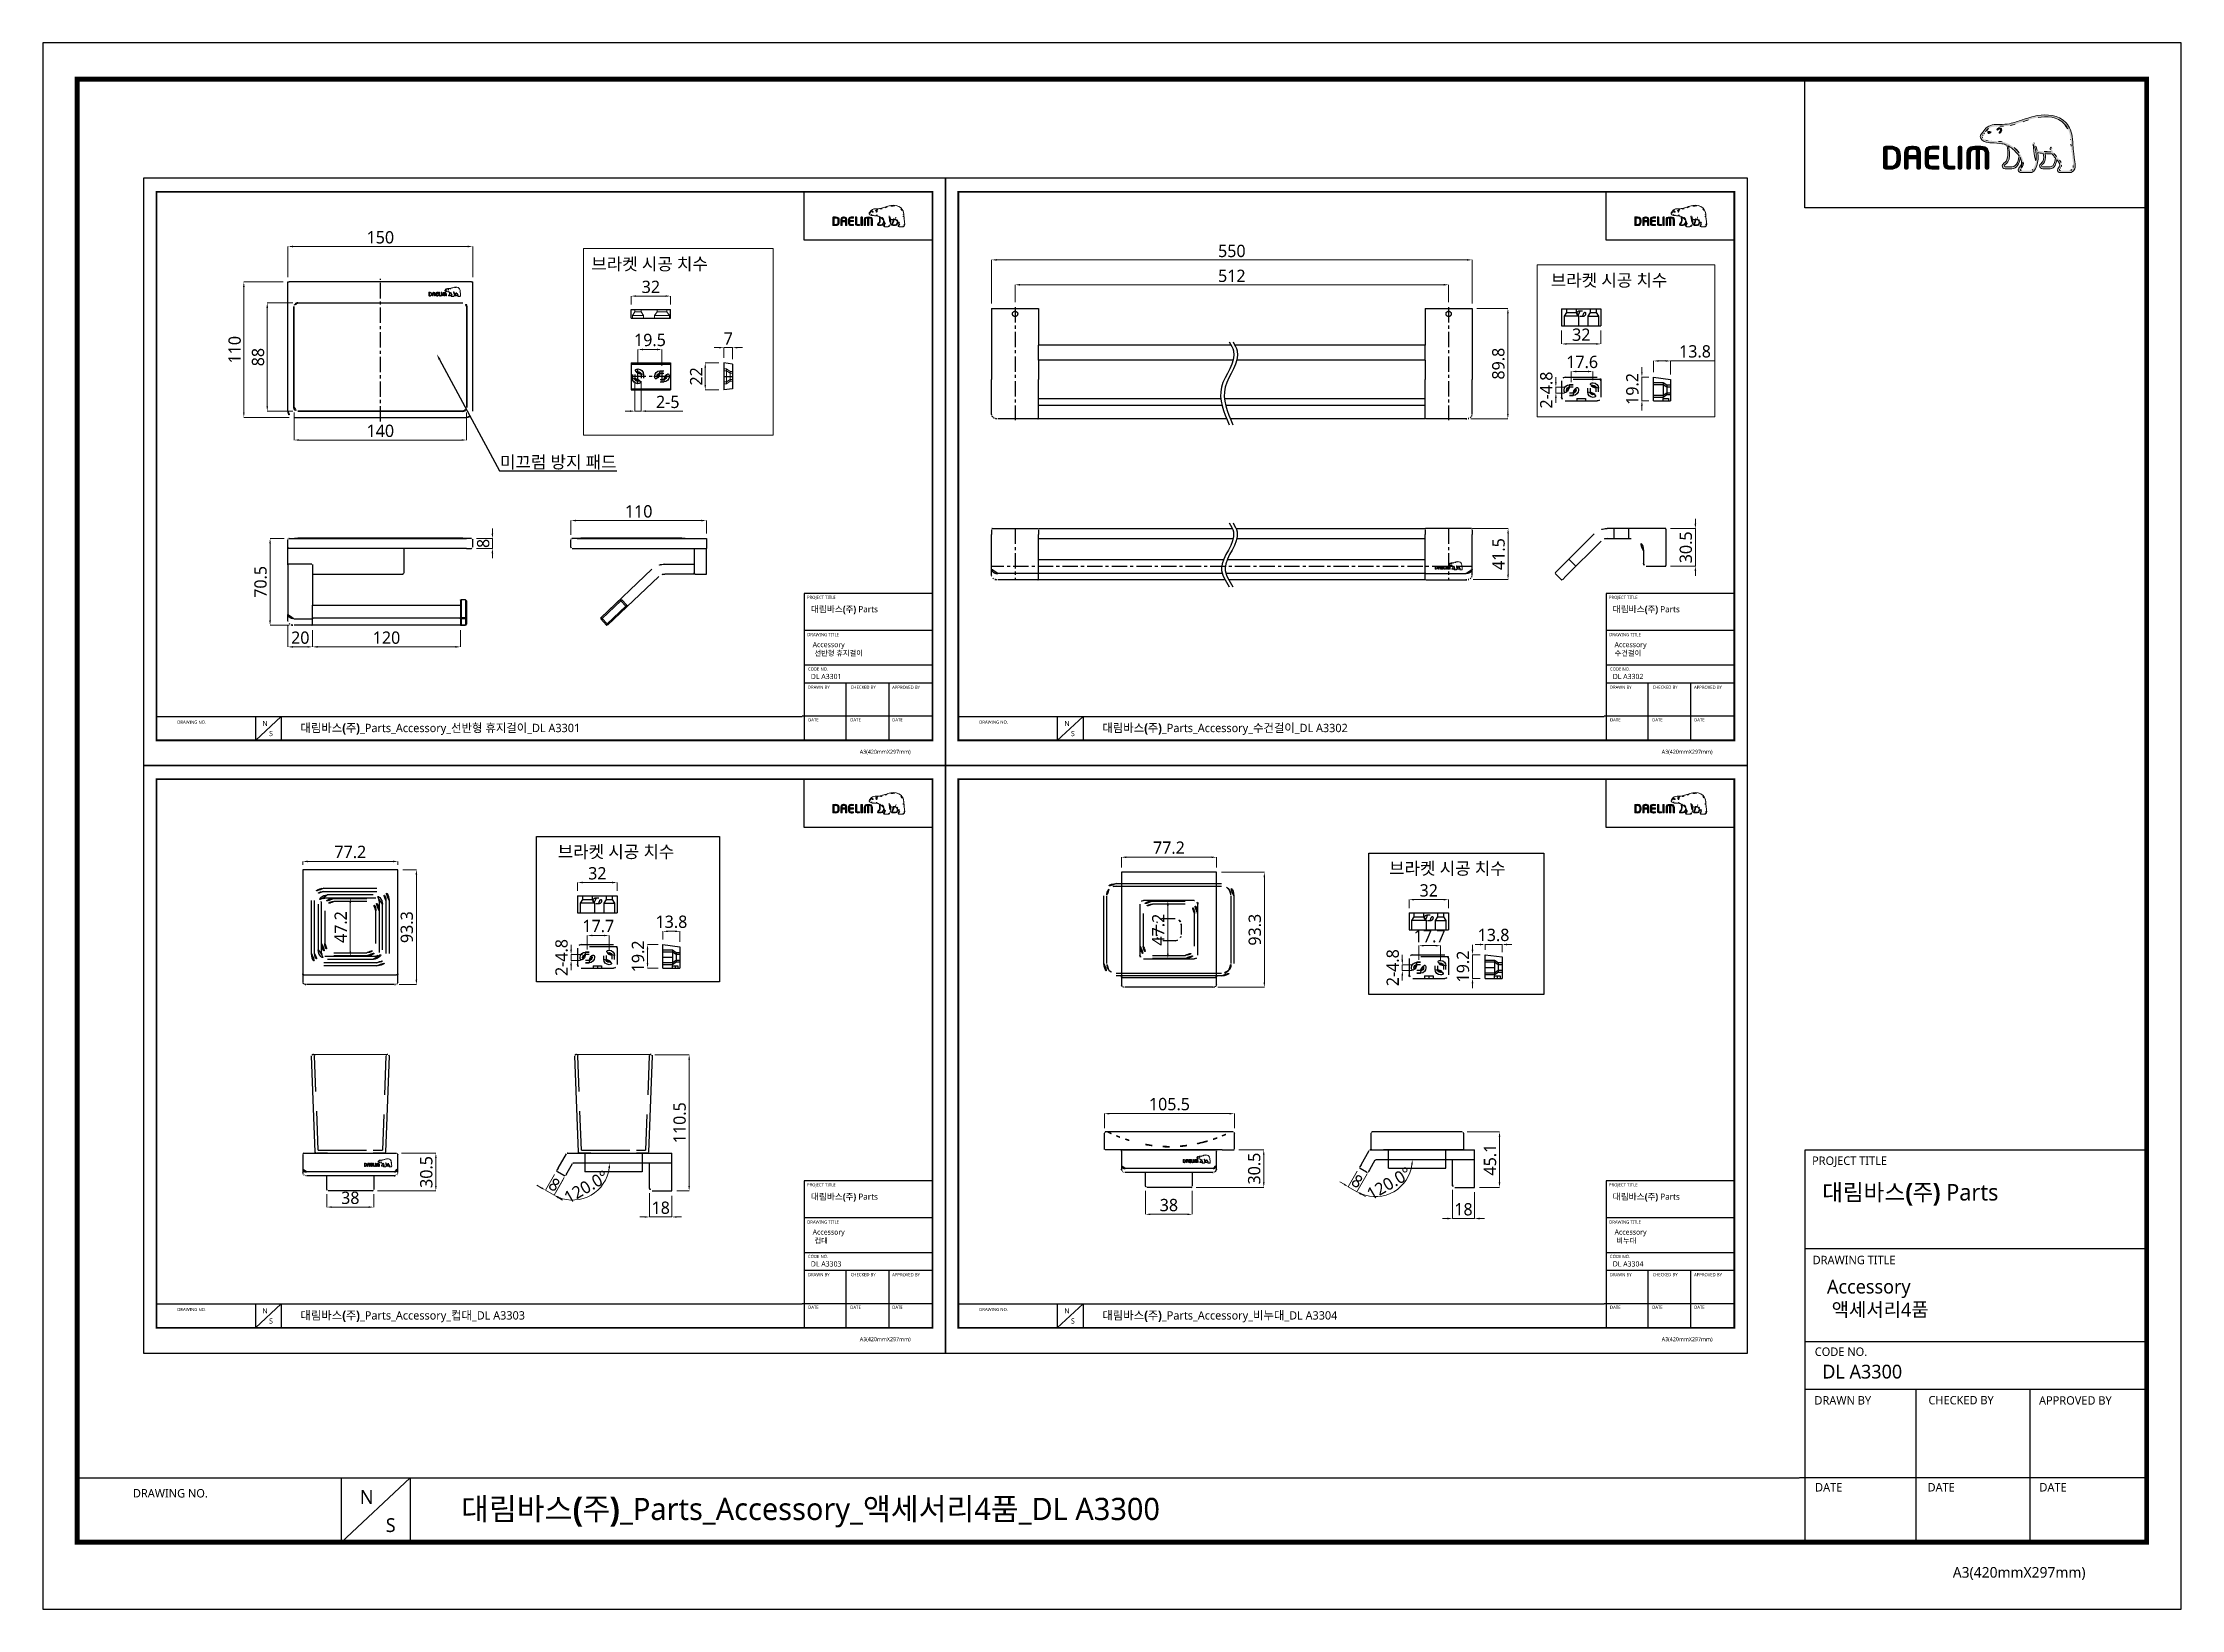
# Model space of a CAD drawing. Extents: x 16296675745 to 16296677481, y -37409619395 to -37409618123.
import ezdxf
from ezdxf import colors
from ezdxf.entities.mleader import LeaderData, LeaderLine
from ezdxf.math import Vec2, Vec3

# ---------------------------------------------------------------- set-up
doc = ezdxf.new("R2010")
doc.units = 0
doc.header["$LTSCALE"] = 10
doc.header["$MEASUREMENT"] = 0
doc.header["$PDMODE"] = 3
doc.header["$PDSIZE"] = -10
for name, pattern in [('CENTER', [2, 1.25, -0.25, 0.25, -0.25]), ('HIDDEN2', [4.7625, 3.175, -1.5875]), ('HIDDENX2', [0.75, 0.5, -0.25])]:
    doc.linetypes.add(name, pattern=pattern)
doc.layers.get('0').update_dxf_attribs({"linetype": 'CONTINUOUS'})
doc.layers.get('DEFPOINTS').update_dxf_attribs({"linetype": 'CONTINUOUS'})
doc.layers.add('1', color=7, linetype='CONTINUOUS')
doc.layers.add('BODY', color=7, linetype='CONTINUOUS')
doc.layers.add('레이어 1', color=7, linetype='CONTINUOUS', lineweight=0)
doc.styles.add('Daelim Dimension', font='')
doc.styles.get('Daelim Dimension').set_extended_font_data('NanumGothic')
doc.dimstyles.new('DEFAULT', dxfattribs={"dimscale": 2, "dimtxt": 2, "dimasz": 2, "dimexe": 0, "dimexo": 2, "dimgap": 1, "dimtad": 1, "dimdec": 1, "dimzin": 9, "dimdsep": 46, "dimtxsty": 'Daelim Dimension', "dimcen": 0.5, "dimclrd": 252, "dimclre": 252, "dimclrt": 3, "dimadec": 1, "dimazin": 0, "dimtfac": 1, "dimtdec": 1, "dimtix": 1, "dimtmove": 0, "dimatfit": 3, "dimfxl": 1, "dimtolj": 1, "dimtzin": 1, "dimlwd": 9, "dimlwe": 9, "dimarcsym": 0})

msp = doc.modelspace()

# ---------------------------------------------------------------- texts
at = {"color": 5, "ltscale": 40, "style": 'Daelim Dimension'}
for s, height, p in [('PROJECT TITLE', 2.56901127, (16296676365.462749, -37409618574.880211)), ('PROJECT TITLE', 2.56901127, (16296677016.46261, -37409618574.880211)), ('DRAWING TITLE', 2.56901127, (16296676365.627451, -37409618605.116096)), ('DRAWING TITLE', 2.56901127, (16296677016.627319, -37409618605.116096)), ('CODE NO.', 2.5690113, (16296676366.27169, -37409618633.038078)), ('CODE NO.', 2.5690113, (16296677017.271561, -37409618633.038078)), ('DRAWN BY', 2.5690113, (16296676366.17095, -37409618647.846474)), ('CHECKED BY', 2.5690113, (16296676400.881121, -37409618647.800911)), ('APPROVED BY', 2.56901127, (16296676434.54451, -37409618647.883904)), ('DRAWN BY', 2.5690113, (16296677017.17082, -37409618647.846474)), ('CHECKED BY', 2.5690113, (16296677051.880989, -37409618647.800911)), ('APPROVED BY', 2.56901127, (16296677085.54438, -37409618647.883904)), ('DRAWING NO.', 2.56901127, (16296675854.27607, -37409618676.144814)), ('DATE', 2.5690113, (16296676366.371611, -37409618674.324471)), ('DATE', 2.5690113, (16296676400.607941, -37409618674.324471)), ('DATE', 2.5690113, (16296676434.662649, -37409618674.324471)), ('DRAWING NO.', 2.56901127, (16296676505.27594, -37409618676.144814)), ('DATE', 2.5690113, (16296677017.371481, -37409618674.324471)), ('DATE', 2.5690113, (16296677051.607809, -37409618674.324471)), ('DATE', 2.5690113, (16296677085.662519, -37409618674.324471)), ('A3(420mmX297mm)', 3.24237133, (16296676408.288231, -37409618700.568008)), ('A3(420mmX297mm)', 3.24237133, (16296677059.288099, -37409618700.568008)), ('PROJECT TITLE', 6.85069672, (16296677181.37281, -37409619034.450073)), ('PROJECT TITLE', 2.56901127, (16296676365.462749, -37409619051.880287)), ('PROJECT TITLE', 2.56901127, (16296677016.46261, -37409619051.880287)), ('DRAWING TITLE', 2.56901127, (16296676365.627451, -37409619082.11618)), ('DRAWING TITLE', 2.56901127, (16296677016.627319, -37409619082.11618)), ('CODE NO.', 2.5690113, (16296676366.27169, -37409619110.038162)), ('CODE NO.', 2.5690113, (16296677017.271561, -37409619110.038162)), ('DRAWING TITLE', 6.85069672, (16296677181.81204, -37409619115.079102)), ('DRAWN BY', 2.5690113, (16296676366.17095, -37409619124.846558)), ('CHECKED BY', 2.5690113, (16296676400.881121, -37409619124.800987)), ('APPROVED BY', 2.56901127, (16296676434.54451, -37409619124.88398)), ('DRAWN BY', 2.5690113, (16296677017.17082, -37409619124.846558)), ('CHECKED BY', 2.5690113, (16296677051.880989, -37409619124.800987)), ('APPROVED BY', 2.56901127, (16296677085.54438, -37409619124.88398)), ('DRAWING NO.', 2.56901127, (16296675854.27607, -37409619153.144897)), ('DATE', 2.5690113, (16296676366.371611, -37409619151.324547)), ('DATE', 2.5690113, (16296676400.607941, -37409619151.324547)), ('DATE', 2.5690113, (16296676434.662649, -37409619151.324547)), ('DRAWING NO.', 2.56901127, (16296676505.27594, -37409619153.144897)), ('DATE', 2.5690113, (16296677017.371481, -37409619151.324547)), ('DATE', 2.5690113, (16296677051.607809, -37409619151.324547)), ('DATE', 2.5690113, (16296677085.662519, -37409619151.324547)), ('A3(420mmX297mm)', 3.24237133, (16296676408.288231, -37409619177.568092)), ('A3(420mmX297mm)', 3.24237133, (16296677059.288099, -37409619177.568092)), ('CODE NO.', 6.8506967, (16296677183.53002, -37409619189.53772)), ('DRAWN BY', 6.8506967, (16296677183.26136, -37409619229.026756)), ('CHECKED BY', 6.8506967, (16296677275.821831, -37409619228.905273)), ('APPROVED BY', 6.85069672, (16296677365.59086, -37409619229.126556)), ('DATE', 6.8506967, (16296677183.79645, -37409619299.634773)), ('DATE', 6.8506967, (16296677275.09333, -37409619299.634773)), ('DATE', 6.8506967, (16296677365.90589, -37409619299.634773)), ('DRAWING NO.', 6.85069672, (16296675818.208349, -37409619304.489014)), ('A3(420mmX297mm)', 8.64632354, (16296677295.5741, -37409619369.617523))]:
    msp.add_text(s, height=height, dxfattribs=at).set_placement(p)
at = {"color": 7, "ltscale": 0.5, "char_height": 10, "attachment_point": 5, "style": 'Daelim Dimension'}
for s, insert in [('\\A1;550', (16296676710.31856, -37409618292.336357)), ('\\A1;512', (16296676710.31856, -37409618312.556976))]:
    msp.add_mtext(s, dxfattribs=dict(at, insert=insert))
at = {"ltscale": 0.5, "char_height": 10, "attachment_point": 1, "style": 'Daelim Dimension'}
for insert in [(16296676190.34104, -37409618297.901749), (16296676969.226021, -37409618311.118652), (16296676163.048969, -37409618775.175842), (16296676837.98008, -37409618788.700417)]:
    msp.add_mtext('브라켓 시공 치수', dxfattribs=dict(at, insert=insert))
at = {"attachment_point": 1, "style": 'Daelim Dimension'}
for s, insert, char_height, width in [('{\\fPretendard Variable SemiBold|b0|i0|c129|p2;\\C7;대림바스(주)} Parts', (16296676368.518459, -37409618580.682037), 5.03600079, 80.93992813), ('{\\fPretendard Variable SemiBold|b0|i0|c129|p2;\\C7;대림바스(주)} Parts', (16296677019.51833, -37409618580.682037), 5.03600079, 80.93992813), (' Accessory\\P  선반형 휴지걸이', (16296676368.562889, -37409618609.828484), 4.2041236, 70.7511006), (' Accessory\\P 수건걸이', (16296677019.562759, -37409618609.828484), 4.2041236, 70.7511006), ('DL A3301', (16296676368.562889, -37409618635.719887), 4.2041236, 70.7511006), ('DL A3302', (16296677019.562759, -37409618635.719887), 4.2041236, 70.7511006), ('N', (16296675923.36404, -37409618673.88784), 4.204124, 5.86731056), ('S', (16296675928.770189, -37409618682.065361), 4.204124, 5.86731056), ('N', (16296676574.363911, -37409618673.88784), 4.204124, 5.86731056), ('S', (16296676579.77006, -37409618682.065361), 4.204124, 5.86731056), ('{\\fPretendard Variable SemiBold|b0|i0|c129|p2;\\C7;대림바스(주)} Parts', (16296677189.521391, -37409619049.9216), 13.42933544, 215.83980835), ('{\\fPretendard Variable SemiBold|b0|i0|c129|p2;\\C7;대림바스(주)} Parts', (16296676368.518459, -37409619057.682121), 5.03600079, 80.93992813), ('{\\fPretendard Variable SemiBold|b0|i0|c129|p2;\\C7;대림바스(주)} Parts', (16296677019.51833, -37409619057.682121), 5.03600079, 80.93992813), (' Accessory\\P  컵대', (16296676368.562889, -37409619086.828568), 4.2041236, 70.7511006), (' Accessory\\P  비누대', (16296677019.562759, -37409619086.828568), 4.2041236, 70.7511006), ('DL A3303', (16296676368.562889, -37409619112.719971), 4.2041236, 70.7511006), ('DL A3304', (16296677019.562759, -37409619112.719971), 4.2041236, 70.7511006), (' Accessory\\P  액세서리4품', (16296677189.639879, -37409619127.645447), 11.2109962, 188.66960159), ('N', (16296675923.36404, -37409619150.887917), 4.204124, 5.86731056), ('N', (16296676574.363911, -37409619150.887917), 4.204124, 5.86731056), ('S', (16296675928.770189, -37409619159.065437), 4.204124, 5.86731056), ('S', (16296676579.77006, -37409619159.065437), 4.204124, 5.86731056), ('DL A3300', (16296677189.639879, -37409619196.689209), 11.2109962, 188.66960159), ('N', (16296676002.44294, -37409619298.470398), 11.210996, 15.6461615), ('S', (16296676023.4797, -37409619321.321259), 11.210996, 15.6461615)]:
    msp.add_mtext(s, dxfattribs=dict(at, insert=insert, char_height=char_height, width=width))
at = {"color": 2, "attachment_point": 1, "style": 'Daelim Dimension'}
for s, insert, char_height, width in [('{\\fPretendard Variable SemiBold|b0|i0|c129|p2;대림바스(주)}_Parts_Accessory_{\\fGulim|b0|i0|c129|p50;선반형 휴지걸이}_DL A3301', (16296675954.17543, -37409618676.256248), 6.75662715, 277.60799327), ('{\\fPretendard Variable SemiBold|b0|i0|c129|p2;대림바스(주)}_Parts_Accessory_{\\fGulim|b0|i0|c129|p50;수건걸이}_DL A3302', (16296676605.175289, -37409618676.256248), 6.75662715, 260.66283526), ('{\\fPretendard Variable SemiBold|b0|i0|c129|p2;대림바스(주)}_Parts_Accessory_{\\fGulim|b0|i0|c129|p50;컵대}_DL A3303', (16296675954.17543, -37409619153.256332), 6.75662715, 260.66283526), ('{\\fPretendard Variable SemiBold|b0|i0|c129|p2;대림바스(주)}_Parts_Accessory_{\\fGulim|b0|i0|c129|p50;비누대}_DL A3304', (16296676605.175289, -37409619153.256332), 6.75662715, 260.66283526), ('{\\fPretendard Variable SemiBold|b0|i0|c129|p2;대림바스(주)}_Parts_Accessory_{\\fGulim|b0|i0|c129|p50;액세서리}4{\\fGulim|b0|i0|c129|p50;품}_DL A3300', (16296676084.60663, -37409619304.786163), 18.0176724, 729.2543326)]:
    msp.add_mtext(s, dxfattribs=dict(at, insert=insert, char_height=char_height, width=width))

# ---------------------------------------------------------------- blocks, each defined once
blk = doc.blocks.new('*D3')
at = {"color": 5, "lineweight": 9, "ltscale": 0.5, "transparency": 16777216}
for p, q in [((16296676909.31856, -37409618338.919113), (16296676934.39809, -37409618338.919113)), ((16296676934.39809, -37409618342.919113), (16296676934.39809, -37409618424.711998)), ((16296676904.31856, -37409618428.711998), (16296676934.39809, -37409618428.711998))]:
    blk.add_line(p, q, dxfattribs=at)
at = {"color": 5, "ltscale": 0.5, "transparency": 16777216}
for points in [[(16296676933.73143, -37409618342.919113), (16296676935.06476, -37409618342.919113), (16296676934.39809, -37409618338.919113)], [(16296676933.73143, -37409618424.711998), (16296676935.06476, -37409618424.711998), (16296676934.39809, -37409618428.711998)]]:
    blk.add_solid(points, dxfattribs=at)
at = {"layer": 'DEFPOINTS', "color": 0, "ltscale": 0.5, "transparency": 16777216}
for p in [(16296676905.31856, -37409618338.919113), (16296676900.31856, -37409618428.711998), (16296676934.39809, -37409618428.711998)]:
    blk.add_point(p, dxfattribs=at)
at = {"color": 7, "ltscale": 0.5, "transparency": 16777216, "insert": (16296676926.6971, -37409618383.815552), "char_height": 10, "attachment_point": 5, "rotation": 90, "style": 'Daelim Dimension'}
blk.add_mtext('\\A1;89.8', dxfattribs=at)
blk = doc.blocks.new('*D4')
at = {"color": 5, "lineweight": 9, "ltscale": 0.5, "transparency": 16777216}
for p, q in [((16296676905.695181, -37409618517.711014), (16296676934.564131, -37409618517.711014)), ((16296676934.564131, -37409618521.711014), (16296676934.564131, -37409618555.189659)), ((16296676906.109831, -37409618559.189659), (16296676934.564131, -37409618559.189659))]:
    blk.add_line(p, q, dxfattribs=at)
at = {"color": 5, "ltscale": 0.5, "transparency": 16777216}
for points in [[(16296676933.897461, -37409618521.711014), (16296676935.230789, -37409618521.711014), (16296676934.564131, -37409618517.711014)], [(16296676933.897461, -37409618555.189659), (16296676935.230789, -37409618555.189659), (16296676934.564131, -37409618559.189659)]]:
    blk.add_solid(points, dxfattribs=at)
at = {"layer": 'DEFPOINTS', "color": 0, "ltscale": 0.5, "transparency": 16777216}
for p in [(16296676901.695181, -37409618517.711014), (16296676902.109831, -37409618559.189659), (16296676934.564131, -37409618559.189659)]:
    blk.add_point(p, dxfattribs=at)
at = {"color": 7, "ltscale": 0.5, "transparency": 16777216, "insert": (16296676926.920361, -37409618538.450333), "char_height": 10, "attachment_point": 5, "rotation": 90, "style": 'Daelim Dimension'}
blk.add_mtext('\\A1;41.5', dxfattribs=at)
blk = doc.blocks.new('*D5')
at = {"color": 5, "lineweight": 9, "ltscale": 0.5, "transparency": 16777216}
for p, q in [((16296677086.622339, -37409618513.711014), (16296677086.622339, -37409618509.711014)), ((16296677066.547741, -37409618517.711014), (16296677086.622339, -37409618517.711014)), ((16296677086.622339, -37409618517.711014), (16296677086.622339, -37409618548.211014)), ((16296677066.547741, -37409618548.211014), (16296677086.622339, -37409618548.211014)), ((16296677086.622339, -37409618552.211014), (16296677086.622339, -37409618556.211014))]:
    blk.add_line(p, q, dxfattribs=at)
at = {"color": 5, "ltscale": 0.5, "transparency": 16777216}
for points in [[(16296677085.955669, -37409618513.711014), (16296677087.289, -37409618513.711014), (16296677086.622339, -37409618517.711014)], [(16296677085.955669, -37409618552.211014), (16296677087.289, -37409618552.211014), (16296677086.622339, -37409618548.211014)]]:
    blk.add_solid(points, dxfattribs=at)
at = {"layer": 'DEFPOINTS', "color": 0, "ltscale": 0.5, "transparency": 16777216}
for p in [(16296677062.547741, -37409618517.711014), (16296677062.547741, -37409618548.211014), (16296677086.622339, -37409618548.211014)]:
    blk.add_point(p, dxfattribs=at)
at = {"color": 7, "ltscale": 0.5, "transparency": 16777216, "insert": (16296677078.921341, -37409618532.961014), "char_height": 10, "attachment_point": 5, "rotation": 90, "style": 'Daelim Dimension'}
blk.add_mtext('\\A1;30.5', dxfattribs=at)
blk = doc.blocks.new('*D6')
at = {"color": 5, "lineweight": 9, "ltscale": 0.5, "transparency": 16777216}
for p, q in [((16296676977.99506, -37409618356.998863), (16296676977.99506, -37409618367.798714)), ((16296676981.99506, -37409618367.798714), (16296677005.99506, -37409618367.798714)), ((16296677009.99506, -37409618356.998863), (16296677009.99506, -37409618367.798714))]:
    blk.add_line(p, q, dxfattribs=at)
at = {"color": 5, "ltscale": 0.5, "transparency": 16777216}
for points in [[(16296676981.99506, -37409618367.132042), (16296676981.99506, -37409618368.46537), (16296676977.99506, -37409618367.798714)], [(16296677005.99506, -37409618367.132042), (16296677005.99506, -37409618368.46537), (16296677009.99506, -37409618367.798714)]]:
    blk.add_solid(points, dxfattribs=at)
at = {"layer": 'DEFPOINTS', "color": 0, "ltscale": 0.5, "transparency": 16777216}
for p in [(16296676977.99506, -37409618352.998863), (16296677009.99506, -37409618352.998863), (16296677009.99506, -37409618367.798714)]:
    blk.add_point(p, dxfattribs=at)
at = {"color": 7, "ltscale": 0.5, "transparency": 16777216, "insert": (16296676993.99506, -37409618360.348061), "char_height": 10, "attachment_point": 5, "style": 'Daelim Dimension'}
blk.add_mtext('\\A1;32', dxfattribs=at)
blk = doc.blocks.new('*D7')
at = {"color": 5, "lineweight": 9, "ltscale": 0.5, "transparency": 16777216}
for p, q in [((16296676985.89506, -37409618398.875053), (16296676985.89506, -37409618390.188911)), ((16296676989.89506, -37409618390.188911), (16296676999.49506, -37409618390.188911)), ((16296677003.49506, -37409618397.347343), (16296677003.49506, -37409618390.188911))]:
    blk.add_line(p, q, dxfattribs=at)
at = {"color": 5, "ltscale": 0.5, "transparency": 16777216}
for points in [[(16296676989.89506, -37409618389.522247), (16296676989.89506, -37409618390.855583), (16296676985.89506, -37409618390.188911)], [(16296676999.49506, -37409618389.522247), (16296676999.49506, -37409618390.855583), (16296677003.49506, -37409618390.188911)]]:
    blk.add_solid(points, dxfattribs=at)
at = {"layer": 'DEFPOINTS', "color": 0, "ltscale": 0.5, "transparency": 16777216}
for p in [(16296677003.49506, -37409618390.188911), (16296676985.89506, -37409618402.875053), (16296677003.49506, -37409618401.347343)]:
    blk.add_point(p, dxfattribs=at)
at = {"color": 7, "ltscale": 0.5, "transparency": 16777216, "insert": (16296676994.695061, -37409618382.487907), "char_height": 10, "attachment_point": 5, "style": 'Daelim Dimension'}
blk.add_mtext('\\A1;17.6', dxfattribs=at)
blk = doc.blocks.new('*D8')
at = {"color": 5, "lineweight": 9, "ltscale": 0.5, "transparency": 16777216}
for p, q in [((16296677043.199711, -37409618390.743896), (16296677043.199711, -37409618386.743896)), ((16296677048.726629, -37409618394.743896), (16296677043.199711, -37409618394.743896)), ((16296677043.199711, -37409618394.743896), (16296677043.199711, -37409618413.975021)), ((16296677048.726629, -37409618413.975021), (16296677043.199711, -37409618413.975021)), ((16296677043.199711, -37409618417.975021), (16296677043.199711, -37409618421.975021))]:
    blk.add_line(p, q, dxfattribs=at)
at = {"color": 5, "ltscale": 0.5, "transparency": 16777216}
for points in [[(16296677042.533039, -37409618390.743896), (16296677043.866381, -37409618390.743896), (16296677043.199711, -37409618394.743896)], [(16296677042.533039, -37409618417.975021), (16296677043.866381, -37409618417.975021), (16296677043.199711, -37409618413.975021)]]:
    blk.add_solid(points, dxfattribs=at)
at = {"layer": 'DEFPOINTS', "color": 0, "ltscale": 0.5, "transparency": 16777216}
for p in [(16296677052.726629, -37409618394.743896), (16296677043.199711, -37409618413.975021), (16296677052.726629, -37409618413.975021)]:
    blk.add_point(p, dxfattribs=at)
at = {"color": 7, "ltscale": 0.5, "transparency": 16777216, "insert": (16296677035.498711, -37409618404.359467), "char_height": 10, "attachment_point": 5, "rotation": 90, "style": 'Daelim Dimension'}
blk.add_mtext('\\A1;19.2', dxfattribs=at)
blk = doc.blocks.new('*D9')
at = {"color": 5, "lineweight": 9, "ltscale": 0.5, "transparency": 16777216}
for p, q in [((16296677052.72663, -37409618390.7439), (16296677052.72663, -37409618381.62778)), ((16296677056.72663, -37409618381.62778), (16296677062.52663, -37409618381.62778)), ((16296677066.52663, -37409618392.5839), (16296677066.52663, -37409618381.62778)), ((16296677066.52663, -37409618381.62778), (16296677102.10889, -37409618381.62778))]:
    blk.add_line(p, q, dxfattribs=at)
at = {"color": 5, "ltscale": 0.5, "transparency": 16777216}
for points in [[(16296677056.72663, -37409618380.96112), (16296677056.72663, -37409618382.29445), (16296677052.72663, -37409618381.62778)], [(16296677062.52663, -37409618380.96112), (16296677062.52663, -37409618382.29445), (16296677066.52663, -37409618381.62778)]]:
    blk.add_solid(points, dxfattribs=at)
at = {"layer": 'DEFPOINTS', "color": 0, "ltscale": 0.5, "transparency": 16777216}
for p in [(16296677052.72663, -37409618381.62778), (16296677052.72663, -37409618394.7439), (16296677066.52663, -37409618396.5839)]:
    blk.add_point(p, dxfattribs=at)
at = {"color": 7, "ltscale": 0.5, "transparency": 16777216, "insert": (16296677086.31776, -37409618373.92678), "char_height": 10, "attachment_point": 5, "style": 'Daelim Dimension'}
blk.add_mtext('\\A1;13.8', dxfattribs=at)
blk = doc.blocks.new('*D14')
at = {"color": 5, "lineweight": 9, "ltscale": 0.5, "transparency": 16777216}
for p, q in [((16296675944.07295, -37409618313.497307), (16296675944.07295, -37409618288.692261)), ((16296675948.07295, -37409618288.692261), (16296676090.07295, -37409618288.692261)), ((16296676094.07295, -37409618313.497307), (16296676094.07295, -37409618288.692261))]:
    blk.add_line(p, q, dxfattribs=at)
at = {"color": 5, "ltscale": 0.5, "transparency": 16777216}
for points in [[(16296675948.07295, -37409618288.025597), (16296675948.07295, -37409618289.358917), (16296675944.07295, -37409618288.692261)], [(16296676090.07295, -37409618288.025597), (16296676090.07295, -37409618289.358917), (16296676094.07295, -37409618288.692261)]]:
    blk.add_solid(points, dxfattribs=at)
at = {"layer": 'DEFPOINTS', "color": 0, "ltscale": 0.5, "transparency": 16777216}
for p in [(16296676094.07295, -37409618288.692261), (16296675944.07295, -37409618317.497307), (16296676094.07295, -37409618317.497307)]:
    blk.add_point(p, dxfattribs=at)
at = {"color": 7, "ltscale": 0.5, "transparency": 16777216, "insert": (16296676019.07295, -37409618281.263077), "char_height": 10, "attachment_point": 5, "style": 'Daelim Dimension'}
blk.add_mtext('\\A1;150', dxfattribs=at)
blk = doc.blocks.new('*D15')
at = {"color": 5, "lineweight": 9, "ltscale": 0.5, "transparency": 16777216}
for p, q in [((16296676097.06308, -37409618525.77756), (16296676110.0522, -37409618525.77756)), ((16296676110.0522, -37409618521.77756), (16296676110.0522, -37409618517.77756)), ((16296676110.0522, -37409618525.77756), (16296676110.0522, -37409618533.77756)), ((16296676097.06308, -37409618533.77756), (16296676110.0522, -37409618533.77756)), ((16296676110.0522, -37409618537.77756), (16296676110.0522, -37409618541.77756))]:
    blk.add_line(p, q, dxfattribs=at)
at = {"color": 5, "ltscale": 0.5, "transparency": 16777216}
for points in [[(16296676109.38553, -37409618521.77756), (16296676110.71887, -37409618521.77756), (16296676110.0522, -37409618525.77756)], [(16296676109.38553, -37409618537.77756), (16296676110.71887, -37409618537.77756), (16296676110.0522, -37409618533.77756)]]:
    blk.add_solid(points, dxfattribs=at)
at = {"layer": 'DEFPOINTS', "color": 0, "ltscale": 0.5, "transparency": 16777216}
for p in [(16296676093.06308, -37409618525.77756), (16296676093.06308, -37409618533.77756), (16296676110.0522, -37409618533.77756)]:
    blk.add_point(p, dxfattribs=at)
at = {"color": 7, "ltscale": 0.5, "transparency": 16777216, "insert": (16296676102.60872, -37409618529.77756), "char_height": 10, "attachment_point": 5, "rotation": 90, "style": 'Daelim Dimension'}
blk.add_mtext('\\A1;8', dxfattribs=at)
blk = doc.blocks.new('*D16')
at = {"color": 5, "lineweight": 9, "ltscale": 0.5, "transparency": 16777216}
for p, q in [((16296675944.073059, -37409618596.679176), (16296675944.073059, -37409618613.78688)), ((16296675948.073059, -37409618613.78688), (16296675960.073059, -37409618613.78688)), ((16296675964.073059, -37409618600.273354), (16296675964.073059, -37409618613.78688))]:
    blk.add_line(p, q, dxfattribs=at)
at = {"color": 5, "ltscale": 0.5, "transparency": 16777216}
for points in [[(16296675948.073059, -37409618613.120216), (16296675948.073059, -37409618614.453537), (16296675944.073059, -37409618613.78688)], [(16296675960.073059, -37409618613.120216), (16296675960.073059, -37409618614.453537), (16296675964.073059, -37409618613.78688)]]:
    blk.add_solid(points, dxfattribs=at)
at = {"layer": 'DEFPOINTS', "color": 0, "ltscale": 0.5, "transparency": 16777216}
for p in [(16296675944.073059, -37409618592.679176), (16296675964.073059, -37409618596.273354), (16296675964.073059, -37409618613.78688)]:
    blk.add_point(p, dxfattribs=at)
at = {"color": 7, "ltscale": 0.5, "transparency": 16777216, "insert": (16296675954.073059, -37409618606.364853), "char_height": 10, "attachment_point": 5, "style": 'Daelim Dimension'}
blk.add_mtext('\\A1;20', dxfattribs=at)
blk = doc.blocks.new('*D17')
at = {"color": 5, "lineweight": 9, "ltscale": 0.5, "transparency": 16777216}
for p, q in [((16296675964.073059, -37409618600.273354), (16296675964.073059, -37409618613.78688)), ((16296675968.073059, -37409618613.78688), (16296676080.073059, -37409618613.78688)), ((16296676084.073059, -37409618600.273163), (16296676084.073059, -37409618613.78688))]:
    blk.add_line(p, q, dxfattribs=at)
at = {"color": 5, "ltscale": 0.5, "transparency": 16777216}
for points in [[(16296675968.073059, -37409618613.120216), (16296675968.073059, -37409618614.453537), (16296675964.073059, -37409618613.78688)], [(16296676080.073059, -37409618613.120216), (16296676080.073059, -37409618614.453537), (16296676084.073059, -37409618613.78688)]]:
    blk.add_solid(points, dxfattribs=at)
at = {"layer": 'DEFPOINTS', "color": 0, "ltscale": 0.5, "transparency": 16777216}
for p in [(16296675964.073059, -37409618596.273354), (16296676084.073059, -37409618596.273163), (16296676084.073059, -37409618613.78688)]:
    blk.add_point(p, dxfattribs=at)
at = {"color": 7, "ltscale": 0.5, "transparency": 16777216, "insert": (16296676024.073059, -37409618606.364853), "char_height": 10, "attachment_point": 5, "style": 'Daelim Dimension'}
blk.add_mtext('\\A1;120', dxfattribs=at)
blk = doc.blocks.new('*D18')
at = {"color": 5, "lineweight": 9, "ltscale": 0.5, "transparency": 16777216}
for p, q in [((16296676173.78282, -37409618522.77756), (16296676173.78282, -37409618511.21929)), ((16296676279.78282, -37409618511.21929), (16296676177.78282, -37409618511.21929)), ((16296676283.78282, -37409618521.77756), (16296676283.78282, -37409618511.21929))]:
    blk.add_line(p, q, dxfattribs=at)
at = {"color": 5, "ltscale": 0.5, "transparency": 16777216}
for points in [[(16296676177.78282, -37409618510.55263), (16296676177.78282, -37409618511.88596), (16296676173.78282, -37409618511.21929)], [(16296676279.78282, -37409618510.55263), (16296676279.78282, -37409618511.88596), (16296676283.78282, -37409618511.21929)]]:
    blk.add_solid(points, dxfattribs=at)
at = {"layer": 'DEFPOINTS', "color": 0, "ltscale": 0.5, "transparency": 16777216}
for p in [(16296676173.78282, -37409618511.21929), (16296676173.78282, -37409618526.77756), (16296676283.78282, -37409618525.77756)]:
    blk.add_point(p, dxfattribs=at)
at = {"color": 7, "ltscale": 0.5, "transparency": 16777216, "insert": (16296676228.78282, -37409618503.81157), "char_height": 10, "attachment_point": 5, "style": 'Daelim Dimension'}
blk.add_mtext('\\A1;110', dxfattribs=at)
blk = doc.blocks.new('*D19')
at = {"color": 5, "lineweight": 9, "ltscale": 0.5, "transparency": 16777216}
for p, q in [((16296675941.08304, -37409618525.777557), (16296675929.55678, -37409618525.777557)), ((16296675929.55678, -37409618529.777557), (16296675929.55678, -37409618592.273354)), ((16296675945.073059, -37409618596.273354), (16296675929.55678, -37409618596.273354))]:
    blk.add_line(p, q, dxfattribs=at)
at = {"color": 5, "ltscale": 0.5, "transparency": 16777216}
for points in [[(16296675928.89011, -37409618529.777557), (16296675930.22345, -37409618529.777557), (16296675929.55678, -37409618525.777557)], [(16296675928.89011, -37409618592.273354), (16296675930.22345, -37409618592.273354), (16296675929.55678, -37409618596.273354)]]:
    blk.add_solid(points, dxfattribs=at)
at = {"layer": 'DEFPOINTS', "color": 0, "ltscale": 0.5, "transparency": 16777216}
for p in [(16296675945.08304, -37409618525.777557), (16296675929.55678, -37409618596.273354), (16296675949.073059, -37409618596.273354)]:
    blk.add_point(p, dxfattribs=at)
at = {"color": 7, "ltscale": 0.5, "transparency": 16777216, "insert": (16296675921.87009, -37409618561.025452), "char_height": 10, "attachment_point": 5, "rotation": 90, "style": 'Daelim Dimension'}
blk.add_mtext('\\A1;70.5', dxfattribs=at)
blk = doc.blocks.new('*D10')
at = {"color": 5, "lineweight": 9, "ltscale": 0.5, "transparency": 16777216}
for p, q in [((16296675949.07295, -37409618423.497307), (16296675949.07295, -37409618445.817352)), ((16296676089.07295, -37409618423.497307), (16296676089.07295, -37409618445.817352)), ((16296675953.07295, -37409618445.817352), (16296676085.07295, -37409618445.817352))]:
    blk.add_line(p, q, dxfattribs=at)
at = {"color": 5, "ltscale": 0.5, "transparency": 16777216}
for points in [[(16296675953.07295, -37409618445.150688), (16296675953.07295, -37409618446.484016), (16296675949.07295, -37409618445.817352)], [(16296676085.07295, -37409618445.150688), (16296676085.07295, -37409618446.484016), (16296676089.07295, -37409618445.817352)]]:
    blk.add_solid(points, dxfattribs=at)
at = {"layer": 'DEFPOINTS', "color": 0, "ltscale": 0.5, "transparency": 16777216}
for p in [(16296675949.07295, -37409618419.497307), (16296676089.07295, -37409618419.497307), (16296676089.07295, -37409618445.817352)]:
    blk.add_point(p, dxfattribs=at)
at = {"color": 7, "ltscale": 0.5, "transparency": 16777216, "insert": (16296676019.07295, -37409618438.40963), "char_height": 10, "attachment_point": 5, "style": 'Daelim Dimension'}
blk.add_mtext('\\A1;140', dxfattribs=at)
blk = doc.blocks.new('*D11')
at = {"color": 5, "lineweight": 9, "ltscale": 0.5, "transparency": 16777216}
for p, q in [((16296675948.07295, -37409618334.497307), (16296675927.26174, -37409618334.497307)), ((16296675927.26174, -37409618338.497307), (16296675927.26174, -37409618418.497307)), ((16296675948.07295, -37409618422.497307), (16296675927.26174, -37409618422.497307))]:
    blk.add_line(p, q, dxfattribs=at)
at = {"color": 5, "ltscale": 0.5, "transparency": 16777216}
for points in [[(16296675926.595079, -37409618338.497307), (16296675927.92841, -37409618338.497307), (16296675927.26174, -37409618334.497307)], [(16296675926.595079, -37409618418.497307), (16296675927.92841, -37409618418.497307), (16296675927.26174, -37409618422.497307)]]:
    blk.add_solid(points, dxfattribs=at)
at = {"layer": 'DEFPOINTS', "color": 0, "ltscale": 0.5, "transparency": 16777216}
for p in [(16296675952.07295, -37409618334.497307), (16296675927.26174, -37409618422.497307), (16296675952.07295, -37409618422.497307)]:
    blk.add_point(p, dxfattribs=at)
at = {"color": 7, "ltscale": 0.5, "transparency": 16777216, "insert": (16296675919.81826, -37409618378.497307), "char_height": 10, "attachment_point": 5, "rotation": 90, "style": 'Daelim Dimension'}
blk.add_mtext('\\A1;88', dxfattribs=at)
blk = doc.blocks.new('*D12')
at = {"color": 5, "lineweight": 9, "ltscale": 0.5, "transparency": 16777216}
for p, q in [((16296675940.07295, -37409618317.497307), (16296675908.24975, -37409618317.497307)), ((16296675908.24975, -37409618321.497307), (16296675908.24975, -37409618423.497307)), ((16296675945.07295, -37409618427.497307), (16296675908.24975, -37409618427.497307))]:
    blk.add_line(p, q, dxfattribs=at)
at = {"color": 5, "ltscale": 0.5, "transparency": 16777216}
for points in [[(16296675907.58308, -37409618321.497307), (16296675908.91642, -37409618321.497307), (16296675908.24975, -37409618317.497307)], [(16296675907.58308, -37409618423.497307), (16296675908.91642, -37409618423.497307), (16296675908.24975, -37409618427.497307)]]:
    blk.add_solid(points, dxfattribs=at)
at = {"layer": 'DEFPOINTS', "color": 0, "ltscale": 0.5, "transparency": 16777216}
for p in [(16296675944.07295, -37409618317.497307), (16296675908.24975, -37409618427.497307), (16296675949.07295, -37409618427.497307)]:
    blk.add_point(p, dxfattribs=at)
at = {"color": 7, "ltscale": 0.5, "transparency": 16777216, "insert": (16296675900.84203, -37409618372.497307), "char_height": 10, "attachment_point": 5, "rotation": 90, "style": 'Daelim Dimension'}
blk.add_mtext('\\A1;110', dxfattribs=at)
blk = doc.blocks.new('*D20')
at = {"color": 5, "lineweight": 9, "ltscale": 0.5, "transparency": 16777216}
for p, q in [((16296676222.689251, -37409618335.822807), (16296676222.689251, -37409618328.95433)), ((16296676226.689251, -37409618328.95433), (16296676250.689251, -37409618328.95433)), ((16296676254.689251, -37409618335.822807), (16296676254.689251, -37409618328.95433))]:
    blk.add_line(p, q, dxfattribs=at)
at = {"color": 5, "ltscale": 0.5, "transparency": 16777216}
for points in [[(16296676226.689251, -37409618328.287666), (16296676226.689251, -37409618329.620987), (16296676222.689251, -37409618328.95433)], [(16296676250.689251, -37409618328.287666), (16296676250.689251, -37409618329.620987), (16296676254.689251, -37409618328.95433)]]:
    blk.add_solid(points, dxfattribs=at)
at = {"layer": 'DEFPOINTS', "color": 0, "ltscale": 0.5, "transparency": 16777216}
for p in [(16296676254.689251, -37409618328.95433), (16296676222.689251, -37409618339.822807), (16296676254.689251, -37409618339.822807)]:
    blk.add_point(p, dxfattribs=at)
at = {"color": 7, "ltscale": 0.5, "transparency": 16777216, "insert": (16296676238.689251, -37409618321.503677), "char_height": 10, "attachment_point": 5, "style": 'Daelim Dimension'}
blk.add_mtext('\\A1;32', dxfattribs=at)
blk = doc.blocks.new('*D21')
at = {"color": 5, "lineweight": 9, "ltscale": 0.5, "transparency": 16777216}
for p, q in [((16296676293.97979, -37409618383.1437), (16296676282.83052, -37409618383.1437)), ((16296676282.83052, -37409618387.1437), (16296676282.83052, -37409618401.1437)), ((16296676293.97979, -37409618405.1437), (16296676282.83052, -37409618405.1437))]:
    blk.add_line(p, q, dxfattribs=at)
at = {"color": 5, "ltscale": 0.5, "transparency": 16777216}
for points in [[(16296676282.16385, -37409618387.1437), (16296676283.49718, -37409618387.1437), (16296676282.83052, -37409618383.1437)], [(16296676282.16385, -37409618401.1437), (16296676283.49718, -37409618401.1437), (16296676282.83052, -37409618405.1437)]]:
    blk.add_solid(points, dxfattribs=at)
at = {"layer": 'DEFPOINTS', "color": 0, "ltscale": 0.5, "transparency": 16777216}
for p in [(16296676297.97979, -37409618383.1437), (16296676282.83052, -37409618405.1437), (16296676297.97979, -37409618405.1437)]:
    blk.add_point(p, dxfattribs=at)
at = {"color": 7, "ltscale": 0.5, "transparency": 16777216, "insert": (16296676275.4371, -37409618394.1437), "char_height": 10, "attachment_point": 5, "rotation": 90, "style": 'Daelim Dimension'}
blk.add_mtext('\\A1;22', dxfattribs=at)
blk = doc.blocks.new('*D13')
at = {"color": 5, "lineweight": 9, "ltscale": 0.5, "transparency": 16777216}
for p, q in [((16296676228.18925, -37409618384.1437), (16296676228.18925, -37409618372.32337)), ((16296676232.18925, -37409618372.32337), (16296676243.68925, -37409618372.32337)), ((16296676247.68925, -37409618385.6437), (16296676247.68925, -37409618372.32337))]:
    blk.add_line(p, q, dxfattribs=at)
at = {"color": 5, "ltscale": 0.5, "transparency": 16777216}
for points in [[(16296676232.18925, -37409618371.65671), (16296676232.18925, -37409618372.99004), (16296676228.18925, -37409618372.32337)], [(16296676243.68925, -37409618371.65671), (16296676243.68925, -37409618372.99004), (16296676247.68925, -37409618372.32337)]]:
    blk.add_solid(points, dxfattribs=at)
at = {"layer": 'DEFPOINTS', "color": 0, "ltscale": 0.5, "transparency": 16777216}
for p in [(16296676247.68925, -37409618372.32337), (16296676228.18925, -37409618388.1437), (16296676247.68925, -37409618389.6437)]:
    blk.add_point(p, dxfattribs=at)
at = {"color": 7, "ltscale": 0.5, "transparency": 16777216, "insert": (16296676237.93925, -37409618364.62237), "char_height": 10, "attachment_point": 5, "style": 'Daelim Dimension'}
blk.add_mtext('\\A1;19.5', dxfattribs=at)
blk = doc.blocks.new('*D22')
at = {"color": 5, "lineweight": 9, "ltscale": 0.5, "transparency": 16777216}
for p, q in [((16296676225.689251, -37409618398.1437), (16296676225.689251, -37409618422.360733)), ((16296676230.689251, -37409618398.1437), (16296676230.689251, -37409618422.360733)), ((16296676221.689251, -37409618422.360733), (16296676217.689251, -37409618422.360733)), ((16296676225.689251, -37409618422.360733), (16296676230.689251, -37409618422.360733)), ((16296676234.689251, -37409618422.360733), (16296676264.69669, -37409618422.360733))]:
    blk.add_line(p, q, dxfattribs=at)
at = {"color": 5, "ltscale": 0.5, "transparency": 16777216}
for points in [[(16296676221.689251, -37409618421.694061), (16296676221.689251, -37409618423.02739), (16296676225.689251, -37409618422.360733)], [(16296676234.689251, -37409618421.694061), (16296676234.689251, -37409618423.02739), (16296676230.689251, -37409618422.360733)]]:
    blk.add_solid(points, dxfattribs=at)
at = {"layer": 'DEFPOINTS', "color": 0, "ltscale": 0.5, "transparency": 16777216}
for p in [(16296676225.689251, -37409618394.1437), (16296676230.689251, -37409618394.1437), (16296676225.689251, -37409618422.360733)]:
    blk.add_point(p, dxfattribs=at)
at = {"color": 7, "ltscale": 0.5, "transparency": 16777216, "insert": (16296676252.396259, -37409618414.917236), "char_height": 10, "attachment_point": 5, "style": 'Daelim Dimension'}
blk.add_mtext('\\A1;2-5', dxfattribs=at)
blk = doc.blocks.new('*D23')
at = {"color": 5, "lineweight": 9, "ltscale": 0.5, "transparency": 16777216}
for p, q in [((16296676293.97979, -37409618370.800926), (16296676289.97979, -37409618370.800926)), ((16296676297.97979, -37409618379.1437), (16296676297.97979, -37409618370.800926)), ((16296676297.97979, -37409618370.800926), (16296676304.97979, -37409618370.800926)), ((16296676304.97979, -37409618380.1437), (16296676304.97979, -37409618370.800926)), ((16296676308.97979, -37409618370.800926), (16296676312.97979, -37409618370.800926))]:
    blk.add_line(p, q, dxfattribs=at)
at = {"color": 5, "ltscale": 0.5, "transparency": 16777216}
for points in [[(16296676293.97979, -37409618370.134262), (16296676293.97979, -37409618371.46759), (16296676297.97979, -37409618370.800926)], [(16296676308.97979, -37409618370.134262), (16296676308.97979, -37409618371.46759), (16296676304.97979, -37409618370.800926)]]:
    blk.add_solid(points, dxfattribs=at)
at = {"layer": 'DEFPOINTS', "color": 0, "ltscale": 0.5, "transparency": 16777216}
for p in [(16296676304.97979, -37409618370.800926), (16296676297.97979, -37409618383.1437), (16296676304.97979, -37409618384.1437)]:
    blk.add_point(p, dxfattribs=at)
at = {"color": 7, "ltscale": 0.5, "transparency": 16777216, "insert": (16296676301.47979, -37409618363.464729), "char_height": 10, "attachment_point": 5, "style": 'Daelim Dimension'}
blk.add_mtext('\\A1;7', dxfattribs=at)
blk = doc.blocks.new('*D33')
at = {"color": 5, "lineweight": 9, "ltscale": 0.5, "transparency": 16777216}
for p, q in [((16296676179.22957, -37409618811.978447), (16296676179.22957, -37409618805.136909)), ((16296676183.22957, -37409618805.136909), (16296676207.22957, -37409618805.136909)), ((16296676211.22957, -37409618811.978447), (16296676211.22957, -37409618805.136909))]:
    blk.add_line(p, q, dxfattribs=at)
at = {"color": 5, "ltscale": 0.5, "transparency": 16777216}
for points in [[(16296676183.22957, -37409618804.470253), (16296676183.22957, -37409618805.803574), (16296676179.22957, -37409618805.136909)], [(16296676207.22957, -37409618804.470253), (16296676207.22957, -37409618805.803574), (16296676211.22957, -37409618805.136909)]]:
    blk.add_solid(points, dxfattribs=at)
at = {"layer": 'DEFPOINTS', "color": 0, "ltscale": 0.5, "transparency": 16777216}
for p in [(16296676211.22957, -37409618805.136909), (16296676179.22957, -37409618815.978447), (16296676211.22957, -37409618815.978447)]:
    blk.add_point(p, dxfattribs=at)
at = {"color": 7, "ltscale": 0.5, "transparency": 16777216, "insert": (16296676195.22957, -37409618797.686256), "char_height": 10, "attachment_point": 5, "style": 'Daelim Dimension'}
blk.add_mtext('\\A1;32', dxfattribs=at)
blk = doc.blocks.new('*D34')
at = {"color": 5, "lineweight": 9, "ltscale": 0.5, "transparency": 16777216}
for p, q in [((16296676187.1, -37409618859.6), (16296676187.1, -37409618848.1)), ((16296676191.1, -37409618848.1), (16296676200.8, -37409618848.1)), ((16296676204.8, -37409618860.5), (16296676204.8, -37409618848.1))]:
    blk.add_line(p, q, dxfattribs=at)
at = {"color": 5, "ltscale": 0.5, "transparency": 16777216}
for points in [[(16296676191.1, -37409618847.5), (16296676191.1, -37409618848.8), (16296676187.1, -37409618848.1)], [(16296676200.8, -37409618847.5), (16296676200.8, -37409618848.8), (16296676204.8, -37409618848.1)]]:
    blk.add_solid(points, dxfattribs=at)
at = {"layer": 'DEFPOINTS', "color": 0, "ltscale": 0.5, "transparency": 16777216}
for p in [(16296676204.8, -37409618848.1), (16296676187.1, -37409618863.6), (16296676204.8, -37409618864.5)]:
    blk.add_point(p, dxfattribs=at)
at = {"color": 7, "ltscale": 0.5, "transparency": 16777216, "insert": (16296676196, -37409618840.5), "char_height": 10, "attachment_point": 5, "style": 'Daelim Dimension'}
blk.add_mtext('\\A1;17.7', dxfattribs=at)
blk = doc.blocks.new('*D35')
at = {"color": 5, "lineweight": 9, "ltscale": 0.5, "transparency": 16777216}
for p, q in [((16296676248.48226, -37409618851.484337), (16296676248.48226, -37409618844.771461)), ((16296676252.48226, -37409618844.771461), (16296676258.282261, -37409618844.771461)), ((16296676262.282261, -37409618853.324341), (16296676262.282261, -37409618844.771461))]:
    blk.add_line(p, q, dxfattribs=at)
at = {"color": 5, "ltscale": 0.5, "transparency": 16777216}
for points in [[(16296676252.48226, -37409618844.104797), (16296676252.48226, -37409618845.438133), (16296676248.48226, -37409618844.771461)], [(16296676258.282261, -37409618844.104797), (16296676258.282261, -37409618845.438133), (16296676262.282261, -37409618844.771461)]]:
    blk.add_solid(points, dxfattribs=at)
at = {"layer": 'DEFPOINTS', "color": 0, "ltscale": 0.5, "transparency": 16777216}
for p in [(16296676248.48226, -37409618855.484337), (16296676262.282261, -37409618844.771461), (16296676262.282261, -37409618857.324341)]:
    blk.add_point(p, dxfattribs=at)
at = {"color": 7, "ltscale": 0.5, "transparency": 16777216, "insert": (16296676255.382259, -37409618837.070457), "char_height": 10, "attachment_point": 5, "style": 'Daelim Dimension'}
blk.add_mtext('\\A1;13.8', dxfattribs=at)
blk = doc.blocks.new('*D36')
at = {"color": 5, "lineweight": 9, "ltscale": 0.5, "transparency": 16777216}
for p, q in [((16296676244.48226, -37409618855.48434), (16296676235.96798, -37409618855.48434)), ((16296676235.96798, -37409618859.48434), (16296676235.96798, -37409618870.71546)), ((16296676244.48226, -37409618874.71546), (16296676235.96798, -37409618874.71546))]:
    blk.add_line(p, q, dxfattribs=at)
at = {"color": 5, "ltscale": 0.5, "transparency": 16777216}
for points in [[(16296676235.30132, -37409618859.48434), (16296676236.63465, -37409618859.48434), (16296676235.96798, -37409618855.48434)], [(16296676235.30132, -37409618870.71546), (16296676236.63465, -37409618870.71546), (16296676235.96798, -37409618874.71546)]]:
    blk.add_solid(points, dxfattribs=at)
at = {"layer": 'DEFPOINTS', "color": 0, "ltscale": 0.5, "transparency": 16777216}
for p in [(16296676248.48226, -37409618855.48434), (16296676235.96798, -37409618874.71546), (16296676248.48226, -37409618874.71546)]:
    blk.add_point(p, dxfattribs=at)
at = {"color": 7, "ltscale": 0.5, "transparency": 16777216, "insert": (16296676228.26698, -37409618865.0999), "char_height": 10, "attachment_point": 5, "rotation": 90, "style": 'Daelim Dimension'}
blk.add_mtext('\\A1;19.2', dxfattribs=at)
blk = doc.blocks.new('*D24')
at = {"color": 5, "lineweight": 9, "ltscale": 0.5, "transparency": 16777216}
for p, q in [((16296675956.08328, -37409618790.71697), (16296675956.08328, -37409618788.0242)), ((16296675960.08328, -37409618788.0242), (16296676029.28328, -37409618788.0242)), ((16296676033.28328, -37409618790.71697), (16296676033.28328, -37409618788.0242))]:
    blk.add_line(p, q, dxfattribs=at)
at = {"color": 5, "ltscale": 0.5, "transparency": 16777216}
for points in [[(16296675960.08328, -37409618787.35754), (16296675960.08328, -37409618788.69086), (16296675956.08328, -37409618788.0242)], [(16296676029.28328, -37409618787.35754), (16296676029.28328, -37409618788.69086), (16296676033.28328, -37409618788.0242)]]:
    blk.add_solid(points, dxfattribs=at)
at = {"layer": 'DEFPOINTS', "color": 0, "ltscale": 0.5, "transparency": 16777216}
for p in [(16296676033.28328, -37409618788.0242), (16296675956.08328, -37409618794.71697), (16296676033.28328, -37409618794.71697)]:
    blk.add_point(p, dxfattribs=at)
at = {"color": 7, "ltscale": 0.5, "transparency": 16777216, "insert": (16296675994.69927, -37409618780.3232), "char_height": 10, "attachment_point": 5, "style": 'Daelim Dimension'}
blk.add_mtext('\\A1;77.2', dxfattribs=at)
blk = doc.blocks.new('*D25')
at = {"color": 5, "lineweight": 9, "ltscale": 0.5, "transparency": 16777216}
for p, q in [((16296676037.28328, -37409618794.71697), (16296676048.32707, -37409618794.71697)), ((16296676048.32707, -37409618798.71697), (16296676048.32707, -37409618884.05095)), ((16296676034.28328, -37409618888.05095), (16296676048.32707, -37409618888.05095))]:
    blk.add_line(p, q, dxfattribs=at)
at = {"color": 5, "ltscale": 0.5, "transparency": 16777216}
for points in [[(16296676047.6604, -37409618798.71697), (16296676048.99374, -37409618798.71697), (16296676048.32707, -37409618794.71697)], [(16296676047.6604, -37409618884.05095), (16296676048.99374, -37409618884.05095), (16296676048.32707, -37409618888.05095)]]:
    blk.add_solid(points, dxfattribs=at)
at = {"layer": 'DEFPOINTS', "color": 0, "ltscale": 0.5, "transparency": 16777216}
for p in [(16296676033.28328, -37409618794.71697), (16296676030.28328, -37409618888.05095), (16296676048.32707, -37409618888.05095)]:
    blk.add_point(p, dxfattribs=at)
at = {"color": 7, "ltscale": 0.5, "transparency": 16777216, "insert": (16296676040.62607, -37409618841.38396), "char_height": 10, "attachment_point": 5, "rotation": 90, "style": 'Daelim Dimension'}
blk.add_mtext('\\A1;93.3', dxfattribs=at)
blk = doc.blocks.new('*D26')
at = {"color": 5, "lineweight": 9, "ltscale": 0.5, "transparency": 16777216}
for p, q in [((16296675997.55164, -37409618817.71698), (16296675994.68368, -37409618817.71698)), ((16296675994.68368, -37409618821.71698), (16296675994.68368, -37409618860.91698)), ((16296675997.55164, -37409618864.91698), (16296675994.68368, -37409618864.91698))]:
    blk.add_line(p, q, dxfattribs=at)
at = {"color": 5, "ltscale": 0.5, "transparency": 16777216}
for points in [[(16296675994.01701, -37409618821.71698), (16296675995.35034, -37409618821.71698), (16296675994.68368, -37409618817.71698)], [(16296675994.01701, -37409618860.91698), (16296675995.35034, -37409618860.91698), (16296675994.68368, -37409618864.91698)]]:
    blk.add_solid(points, dxfattribs=at)
at = {"layer": 'DEFPOINTS', "color": 0, "ltscale": 0.5, "transparency": 16777216}
for p in [(16296675993.55164, -37409618817.71698), (16296675993.55164, -37409618864.91698), (16296675994.68368, -37409618864.91698)]:
    blk.add_point(p, dxfattribs=at)
at = {"color": 7, "ltscale": 0.5, "transparency": 16777216, "insert": (16296675986.98268, -37409618841.31698), "char_height": 10, "attachment_point": 5, "rotation": 90, "style": 'Daelim Dimension'}
blk.add_mtext('\\A1;47.2', dxfattribs=at)
blk = doc.blocks.new('*D27')
at = {"color": 5, "lineweight": 9, "ltscale": 0.5, "transparency": 16777216}
for p, q in [((16296676036.28328, -37409619024.94576), (16296676064.12997, -37409619024.94576)), ((16296676064.12997, -37409619028.94576), (16296676064.12997, -37409619051.44576)), ((16296676016.68328, -37409619055.44576), (16296676064.12997, -37409619055.44576))]:
    blk.add_line(p, q, dxfattribs=at)
at = {"color": 5, "ltscale": 0.5, "transparency": 16777216}
for points in [[(16296676063.4633, -37409619028.94576), (16296676064.79663, -37409619028.94576), (16296676064.12997, -37409619024.94576)], [(16296676063.4633, -37409619051.44576), (16296676064.79663, -37409619051.44576), (16296676064.12997, -37409619055.44576)]]:
    blk.add_solid(points, dxfattribs=at)
at = {"layer": 'DEFPOINTS', "color": 0, "ltscale": 0.5, "transparency": 16777216}
for p in [(16296676032.28328, -37409619024.94576), (16296676012.68328, -37409619055.44576), (16296676064.12997, -37409619055.44576)]:
    blk.add_point(p, dxfattribs=at)
at = {"color": 7, "ltscale": 0.5, "transparency": 16777216, "insert": (16296676056.42897, -37409619040.19576), "char_height": 10, "attachment_point": 5, "rotation": 90, "style": 'Daelim Dimension'}
blk.add_mtext('\\A1;30.5', dxfattribs=at)
blk = doc.blocks.new('*D28')
at = {"color": 5, "lineweight": 9, "ltscale": 0.5, "transparency": 16777216}
for p, q in [((16296675975.683281, -37409619058.153069), (16296675975.683281, -37409619068.690872)), ((16296676013.683281, -37409619058.153069), (16296676013.683281, -37409619068.690872)), ((16296675979.683281, -37409619068.690872), (16296676009.683281, -37409619068.690872))]:
    blk.add_line(p, q, dxfattribs=at)
at = {"color": 5, "ltscale": 0.5, "transparency": 16777216}
for points in [[(16296675979.683281, -37409619068.024208), (16296675979.683281, -37409619069.357536), (16296675975.683281, -37409619068.690872)], [(16296676009.683281, -37409619068.024208), (16296676009.683281, -37409619069.357536), (16296676013.683281, -37409619068.690872)]]:
    blk.add_solid(points, dxfattribs=at)
at = {"layer": 'DEFPOINTS', "color": 0, "ltscale": 0.5, "transparency": 16777216}
for p in [(16296675975.683281, -37409619054.153069), (16296676013.683281, -37409619054.153069), (16296676013.683281, -37409619068.690872)]:
    blk.add_point(p, dxfattribs=at)
at = {"color": 7, "ltscale": 0.5, "transparency": 16777216, "insert": (16296675994.683281, -37409619061.240227), "char_height": 10, "attachment_point": 5, "style": 'Daelim Dimension'}
blk.add_mtext('\\A1;38', dxfattribs=at)
blk = doc.blocks.new('*D29')
at = {"color": 5, "lineweight": 9, "ltscale": 0.5, "transparency": 16777216}
for p, q in [((16296676237.669319, -37409619057.445801), (16296676237.669319, -37409619076.71785)), ((16296676255.669319, -37409619059.445808), (16296676255.669319, -37409619076.71785)), ((16296676233.669319, -37409619076.71785), (16296676229.669319, -37409619076.71785)), ((16296676237.669319, -37409619076.71785), (16296676255.669319, -37409619076.71785)), ((16296676259.669319, -37409619076.71785), (16296676263.669319, -37409619076.71785))]:
    blk.add_line(p, q, dxfattribs=at)
at = {"color": 5, "ltscale": 0.5, "transparency": 16777216}
for points in [[(16296676233.669319, -37409619076.051193), (16296676233.669319, -37409619077.384506), (16296676237.669319, -37409619076.71785)], [(16296676259.669319, -37409619076.051193), (16296676259.669319, -37409619077.384506), (16296676255.669319, -37409619076.71785)]]:
    blk.add_solid(points, dxfattribs=at)
at = {"layer": 'DEFPOINTS', "color": 0, "ltscale": 0.5, "transparency": 16777216}
for p in [(16296676237.669319, -37409619053.445801), (16296676255.669319, -37409619055.445808), (16296676255.669319, -37409619076.71785)]:
    blk.add_point(p, dxfattribs=at)
at = {"color": 7, "ltscale": 0.5, "transparency": 16777216, "insert": (16296676246.669319, -37409619069.274361), "char_height": 10, "attachment_point": 5, "style": 'Daelim Dimension'}
blk.add_mtext('\\A1;18', dxfattribs=at)
blk = doc.blocks.new('*D30')
at = {"color": 5, "lineweight": 9, "ltscale": 0.5, "transparency": 16777216}
for p, q in [((16296676149.67318, -37409619052.965759), (16296676146.20908, -37409619050.965759)), ((16296676160.469311, -37409619042.266312), (16296676153.13728, -37409619054.965759)), ((16296676167.397511, -37409619046.266312), (16296676160.065479, -37409619058.965759)), ((16296676153.13728, -37409619054.965759), (16296676160.065479, -37409619058.965759)), ((16296676163.529591, -37409619060.965759), (16296676166.99369, -37409619062.965759))]:
    blk.add_line(p, q, dxfattribs=at)
at = {"color": 5, "ltscale": 0.5, "transparency": 16777216}
for points in [[(16296676150.00651, -37409619052.388412), (16296676149.339849, -37409619053.543114), (16296676153.13728, -37409619054.965759)], [(16296676163.862921, -37409619060.388412), (16296676163.196251, -37409619061.543114), (16296676160.065479, -37409619058.965759)]]:
    blk.add_solid(points, dxfattribs=at)
at = {"layer": 'DEFPOINTS', "color": 0, "ltscale": 0.5, "transparency": 16777216}
for p in [(16296676162.469311, -37409619038.802208), (16296676169.397511, -37409619042.802208), (16296676160.065479, -37409619058.965759)]:
    blk.add_point(p, dxfattribs=at)
at = {"color": 7, "ltscale": 0.5, "transparency": 16777216, "insert": (16296676160.32313, -37409619050.519508), "char_height": 10, "attachment_point": 5, "rotation": 330.000001262, "style": 'Daelim Dimension'}
blk.add_mtext('\\A1;8', dxfattribs=at)
blk = doc.blocks.new('715')
at = {"layer": 'BODY', "color": 4}
for p, q in [((1495.1, 1142.2), (1495.1, 1185.2)), ((1497.6, 1142.2), (1497.6, 1185.2)), ((1500.5, 1182.3), (1500.5, 1145.1)), ((1505.1, 1195.2), (1548, 1195.2)), ((1505.1, 1192.7), (1548, 1192.7)), ((1545.2, 1189.8), (1508, 1189.8)), ((1513.3, 1187), (1539.9, 1187)), ((1552.6, 1145.1), (1552.6, 1182.3)), ((1555.5, 1185.2), (1555.5, 1142.2)), ((1558, 1185.2), (1558, 1142.2)), ((1503.3, 1150.4), (1503.3, 1177)), ((1549.9, 1177), (1549.9, 1150.4)), ((1548, 1134.7), (1505.1, 1134.7)), ((1548, 1132.2), (1505.1, 1132.2)), ((1508, 1137.6), (1545.2, 1137.6)), ((1539.9, 1140.4), (1513.3, 1140.4))]:
    blk.add_line(p, q, dxfattribs=at)
at = {"layer": 'BODY', "color": 4, "linetype": 'HIDDEN2'}
for p, q in [((1539.9, 1184.5), (1513.3, 1184.5)), ((1505.8, 1177), (1505.8, 1150.4)), ((1547.4, 1150.4), (1547.4, 1177)), ((1513.3, 1142.9), (1539.9, 1142.9))]:
    blk.add_line(p, q, dxfattribs=at)
at = {"layer": 'BODY', "color": 4}
for centre, radius, start, end in [((1505.1, 1185.2), 10, 90.096, 179.904), ((1505.1, 1185.2), 10, 100.5619, 169.4381), ((1505.1, 1185.2), 7.51, 90.0971, 179.9029), ((1508, 1182.3), 7.49, 89.9833, 180.0167), ((1545.2, 1182.3), 7.49, 359.9833, 90.0167), ((1548, 1185.2), 10, 0.096, 89.904), ((1548, 1185.2), 7.51, 0.0971, 89.9029), ((1548, 1185.2), 10, 10.5619, 79.4381), ((1505.1, 1142.2), 10, 180.096, 269.904), ((1505.1, 1142.3), 10, 190.5619, 259.4381), ((1505.1, 1142.2), 7.51, 180.0971, 269.9029), ((1508, 1145.1), 7.49, 179.9833, 270.0167), ((1545.2, 1145.1), 7.49, 269.9833, 0.0167), ((1548, 1142.2), 7.51, 270.0971, 359.9029), ((1548, 1142.2), 10, 270.096, 359.904), ((1548, 1142.3), 10, 280.5619, 349.4381)]:
    blk.add_arc(centre, radius, start, end, dxfattribs=at)
at = {"layer": 'BODY', "color": 4, "linetype": 'HIDDEN2'}
for centre, radius, start, end in [((1513.3, 1177), 10, 90, 180), ((1513.3, 1177), 7.5, 90, 180), ((1539.9, 1177), 10, 0, 90), ((1539.9, 1177), 7.5, 0, 90), ((1513.3, 1150.4), 10, 180, 270), ((1513.3, 1150.4), 7.5, 180, 270), ((1539.9, 1150.4), 10, 270, 0), ((1539.9, 1150.4), 7.5, 270, 0)]:
    blk.add_arc(centre, radius, start, end, dxfattribs=at)
blk = doc.blocks.new('*D31')
at = {"color": 5, "lineweight": 9, "ltscale": 0.5, "transparency": 16777216}
for p, q in [((16296676241.94497, -37409618944.96278), (16296676269.76146, -37409618944.96278)), ((16296676269.76146, -37409618948.96278), (16296676269.76146, -37409619051.44581)), ((16296676259.66932, -37409619055.44581), (16296676269.76146, -37409619055.44581))]:
    blk.add_line(p, q, dxfattribs=at)
at = {"color": 5, "ltscale": 0.5, "transparency": 16777216}
for points in [[(16296676269.09479, -37409618948.96278), (16296676270.42813, -37409618948.96278), (16296676269.76146, -37409618944.96278)], [(16296676269.09479, -37409619051.44581), (16296676270.42813, -37409619051.44581), (16296676269.76146, -37409619055.44581)]]:
    blk.add_solid(points, dxfattribs=at)
at = {"layer": 'DEFPOINTS', "color": 0, "ltscale": 0.5, "transparency": 16777216}
for p in [(16296676237.94497, -37409618944.96278), (16296676255.66932, -37409619055.44581), (16296676269.76146, -37409619055.44581)]:
    blk.add_point(p, dxfattribs=at)
at = {"color": 7, "ltscale": 0.5, "transparency": 16777216, "insert": (16296676262.07477, -37409619000.20429), "char_height": 10, "attachment_point": 5, "rotation": 90, "style": 'Daelim Dimension'}
blk.add_mtext('\\A1;110.5', dxfattribs=at)
blk = doc.blocks.new('*D32')
at = {"color": 5, "lineweight": 9, "ltscale": 0.5, "transparency": 16777216}
blk.add_line((16296676168.397511, -37409619044.534264), (16296676160.065479, -37409619058.965759), dxfattribs=at)
blk.add_arc((16296676175.086981, -37409619032.947762), 30.043, 247.634143426, 352.365856044, dxfattribs=at)
at = {"color": 5, "ltscale": 0.5, "transparency": 16777216}
for points in [[(16296676204.198509, -37409619036.894501), (16296676205.528891, -37409619036.983269), (16296676205.12998, -37409619032.947746)], [(16296676163.36088, -37409619061.328979), (16296676163.9492, -37409619060.132446), (16296676160.065479, -37409619058.965759)]]:
    blk.add_solid(points, dxfattribs=at)
at = {"layer": 'DEFPOINTS', "color": 0, "ltscale": 0.5, "transparency": 16777216}
for p in [(16296676174.7983, -37409619033.447762), (16296676175.66433, -37409619032.947762), (16296676253.53599, -37409619032.947746), (16296676170.397511, -37409619041.070152), (16296676198.101259, -37409619052.259033)]:
    blk.add_point(p, dxfattribs=at)
at = {"color": 7, "ltscale": 0.5, "transparency": 16777216, "insert": (16296676186.25798, -37409619052.296494), "char_height": 10, "attachment_point": 5, "rotation": 29.999991246, "style": 'Daelim Dimension'}
blk.add_mtext('\\A1;120.0°', dxfattribs=at)
blk = doc.blocks.new('711')
at = {"layer": 'BODY', "color": 0}
for p, q in [((1722.4, 1513.2), (1722.4, 1568.2)), ((1724.8, 1513.2), (1724.8, 1568.2)), ((1732.4, 1578.2), (1817.9, 1578.2)), ((1732.4, 1576.2), (1817.9, 1576.2)), ((1825.5, 1568.2), (1825.5, 1513.2)), ((1827.9, 1568.2), (1827.9, 1513.2)), ((1770.2, 1549.7), (1780.2, 1549.7)), ((1770.2, 1549.7), (1770.2, 1549.7)), ((1765.2, 1536.7), (1765.2, 1544.7)), ((1780.2, 1531.7), (1770.2, 1531.7)), ((1780.2, 1531.7), (1780.2, 1531.7)), ((1785.2, 1544.7), (1785.2, 1536.7)), ((1817.9, 1505.2), (1732.4, 1505.2)), ((1817.9, 1503.2), (1732.4, 1503.2))]:
    blk.add_line(p, q, dxfattribs=at)
at = {"layer": 'BODY', "color": 0, "linetype": 'HIDDEN2'}
for p, q in [((1761.9, 1564), (1788.5, 1564)), ((1751.9, 1527.4), (1751.9, 1554)), ((1754.4, 1554), (1754.4, 1527.4)), ((1788.5, 1561.5), (1761.9, 1561.5)), ((1796, 1527.4), (1796, 1554)), ((1798.5, 1554), (1798.5, 1527.4)), ((1761.9, 1519.9), (1788.5, 1519.9)), ((1788.5, 1517.4), (1761.9, 1517.4))]:
    blk.add_line(p, q, dxfattribs=at)
at = {"layer": 'BODY', "color": 0}
for centre, radius, start, end in [((1732.4, 1568.2), 10, 90, 180), ((1732.4, 1568.2), 8, 90.0012, 138.7826), ((1817.9, 1568.2), 10, 0, 90), ((1817.9, 1568.2), 8, 41.2174, 89.9988), ((1770.2, 1544.7), 5, 152.4772, 179.9995), ((1770.2, 1544.7), 5, 90.0123, 152.4776), ((1780.2, 1544.7), 5, 27.5224, 90.0003), ((1780.2, 1544.7), 5, 0.0005, 27.5228), ((1770.2, 1536.7), 5, 180.0005, 207.5228), ((1770.2, 1536.7), 5, 207.5224, 270.0003), ((1780.2, 1536.7), 5, 270.0123, 332.4776), ((1780.2, 1536.7), 5, 332.4772, 359.9995), ((1732.4, 1513.2), 10, 180, 270), ((1817.9, 1513.2), 10, 270, 0), ((1732.4, 1513.2), 8, 221.2183, 269.9988), ((1818.7, 1512.7), 7.08, 313.2713, 317.9565)]:
    blk.add_arc(centre, radius, start, end, dxfattribs=at)
at = {"layer": 'BODY', "color": 0, "linetype": 'HIDDEN2'}
for centre, radius, start, end in [((1761.9, 1554), 10, 90, 180), ((1788.5, 1554), 10, 0, 90), ((1761.9, 1554), 7.5, 90, 180), ((1788.5, 1554), 7.5, 0, 90), ((1761.9, 1527.4), 10, 180, 270), ((1761.9, 1527.4), 7.5, 180, 270), ((1788.5, 1527.4), 10, 270, 0), ((1788.5, 1527.4), 7.5, 270, 0)]:
    blk.add_arc(centre, radius, start, end, dxfattribs=at)
at = {"layer": 'BODY', "color": 0}
for points, knots in [([(1726.4, 1573.5), (1726.3, 1573.3), (1726, 1573), (1725.5, 1572.3), (1725.1, 1571.3), (1724.9, 1570.1), (1724.8, 1569.1), (1724.8, 1568.6), (1724.8, 1568.2)], [0, 0, 0, 0, 0.660386, 1.316456, 2.585438, 3.936777, 4.704242, 5.650019, 5.650019, 5.650019, 5.650019]), ([(1823.9, 1573.5), (1824.1, 1573.3), (1824.4, 1573), (1824.8, 1572.3), (1825.3, 1571.3), (1825.5, 1570.1), (1825.5, 1569.1), (1825.5, 1568.6), (1825.5, 1568.2)], [0, 0, 0, 0, 0.660386, 1.316456, 2.585438, 3.936777, 4.704242, 5.650019, 5.650019, 5.650019, 5.650019]), ([(1726.4, 1508), (1726.3, 1508.1), (1726, 1508.5), (1725.5, 1509.2), (1725.1, 1510.2), (1724.9, 1511.3), (1724.8, 1512.4), (1724.8, 1512.9), (1724.8, 1513.2)], [0, 0, 0, 0, 0.660401, 1.316485, 2.585492, 3.936856, 4.704336, 5.650135, 5.650135, 5.650135, 5.650135]), ([(1823.9, 1507.9), (1824.1, 1508.1), (1824.4, 1508.4), (1824.7, 1509), (1825, 1509.5), (1825.3, 1510.4), (1825.5, 1511.3), (1825.5, 1512.3), (1825.5, 1512.9), (1825.5, 1513.2)], [0, 0, 0, 0, 0.67299, 1.302668, 1.937349, 2.587632, 3.95245, 4.727234, 5.718883, 5.718883, 5.718883, 5.718883]), ([(1823.5, 1507.5), (1822.8, 1506.8), (1821, 1505.6), (1819, 1505.2), (1817.9, 1505.2)], [0.578953, 0.578953, 0.578953, 0.578953, 3.684452, 6.767534, 6.767534, 6.767534, 6.767534])]:
    blk.add_open_spline(points, degree=3, knots=knots, dxfattribs=at)
blk = doc.blocks.new('713')
at = {"layer": 'BODY', "color": 0}
for p, q in [((1874.3, 1447.7), (1874.3, 1460.8)), ((1884.3, 1461.8), (1875.3, 1461.8)), ((1875.3, 1461.8), (1875.3, 1461.8)), ((1939.3, 1461.8), (1884.3, 1461.8)), ((1948.3, 1461.8), (1939.3, 1461.8)), ((1948.3, 1461.8), (1948.3, 1461.8)), ((1949.3, 1460.8), (1949.3, 1447.7)), ((1874.8, 1447.2), (1874.9, 1447.2)), ((1874.9, 1447.2), (1884.3, 1447.2)), ((1939.3, 1447.2), (1884.3, 1447.2)), ((1888.5, 1432.2), (1888.5, 1447.2)), ((1935.1, 1432.2), (1935.1, 1447.2)), ((1948.7, 1447.2), (1939.3, 1447.2)), ((1948.8, 1447.2), (1948.7, 1447.2)), ((1888.5, 1432.2), (1898.5, 1432.2)), ((1898.5, 1432.2), (1925.1, 1432.2)), ((1925.1, 1432.2), (1935.1, 1432.2))]:
    blk.add_line(p, q, dxfattribs=at)
for centre, radius, start, end in [((1875.3, 1460.8), 1, 134.9999, 180.0001), ((1875.3, 1460.8), 1, 90, 135), ((1948.3, 1460.8), 1, 72.1674, 90), ((1948.3, 1460.8), 1, 360, 72.1674), ((1874.8, 1447.7), 0.5, 180, 248.4019), ((1874.8, 1447.7), 0.5, 248.4018, 270), ((1948.8, 1447.7), 0.5, 270, 0)]:
    blk.add_arc(centre, radius, start, end, dxfattribs=at)
blk = doc.blocks.new('*D37')
at = {"color": 5, "lineweight": 9, "ltscale": 0.5, "transparency": 16777216}
for p, q in [((16296676620.63548, -37409618792.82463), (16296676620.63548, -37409618784.61028)), ((16296676624.63548, -37409618784.61028), (16296676693.83549, -37409618784.61028)), ((16296676697.83549, -37409618792.82463), (16296676697.83549, -37409618784.61028))]:
    blk.add_line(p, q, dxfattribs=at)
at = {"color": 5, "ltscale": 0.5, "transparency": 16777216}
for points in [[(16296676624.63548, -37409618783.94361), (16296676624.63548, -37409618785.27694), (16296676620.63548, -37409618784.61028)], [(16296676693.83549, -37409618783.94361), (16296676693.83549, -37409618785.27694), (16296676697.83549, -37409618784.61028)]]:
    blk.add_solid(points, dxfattribs=at)
at = {"layer": 'DEFPOINTS', "color": 0, "ltscale": 0.5, "transparency": 16777216}
for p in [(16296676697.83549, -37409618784.61028), (16296676620.63548, -37409618796.82463), (16296676697.83549, -37409618796.82463)]:
    blk.add_point(p, dxfattribs=at)
at = {"color": 7, "ltscale": 0.5, "transparency": 16777216, "insert": (16296676659.23549, -37409618776.90927), "char_height": 10, "attachment_point": 5, "style": 'Daelim Dimension'}
blk.add_mtext('\\A1;77.2', dxfattribs=at)
blk = doc.blocks.new('*D38')
at = {"color": 5, "lineweight": 9, "ltscale": 0.5, "transparency": 16777216}
for p, q in [((16296676701.83549, -37409618796.82463), (16296676736.69876, -37409618796.82463)), ((16296676736.69876, -37409618800.82463), (16296676736.69876, -37409618886.15862)), ((16296676698.83549, -37409618890.15862), (16296676736.69876, -37409618890.15862))]:
    blk.add_line(p, q, dxfattribs=at)
at = {"color": 5, "ltscale": 0.5, "transparency": 16777216}
for points in [[(16296676736.03209, -37409618800.82463), (16296676737.36543, -37409618800.82463), (16296676736.69876, -37409618796.82463)], [(16296676736.03209, -37409618886.15862), (16296676737.36543, -37409618886.15862), (16296676736.69876, -37409618890.15862)]]:
    blk.add_solid(points, dxfattribs=at)
at = {"layer": 'DEFPOINTS', "color": 0, "ltscale": 0.5, "transparency": 16777216}
for p in [(16296676697.83549, -37409618796.82463), (16296676694.83549, -37409618890.15862), (16296676736.69876, -37409618890.15862)]:
    blk.add_point(p, dxfattribs=at)
at = {"color": 7, "ltscale": 0.5, "transparency": 16777216, "insert": (16296676728.99776, -37409618843.49162), "char_height": 10, "attachment_point": 5, "rotation": 90, "style": 'Daelim Dimension'}
blk.add_mtext('\\A1;93.3', dxfattribs=at)
blk = doc.blocks.new('*D39')
at = {"color": 5, "lineweight": 9, "ltscale": 0.5, "transparency": 16777216}
for p, q in [((16296676662.10385, -37409618819.82464), (16296676658.3499, -37409618819.82464)), ((16296676658.3499, -37409618823.82464), (16296676658.3499, -37409618863.02464)), ((16296676662.10385, -37409618867.02464), (16296676658.3499, -37409618867.02464))]:
    blk.add_line(p, q, dxfattribs=at)
at = {"color": 5, "ltscale": 0.5, "transparency": 16777216}
for points in [[(16296676657.68324, -37409618823.82464), (16296676659.01657, -37409618823.82464), (16296676658.3499, -37409618819.82464)], [(16296676657.68324, -37409618863.02464), (16296676659.01657, -37409618863.02464), (16296676658.3499, -37409618867.02464)]]:
    blk.add_solid(points, dxfattribs=at)
at = {"layer": 'DEFPOINTS', "color": 0, "ltscale": 0.5, "transparency": 16777216}
for p in [(16296676658.10385, -37409618819.82464), (16296676658.10385, -37409618867.02464), (16296676658.3499, -37409618867.02464)]:
    blk.add_point(p, dxfattribs=at)
at = {"color": 7, "ltscale": 0.5, "transparency": 16777216, "insert": (16296676650.64891, -37409618843.42464), "char_height": 10, "attachment_point": 5, "rotation": 90, "style": 'Daelim Dimension'}
blk.add_mtext('\\A1;47.2', dxfattribs=at)
blk = doc.blocks.new('*D40')
at = {"color": 5, "lineweight": 9, "ltscale": 0.5, "transparency": 16777216}
for p, q in [((16296676715.901899, -37409619022.189079), (16296676736.22958, -37409619022.189079)), ((16296676736.22958, -37409619026.189079), (16296676736.22958, -37409619048.689034)), ((16296676681.235491, -37409619052.689034), (16296676736.22958, -37409619052.689034))]:
    blk.add_line(p, q, dxfattribs=at)
at = {"color": 5, "ltscale": 0.5, "transparency": 16777216}
for points in [[(16296676735.56292, -37409619026.189079), (16296676736.89625, -37409619026.189079), (16296676736.22958, -37409619022.189079)], [(16296676735.56292, -37409619048.689034), (16296676736.89625, -37409619048.689034), (16296676736.22958, -37409619052.689034)]]:
    blk.add_solid(points, dxfattribs=at)
at = {"layer": 'DEFPOINTS', "color": 0, "ltscale": 0.5, "transparency": 16777216}
for p in [(16296676711.901899, -37409619022.189079), (16296676677.235491, -37409619052.689034), (16296676736.22958, -37409619052.689034)]:
    blk.add_point(p, dxfattribs=at)
at = {"color": 7, "ltscale": 0.5, "transparency": 16777216, "insert": (16296676728.528589, -37409619037.439056), "char_height": 10, "attachment_point": 5, "rotation": 90, "style": 'Daelim Dimension'}
blk.add_mtext('\\A1;30.5', dxfattribs=at)
blk = doc.blocks.new('*D41')
at = {"color": 5, "lineweight": 9, "ltscale": 0.5, "transparency": 16777216}
for p, q in [((16296676640.235491, -37409619055.396339), (16296676640.235491, -37409619074.556992)), ((16296676678.235491, -37409619055.396339), (16296676678.235491, -37409619074.556992)), ((16296676644.235491, -37409619074.556992), (16296676674.235491, -37409619074.556992))]:
    blk.add_line(p, q, dxfattribs=at)
at = {"color": 5, "ltscale": 0.5, "transparency": 16777216}
for points in [[(16296676644.235491, -37409619073.890327), (16296676644.235491, -37409619075.223663), (16296676640.235491, -37409619074.556992)], [(16296676674.235491, -37409619073.890327), (16296676674.235491, -37409619075.223663), (16296676678.235491, -37409619074.556992)]]:
    blk.add_solid(points, dxfattribs=at)
at = {"layer": 'DEFPOINTS', "color": 0, "ltscale": 0.5, "transparency": 16777216}
for p in [(16296676640.235491, -37409619051.396339), (16296676678.235491, -37409619051.396339), (16296676678.235491, -37409619074.556992)]:
    blk.add_point(p, dxfattribs=at)
at = {"color": 7, "ltscale": 0.5, "transparency": 16777216, "insert": (16296676659.235491, -37409619067.106354), "char_height": 10, "attachment_point": 5, "style": 'Daelim Dimension'}
blk.add_mtext('\\A1;38', dxfattribs=at)
blk = doc.blocks.new('*D42')
at = {"color": 5, "lineweight": 9, "ltscale": 0.5, "transparency": 16777216}
for p, q in [((16296676889.378731, -37409619054.689056), (16296676889.378731, -37409619077.971451)), ((16296676907.378731, -37409619056.689072), (16296676907.378731, -37409619077.971451)), ((16296676885.378731, -37409619077.971451), (16296676881.378731, -37409619077.971451)), ((16296676889.378731, -37409619077.971451), (16296676907.378731, -37409619077.971451)), ((16296676911.378731, -37409619077.971451), (16296676915.378731, -37409619077.971451))]:
    blk.add_line(p, q, dxfattribs=at)
at = {"color": 5, "ltscale": 0.5, "transparency": 16777216}
for points in [[(16296676885.378731, -37409619077.304787), (16296676885.378731, -37409619078.638107), (16296676889.378731, -37409619077.971451)], [(16296676911.378731, -37409619077.304787), (16296676911.378731, -37409619078.638107), (16296676907.378731, -37409619077.971451)]]:
    blk.add_solid(points, dxfattribs=at)
at = {"layer": 'DEFPOINTS', "color": 0, "ltscale": 0.5, "transparency": 16777216}
for p in [(16296676889.378731, -37409619050.689056), (16296676907.378731, -37409619052.689072), (16296676907.378731, -37409619077.971451)]:
    blk.add_point(p, dxfattribs=at)
at = {"color": 7, "ltscale": 0.5, "transparency": 16777216, "insert": (16296676898.378731, -37409619070.527962), "char_height": 10, "attachment_point": 5, "style": 'Daelim Dimension'}
blk.add_mtext('\\A1;18', dxfattribs=at)
blk = doc.blocks.new('*D43')
at = {"color": 5, "lineweight": 9, "ltscale": 0.5, "transparency": 16777216}
for p, q in [((16296676901.263149, -37409619007.589073), (16296676927.6105, -37409619007.589073)), ((16296676927.6105, -37409619011.589073), (16296676927.6105, -37409619048.689072)), ((16296676911.378731, -37409619052.689072), (16296676927.6105, -37409619052.689072))]:
    blk.add_line(p, q, dxfattribs=at)
at = {"color": 5, "ltscale": 0.5, "transparency": 16777216}
for points in [[(16296676926.94384, -37409619011.589073), (16296676928.27717, -37409619011.589073), (16296676927.6105, -37409619007.589073)], [(16296676926.94384, -37409619048.689072), (16296676928.27717, -37409619048.689072), (16296676927.6105, -37409619052.689072)]]:
    blk.add_solid(points, dxfattribs=at)
at = {"layer": 'DEFPOINTS', "color": 0, "ltscale": 0.5, "transparency": 16777216}
for p in [(16296676897.263149, -37409619007.589073), (16296676907.378731, -37409619052.689072), (16296676927.6105, -37409619052.689072)]:
    blk.add_point(p, dxfattribs=at)
at = {"color": 7, "ltscale": 0.5, "transparency": 16777216, "insert": (16296676919.96673, -37409619030.139069), "char_height": 10, "attachment_point": 5, "rotation": 90, "style": 'Daelim Dimension'}
blk.add_mtext('\\A1;45.1', dxfattribs=at)
blk = doc.blocks.new('*D44')
at = {"color": 5, "lineweight": 9, "ltscale": 0.5, "transparency": 16777216}
for p, q in [((16296676606.902519, -37409619004.589073), (16296676606.902519, -37409618992.824913)), ((16296676610.902519, -37409618992.824913), (16296676708.402519, -37409618992.824913)), ((16296676712.402519, -37409619004.589073), (16296676712.402519, -37409618992.824913))]:
    blk.add_line(p, q, dxfattribs=at)
at = {"color": 5, "ltscale": 0.5, "transparency": 16777216}
for points in [[(16296676610.902519, -37409618992.158249), (16296676610.902519, -37409618993.491577), (16296676606.902519, -37409618992.824913)], [(16296676708.402519, -37409618992.158249), (16296676708.402519, -37409618993.491577), (16296676712.402519, -37409618992.824913)]]:
    blk.add_solid(points, dxfattribs=at)
at = {"layer": 'DEFPOINTS', "color": 0, "ltscale": 0.5, "transparency": 16777216}
for p in [(16296676712.402519, -37409618992.824913), (16296676606.902519, -37409619008.589073), (16296676712.402519, -37409619008.589073)]:
    blk.add_point(p, dxfattribs=at)
at = {"color": 7, "ltscale": 0.5, "transparency": 16777216, "insert": (16296676659.652519, -37409618985.138206), "char_height": 10, "attachment_point": 5, "style": 'Daelim Dimension'}
blk.add_mtext('\\A1;105.5', dxfattribs=at)
blk = doc.blocks.new('*D45')
at = {"color": 5, "lineweight": 9, "ltscale": 0.5, "transparency": 16777216}
for p, q in [((16296676801.380699, -37409619050.181442), (16296676797.916599, -37409619048.181442)), ((16296676812.17684, -37409619039.481987), (16296676804.84481, -37409619052.181442)), ((16296676819.10504, -37409619043.481987), (16296676811.77301, -37409619056.181442)), ((16296676804.84481, -37409619052.181442), (16296676811.77301, -37409619056.181442)), ((16296676815.23711, -37409619058.181442), (16296676818.70122, -37409619060.181442))]:
    blk.add_line(p, q, dxfattribs=at)
at = {"color": 5, "ltscale": 0.5, "transparency": 16777216}
for points in [[(16296676801.714041, -37409619049.604088), (16296676801.047371, -37409619050.758789), (16296676804.84481, -37409619052.181442)], [(16296676815.57045, -37409619057.604088), (16296676814.90378, -37409619058.758789), (16296676811.77301, -37409619056.181442)]]:
    blk.add_solid(points, dxfattribs=at)
at = {"layer": 'DEFPOINTS', "color": 0, "ltscale": 0.5, "transparency": 16777216}
for p in [(16296676814.17684, -37409619036.017891), (16296676821.10504, -37409619040.017891), (16296676811.77301, -37409619056.181442)]:
    blk.add_point(p, dxfattribs=at)
at = {"color": 7, "ltscale": 0.5, "transparency": 16777216, "insert": (16296676812.030649, -37409619047.735184), "char_height": 10, "attachment_point": 5, "rotation": 330.000001262, "style": 'Daelim Dimension'}
blk.add_mtext('\\A1;8', dxfattribs=at)
blk = doc.blocks.new('*D46')
at = {"color": 5, "lineweight": 9, "ltscale": 0.5, "transparency": 16777216}
blk.add_line((16296676820.10504, -37409619041.74994), (16296676811.773, -37409619056.18144), dxfattribs=at)
blk.add_arc((16296676826.79451, -37409619030.16344), 30.04301, 247.63412013, 352.36585168, dxfattribs=at)
at = {"color": 5, "ltscale": 0.5, "transparency": 16777216}
for points in [[(16296676855.90605, -37409619034.11018), (16296676857.23643, -37409619034.19894), (16296676856.83752, -37409619030.16344)], [(16296676815.0684, -37409619058.54466), (16296676815.65672, -37409619057.34813), (16296676811.773, -37409619056.18144)]]:
    blk.add_solid(points, dxfattribs=at)
at = {"layer": 'DEFPOINTS', "color": 0, "ltscale": 0.5, "transparency": 16777216}
for p in [(16296676826.50583, -37409619030.66344), (16296676827.37186, -37409619030.16344), (16296676905.24352, -37409619030.16344), (16296676822.10504, -37409619038.28583), (16296676832.01142, -37409619059.75002)]:
    blk.add_point(p, dxfattribs=at)
at = {"color": 7, "ltscale": 0.5, "transparency": 16777216, "insert": (16296676837.96551, -37409619049.51218), "char_height": 10, "attachment_point": 5, "rotation": 29.99999125, "style": 'Daelim Dimension'}
blk.add_mtext('\\A1;120.0°', dxfattribs=at)
blk = doc.blocks.new('*D47')
at = {"color": 5, "lineweight": 9, "ltscale": 0.5, "transparency": 16777216}
for p, q in [((16296676854.160681, -37409618825.875793), (16296676854.160681, -37409618819.034248)), ((16296676858.160681, -37409618819.034248), (16296676882.160681, -37409618819.034248)), ((16296676886.160681, -37409618825.875793), (16296676886.160681, -37409618819.034248))]:
    blk.add_line(p, q, dxfattribs=at)
at = {"color": 5, "ltscale": 0.5, "transparency": 16777216}
for points in [[(16296676858.160681, -37409618818.367577), (16296676858.160681, -37409618819.700912), (16296676854.160681, -37409618819.034248)], [(16296676882.160681, -37409618818.367577), (16296676882.160681, -37409618819.700912), (16296676886.160681, -37409618819.034248)]]:
    blk.add_solid(points, dxfattribs=at)
at = {"layer": 'DEFPOINTS', "color": 0, "ltscale": 0.5, "transparency": 16777216}
for p in [(16296676886.160681, -37409618819.034248), (16296676854.160681, -37409618829.875793), (16296676886.160681, -37409618829.875793)]:
    blk.add_point(p, dxfattribs=at)
at = {"color": 7, "ltscale": 0.5, "transparency": 16777216, "insert": (16296676870.160681, -37409618811.583603), "char_height": 10, "attachment_point": 5, "style": 'Daelim Dimension'}
blk.add_mtext('\\A1;32', dxfattribs=at)
blk = doc.blocks.new('*D48')
at = {"color": 5, "lineweight": 9, "ltscale": 0.5, "transparency": 16777216}
for p, q in [((16296676862.1, -37409618867.9), (16296676862.1, -37409618856.4)), ((16296676866.1, -37409618856.4), (16296676875.8, -37409618856.4)), ((16296676879.8, -37409618868.8), (16296676879.8, -37409618856.4))]:
    blk.add_line(p, q, dxfattribs=at)
at = {"color": 5, "ltscale": 0.5, "transparency": 16777216}
for points in [[(16296676866.1, -37409618855.8), (16296676866.1, -37409618857.1), (16296676862.1, -37409618856.4)], [(16296676875.8, -37409618855.8), (16296676875.8, -37409618857.1), (16296676879.8, -37409618856.4)]]:
    blk.add_solid(points, dxfattribs=at)
at = {"layer": 'DEFPOINTS', "color": 0, "ltscale": 0.5, "transparency": 16777216}
for p in [(16296676879.8, -37409618856.4), (16296676862.1, -37409618871.9), (16296676879.8, -37409618872.8)]:
    blk.add_point(p, dxfattribs=at)
at = {"color": 7, "ltscale": 0.5, "transparency": 16777216, "insert": (16296676870.9, -37409618848.8), "char_height": 10, "attachment_point": 5, "style": 'Daelim Dimension'}
blk.add_mtext('\\A1;17.7', dxfattribs=at)
blk = doc.blocks.new('*D49')
at = {"color": 5, "lineweight": 9, "ltscale": 0.5, "transparency": 16777216}
for p, q in [((16296676911.84766, -37409618855.467911), (16296676907.84766, -37409618855.467911)), ((16296676915.84766, -37409618859.772552), (16296676915.84766, -37409618855.467911)), ((16296676915.84766, -37409618855.467911), (16296676929.647659, -37409618855.467911)), ((16296676929.647659, -37409618861.612549), (16296676929.647659, -37409618855.467911)), ((16296676933.647659, -37409618855.467911), (16296676937.647659, -37409618855.467911))]:
    blk.add_line(p, q, dxfattribs=at)
at = {"color": 5, "ltscale": 0.5, "transparency": 16777216}
for points in [[(16296676911.84766, -37409618854.801247), (16296676911.84766, -37409618856.134567), (16296676915.84766, -37409618855.467911)], [(16296676933.647659, -37409618854.801247), (16296676933.647659, -37409618856.134567), (16296676929.647659, -37409618855.467911)]]:
    blk.add_solid(points, dxfattribs=at)
at = {"layer": 'DEFPOINTS', "color": 0, "ltscale": 0.5, "transparency": 16777216}
for p in [(16296676929.647659, -37409618855.467911), (16296676915.84766, -37409618863.772552), (16296676929.647659, -37409618865.612549)]:
    blk.add_point(p, dxfattribs=at)
at = {"color": 7, "ltscale": 0.5, "transparency": 16777216, "insert": (16296676922.74766, -37409618847.766907), "char_height": 10, "attachment_point": 5, "style": 'Daelim Dimension'}
blk.add_mtext('\\A1;13.8', dxfattribs=at)
blk = doc.blocks.new('*D50')
at = {"color": 5, "lineweight": 9, "ltscale": 0.5, "transparency": 16777216}
for p, q in [((16296676905.692011, -37409618859.772552), (16296676905.692011, -37409618855.772552)), ((16296676911.84766, -37409618863.772552), (16296676905.692011, -37409618863.772552)), ((16296676905.692011, -37409618863.772552), (16296676905.692011, -37409618883.00367)), ((16296676911.84766, -37409618883.00367), (16296676905.692011, -37409618883.00367)), ((16296676905.692011, -37409618887.00367), (16296676905.692011, -37409618891.00367))]:
    blk.add_line(p, q, dxfattribs=at)
at = {"color": 5, "ltscale": 0.5, "transparency": 16777216}
for points in [[(16296676905.025351, -37409618859.772552), (16296676906.358681, -37409618859.772552), (16296676905.692011, -37409618863.772552)], [(16296676905.025351, -37409618887.00367), (16296676906.358681, -37409618887.00367), (16296676905.692011, -37409618883.00367)]]:
    blk.add_solid(points, dxfattribs=at)
at = {"layer": 'DEFPOINTS', "color": 0, "ltscale": 0.5, "transparency": 16777216}
for p in [(16296676915.84766, -37409618863.772552), (16296676905.692011, -37409618883.00367), (16296676915.84766, -37409618883.00367)]:
    blk.add_point(p, dxfattribs=at)
at = {"color": 7, "ltscale": 0.5, "transparency": 16777216, "insert": (16296676897.99102, -37409618873.388107), "char_height": 10, "attachment_point": 5, "rotation": 90, "style": 'Daelim Dimension'}
blk.add_mtext('\\A1;19.2', dxfattribs=at)
blk = doc.blocks.new('*D51')
at = {"color": 5, "lineweight": 9, "ltscale": 0.5, "transparency": 16777216}
for p, q in [((16296676173.93564, -37409618859.615494), (16296676173.93564, -37409618855.615494)), ((16296676183.12957, -37409618863.615494), (16296676173.93564, -37409618863.615494)), ((16296676173.93564, -37409618863.615494), (16296676173.93564, -37409618868.415489)), ((16296676181.62957, -37409618868.415489), (16296676173.93564, -37409618868.415489)), ((16296676173.93564, -37409618872.415489), (16296676173.93564, -37409618876.415489))]:
    blk.add_line(p, q, dxfattribs=at)
at = {"color": 5, "ltscale": 0.5, "transparency": 16777216}
for points in [[(16296676173.26897, -37409618859.615494), (16296676174.602301, -37409618859.615494), (16296676173.93564, -37409618863.615494)], [(16296676173.26897, -37409618872.415489), (16296676174.602301, -37409618872.415489), (16296676173.93564, -37409618868.415489)]]:
    blk.add_solid(points, dxfattribs=at)
at = {"layer": 'DEFPOINTS', "color": 0, "ltscale": 0.5, "transparency": 16777216}
for p in [(16296676173.93564, -37409618868.415489), (16296676185.62957, -37409618868.415489), (16296676187.12957, -37409618863.615494)]:
    blk.add_point(p, dxfattribs=at)
at = {"color": 7, "ltscale": 0.5, "transparency": 16777216, "insert": (16296676166.23464, -37409618866.015488), "char_height": 10, "attachment_point": 5, "rotation": 90, "style": 'Daelim Dimension'}
blk.add_mtext('\\A1;2-4.8', dxfattribs=at)
blk = doc.blocks.new('*D52')
at = {"color": 5, "lineweight": 9, "ltscale": 0.5, "transparency": 16777216}
for p, q in [((16296676973.3641, -37409618398.875053), (16296676973.3641, -37409618394.875053)), ((16296676980.39506, -37409618402.875053), (16296676973.3641, -37409618402.875053)), ((16296676973.3641, -37409618402.875053), (16296676973.3641, -37409618407.675056)), ((16296676980.39506, -37409618407.675056), (16296676973.3641, -37409618407.675056)), ((16296676973.3641, -37409618411.675056), (16296676973.3641, -37409618415.675056))]:
    blk.add_line(p, q, dxfattribs=at)
at = {"color": 5, "ltscale": 0.5, "transparency": 16777216}
for points in [[(16296676972.69743, -37409618398.875053), (16296676974.03076, -37409618398.875053), (16296676973.3641, -37409618402.875053)], [(16296676972.69743, -37409618411.675056), (16296676974.03076, -37409618411.675056), (16296676973.3641, -37409618407.675056)]]:
    blk.add_solid(points, dxfattribs=at)
at = {"layer": 'DEFPOINTS', "color": 0, "ltscale": 0.5, "transparency": 16777216}
for p in [(16296676973.3641, -37409618407.675056), (16296676984.39506, -37409618402.875053), (16296676984.39506, -37409618407.675056)]:
    blk.add_point(p, dxfattribs=at)
at = {"color": 7, "ltscale": 0.5, "transparency": 16777216, "insert": (16296676965.663099, -37409618405.275047), "char_height": 10, "attachment_point": 5, "rotation": 90, "style": 'Daelim Dimension'}
blk.add_mtext('\\A1;2-4.8', dxfattribs=at)
blk = doc.blocks.new('*D53')
at = {"color": 5, "lineweight": 9, "ltscale": 0.5, "transparency": 16777216}
for p, q in [((16296676848.70688, -37409618867.9037), (16296676848.70688, -37409618863.9037)), ((16296676856.55847, -37409618871.9037), (16296676848.70688, -37409618871.9037)), ((16296676848.70688, -37409618871.9037), (16296676848.70688, -37409618876.7037)), ((16296676856.55526, -37409618876.7037), (16296676848.70688, -37409618876.7037)), ((16296676848.70688, -37409618880.7037), (16296676848.70688, -37409618884.7037))]:
    blk.add_line(p, q, dxfattribs=at)
at = {"color": 5, "ltscale": 0.5, "transparency": 16777216}
for points in [[(16296676848.04022, -37409618867.9037), (16296676849.37355, -37409618867.9037), (16296676848.70688, -37409618871.9037)], [(16296676848.04022, -37409618880.7037), (16296676849.37355, -37409618880.7037), (16296676848.70688, -37409618876.7037)]]:
    blk.add_solid(points, dxfattribs=at)
at = {"layer": 'DEFPOINTS', "color": 0, "ltscale": 0.5, "transparency": 16777216}
for p in [(16296676848.70688, -37409618876.7037), (16296676860.55526, -37409618876.7037), (16296676860.55847, -37409618871.9037)]:
    blk.add_point(p, dxfattribs=at)
at = {"color": 7, "ltscale": 0.5, "transparency": 16777216, "insert": (16296676841.00589, -37409618874.3037), "char_height": 10, "attachment_point": 5, "rotation": 90, "style": 'Daelim Dimension'}
blk.add_mtext('\\A1;2-4.8', dxfattribs=at)

# ---------------------------------------------------------------- dimensions: what is measured, and where the dimension line sits
at = {"ltscale": 0.5}
for base, p1, p2, picture, middle in [((16296676094.07295, -37409618288.692261), (16296675944.07295, -37409618317.497307), (16296676094.07295, -37409618317.497307), '*D14', (16296676019.07295, -37409618288.692261)), ((16296677009.99506, -37409618367.798714), (16296676977.99506, -37409618352.998863), (16296677009.99506, -37409618352.998863), '*D6', (16296676993.99506, -37409618367.798714)), ((16296676247.689251, -37409618372.323372), (16296676228.189251, -37409618388.1437), (16296676247.689251, -37409618389.6437), '*D13', (16296676237.939251, -37409618372.323372)), ((16296677052.726629, -37409618381.627777), (16296677066.52663, -37409618396.5839), (16296677052.726629, -37409618394.743896), '*D9', (16296677086.31776, -37409618381.627777)), ((16296677003.49506, -37409618390.188911), (16296676985.89506, -37409618402.875053), (16296677003.49506, -37409618401.347343), '*D7', (16296676994.695061, -37409618390.188911)), ((16296676033.283279, -37409618788.0242), (16296675956.083281, -37409618794.716972), (16296676033.283279, -37409618794.716972), '*D24', (16296675994.69927, -37409618788.0242)), ((16296676204.822769, -37409618848.132469), (16296676187.12957, -37409618863.615494), (16296676204.822769, -37409618864.52166), '*D34', (16296676195.97617, -37409618848.132469)), ((16296676262.282261, -37409618844.771461), (16296676248.48226, -37409618855.484337), (16296676262.282261, -37409618857.324341), '*D35', (16296676255.382259, -37409618844.771461)), ((16296676879.75388, -37409618856.420677), (16296676862.06068, -37409618871.903702), (16296676879.75388, -37409618872.809868), '*D48', (16296676870.90728, -37409618856.420677))]:
    dim = msp.add_linear_dim(base=base, p1=p1, p2=p2, dimstyle='DEFAULT', override={"dimtxt": 5, "dimclrd": 5, "dimclre": 5, "dimclrt": 7}, dxfattribs=at)
    dim.commit()
    dim.dimension.update_dxf_attribs({"geometry": picture, "text_midpoint": middle, "dimtype": 160})
for base, p1, p2, picture, middle in [((16296675908.24975, -37409618427.497307), (16296675944.07295, -37409618317.497307), (16296675949.07295, -37409618427.497307), '*D12', (16296675900.84203, -37409618372.497307)), ((16296675927.26174, -37409618422.497307), (16296675952.07295, -37409618334.497307), (16296675952.07295, -37409618422.497307), '*D11', (16296675919.81826, -37409618378.497307)), ((16296677043.199711, -37409618413.975021), (16296677052.726629, -37409618394.743896), (16296677052.726629, -37409618413.975021), '*D8', (16296677035.498711, -37409618404.359467)), ((16296677086.622339, -37409618548.211014), (16296677062.547741, -37409618517.711014), (16296677062.547741, -37409618548.211014), '*D5', (16296677078.921341, -37409618532.961014)), ((16296675929.55678, -37409618596.273354), (16296675945.08304, -37409618525.777557), (16296675949.073059, -37409618596.273354), '*D19', (16296675921.87009, -37409618561.025452)), ((16296676110.0522, -37409618533.777557), (16296676093.06308, -37409618525.777557), (16296676093.06308, -37409618533.777557), '*D15', (16296676102.608721, -37409618529.777557)), ((16296676048.32707, -37409618888.050949), (16296676033.283279, -37409618794.716972), (16296676030.283279, -37409618888.050949), '*D25', (16296676040.62607, -37409618841.383957)), ((16296676905.692011, -37409618883.00367), (16296676915.84766, -37409618863.772552), (16296676915.84766, -37409618883.00367), '*D50', (16296676897.99102, -37409618873.388107)), ((16296676269.761459, -37409619055.445808), (16296676237.944969, -37409618944.962784), (16296676255.669319, -37409619055.445808), '*D31', (16296676262.07477, -37409619000.204292)), ((16296676927.6105, -37409619052.689072), (16296676897.263149, -37409619007.589073), (16296676907.378731, -37409619052.689072), '*D43', (16296676919.96673, -37409619030.139069))]:
    dim = msp.add_linear_dim(base=base, p1=p1, p2=p2, angle=90, dimstyle='DEFAULT', override={"dimtxt": 5, "dimclrd": 5, "dimclre": 5, "dimclrt": 7}, dxfattribs=at)
    dim.commit()
    dim.dimension.update_dxf_attribs({"geometry": picture, "text_midpoint": middle})
for base, p1, p2, picture, middle in [((16296676254.689251, -37409618328.95433), (16296676222.689251, -37409618339.822807), (16296676254.689251, -37409618339.822807), '*D20', (16296676238.689251, -37409618321.503677)), ((16296676304.97979, -37409618370.800926), (16296676297.97979, -37409618383.1437), (16296676304.97979, -37409618384.1437), '*D23', (16296676301.47979, -37409618363.464729)), ((16296676089.07295, -37409618445.817352), (16296675949.07295, -37409618419.497307), (16296676089.07295, -37409618419.497307), '*D10', (16296676019.07295, -37409618438.40963)), ((16296676173.78282, -37409618511.219292), (16296676283.78282, -37409618525.777557), (16296676173.78282, -37409618526.777557), '*D18', (16296676228.78282, -37409618503.811569)), ((16296675964.073059, -37409618613.78688), (16296675944.073059, -37409618592.679176), (16296675964.073059, -37409618596.273354), '*D16', (16296675954.073059, -37409618606.364853)), ((16296676084.073059, -37409618613.78688), (16296675964.073059, -37409618596.273354), (16296676084.073059, -37409618596.273163), '*D17', (16296676024.073059, -37409618606.364853)), ((16296676697.835489, -37409618784.610283), (16296676620.635481, -37409618796.824631), (16296676697.835489, -37409618796.824631), '*D37', (16296676659.235491, -37409618776.909271)), ((16296676211.22957, -37409618805.136909), (16296676179.22957, -37409618815.978447), (16296676211.22957, -37409618815.978447), '*D33', (16296676195.22957, -37409618797.686256)), ((16296676886.160681, -37409618819.034248), (16296676854.160681, -37409618829.875793), (16296676886.160681, -37409618829.875793), '*D47', (16296676870.160681, -37409618811.583603)), ((16296676929.647659, -37409618855.467911), (16296676915.84766, -37409618863.772552), (16296676929.647659, -37409618865.612549), '*D49', (16296676922.74766, -37409618847.766907)), ((16296676712.402519, -37409618992.824913), (16296676606.902519, -37409619008.589073), (16296676712.402519, -37409619008.589073), '*D44', (16296676659.652519, -37409618985.138206)), ((16296676907.378731, -37409619077.971451), (16296676889.378731, -37409619050.689056), (16296676907.378731, -37409619052.689072), '*D42', (16296676898.378731, -37409619070.527962)), ((16296676013.683281, -37409619068.690872), (16296675975.683281, -37409619054.153069), (16296676013.683281, -37409619054.153069), '*D28', (16296675994.683281, -37409619061.240227)), ((16296676255.669319, -37409619076.71785), (16296676237.669319, -37409619053.445801), (16296676255.669319, -37409619055.445808), '*D29', (16296676246.669319, -37409619069.274361)), ((16296676678.235491, -37409619074.556992), (16296676640.235491, -37409619051.396339), (16296676678.235491, -37409619051.396339), '*D41', (16296676659.235491, -37409619067.106354))]:
    dim = msp.add_linear_dim(base=base, p1=p1, p2=p2, dimstyle='DEFAULT', override={"dimtxt": 5, "dimclrd": 5, "dimclre": 5, "dimclrt": 7}, dxfattribs=at)
    dim.commit()
    dim.dimension.update_dxf_attribs({"geometry": picture, "text_midpoint": middle})
for base, p1, p2, angle, picture, middle, dimtype in [((16296676934.39809, -37409618428.711998), (16296676905.31856, -37409618338.919113), (16296676900.31856, -37409618428.711998), 90, '*D3', (16296676934.3981, -37409618383.815552), 160), ((16296676282.830521, -37409618405.1437), (16296676297.97979, -37409618383.1437), (16296676297.97979, -37409618405.1437), 270, '*D21', (16296676282.830521, -37409618394.1437), 161), ((16296676934.564131, -37409618559.189659), (16296676901.695181, -37409618517.711014), (16296676902.109831, -37409618559.189659), 90, '*D4', (16296676934.564131, -37409618538.450333), 160), ((16296676736.698759, -37409618890.158623), (16296676697.835489, -37409618796.824631), (16296676694.835489, -37409618890.158623), 90, '*D38', (16296676736.698759, -37409618843.491623), 160), ((16296675994.68368, -37409618864.916977), (16296675993.55164, -37409618817.71698), (16296675993.55164, -37409618864.916977), 90, '*D26', (16296675994.68368, -37409618841.316978), 160), ((16296676658.349899, -37409618867.024643), (16296676658.103849, -37409618819.824638), (16296676658.103849, -37409618867.024643), 90, '*D39', (16296676658.349911, -37409618843.424637), 160), ((16296676235.967979, -37409618874.715462), (16296676248.48226, -37409618855.484337), (16296676248.48226, -37409618874.715462), 90, '*D36', (16296676235.967991, -37409618865.099899), 160), ((16296676064.129971, -37409619055.445763), (16296676032.283279, -37409619024.945763), (16296676012.683281, -37409619055.445763), 90, '*D27', (16296676064.129971, -37409619040.195763), 160), ((16296676736.22958, -37409619052.689034), (16296676711.901899, -37409619022.189079), (16296676677.235491, -37409619052.689034), 90, '*D40', (16296676736.229589, -37409619037.439056), 160)]:
    dim = msp.add_linear_dim(base=base, p1=p1, p2=p2, angle=angle, dimstyle='DEFAULT', override={"dimtxt": 5, "dimclrd": 5, "dimclre": 5, "dimclrt": 7}, dxfattribs=at)
    dim.commit()
    dim.dimension.update_dxf_attribs({"geometry": picture, "text_midpoint": middle, "dimtype": dimtype})
for base, p1, p2, picture, middle in [((16296676973.3641, -37409618407.675056), (16296676984.39506, -37409618402.875053), (16296676984.39506, -37409618407.675056), '*D52', (16296676965.663099, -37409618405.275047)), ((16296676173.93564, -37409618868.415489), (16296676187.12957, -37409618863.615494), (16296676185.62957, -37409618868.415489), '*D51', (16296676166.23464, -37409618866.015488)), ((16296676848.706881, -37409618876.703697), (16296676860.55847, -37409618871.903702), (16296676860.55526, -37409618876.703697), '*D53', (16296676841.00589, -37409618874.303703))]:
    dim = msp.add_linear_dim(base=base, p1=p1, p2=p2, angle=90, text='2-<>', dimstyle='DEFAULT', override={"dimtxt": 5, "dimclrd": 5, "dimclre": 5, "dimclrt": 7}, dxfattribs=at)
    dim.commit()
    dim.dimension.update_dxf_attribs({"geometry": picture, "text_midpoint": middle})
dim = msp.add_linear_dim(base=(16296676225.689251, -37409618422.360733), p1=(16296676230.689251, -37409618394.1437), p2=(16296676225.689251, -37409618394.1437), text='2-<>', dimstyle='DEFAULT', override={"dimtxt": 5, "dimclrd": 5, "dimclre": 5, "dimclrt": 7}, dxfattribs=at)
dim.commit()
dim.dimension.update_dxf_attribs({"geometry": '*D22', "text_midpoint": (16296676252.396259, -37409618422.360733), "dimtype": 160})
for base, line1, line2, picture, middle in [((16296676198.101259, -37409619052.259033), ((16296676253.53599, -37409619032.947746), (16296676175.66433, -37409619032.947746)), ((16296676174.798309, -37409619033.447762), (16296676170.397511, -37409619041.070152)), '*D32', (16296676186.25798, -37409619052.296501)), ((16296676832.011419, -37409619059.750023), ((16296676905.243521, -37409619030.163437), (16296676827.371861, -37409619030.163437)), ((16296676826.505831, -37409619030.663437), (16296676822.10504, -37409619038.285843)), '*D46', (16296676837.965521, -37409619049.512177))]:
    dim = msp.add_angular_dim_2l(base=base, line1=line1, line2=line2, dimstyle='DEFAULT', override={"dimtxt": 5, "dimclrd": 5, "dimclre": 5, "dimclrt": 7}, dxfattribs=at)
    dim.commit()
    dim.dimension.update_dxf_attribs({"geometry": picture, "text_midpoint": middle})
for p1, p2, distance, picture, middle in [((16296676162.469311, -37409619038.802208), (16296676169.397511, -37409619042.802208), -18.664062, '*D30', (16296676160.32313, -37409619050.519508)), ((16296676814.17684, -37409619036.017891), (16296676821.10504, -37409619040.017891), -18.664061, '*D45', (16296676812.030649, -37409619047.735184))]:
    dim = msp.add_aligned_dim(p1=p1, p2=p2, distance=distance, dimstyle='DEFAULT', override={"dimtxt": 5, "dimclrd": 5, "dimclre": 5, "dimclrt": 7}, dxfattribs=at)
    dim.commit()
    dim.dimension.update_dxf_attribs({"geometry": picture, "text_midpoint": middle})

# ---------------------------------------------------------------- hatches: boundary and pattern name
at = {"layer": '레이어 1'}
h = msp.add_hatch(color=5, dxfattribs=at)
h.dxf.hatch_style = 1
edge = h.paths.add_edge_path(flags=16)
edge.add_spline(control_points=[(16296677392.35326, -37409618226.256287), (16296677391.59701, -37409618227.093483), (16296677390.646629, -37409618227.100983), (16296677390.605499, -37409618227.100983), (16296677390.605499, -37409618227.100983), (16296677382.992451, -37409618227.100983), (16296677382.992451, -37409618227.100983), (16296677382.71274, -37409618227.100983), (16296677382.49901, -37409618227.030838), (16296677382.3606, -37409618226.894203), (16296677382.24507, -37409618226.781036), (16296677382.18895, -37409618226.608917), (16296677382.18895, -37409618226.395653), (16296677382.18895, -37409618225.966316), (16296677382.50235, -37409618225.571587), (16296677382.8353, -37409618225.152557), (16296677383.14398, -37409618224.755966), (16296677383.437229, -37409618224.379936), (16296677383.601391, -37409618223.917862), (16296677384.018089, -37409618222.796356), (16296677383.97551, -37409618221.599983), (16296677383.477909, -37409618220.545807), (16296677382.57897, -37409618218.63855), (16296677381.245199, -37409618217.140091), (16296677379.95249, -37409618215.692108), (16296677379.95249, -37409618215.692108), (16296677379.514709, -37409618215.211327), (16296677379.514709, -37409618215.206673), (16296677377.834299, -37409618213.334084), (16296677376.09774, -37409618211.396851), (16296677375.960739, -37409618208.77034), (16296677375.929399, -37409618208.250259), (16296677375.689011, -37409618207.935966), (16296677375.35461, -37409618207.950012), (16296677375.35461, -37409618207.950012), (16296677374.862089, -37409618208.186607), (16296677374.851379, -37409618208.186607), (16296677374.718081, -37409618208.333527), (16296677374.643709, -37409618208.552338), (16296677374.643709, -37409618208.804024), (16296677374.643709, -37409618208.804024), (16296677374.64793, -37409618208.892822), (16296677374.64793, -37409618208.893799), (16296677374.715281, -37409618209.843224), (16296677374.941641, -37409618210.774834), (16296677375.339649, -37409618211.741966), (16296677375.339649, -37409618211.741966), (16296677375.37849, -37409618211.83931), (16296677375.37849, -37409618211.83931), (16296677375.37849, -37409618211.83931), (16296677375.275539, -37409618211.843018), (16296677375.275539, -37409618211.843018), (16296677370.38818, -37409618212.036667), (16296677365.596729, -37409618211.114403), (16296677364.18759, -37409618210.774834), (16296677363.31859, -37409618207.278381), (16296677361.909031, -37409618204.960533), (16296677361.848209, -37409618204.86232), (16296677361.73876, -37409618204.680862), (16296677361.563841, -37409618204.541443), (16296677361.39547, -37409618204.492798), (16296677361.39547, -37409618204.492798), (16296677360.983879, -37409618204.55455), (16296677360.933399, -37409618204.561096), (16296677360.8988, -37409618204.612549), (16296677360.826771, -37409618204.709808), (16296677360.667749, -37409618204.923126), (16296677360.667749, -37409618204.923126), (16296677360.648149, -37409618205.094269), (16296677360.648149, -37409618205.094269), (16296677360.648149, -37409618205.094269), (16296677360.778099, -37409618205.554459), (16296677360.778099, -37409618205.554459), (16296677360.88476, -37409618205.738747), (16296677363.39436, -37409618210.135063), (16296677363.39436, -37409618215.957787), (16296677363.39436, -37409618219.549637), (16296677362.45056, -37409618222.938477), (16296677360.58918, -37409618226.029022), (16296677360.1444, -37409618226.770737), (16296677359.55839, -37409618227.100983), (16296677358.686649, -37409618227.100983), (16296677358.686649, -37409618227.100983), (16296677351.182039, -37409618227.100983), (16296677351.182039, -37409618227.100983), (16296677350.93326, -37409618227.100983), (16296677350.41412, -37409618226.926033), (16296677350.41412, -37409618226.383476), (16296677350.41412, -37409618226.084167), (16296677350.69146, -37409618225.593086), (16296677351.15358, -37409618225.075851), (16296677354.280951, -37409618221.593437), (16296677352.476669, -37409618216.154167), (16296677349.477369, -37409618212.570763), (16296677346.580441, -37409618209.114532), (16296677341.852579, -37409618204.764999), (16296677335.781981, -37409618203.684631), (16296677333.63061, -37409618203.308647), (16296677330.095381, -37409618203.099152), (16296677327.24007, -37409618202.929764), (16296677327.24007, -37409618202.929764), (16296677324.353979, -37409618202.758621), (16296677324.353979, -37409618202.758621), (16296677322.87281, -37409618202.645432), (16296677320.424931, -37409618201.734413), (16296677319.67989, -37409618200.323792), (16296677319.365141, -37409618199.739197), (16296677319.40069, -37409618199.146187), (16296677319.79538, -37409618198.46431), (16296677320.04376, -37409618198.05278), (16296677320.384701, -37409618197.699173), (16296677320.81358, -37409618197.268883), (16296677321.28779, -37409618196.789047), (16296677321.77561, -37409618196.292358), (16296677322.15542, -37409618195.637589), (16296677322.15542, -37409618195.637589), (16296677322.264351, -37409618195.43277), (16296677322.264351, -37409618195.43277), (16296677323.71372, -37409618192.660294), (16296677326.699421, -37409618191.196404), (16296677331.142031, -37409618191.078568), (16296677331.142031, -37409618191.078568), (16296677333.64748, -37409618191.050507), (16296677333.64748, -37409618191.050507), (16296677336.398399, -37409618191.036484), (16296677339.5198, -37409618191.020569), (16296677342.084539, -37409618190.468674), (16296677345.686701, -37409618189.694199), (16296677349.300529, -37409618188.459488), (16296677352.489719, -37409618187.372597), (16296677352.489719, -37409618187.372597), (16296677352.591681, -37409618187.338943), (16296677352.591681, -37409618187.338943), (16296677356.53618, -37409618185.990112), (16296677360.61537, -37409618184.595398), (16296677364.785271, -37409618183.916367), (16296677371.458759, -37409618182.811691), (16296677380.62311, -37409618182.84816), (16296677386.388809, -37409618189.320976), (16296677389.053749, -37409618192.317886), (16296677390.695299, -37409618196.439209), (16296677391.260269, -37409618201.573517), (16296677391.260269, -37409618201.573517), (16296677391.238791, -37409618201.556671), (16296677391.21909, -37409618201.538933), (16296677391.26491, -37409618201.640793), (16296677391.30798, -37409618202.217072), (16296677391.545561, -37409618205.483398), (16296677391.61384, -37409618207.053879), (16296677391.6859, -37409618208.677689), (16296677392.096491, -37409618211.690582), (16296677392.096491, -37409618211.690582), (16296677393.260111, -37409618221.766449), (16296677393.260111, -37409618221.766449), (16296677393.260111, -37409618221.766449), (16296677393.32933, -37409618222.990913), (16296677393.32933, -37409618222.990913), (16296677393.32933, -37409618224.437012), (16296677393.001949, -37409618225.536072), (16296677392.35326, -37409618226.256287)], knot_values=[0, 0, 0, 0, 1, 1, 1, 2, 2, 2, 3, 3, 3, 4, 4, 4, 5, 5, 5, 6, 6, 6, 7, 7, 7, 8, 8, 8, 9, 9, 9, 10, 10, 10, 11, 11, 11, 12, 12, 12, 13, 13, 13, 14, 14, 14, 15, 15, 15, 16, 16, 16, 17, 17, 17, 18, 18, 18, 19, 19, 19, 20, 20, 20, 21, 21, 21, 22, 22, 22, 23, 23, 23, 24, 24, 24, 25, 25, 25, 26, 26, 26, 27, 27, 27, 28, 28, 28, 29, 29, 29, 30, 30, 30, 31, 31, 31, 32, 32, 32, 33, 33, 33, 34, 34, 34, 35, 35, 35, 36, 36, 36, 37, 37, 37, 38, 38, 38, 39, 39, 39, 40, 40, 40, 41, 41, 41, 42, 42, 42, 43, 43, 43, 44, 44, 44, 45, 45, 45, 46, 46, 46, 47, 47, 47, 48, 48, 48, 49, 49, 49, 50, 50, 50, 51, 51, 51, 52, 52, 52, 53, 53, 53, 53], degree=3, periodic=0)
edge = h.paths.add_edge_path(flags=16)
edge.add_spline(control_points=[(16296677374.754101, -37409618224.07872), (16296677374.754101, -37409618224.07872), (16296677368.54364, -37409618224.07872), (16296677368.54364, -37409618224.07872), (16296677368.08437, -37409618224.07872), (16296677367.721451, -37409618223.712067), (16296677367.721451, -37409618223.244339), (16296677367.721451, -37409618222.917923), (16296677368.004869, -37409618222.502617), (16296677368.272881, -37409618222.217323), (16296677369.536119, -37409618221.007874), (16296677370.82831, -37409618219.342934), (16296677370.82831, -37409618216.182251), (16296677370.82831, -37409618216.182251), (16296677370.748329, -37409618214.746437), (16296677370.748329, -37409618214.740883), (16296677370.748329, -37409618214.740883), (16296677370.520081, -37409618213.344299), (16296677370.520081, -37409618213.344299), (16296677370.520081, -37409618213.344299), (16296677370.504169, -37409618213.256348), (16296677370.504169, -37409618213.256348), (16296677370.504169, -37409618213.256348), (16296677370.595831, -37409618213.262939), (16296677370.595831, -37409618213.262939), (16296677371.75388, -37409618213.346161), (16296677374.0072, -37409618213.471542), (16296677376.158569, -37409618213.369568), (16296677376.704821, -37409618214.238533), (16296677377.58503, -37409618215.356293), (16296677378.870239, -37409618216.845444), (16296677378.81127, -37409618217.586288), (16296677378.197689, -37409618224.07872), (16296677374.754101, -37409618224.07872)], knot_values=[0, 0, 0, 0, 1, 1, 1, 2, 2, 2, 3, 3, 3, 4, 4, 4, 5, 5, 5, 6, 6, 6, 7, 7, 7, 8, 8, 8, 9, 9, 9, 10, 10, 10, 11, 11, 11, 11], degree=3, periodic=0)
edge = h.paths.add_edge_path(flags=16)
edge.add_spline(control_points=[(16296677343.59145, -37409618224.07872), (16296677343.59145, -37409618224.07872), (16296677338.140079, -37409618224.07872), (16296677338.140079, -37409618224.07872), (16296677337.731319, -37409618224.07872), (16296677337.29166, -37409618223.741966), (16296677337.29166, -37409618223.244339), (16296677337.29166, -37409618222.942291), (16296677337.545139, -37409618222.568077), (16296677338.007259, -37409618222.196716), (16296677339.386921, -37409618221.097672), (16296677341.477501, -37409618219.43454), (16296677341.70388, -37409618214.842743), (16296677341.70388, -37409618214.842743), (16296677341.73518, -37409618213.590286), (16296677341.73518, -37409618213.590286), (16296677341.73518, -37409618211.637238), (16296677341.28763, -37409618209.27919), (16296677340.863001, -37409618207.171768), (16296677340.863001, -37409618207.171768), (16296677340.79372, -37409618206.95665), (16296677340.79372, -37409618206.95665), (16296677340.79372, -37409618206.95665), (16296677340.972401, -37409618207.096008), (16296677340.972401, -37409618207.096008), (16296677341.785219, -37409618207.59642), (16296677346.23765, -37409618210.613937), (16296677349.3974, -37409618215.072006), (16296677349.13546, -37409618217.182167), (16296677347.94566, -37409618224.07872), (16296677343.59145, -37409618224.07872)], knot_values=[0, 0, 0, 0, 1, 1, 1, 2, 2, 2, 3, 3, 3, 4, 4, 4, 5, 5, 5, 6, 6, 6, 7, 7, 7, 8, 8, 8, 9, 9, 9, 10, 10, 10, 10], degree=3, periodic=0)
edge = h.paths.add_edge_path()
edge.add_spline(control_points=[(16296677394.79883, -37409618221.614029), (16296677394.796909, -37409618221.599983), (16296677393.64081, -37409618211.481049), (16296677393.64081, -37409618211.481049), (16296677393.212839, -37409618208.45697), (16296677393.15111, -37409618206.84436), (16296677393.09548, -37409618205.415131), (16296677393.09548, -37409618205.415131), (16296677392.80929, -37409618201.42009), (16296677392.80929, -37409618201.417282), (16296677392.20035, -37409618195.949081), (16296677390.43063, -37409618191.532211), (16296677387.54681, -37409618188.302353), (16296677381.317181, -37409618181.302856), (16296677371.59252, -37409618181.228958), (16296677364.52853, -37409618182.393539), (16296677360.19632, -37409618183.110062), (16296677356.055401, -37409618184.523438), (16296677352.051929, -37409618185.892807), (16296677352.051929, -37409618185.892807), (16296677351.922899, -37409618185.938606), (16296677351.922899, -37409618185.938606), (16296677348.79314, -37409618187.005867), (16296677345.241449, -37409618188.220993), (16296677341.75626, -37409618188.963593), (16296677339.361691, -37409618189.475281), (16296677336.36286, -37409618189.498672), (16296677333.71384, -37409618189.512733), (16296677333.71384, -37409618189.512733), (16296677331.091999, -37409618189.54451), (16296677331.091999, -37409618189.54451), (16296677326.05405, -37409618189.66893), (16296677322.62257, -37409618191.413452), (16296677320.889339, -37409618194.727478), (16296677320.889339, -37409618194.727478), (16296677320.811239, -37409618194.870529), (16296677320.811239, -37409618194.870529), (16296677320.52454, -37409618195.372887), (16296677320.099409, -37409618195.799423), (16296677319.71871, -37409618196.181084), (16296677319.299191, -37409618196.603867), (16296677318.82637, -37409618197.078056), (16296677318.465309, -37409618197.691673), (16296677318.10281, -37409618198.306259), (16296677317.919979, -37409618198.929176), (16296677317.919979, -37409618199.540909), (16296677317.919979, -37409618200.055367), (16296677318.04903, -37409618200.560493), (16296677318.308189, -37409618201.043121), (16296677319.379169, -37409618203.06546), (16296677322.43413, -37409618204.156982), (16296677324.257151, -37409618204.287018), (16296677324.257151, -37409618204.287018), (16296677326.940741, -37409618204.455406), (16296677327.004829, -37409618204.461014), (16296677329.68799, -37409618204.612549), (16296677333.362591, -37409618204.824867), (16296677335.507919, -37409618205.203697), (16296677336.762289, -37409618205.4254), (16296677338.18778, -37409618205.87529), (16296677339.501051, -37409618206.493607), (16296677339.594601, -37409618206.834091), (16296677340.276449, -37409618209.865677), (16296677340.276449, -37409618213.592178), (16296677340.276449, -37409618213.592178), (16296677340.24748, -37409618214.774544), (16296677340.24748, -37409618214.774544), (16296677340.04965, -37409618218.704033), (16296677338.33651, -37409618220.077148), (16296677337.081221, -37409618221.081772), (16296677336.953991, -37409618221.18187), (16296677335.8353, -37409618222.110687), (16296677335.754841, -37409618223.22847), (16296677335.697809, -37409618223.860779), (16296677335.878771, -37409618224.437012), (16296677336.26277, -37409618224.851349), (16296677336.678989, -37409618225.300339), (16296677337.3118, -37409618225.527603), (16296677338.140079, -37409618225.527603), (16296677338.140079, -37409618225.527603), (16296677343.59145, -37409618225.527603), (16296677343.59145, -37409618225.527603), (16296677347.671619, -37409618225.527603), (16296677349.69014, -37409618221.134171), (16296677350.30419, -37409618217.018478), (16296677350.30419, -37409618217.018478), (16296677350.316851, -37409618216.439484), (16296677350.316851, -37409618216.439484), (16296677350.316851, -37409618216.439484), (16296677350.485241, -37409618216.729431), (16296677350.485241, -37409618216.729431), (16296677351.00852, -37409618217.893967), (16296677351.323351, -37409618219.285843), (16296677351.323351, -37409618220.334351), (16296677351.323351, -37409618221.805763), (16296677350.867781, -37409618223.090988), (16296677350.002529, -37409618224.048767), (16296677349.784149, -37409618224.264893), (16296677348.69302, -37409618225.395737), (16296677348.69302, -37409618226.52475), (16296677348.69302, -37409618226.52475), (16296677348.70285, -37409618226.710907), (16296677348.70285, -37409618226.710907), (16296677348.857639, -37409618228.044769), (16296677349.937059, -37409618228.640579), (16296677350.9398, -37409618228.640579), (16296677350.9398, -37409618228.640579), (16296677358.686649, -37409618228.640579), (16296677358.686649, -37409618228.640579), (16296677360.085011, -37409618228.640579), (16296677361.19948, -37409618228.011032), (16296677361.91551, -37409618226.823174), (16296677363.8869, -37409618223.550232), (16296677364.885851, -37409618219.995789), (16296677364.885851, -37409618216.261749), (16296677364.885851, -37409618215.096268), (16296677364.77594, -37409618213.852226), (16296677364.56081, -37409618212.561394), (16296677364.56081, -37409618212.561394), (16296677364.542101, -37409618212.458504), (16296677364.542101, -37409618212.458504), (16296677364.542101, -37409618212.458504), (16296677364.64497, -37409618212.480026), (16296677364.64497, -37409618212.480026), (16296677365.577061, -37409618212.660538), (16296677367.0765, -37409618212.920563), (16296677368.929449, -37409618213.120728), (16296677368.929449, -37409618213.120728), (16296677368.983311, -37409618213.127296), (16296677368.983311, -37409618213.127296), (16296677368.983311, -37409618213.127296), (16296677369.232571, -37409618214.547241), (16296677369.232571, -37409618214.547241), (16296677369.232571, -37409618214.547241), (16296677369.287251, -37409618214.883926), (16296677369.287251, -37409618214.889542), (16296677369.287251, -37409618214.889542), (16296677369.36117, -37409618216.145798), (16296677369.36117, -37409618216.145798), (16296677369.36117, -37409618219.160538), (16296677367.991739, -37409618220.471909), (16296677367.255619, -37409618221.175293), (16296677367.2453, -37409618221.184677), (16296677366.21829, -37409618222.228523), (16296677366.106979, -37409618223.154556), (16296677366.106979, -37409618223.154556), (16296677366.07143, -37409618223.43895), (16296677366.07143, -37409618223.43895), (16296677366.07143, -37409618223.729843), (16296677366.146231, -37409618224.300423), (16296677366.655081, -37409618224.826134), (16296677367.103161, -37409618225.292892), (16296677367.796749, -37409618225.527603), (16296677368.719021, -37409618225.527603), (16296677368.719021, -37409618225.527603), (16296677374.754101, -37409618225.527603), (16296677374.754101, -37409618225.527603), (16296677378.419371, -37409618225.527603), (16296677379.522659, -37409618220.867577), (16296677379.967421, -37409618218.255981), (16296677379.967421, -37409618218.255981), (16296677379.98805, -37409618217.986603), (16296677379.98805, -37409618217.986603), (16296677379.98805, -37409618217.986603), (16296677380.132999, -37409618218.18396), (16296677380.132999, -37409618218.18396), (16296677380.978149, -37409618219.263397), (16296677381.71941, -37409618220.463493), (16296677382.07622, -37409618221.209961), (16296677382.26376, -37409618221.598083), (16296677382.364799, -37409618222.029327), (16296677382.364799, -37409618222.461472), (16296677382.364799, -37409618222.461472), (16296677382.228239, -37409618223.335098), (16296677382.228239, -37409618223.335098), (16296677382.087009, -37409618223.809341), (16296677381.763359, -37409618224.24617), (16296677381.446751, -37409618224.668961), (16296677380.982281, -37409618225.272278), (16296677380.50337, -37409618225.898033), (16296677380.50337, -37409618226.657578), (16296677380.50337, -37409618226.657578), (16296677380.548321, -37409618227.075684), (16296677380.548321, -37409618227.075684), (16296677380.76902, -37409618228.08403), (16296677381.586109, -37409618228.640579), (16296677382.847469, -37409618228.640579), (16296677382.847469, -37409618228.640579), (16296677390.60177, -37409618228.640579), (16296677390.60177, -37409618228.640579), (16296677390.771971, -37409618228.640579), (16296677392.287319, -37409618228.603157), (16296677393.474279, -37409618227.318878), (16296677394.42181, -37409618226.292801), (16296677394.88205, -37409618224.882187), (16296677394.88205, -37409618223.009583), (16296677394.88205, -37409618223.009583), (16296677394.79974, -37409618221.62056), (16296677394.79883, -37409618221.614029)], knot_values=[0, 0, 0, 0, 1, 1, 1, 2, 2, 2, 3, 3, 3, 4, 4, 4, 5, 5, 5, 6, 6, 6, 7, 7, 7, 8, 8, 8, 9, 9, 9, 10, 10, 10, 11, 11, 11, 12, 12, 12, 13, 13, 13, 14, 14, 14, 15, 15, 15, 16, 16, 16, 17, 17, 17, 18, 18, 18, 19, 19, 19, 20, 20, 20, 21, 21, 21, 22, 22, 22, 23, 23, 23, 24, 24, 24, 25, 25, 25, 26, 26, 26, 27, 27, 27, 28, 28, 28, 29, 29, 29, 30, 30, 30, 31, 31, 31, 32, 32, 32, 33, 33, 33, 34, 34, 34, 35, 35, 35, 36, 36, 36, 37, 37, 37, 38, 38, 38, 39, 39, 39, 40, 40, 40, 41, 41, 41, 42, 42, 42, 43, 43, 43, 44, 44, 44, 45, 45, 45, 46, 46, 46, 47, 47, 47, 48, 48, 48, 49, 49, 49, 50, 50, 50, 51, 51, 51, 52, 52, 52, 53, 53, 53, 54, 54, 54, 55, 55, 55, 56, 56, 56, 57, 57, 57, 58, 58, 58, 59, 59, 59, 60, 60, 60, 61, 61, 61, 62, 62, 62, 63, 63, 63, 64, 64, 64, 65, 65, 65, 66, 66, 66, 66], degree=3, periodic=0)
edge = h.paths.add_edge_path(flags=0)
edge.add_spline(control_points=[(16296677324.125259, -37409618195.444893), (16296677324.125259, -37409618195.444893), (16296677325.25334, -37409618194.93512), (16296677326.65082, -37409618195.473892), (16296677326.65082, -37409618195.473892), (16296677326.823839, -37409618195.547783), (16296677326.598431, -37409618195.86676), (16296677325.91794, -37409618196.781563), (16296677325.247259, -37409618196.978958), (16296677325.247259, -37409618196.978958), (16296677325.247259, -37409618196.978958), (16296677324.76136, -37409618197.150101), (16296677324.488239, -37409618196.818947), (16296677323.93634, -37409618196.171707), (16296677323.919531, -37409618195.794746), (16296677323.919531, -37409618195.794746), (16296677323.919531, -37409618195.794746), (16296677323.86244, -37409618195.51506), (16296677324.125259, -37409618195.444893)], knot_values=[0, 0, 0, 0, 1, 1, 1, 2, 2, 2, 3, 3, 3, 4, 4, 4, 5, 5, 5, 6, 6, 6, 6], degree=3, periodic=0)
edge = h.paths.add_edge_path(flags=0)
edge.add_spline(control_points=[(16296677331.5695, -37409618193.370239), (16296677331.40064, -37409618193.554497), (16296677331.387569, -37409618193.861328), (16296677331.5695, -37409618194.023117), (16296677331.743509, -37409618194.180267), (16296677332.04512, -37409618194.139107), (16296677332.213499, -37409618193.953934), (16296677332.303301, -37409618193.861328), (16296677333.22934, -37409618192.762238), (16296677334.028151, -37409618193.324387), (16296677334.31996, -37409618193.533951), (16296677334.440639, -37409618193.83139), (16296677334.39764, -37409618194.21579), (16296677334.32935, -37409618194.832199), (16296677333.794781, -37409618195.531914), (16296677333.421101, -37409618195.771347), (16296677333.21204, -37409618195.898567), (16296677333.07407, -37409618196.171707), (16296677333.17321, -37409618196.392471), (16296677333.271429, -37409618196.612244), (16296677333.551109, -37409618196.67778), (16296677333.775579, -37409618196.572968), (16296677334.44437, -37409618196.253067), (16296677335.287661, -37409618195.184883), (16296677335.40317, -37409618194.188713), (16296677335.479839, -37409618193.494659), (16296677335.16836, -37409618192.927811), (16296677334.61368, -37409618192.545273), (16296677333.421101, -37409618191.69873), (16296677332.069441, -37409618192.831444), (16296677331.5695, -37409618193.370239)], knot_values=[0, 0, 0, 0, 1, 1, 1, 2, 2, 2, 3, 3, 3, 4, 4, 4, 5, 5, 5, 6, 6, 6, 7, 7, 7, 8, 8, 8, 9, 9, 9, 10, 10, 10, 10], degree=3, periodic=0)
edge = h.paths.add_edge_path(flags=0)
edge.add_spline(control_points=[(16296677331.417021, -37409618194.196182), (16296677331.417021, -37409618194.196182), (16296677331.417021, -37409618194.196182), (16296677331.417021, -37409618194.196182), (16296677331.417021, -37409618194.196182), (16296677331.417021, -37409618194.196182), (16296677331.417021, -37409618194.196182)], knot_values=[0, 0, 0, 0, 1, 1, 1, 2, 2, 2, 2], degree=3, periodic=0)
h = msp.add_hatch(color=5, dxfattribs=at)
h.dxf.hatch_style = 2
edge = h.paths.add_edge_path()
edge.add_spline(control_points=[(16296677324.125259, -37409618195.444893), (16296677324.125259, -37409618195.444893), (16296677325.25334, -37409618194.93512), (16296677326.65082, -37409618195.473892), (16296677326.65082, -37409618195.473892), (16296677326.823839, -37409618195.547783), (16296677326.598431, -37409618195.86676), (16296677325.91794, -37409618196.781563), (16296677325.247259, -37409618196.978958), (16296677325.247259, -37409618196.978958), (16296677325.247259, -37409618196.978958), (16296677324.76136, -37409618197.150101), (16296677324.488239, -37409618196.818947), (16296677323.93634, -37409618196.171707), (16296677323.919531, -37409618195.794746), (16296677323.919531, -37409618195.794746), (16296677323.919531, -37409618195.794746), (16296677323.86244, -37409618195.51506), (16296677324.125259, -37409618195.444893)], knot_values=[0, 0, 0, 0, 1, 1, 1, 2, 2, 2, 3, 3, 3, 4, 4, 4, 5, 5, 5, 6, 6, 6, 6], degree=3, periodic=0)
h = msp.add_hatch(color=5, dxfattribs=at)
h.dxf.hatch_style = 2
edge = h.paths.add_edge_path()
edge.add_spline(control_points=[(16296677331.5695, -37409618193.370239), (16296677331.40064, -37409618193.554497), (16296677331.387569, -37409618193.861328), (16296677331.5695, -37409618194.023117), (16296677331.743509, -37409618194.180267), (16296677332.04512, -37409618194.139107), (16296677332.213499, -37409618193.953934), (16296677332.303301, -37409618193.861328), (16296677333.22934, -37409618192.762238), (16296677334.028151, -37409618193.324387), (16296677334.31996, -37409618193.533951), (16296677334.440639, -37409618193.83139), (16296677334.39764, -37409618194.21579), (16296677334.32935, -37409618194.832199), (16296677333.794781, -37409618195.531914), (16296677333.421101, -37409618195.771347), (16296677333.21204, -37409618195.898567), (16296677333.07407, -37409618196.171707), (16296677333.17321, -37409618196.392471), (16296677333.271429, -37409618196.612244), (16296677333.551109, -37409618196.67778), (16296677333.775579, -37409618196.572968), (16296677334.44437, -37409618196.253067), (16296677335.287661, -37409618195.184883), (16296677335.40317, -37409618194.188713), (16296677335.479839, -37409618193.494659), (16296677335.16836, -37409618192.927811), (16296677334.61368, -37409618192.545273), (16296677333.421101, -37409618191.69873), (16296677332.069441, -37409618192.831444), (16296677331.5695, -37409618193.370239)], knot_values=[0, 0, 0, 0, 1, 1, 1, 2, 2, 2, 3, 3, 3, 4, 4, 4, 5, 5, 5, 6, 6, 6, 7, 7, 7, 8, 8, 8, 9, 9, 9, 10, 10, 10, 10], degree=3, periodic=0)
h = msp.add_hatch(color=5, dxfattribs=at)
h.dxf.hatch_style = 2
edge = h.paths.add_edge_path()
edge.add_spline(control_points=[(16296677250.13796, -37409618218.162483), (16296677250.13796, -37409618221.700058), (16296677248.52396, -37409618223.421173), (16296677245.201969, -37409618223.421173), (16296677245.201969, -37409618223.421173), (16296677242.929199, -37409618223.379089), (16296677242.33688, -37409618223.368797), (16296677242.33688, -37409618223.368797), (16296677242.33688, -37409618209.804817), (16296677242.33688, -37409618209.804817), (16296677243.51405, -37409618209.687943), (16296677245.186991, -37409618209.668297), (16296677245.203609, -37409618209.668297), (16296677248.615641, -37409618209.668297), (16296677250.13796, -37409618211.289284), (16296677250.13796, -37409618214.922318), (16296677250.13796, -37409618214.922318), (16296677250.13796, -37409618218.162483), (16296677250.13796, -37409618218.162483)], knot_values=[0, 0, 0, 0, 1, 1, 1, 2, 2, 2, 3, 3, 3, 4, 4, 4, 5, 5, 5, 6, 6, 6, 6], degree=3, periodic=0)
edge = h.paths.add_edge_path()
edge.add_spline(control_points=[(16296677245.201969, -37409618207.1203), (16296677243.35787, -37409618207.1203), (16296677240.965599, -37409618207.23349), (16296677240.181101, -37409618207.359741), (16296677239.690491, -37409618207.442078), (16296677239.37595, -37409618207.808746), (16296677239.37595, -37409618208.293266), (16296677239.37595, -37409618208.293266), (16296677239.37595, -37409618224.794273), (16296677239.37595, -37409618224.794273), (16296677239.37595, -37409618225.3022), (16296677239.693501, -37409618225.659554), (16296677240.20495, -37409618225.730614), (16296677240.94692, -37409618225.85405), (16296677243.33143, -37409618225.966316), (16296677245.201969, -37409618225.966316), (16296677250.351231, -37409618225.966316), (16296677253.071779, -37409618223.26683), (16296677253.071779, -37409618218.162483), (16296677253.071779, -37409618218.162483), (16296677253.071779, -37409618214.922318), (16296677253.071779, -37409618214.922318), (16296677253.071779, -37409618209.817978), (16296677250.351231, -37409618207.1203), (16296677245.201969, -37409618207.1203)], knot_values=[0, 0, 0, 0, 1, 1, 1, 2, 2, 2, 3, 3, 3, 4, 4, 4, 5, 5, 5, 6, 6, 6, 7, 7, 7, 8, 8, 8, 8], degree=3, periodic=0)
h = msp.add_hatch(color=5, dxfattribs=at)
h.dxf.hatch_style = 2
edge = h.paths.add_edge_path()
edge.add_spline(control_points=[(16296677266.351839, -37409618214.902618), (16296677266.351839, -37409618214.902618), (16296677259.408489, -37409618214.902618), (16296677259.408489, -37409618214.902618), (16296677259.408489, -37409618214.644531), (16296677259.408489, -37409618212.426697), (16296677259.408489, -37409618212.426697), (16296677259.408489, -37409618210.111618), (16296677260.096689, -37409618209.718803), (16296677262.161329, -37409618209.718803), (16296677262.161329, -37409618209.718803), (16296677263.601089, -37409618209.718803), (16296677263.601089, -37409618209.718803), (16296677265.66456, -37409618209.718803), (16296677266.351839, -37409618210.111618), (16296677266.351839, -37409618212.426697), (16296677266.351839, -37409618212.426697), (16296677266.351839, -37409618214.644531), (16296677266.351839, -37409618214.902618)], knot_values=[0, 0, 0, 0, 1, 1, 1, 2, 2, 2, 3, 3, 3, 4, 4, 4, 5, 5, 5, 6, 6, 6, 6], degree=3, periodic=0)
edge = h.paths.add_edge_path()
edge.add_spline(control_points=[(16296677263.601089, -37409618207.1203), (16296677263.601089, -37409618207.1203), (16296677262.161329, -37409618207.1203), (16296677262.161329, -37409618207.1203), (16296677258.228069, -37409618207.1203), (16296677256.474421, -37409618208.756317), (16296677256.474421, -37409618212.426697), (16296677256.474421, -37409618212.426697), (16296677256.474421, -37409618224.983276), (16296677256.474421, -37409618224.983276), (16296677256.474421, -37409618225.424767), (16296677256.83317, -37409618225.798866), (16296677257.25663, -37409618225.798866), (16296677257.25663, -37409618225.798866), (16296677258.630251, -37409618225.798866), (16296677258.630251, -37409618225.798866), (16296677259.117109, -37409618225.798866), (16296677259.408489, -37409618225.385452), (16296677259.408489, -37409618224.983276), (16296677259.408489, -37409618224.983276), (16296677259.408489, -37409618217.767723), (16296677259.408489, -37409618217.486183), (16296677259.408489, -37409618217.486183), (16296677266.351839, -37409618217.486183), (16296677266.351839, -37409618217.486183), (16296677266.351839, -37409618217.767723), (16296677266.351839, -37409618224.983276), (16296677266.351839, -37409618224.983276), (16296677266.351839, -37409618225.433144), (16296677266.70657, -37409618225.798866), (16296677267.14362, -37409618225.798866), (16296677267.14362, -37409618225.798866), (16296677268.500389, -37409618225.798866), (16296677268.500389, -37409618225.798866), (16296677268.976049, -37409618225.798866), (16296677269.296141, -37409618225.377007), (16296677269.296141, -37409618224.983276), (16296677269.296141, -37409618224.983276), (16296677269.296141, -37409618212.426697), (16296677269.296141, -37409618212.426697), (16296677269.296141, -37409618208.756317), (16296677267.539061, -37409618207.1203), (16296677263.601089, -37409618207.1203)], knot_values=[0, 0, 0, 0, 1, 1, 1, 2, 2, 2, 3, 3, 3, 4, 4, 4, 5, 5, 5, 6, 6, 6, 7, 7, 7, 8, 8, 8, 9, 9, 9, 10, 10, 10, 11, 11, 11, 12, 12, 12, 13, 13, 13, 14, 14, 14, 14], degree=3, periodic=0)
h = msp.add_hatch(color=5, dxfattribs=at)
h.dxf.hatch_style = 2
edge = h.paths.add_edge_path()
edge.add_spline(control_points=[(16296677273.027611, -37409618211.918823), (16296677273.027611, -37409618211.918823), (16296677273.027611, -37409618221.162262), (16296677273.027611, -37409618221.162262), (16296677273.027611, -37409618224.395813), (16296677274.87454, -37409618225.966316), (16296677278.674971, -37409618225.966316), (16296677280.352551, -37409618225.966316), (16296677282.63583, -37409618225.935501), (16296677283.548771, -37409618225.850327), (16296677283.53566, -37409618225.850327), (16296677283.991449, -37409618225.806351), (16296677283.991449, -37409618225.806351), (16296677283.991449, -37409618225.806351), (16296677284.123341, -37409618225.793289), (16296677284.123341, -37409618225.793289), (16296677284.123341, -37409618225.793289), (16296677284.123341, -37409618223.320129), (16296677284.123341, -37409618223.320129), (16296677284.123341, -37409618223.320129), (16296677278.69582, -37409618223.320129), (16296677278.69582, -37409618223.320129), (16296677275.97662, -37409618223.320129), (16296677275.97662, -37409618222.553131), (16296677275.97662, -37409618221.162262), (16296677275.97662, -37409618221.162262), (16296677275.97662, -37409618217.736847), (16296677275.97662, -37409618217.469307), (16296677276.25606, -37409618217.469307), (16296677283.27235, -37409618217.469307), (16296677283.27235, -37409618217.469307), (16296677283.731871, -37409618217.469307), (16296677284.10623, -37409618217.104553), (16296677284.10623, -37409618216.655579), (16296677284.10623, -37409618216.655579), (16296677284.10623, -37409618215.738876), (16296677284.10623, -37409618215.738876), (16296677284.10623, -37409618215.287117), (16296677283.731871, -37409618214.921371), (16296677283.27235, -37409618214.921371), (16296677283.27235, -37409618214.921371), (16296677276.25606, -37409618214.921371), (16296677275.97662, -37409618214.921371), (16296677275.97662, -37409618214.655731), (16296677275.97662, -37409618211.918823), (16296677275.97662, -37409618211.918823), (16296677275.97662, -37409618210.529747), (16296677275.97662, -37409618209.764618), (16296677278.69582, -37409618209.764618), (16296677278.69582, -37409618209.764618), (16296677284.12122, -37409618209.786148), (16296677284.12122, -37409618209.786148), (16296677284.12122, -37409618209.786148), (16296677284.12122, -37409618207.327942), (16296677284.12122, -37409618207.327942), (16296677284.12122, -37409618207.327942), (16296677283.545719, -37409618207.26622), (16296677283.545719, -37409618207.26622), (16296677282.47823, -37409618207.169884), (16296677280.03083, -37409618207.1203), (16296677278.674971, -37409618207.1203), (16296677274.87454, -37409618207.1203), (16296677273.027611, -37409618208.688919), (16296677273.027611, -37409618211.918823)], knot_values=[0, 0, 0, 0, 1, 1, 1, 2, 2, 2, 3, 3, 3, 4, 4, 4, 5, 5, 5, 6, 6, 6, 7, 7, 7, 8, 8, 8, 9, 9, 9, 10, 10, 10, 11, 11, 11, 12, 12, 12, 13, 13, 13, 14, 14, 14, 15, 15, 15, 16, 16, 16, 17, 17, 17, 18, 18, 18, 19, 19, 19, 20, 20, 20, 21, 21, 21, 21], degree=3, periodic=0)
h = msp.add_hatch(color=5, dxfattribs=at)
h.dxf.hatch_style = 2
edge = h.paths.add_edge_path()
edge.add_spline(control_points=[(16296677288.83527, -37409618207.287781), (16296677288.381161, -37409618207.287781), (16296677287.996281, -37409618207.662857), (16296677287.996281, -37409618208.108047), (16296677287.996281, -37409618208.108047), (16296677287.996281, -37409618221.162262), (16296677287.996281, -37409618221.162262), (16296677287.996281, -37409618225.419113), (16296677290.90156, -37409618225.966316), (16296677293.43079, -37409618225.966316), (16296677295.286591, -37409618225.966316), (16296677295.76272, -37409618225.887711), (16296677296.31222, -37409618225.796066), (16296677296.31222, -37409618225.796066), (16296677296.632629, -37409618225.74559), (16296677296.632629, -37409618225.74559), (16296677296.62793, -37409618225.747467), (16296677297.056801, -37409618225.694153), (16296677297.056801, -37409618225.694153), (16296677297.056801, -37409618225.694153), (16296677297.18404, -37409618225.677292), (16296677297.18404, -37409618225.677292), (16296677297.18404, -37409618225.677292), (16296677297.18404, -37409618223.320129), (16296677297.18404, -37409618223.320129), (16296677297.18404, -37409618223.320129), (16296677293.45886, -37409618223.320129), (16296677293.45886, -37409618223.320129), (16296677290.93895, -37409618223.320129), (16296677290.93895, -37409618222.368874), (16296677290.93895, -37409618221.445663), (16296677290.93895, -37409618221.445663), (16296677290.93895, -37409618208.108047), (16296677290.93895, -37409618208.108047), (16296677290.93895, -37409618207.662857), (16296677290.557301, -37409618207.287781), (16296677290.104589, -37409618207.287781), (16296677290.104589, -37409618207.287781), (16296677288.83527, -37409618207.287781), (16296677288.83527, -37409618207.287781)], knot_values=[0, 0, 0, 0, 1, 1, 1, 2, 2, 2, 3, 3, 3, 4, 4, 4, 5, 5, 5, 6, 6, 6, 7, 7, 7, 8, 8, 8, 9, 9, 9, 10, 10, 10, 11, 11, 11, 12, 12, 12, 13, 13, 13, 13], degree=3, periodic=0)
h = msp.add_hatch(color=5, dxfattribs=at)
h.dxf.hatch_style = 2
edge = h.paths.add_edge_path()
edge.add_spline(control_points=[(16296677300.825911, -37409618207.287781), (16296677300.335779, -37409618207.287781), (16296677300.043011, -37409618207.692757), (16296677300.043011, -37409618208.083771), (16296677300.043011, -37409618208.083771), (16296677300.043011, -37409618224.983276), (16296677300.043011, -37409618224.983276), (16296677300.043011, -37409618225.433144), (16296677300.394739, -37409618225.798866), (16296677300.825911, -37409618225.798866), (16296677300.825911, -37409618225.798866), (16296677302.19717, -37409618225.798866), (16296677302.19717, -37409618225.798866), (16296677302.688259, -37409618225.798866), (16296677302.981501, -37409618225.385452), (16296677302.981501, -37409618224.983276), (16296677302.981501, -37409618224.983276), (16296677302.981501, -37409618208.083771), (16296677302.981501, -37409618208.083771), (16296677302.981501, -37409618207.637558), (16296677302.637791, -37409618207.287781), (16296677302.19717, -37409618207.287781), (16296677302.19717, -37409618207.287781), (16296677300.825911, -37409618207.287781), (16296677300.825911, -37409618207.287781)], knot_values=[0, 0, 0, 0, 1, 1, 1, 2, 2, 2, 3, 3, 3, 4, 4, 4, 5, 5, 5, 6, 6, 6, 7, 7, 7, 8, 8, 8, 8], degree=3, periodic=0)
h = msp.add_hatch(color=5, dxfattribs=at)
h.dxf.hatch_style = 2
edge = h.paths.add_edge_path()
edge.add_spline(control_points=[(16296677306.933981, -37409618214.581818), (16296677306.933981, -37409618214.581818), (16296677306.933981, -37409618224.983276), (16296677306.933981, -37409618224.983276), (16296677306.933981, -37409618225.433144), (16296677307.28751, -37409618225.798866), (16296677307.72155, -37409618225.798866), (16296677307.72155, -37409618225.798866), (16296677309.113371, -37409618225.798866), (16296677309.113371, -37409618225.798866), (16296677309.60445, -37409618225.798866), (16296677309.898161, -37409618225.385452), (16296677309.898161, -37409618224.983276), (16296677309.898161, -37409618224.983276), (16296677309.898161, -37409618214.839043), (16296677309.898161, -37409618214.839043), (16296677309.898161, -37409618210.366058), (16296677310.656759, -37409618209.931122), (16296677314.439421, -37409618209.920822), (16296677314.439421, -37409618210.195847), (16296677314.439421, -37409618224.983276), (16296677314.439421, -37409618224.983276), (16296677314.439421, -37409618225.450012), (16296677314.775249, -37409618225.798866), (16296677315.22047, -37409618225.798866), (16296677315.22047, -37409618225.798866), (16296677316.58802, -37409618225.798866), (16296677316.58802, -37409618225.798866), (16296677317.077181, -37409618225.798866), (16296677317.370001, -37409618225.385452), (16296677317.370001, -37409618224.983276), (16296677317.370001, -37409618224.983276), (16296677317.370001, -37409618210.241669), (16296677317.370001, -37409618209.949837), (16296677319.139721, -37409618209.95636), (16296677320.382839, -37409618210.10228), (16296677321.055849, -37409618210.774834), (16296677321.764839, -37409618211.48288), (16296677321.903299, -37409618212.803673), (16296677321.903299, -37409618214.839043), (16296677321.903299, -37409618214.839043), (16296677321.903299, -37409618224.983276), (16296677321.903299, -37409618224.983276), (16296677321.903299, -37409618225.424767), (16296677322.264839, -37409618225.798866), (16296677322.69231, -37409618225.798866), (16296677322.69231, -37409618225.798866), (16296677324.090679, -37409618225.798866), (16296677324.090679, -37409618225.798866), (16296677324.57568, -37409618225.798866), (16296677324.875441, -37409618225.376099), (16296677324.875441, -37409618224.983276), (16296677324.875441, -37409618224.983276), (16296677324.875441, -37409618214.581818), (16296677324.875441, -37409618214.581818), (16296677324.875441, -37409618208.277397), (16296677322.63991, -37409618207.209152), (16296677315.92108, -37409618207.209152), (16296677309.177931, -37409618207.209152), (16296677306.933981, -37409618208.277397), (16296677306.933981, -37409618214.581818)], knot_values=[0, 0, 0, 0, 1, 1, 1, 2, 2, 2, 3, 3, 3, 4, 4, 4, 5, 5, 5, 6, 6, 6, 7, 7, 7, 8, 8, 8, 9, 9, 9, 10, 10, 10, 11, 11, 11, 12, 12, 12, 13, 13, 13, 14, 14, 14, 15, 15, 15, 16, 16, 16, 17, 17, 17, 18, 18, 18, 19, 19, 19, 20, 20, 20, 20], degree=3, periodic=0)
h = msp.add_hatch(color=5, dxfattribs=at)
h.dxf.hatch_style = 2
edge = h.paths.add_edge_path()
edge.add_spline(control_points=[(16296676390.54697, -37409618268.775887), (16296676390.54697, -37409618270.102173), (16296676389.94186, -37409618270.747429), (16296676388.696421, -37409618270.747429), (16296676388.696421, -37409618270.747429), (16296676387.84433, -37409618270.731651), (16296676387.622259, -37409618270.727791), (16296676387.622259, -37409618270.727791), (16296676387.622259, -37409618265.642517), (16296676387.622259, -37409618265.642517), (16296676388.063601, -37409618265.598701), (16296676388.6908, -37409618265.591339), (16296676388.697029, -37409618265.591339), (16296676389.976231, -37409618265.591339), (16296676390.54697, -37409618266.199059), (16296676390.54697, -37409618267.561119), (16296676390.54697, -37409618267.561119), (16296676390.54697, -37409618268.775887), (16296676390.54697, -37409618268.775887)], knot_values=[0, 0, 0, 0, 1, 1, 1, 2, 2, 2, 3, 3, 3, 4, 4, 4, 5, 5, 5, 6, 6, 6, 6], degree=3, periodic=0)
edge = h.paths.add_edge_path()
edge.add_spline(control_points=[(16296676388.696421, -37409618264.63607), (16296676388.005051, -37409618264.63607), (16296676387.10816, -37409618264.678497), (16296676386.814039, -37409618264.725838), (16296676386.63011, -37409618264.756706), (16296676386.51218, -37409618264.894173), (16296676386.51218, -37409618265.075829), (16296676386.51218, -37409618265.075829), (16296676386.51218, -37409618271.262207), (16296676386.51218, -37409618271.262207), (16296676386.51218, -37409618271.452637), (16296676386.631241, -37409618271.586617), (16296676386.822981, -37409618271.613258), (16296676387.10116, -37409618271.659538), (16296676387.995131, -37409618271.70163), (16296676388.696421, -37409618271.70163), (16296676390.626921, -37409618271.70163), (16296676391.646891, -37409618270.68956), (16296676391.646891, -37409618268.775887), (16296676391.646891, -37409618268.775887), (16296676391.646891, -37409618267.561119), (16296676391.646891, -37409618267.561119), (16296676391.646891, -37409618265.647453), (16296676390.626921, -37409618264.63607), (16296676388.696421, -37409618264.63607)], knot_values=[0, 0, 0, 0, 1, 1, 1, 2, 2, 2, 3, 3, 3, 4, 4, 4, 5, 5, 5, 6, 6, 6, 7, 7, 7, 8, 8, 8, 8], degree=3, periodic=0)
h = msp.add_hatch(color=5, dxfattribs=at)
h.dxf.hatch_style = 2
edge = h.paths.add_edge_path()
edge.add_spline(control_points=[(16296676396.62571, -37409618267.553726), (16296676396.62571, -37409618267.553726), (16296676394.022579, -37409618267.553726), (16296676394.022579, -37409618267.553726), (16296676394.022579, -37409618267.456978), (16296676394.022579, -37409618266.625488), (16296676394.022579, -37409618266.625488), (16296676394.022579, -37409618265.757553), (16296676394.28059, -37409618265.610268), (16296676395.054649, -37409618265.610268), (16296676395.054649, -37409618265.610268), (16296676395.594431, -37409618265.610268), (16296676395.594431, -37409618265.610268), (16296676396.36804, -37409618265.610268), (16296676396.62571, -37409618265.757553), (16296676396.62571, -37409618266.625488), (16296676396.62571, -37409618266.625488), (16296676396.62571, -37409618267.456978), (16296676396.62571, -37409618267.553726)], knot_values=[0, 0, 0, 0, 1, 1, 1, 2, 2, 2, 3, 3, 3, 4, 4, 4, 5, 5, 5, 6, 6, 6, 6], degree=3, periodic=0)
edge = h.paths.add_edge_path()
edge.add_spline(control_points=[(16296676395.594431, -37409618264.63607), (16296676395.594431, -37409618264.63607), (16296676395.054649, -37409618264.63607), (16296676395.054649, -37409618264.63607), (16296676393.58003, -37409618264.63607), (16296676392.922569, -37409618265.249428), (16296676392.922569, -37409618266.625488), (16296676392.922569, -37409618266.625488), (16296676392.922569, -37409618271.333076), (16296676392.922569, -37409618271.333076), (16296676392.922569, -37409618271.498596), (16296676393.05707, -37409618271.638847), (16296676393.21583, -37409618271.638847), (16296676393.21583, -37409618271.638847), (16296676393.73081, -37409618271.638847), (16296676393.73081, -37409618271.638847), (16296676393.91334, -37409618271.638847), (16296676394.022579, -37409618271.483856), (16296676394.022579, -37409618271.333076), (16296676394.022579, -37409618271.333076), (16296676394.022579, -37409618268.627892), (16296676394.022579, -37409618268.522339), (16296676394.022579, -37409618268.522339), (16296676396.62571, -37409618268.522339), (16296676396.62571, -37409618268.522339), (16296676396.62571, -37409618268.627892), (16296676396.62571, -37409618271.333076), (16296676396.62571, -37409618271.333076), (16296676396.62571, -37409618271.501732), (16296676396.758699, -37409618271.638847), (16296676396.92256, -37409618271.638847), (16296676396.92256, -37409618271.638847), (16296676397.431219, -37409618271.638847), (16296676397.431219, -37409618271.638847), (16296676397.60955, -37409618271.638847), (16296676397.729561, -37409618271.48069), (16296676397.729561, -37409618271.333076), (16296676397.729561, -37409618271.333076), (16296676397.729561, -37409618266.625488), (16296676397.729561, -37409618266.625488), (16296676397.729561, -37409618265.249428), (16296676397.07081, -37409618264.63607), (16296676395.594431, -37409618264.63607)], knot_values=[0, 0, 0, 0, 1, 1, 1, 2, 2, 2, 3, 3, 3, 4, 4, 4, 5, 5, 5, 6, 6, 6, 7, 7, 7, 8, 8, 8, 9, 9, 9, 10, 10, 10, 11, 11, 11, 12, 12, 12, 13, 13, 13, 14, 14, 14, 14], degree=3, periodic=0)
h = msp.add_hatch(color=5, dxfattribs=at)
h.dxf.hatch_style = 2
edge = h.paths.add_edge_path()
edge.add_spline(control_points=[(16296676399.128519, -37409618266.435081), (16296676399.128519, -37409618266.435081), (16296676399.128519, -37409618269.900543), (16296676399.128519, -37409618269.900543), (16296676399.128519, -37409618271.112831), (16296676399.820959, -37409618271.70163), (16296676401.245781, -37409618271.70163), (16296676401.87472, -37409618271.70163), (16296676402.73074, -37409618271.690071), (16296676403.073009, -37409618271.658142), (16296676403.0681, -37409618271.658142), (16296676403.238979, -37409618271.641647), (16296676403.238979, -37409618271.641647), (16296676403.238979, -37409618271.641647), (16296676403.28842, -37409618271.636757), (16296676403.28842, -37409618271.636757), (16296676403.28842, -37409618271.636757), (16296676403.28842, -37409618270.709541), (16296676403.28842, -37409618270.709541), (16296676403.28842, -37409618270.709541), (16296676401.25359, -37409618270.709541), (16296676401.25359, -37409618270.709541), (16296676400.23414, -37409618270.709541), (16296676400.23414, -37409618270.421989), (16296676400.23414, -37409618269.900543), (16296676400.23414, -37409618269.900543), (16296676400.23414, -37409618268.616318), (16296676400.23414, -37409618268.516006), (16296676400.3389, -37409618268.516006), (16296676402.969379, -37409618268.516006), (16296676402.969379, -37409618268.516006), (16296676403.141661, -37409618268.516006), (16296676403.282009, -37409618268.379257), (16296676403.282009, -37409618268.210938), (16296676403.282009, -37409618268.210938), (16296676403.282009, -37409618267.867264), (16296676403.282009, -37409618267.867264), (16296676403.282009, -37409618267.697891), (16296676403.141661, -37409618267.560768), (16296676402.969379, -37409618267.560768), (16296676402.969379, -37409618267.560768), (16296676400.3389, -37409618267.560768), (16296676400.23414, -37409618267.560768), (16296676400.23414, -37409618267.461166), (16296676400.23414, -37409618266.435081), (16296676400.23414, -37409618266.435081), (16296676400.23414, -37409618265.914307), (16296676400.23414, -37409618265.627449), (16296676401.25359, -37409618265.627449), (16296676401.25359, -37409618265.627449), (16296676403.28763, -37409618265.635521), (16296676403.28763, -37409618265.635521), (16296676403.28763, -37409618265.635521), (16296676403.28763, -37409618264.713913), (16296676403.28763, -37409618264.713913), (16296676403.28763, -37409618264.713913), (16296676403.071871, -37409618264.690773), (16296676403.071871, -37409618264.690773), (16296676402.67165, -37409618264.654663), (16296676401.754101, -37409618264.63607), (16296676401.245781, -37409618264.63607), (16296676399.820959, -37409618264.63607), (16296676399.128519, -37409618265.224159), (16296676399.128519, -37409618266.435081)], knot_values=[0, 0, 0, 0, 1, 1, 1, 2, 2, 2, 3, 3, 3, 4, 4, 4, 5, 5, 5, 6, 6, 6, 7, 7, 7, 8, 8, 8, 9, 9, 9, 10, 10, 10, 11, 11, 11, 12, 12, 12, 13, 13, 13, 14, 14, 14, 15, 15, 15, 16, 16, 16, 17, 17, 17, 18, 18, 18, 19, 19, 19, 20, 20, 20, 21, 21, 21, 21], degree=3, periodic=0)
h = msp.add_hatch(color=5, dxfattribs=at)
h.dxf.hatch_style = 2
edge = h.paths.add_edge_path()
edge.add_spline(control_points=[(16296676405.05497, -37409618264.69886), (16296676404.88472, -37409618264.69886), (16296676404.740431, -37409618264.839478), (16296676404.740431, -37409618265.006393), (16296676404.740431, -37409618265.006393), (16296676404.740431, -37409618269.900543), (16296676404.740431, -37409618269.900543), (16296676404.740431, -37409618271.496483), (16296676405.829639, -37409618271.70163), (16296676406.77788, -37409618271.70163), (16296676407.47364, -37409618271.70163), (16296676407.65214, -37409618271.672157), (16296676407.85815, -37409618271.637787), (16296676407.85815, -37409618271.637787), (16296676407.978279, -37409618271.618874), (16296676407.978279, -37409618271.618874), (16296676407.976521, -37409618271.619583), (16296676408.13731, -37409618271.599586), (16296676408.13731, -37409618271.599586), (16296676408.13731, -37409618271.599586), (16296676408.185011, -37409618271.593269), (16296676408.185011, -37409618271.593269), (16296676408.185011, -37409618271.593269), (16296676408.185011, -37409618270.709541), (16296676408.185011, -37409618270.709541), (16296676408.185011, -37409618270.709541), (16296676406.788401, -37409618270.709541), (16296676406.788401, -37409618270.709541), (16296676405.84366, -37409618270.709541), (16296676405.84366, -37409618270.352913), (16296676405.84366, -37409618270.00679), (16296676405.84366, -37409618270.00679), (16296676405.84366, -37409618265.006393), (16296676405.84366, -37409618265.006393), (16296676405.84366, -37409618264.839478), (16296676405.700581, -37409618264.69886), (16296676405.530849, -37409618264.69886), (16296676405.530849, -37409618264.69886), (16296676405.05497, -37409618264.69886), (16296676405.05497, -37409618264.69886)], knot_values=[0, 0, 0, 0, 1, 1, 1, 2, 2, 2, 3, 3, 3, 4, 4, 4, 5, 5, 5, 6, 6, 6, 7, 7, 7, 8, 8, 8, 9, 9, 9, 10, 10, 10, 11, 11, 11, 12, 12, 12, 13, 13, 13, 13], degree=3, periodic=0)
h = msp.add_hatch(color=5, dxfattribs=at)
h.dxf.hatch_style = 2
edge = h.paths.add_edge_path()
edge.add_spline(control_points=[(16296676409.550381, -37409618264.69886), (16296676409.366631, -37409618264.69886), (16296676409.25687, -37409618264.850693), (16296676409.25687, -37409618264.997276), (16296676409.25687, -37409618264.997276), (16296676409.25687, -37409618271.333076), (16296676409.25687, -37409618271.333076), (16296676409.25687, -37409618271.501732), (16296676409.388729, -37409618271.638847), (16296676409.550381, -37409618271.638847), (16296676409.550381, -37409618271.638847), (16296676410.06448, -37409618271.638847), (16296676410.06448, -37409618271.638847), (16296676410.2486, -37409618271.638847), (16296676410.35853, -37409618271.483856), (16296676410.35853, -37409618271.333076), (16296676410.35853, -37409618271.333076), (16296676410.35853, -37409618264.997276), (16296676410.35853, -37409618264.997276), (16296676410.35853, -37409618264.829987), (16296676410.22967, -37409618264.69886), (16296676410.06448, -37409618264.69886), (16296676410.06448, -37409618264.69886), (16296676409.550381, -37409618264.69886), (16296676409.550381, -37409618264.69886)], knot_values=[0, 0, 0, 0, 1, 1, 1, 2, 2, 2, 3, 3, 3, 4, 4, 4, 5, 5, 5, 6, 6, 6, 7, 7, 7, 8, 8, 8, 8], degree=3, periodic=0)
h = msp.add_hatch(color=5, dxfattribs=at)
h.dxf.hatch_style = 2
edge = h.paths.add_edge_path()
edge.add_spline(control_points=[(16296676411.840349, -37409618267.433456), (16296676411.840349, -37409618267.433456), (16296676411.840349, -37409618271.333076), (16296676411.840349, -37409618271.333076), (16296676411.840349, -37409618271.501732), (16296676411.9729, -37409618271.638847), (16296676412.13562, -37409618271.638847), (16296676412.13562, -37409618271.638847), (16296676412.657431, -37409618271.638847), (16296676412.657431, -37409618271.638847), (16296676412.841539, -37409618271.638847), (16296676412.95166, -37409618271.483856), (16296676412.95166, -37409618271.333076), (16296676412.95166, -37409618271.333076), (16296676412.95166, -37409618267.5299), (16296676412.95166, -37409618267.5299), (16296676412.95166, -37409618265.852943), (16296676413.236059, -37409618265.689873), (16296676414.654221, -37409618265.686012), (16296676414.654221, -37409618265.789124), (16296676414.654221, -37409618271.333076), (16296676414.654221, -37409618271.333076), (16296676414.654221, -37409618271.508057), (16296676414.780121, -37409618271.638847), (16296676414.947041, -37409618271.638847), (16296676414.947041, -37409618271.638847), (16296676415.459749, -37409618271.638847), (16296676415.459749, -37409618271.638847), (16296676415.643141, -37409618271.638847), (16296676415.75293, -37409618271.483856), (16296676415.75293, -37409618271.333076), (16296676415.75293, -37409618271.333076), (16296676415.75293, -37409618265.806297), (16296676415.75293, -37409618265.696892), (16296676416.41641, -37409618265.699333), (16296676416.882469, -37409618265.754044), (16296676417.13479, -37409618266.006187), (16296676417.400591, -37409618266.271637), (16296676417.452499, -37409618266.766823), (16296676417.452499, -37409618267.5299), (16296676417.452499, -37409618267.5299), (16296676417.452499, -37409618271.333076), (16296676417.452499, -37409618271.333076), (16296676417.452499, -37409618271.498596), (16296676417.588051, -37409618271.638847), (16296676417.74831, -37409618271.638847), (16296676417.74831, -37409618271.638847), (16296676418.272579, -37409618271.638847), (16296676418.272579, -37409618271.638847), (16296676418.454399, -37409618271.638847), (16296676418.56679, -37409618271.480347), (16296676418.56679, -37409618271.333076), (16296676418.56679, -37409618271.333076), (16296676418.56679, -37409618267.433456), (16296676418.56679, -37409618267.433456), (16296676418.56679, -37409618265.069878), (16296676417.728661, -37409618264.66938), (16296676415.209709, -37409618264.66938), (16296676412.681629, -37409618264.66938), (16296676411.840349, -37409618265.069878), (16296676411.840349, -37409618267.433456)], knot_values=[0, 0, 0, 0, 1, 1, 1, 2, 2, 2, 3, 3, 3, 4, 4, 4, 5, 5, 5, 6, 6, 6, 7, 7, 7, 8, 8, 8, 9, 9, 9, 10, 10, 10, 11, 11, 11, 12, 12, 12, 13, 13, 13, 14, 14, 14, 15, 15, 15, 16, 16, 16, 17, 17, 17, 18, 18, 18, 19, 19, 19, 20, 20, 20, 20], degree=3, periodic=0)
h = msp.add_hatch(color=5, dxfattribs=at)
h.dxf.hatch_style = 1
edge = h.paths.add_edge_path(flags=16)
edge.add_spline(control_points=[(16296676443.864889, -37409618271.810341), (16296676443.58136, -37409618272.124207), (16296676443.22506, -37409618272.127022), (16296676443.209641, -37409618272.127022), (16296676443.209641, -37409618272.127022), (16296676440.355431, -37409618272.127022), (16296676440.355431, -37409618272.127022), (16296676440.250561, -37409618272.127022), (16296676440.170429, -37409618272.100723), (16296676440.11854, -37409618272.0495), (16296676440.07523, -37409618272.007072), (16296676440.05419, -37409618271.942543), (16296676440.05419, -37409618271.862587), (16296676440.05419, -37409618271.70163), (16296676440.17168, -37409618271.553642), (16296676440.296511, -37409618271.396538), (16296676440.412239, -37409618271.247864), (16296676440.522181, -37409618271.10688), (16296676440.583719, -37409618270.93364), (16296676440.73995, -37409618270.513184), (16296676440.723989, -37409618270.064636), (16296676440.53743, -37409618269.669434), (16296676440.200411, -37409618268.954376), (16296676439.700371, -37409618268.392593), (16296676439.215719, -37409618267.849716), (16296676439.215719, -37409618267.849716), (16296676439.05159, -37409618267.669479), (16296676439.05159, -37409618267.667717), (16296676438.421591, -37409618266.965683), (16296676437.770531, -37409618266.239388), (16296676437.71917, -37409618265.254677), (16296676437.70742, -37409618265.0597), (16296676437.6173, -37409618264.941872), (16296676437.49193, -37409618264.947144), (16296676437.49193, -37409618264.947144), (16296676437.30728, -37409618265.035843), (16296676437.303261, -37409618265.035843), (16296676437.253281, -37409618265.090919), (16296676437.22541, -37409618265.172951), (16296676437.22541, -37409618265.267311), (16296676437.22541, -37409618265.267311), (16296676437.22699, -37409618265.300613), (16296676437.22699, -37409618265.300972), (16296676437.252239, -37409618265.656914), (16296676437.337099, -37409618266.006187), (16296676437.48632, -37409618266.368782), (16296676437.48632, -37409618266.368782), (16296676437.500879, -37409618266.405273), (16296676437.500879, -37409618266.405273), (16296676437.500879, -37409618266.405273), (16296676437.46228, -37409618266.406662), (16296676437.46228, -37409618266.406662), (16296676435.629959, -37409618266.479263), (16296676433.833599, -37409618266.133492), (16296676433.3053, -37409618266.006187), (16296676432.9795, -37409618264.695343), (16296676432.45105, -37409618263.826347), (16296676432.42824, -37409618263.789528), (16296676432.387211, -37409618263.721497), (16296676432.32163, -37409618263.669228), (16296676432.258511, -37409618263.650993), (16296676432.258511, -37409618263.650993), (16296676432.1042, -37409618263.674141), (16296676432.08527, -37409618263.676598), (16296676432.0723, -37409618263.695877), (16296676432.0453, -37409618263.732353), (16296676431.98568, -37409618263.812317), (16296676431.98568, -37409618263.812317), (16296676431.978331, -37409618263.876488), (16296676431.978331, -37409618263.876488), (16296676431.978331, -37409618263.876488), (16296676432.02705, -37409618264.049019), (16296676432.02705, -37409618264.049019), (16296676432.067039, -37409618264.118111), (16296676433.00791, -37409618265.766327), (16296676433.00791, -37409618267.949333), (16296676433.00791, -37409618269.295952), (16296676432.65407, -37409618270.56646), (16296676431.956221, -37409618271.725143), (16296676431.789471, -37409618272.003212), (16296676431.569771, -37409618272.127022), (16296676431.242941, -37409618272.127022), (16296676431.242941, -37409618272.127022), (16296676428.42939, -37409618272.127022), (16296676428.42939, -37409618272.127022), (16296676428.336121, -37409618272.127022), (16296676428.141491, -37409618272.061432), (16296676428.141491, -37409618271.858017), (16296676428.141491, -37409618271.745811), (16296676428.24547, -37409618271.561699), (16296676428.41872, -37409618271.367783), (16296676429.591209, -37409618270.062187), (16296676428.914761, -37409618268.022957), (16296676427.790291, -37409618266.679497), (16296676426.70421, -37409618265.383728), (16296676424.93169, -37409618263.753036), (16296676422.65576, -37409618263.348), (16296676421.84919, -37409618263.207047), (16296676420.52379, -37409618263.128502), (16296676419.45331, -37409618263.064987), (16296676419.45331, -37409618263.064987), (16296676418.37129, -37409618263.000832), (16296676418.37129, -37409618263.000832), (16296676417.815981, -37409618262.958397), (16296676416.898251, -37409618262.616837), (16296676416.618931, -37409618262.08799), (16296676416.500919, -37409618261.86882), (16296676416.51425, -37409618261.6465), (16296676416.66222, -37409618261.390846), (16296676416.755341, -37409618261.236557), (16296676416.883169, -37409618261.103996), (16296676417.043961, -37409618260.942673), (16296676417.221741, -37409618260.762779), (16296676417.404631, -37409618260.576569), (16296676417.54702, -37409618260.331093), (16296676417.54702, -37409618260.331093), (16296676417.58786, -37409618260.254303), (16296676417.58786, -37409618260.254303), (16296676418.13125, -37409618259.214867), (16296676419.25062, -37409618258.666039), (16296676420.916189, -37409618258.621857), (16296676420.916189, -37409618258.621857), (16296676421.855511, -37409618258.611343), (16296676421.855511, -37409618258.611343), (16296676422.88686, -37409618258.606087), (16296676424.0571, -37409618258.600121), (16296676425.01865, -37409618258.393211), (16296676426.369129, -37409618258.102852), (16296676427.724001, -37409618257.639954), (16296676428.919649, -37409618257.23246), (16296676428.919649, -37409618257.23246), (16296676428.95788, -37409618257.219841), (16296676428.95788, -37409618257.219841), (16296676430.43671, -37409618256.714149), (16296676431.96604, -37409618256.191261), (16296676433.529381, -37409618255.936684), (16296676436.03133, -37409618255.52253), (16296676439.46714, -37409618255.536201), (16296676441.628759, -37409618257.962929), (16296676442.627871, -37409618259.086487), (16296676443.243299, -37409618260.631622), (16296676443.45512, -37409618262.556534), (16296676443.45512, -37409618262.556534), (16296676443.44706, -37409618262.550209), (16296676443.439671, -37409618262.543556), (16296676443.45686, -37409618262.581749), (16296676443.473, -37409618262.797798), (16296676443.562071, -37409618264.022377), (16296676443.587669, -37409618264.611168), (16296676443.614691, -37409618265.219948), (16296676443.76862, -37409618266.34951), (16296676443.76862, -37409618266.34951), (16296676444.20488, -37409618270.127052), (16296676444.20488, -37409618270.127052), (16296676444.20488, -37409618270.127052), (16296676444.230829, -37409618270.586113), (16296676444.230829, -37409618270.586113), (16296676444.230829, -37409618271.128273), (16296676444.108089, -37409618271.540321), (16296676443.864889, -37409618271.810341)], knot_values=[0, 0, 0, 0, 1, 1, 1, 2, 2, 2, 3, 3, 3, 4, 4, 4, 5, 5, 5, 6, 6, 6, 7, 7, 7, 8, 8, 8, 9, 9, 9, 10, 10, 10, 11, 11, 11, 12, 12, 12, 13, 13, 13, 14, 14, 14, 15, 15, 15, 16, 16, 16, 17, 17, 17, 18, 18, 18, 19, 19, 19, 20, 20, 20, 21, 21, 21, 22, 22, 22, 23, 23, 23, 24, 24, 24, 25, 25, 25, 26, 26, 26, 27, 27, 27, 28, 28, 28, 29, 29, 29, 30, 30, 30, 31, 31, 31, 32, 32, 32, 33, 33, 33, 34, 34, 34, 35, 35, 35, 36, 36, 36, 37, 37, 37, 38, 38, 38, 39, 39, 39, 40, 40, 40, 41, 41, 41, 42, 42, 42, 43, 43, 43, 44, 44, 44, 45, 45, 45, 46, 46, 46, 47, 47, 47, 48, 48, 48, 49, 49, 49, 50, 50, 50, 51, 51, 51, 52, 52, 52, 53, 53, 53, 53], degree=3, periodic=0)
edge = h.paths.add_edge_path(flags=16)
edge.add_spline(control_points=[(16296676437.26679, -37409618270.99395), (16296676437.26679, -37409618270.99395), (16296676434.938431, -37409618270.99395), (16296676434.938431, -37409618270.99395), (16296676434.766239, -37409618270.99395), (16296676434.63018, -37409618270.856483), (16296676434.63018, -37409618270.681129), (16296676434.63018, -37409618270.558746), (16296676434.736429, -37409618270.403053), (16296676434.83692, -37409618270.296089), (16296676435.31052, -37409618269.842659), (16296676435.79497, -37409618269.218452), (16296676435.79497, -37409618268.033493), (16296676435.79497, -37409618268.033493), (16296676435.76499, -37409618267.495193), (16296676435.76499, -37409618267.493103), (16296676435.76499, -37409618267.493103), (16296676435.679411, -37409618266.969513), (16296676435.679411, -37409618266.969513), (16296676435.679411, -37409618266.969513), (16296676435.67345, -37409618266.936531), (16296676435.67345, -37409618266.936531), (16296676435.67345, -37409618266.936531), (16296676435.707809, -37409618266.939003), (16296676435.707809, -37409618266.939003), (16296676436.141979, -37409618266.970207), (16296676436.986771, -37409618267.017212), (16296676437.793341, -37409618266.978981), (16296676437.998131, -37409618267.304764), (16296676438.328131, -37409618267.723824), (16296676438.809971, -37409618268.28212), (16296676438.787861, -37409618268.559868), (16296676438.557831, -37409618270.99395), (16296676437.26679, -37409618270.99395)], knot_values=[0, 0, 0, 0, 1, 1, 1, 2, 2, 2, 3, 3, 3, 4, 4, 4, 5, 5, 5, 6, 6, 6, 7, 7, 7, 8, 8, 8, 9, 9, 9, 10, 10, 10, 11, 11, 11, 11], degree=3, periodic=0)
edge = h.paths.add_edge_path(flags=16)
edge.add_spline(control_points=[(16296676425.583599, -37409618270.99395), (16296676425.583599, -37409618270.99395), (16296676423.539829, -37409618270.99395), (16296676423.539829, -37409618270.99395), (16296676423.386589, -37409618270.99395), (16296676423.22175, -37409618270.867699), (16296676423.22175, -37409618270.681129), (16296676423.22175, -37409618270.567886), (16296676423.31678, -37409618270.427597), (16296676423.49004, -37409618270.288368), (16296676424.00728, -37409618269.87632), (16296676424.791071, -37409618269.2528), (16296676424.875931, -37409618267.531288), (16296676424.875931, -37409618267.531288), (16296676424.887671, -37409618267.061729), (16296676424.887671, -37409618267.061729), (16296676424.887671, -37409618266.329514), (16296676424.719879, -37409618265.445457), (16296676424.56068, -37409618264.655357), (16296676424.56068, -37409618264.655357), (16296676424.53471, -37409618264.574707), (16296676424.53471, -37409618264.574707), (16296676424.53471, -37409618264.574707), (16296676424.6017, -37409618264.626961), (16296676424.6017, -37409618264.626961), (16296676424.906429, -37409618264.814568), (16296676426.575689, -37409618265.945869), (16296676427.760309, -37409618267.617241), (16296676427.662109, -37409618268.408363), (16296676427.21604, -37409618270.99395), (16296676425.583599, -37409618270.99395)], knot_values=[0, 0, 0, 0, 1, 1, 1, 2, 2, 2, 3, 3, 3, 4, 4, 4, 5, 5, 5, 6, 6, 6, 7, 7, 7, 8, 8, 8, 9, 9, 9, 10, 10, 10, 10], degree=3, periodic=0)
edge = h.paths.add_edge_path()
edge.add_spline(control_points=[(16296676444.781759, -37409618270.069908), (16296676444.78104, -37409618270.064636), (16296676444.347601, -37409618266.270958), (16296676444.347601, -37409618266.270958), (16296676444.187149, -37409618265.137199), (16296676444.164009, -37409618264.532623), (16296676444.14315, -37409618263.99678), (16296676444.14315, -37409618263.99678), (16296676444.03586, -37409618262.499001), (16296676444.03586, -37409618262.497948), (16296676443.80756, -37409618260.447868), (16296676443.14407, -37409618258.791939), (16296676442.062901, -37409618257.581032), (16296676439.72736, -37409618254.956863), (16296676436.08148, -37409618254.929153), (16296676433.433121, -37409618255.365761), (16296676431.808929, -37409618255.634392), (16296676430.25646, -37409618256.164284), (16296676428.75552, -37409618256.677673), (16296676428.75552, -37409618256.677673), (16296676428.70715, -37409618256.694847), (16296676428.70715, -37409618256.694847), (16296676427.53377, -37409618257.094971), (16296676426.202209, -37409618257.550529), (16296676424.895571, -37409618257.828941), (16296676423.997829, -37409618258.020767), (16296676422.873541, -37409618258.029549), (16296676421.88039, -37409618258.034813), (16296676421.88039, -37409618258.034813), (16296676420.89743, -37409618258.04673), (16296676420.89743, -37409618258.04673), (16296676419.008659, -37409618258.093384), (16296676417.72216, -37409618258.747414), (16296676417.072359, -37409618259.989883), (16296676417.072359, -37409618259.989883), (16296676417.043079, -37409618260.04351), (16296676417.043079, -37409618260.04351), (16296676416.935591, -37409618260.23185), (16296676416.776211, -37409618260.391762), (16296676416.63348, -37409618260.534843), (16296676416.4762, -37409618260.693352), (16296676416.298929, -37409618260.871132), (16296676416.16357, -37409618261.101181), (16296676416.02766, -37409618261.331596), (16296676415.95912, -37409618261.56514), (16296676415.95912, -37409618261.794479), (16296676415.95912, -37409618261.987358), (16296676416.0075, -37409618262.176727), (16296676416.10466, -37409618262.357674), (16296676416.50618, -37409618263.115868), (16296676417.65152, -37409618263.525093), (16296676418.33498, -37409618263.573837), (16296676418.33498, -37409618263.573837), (16296676419.341089, -37409618263.636978), (16296676419.36512, -37409618263.639076), (16296676420.371059, -37409618263.695877), (16296676421.748711, -37409618263.77549), (16296676422.553011, -37409618263.917519), (16296676423.023279, -37409618264.000633), (16296676423.55772, -37409618264.169296), (16296676424.05007, -37409618264.401123), (16296676424.08514, -37409618264.528763), (16296676424.34078, -37409618265.665337), (16296676424.34078, -37409618267.062439), (16296676424.34078, -37409618267.062439), (16296676424.32992, -37409618267.505707), (16296676424.32992, -37409618267.505707), (16296676424.255751, -37409618268.97892), (16296676423.61348, -37409618269.493721), (16296676423.14286, -37409618269.870361), (16296676423.09515, -37409618269.90789), (16296676422.675751, -37409618270.256111), (16296676422.64558, -37409618270.675179), (16296676422.624201, -37409618270.912239), (16296676422.692039, -37409618271.128273), (16296676422.83601, -37409618271.283623), (16296676422.99205, -37409618271.451942), (16296676423.2293, -37409618271.537148), (16296676423.539829, -37409618271.537148), (16296676423.539829, -37409618271.537148), (16296676425.583599, -37409618271.537148), (16296676425.583599, -37409618271.537148), (16296676427.1133, -37409618271.537148), (16296676427.87006, -37409618269.890007), (16296676428.100281, -37409618268.346992), (16296676428.100281, -37409618268.346992), (16296676428.105021, -37409618268.129921), (16296676428.105021, -37409618268.129921), (16296676428.105021, -37409618268.129921), (16296676428.168159, -37409618268.238617), (16296676428.168159, -37409618268.238617), (16296676428.36434, -37409618268.675217), (16296676428.48237, -37409618269.197052), (16296676428.48237, -37409618269.590149), (16296676428.48237, -37409618270.141792), (16296676428.311569, -37409618270.623627), (16296676427.987181, -37409618270.982719), (16296676427.90531, -37409618271.063744), (16296676427.496229, -37409618271.487709), (16296676427.496229, -37409618271.910988), (16296676427.496229, -37409618271.910988), (16296676427.49992, -37409618271.980782), (16296676427.49992, -37409618271.980782), (16296676427.557949, -37409618272.480858), (16296676427.962641, -37409618272.704231), (16296676428.33857, -37409618272.704231), (16296676428.33857, -37409618272.704231), (16296676431.242941, -37409618272.704231), (16296676431.242941, -37409618272.704231), (16296676431.7672, -37409618272.704231), (16296676432.18503, -37409618272.468208), (16296676432.45348, -37409618272.022873), (16296676433.19257, -37409618270.795807), (16296676433.567089, -37409618269.463219), (16296676433.567089, -37409618268.063293), (16296676433.567089, -37409618267.626343), (16296676433.525881, -37409618267.159927), (16296676433.445221, -37409618266.675987), (16296676433.445221, -37409618266.675987), (16296676433.43821, -37409618266.637413), (16296676433.43821, -37409618266.637413), (16296676433.43821, -37409618266.637413), (16296676433.47678, -37409618266.645477), (16296676433.47678, -37409618266.645477), (16296676433.826229, -37409618266.713158), (16296676434.38838, -37409618266.810654), (16296676435.083071, -37409618266.885689), (16296676435.083071, -37409618266.885689), (16296676435.10326, -37409618266.888153), (16296676435.10326, -37409618266.888153), (16296676435.10326, -37409618266.888153), (16296676435.19672, -37409618267.420502), (16296676435.19672, -37409618267.420502), (16296676435.19672, -37409618267.420502), (16296676435.217211, -37409618267.54673), (16296676435.217211, -37409618267.548843), (16296676435.217211, -37409618267.548843), (16296676435.24493, -37409618268.019814), (16296676435.24493, -37409618268.019814), (16296676435.24493, -37409618269.15007), (16296676434.73151, -37409618269.641724), (16296676434.45554, -37409618269.905434), (16296676434.45167, -37409618269.908943), (16296676434.066629, -37409618270.300293), (16296676434.0249, -37409618270.647469), (16296676434.0249, -37409618270.647469), (16296676434.01157, -37409618270.754089), (16296676434.01157, -37409618270.754089), (16296676434.01157, -37409618270.863152), (16296676434.039619, -37409618271.077057), (16296676434.230391, -37409618271.274147), (16296676434.39838, -37409618271.44915), (16296676434.658409, -37409618271.537148), (16296676435.004181, -37409618271.537148), (16296676435.004181, -37409618271.537148), (16296676437.26679, -37409618271.537148), (16296676437.26679, -37409618271.537148), (16296676438.64094, -37409618271.537148), (16296676439.054569, -37409618269.790062), (16296676439.221319, -37409618268.810944), (16296676439.221319, -37409618268.810944), (16296676439.22905, -37409618268.709953), (16296676439.22905, -37409618268.709953), (16296676439.22905, -37409618268.709953), (16296676439.28339, -37409618268.783943), (16296676439.28339, -37409618268.783943), (16296676439.60025, -37409618269.188637), (16296676439.878151, -37409618269.638557), (16296676440.011921, -37409618269.918419), (16296676440.082239, -37409618270.063927), (16296676440.120119, -37409618270.225609), (16296676440.120119, -37409618270.387627), (16296676440.120119, -37409618270.387627), (16296676440.06892, -37409618270.715157), (16296676440.06892, -37409618270.715157), (16296676440.01597, -37409618270.892952), (16296676439.89463, -37409618271.056717), (16296676439.77593, -37409618271.215233), (16296676439.601801, -37409618271.441422), (16296676439.422251, -37409618271.676033), (16296676439.422251, -37409618271.960777), (16296676439.422251, -37409618271.960777), (16296676439.4391, -37409618272.117538), (16296676439.4391, -37409618272.117538), (16296676439.521839, -37409618272.495567), (16296676439.82818, -37409618272.704231), (16296676440.301069, -37409618272.704231), (16296676440.301069, -37409618272.704231), (16296676443.208241, -37409618272.704231), (16296676443.208241, -37409618272.704231), (16296676443.272051, -37409618272.704231), (16296676443.84017, -37409618272.690208), (16296676444.28517, -37409618272.208717), (16296676444.640409, -37409618271.824028), (16296676444.81296, -37409618271.295174), (16296676444.81296, -37409618270.593117), (16296676444.81296, -37409618270.593117), (16296676444.782101, -37409618270.072357), (16296676444.781759, -37409618270.069908)], knot_values=[0, 0, 0, 0, 1, 1, 1, 2, 2, 2, 3, 3, 3, 4, 4, 4, 5, 5, 5, 6, 6, 6, 7, 7, 7, 8, 8, 8, 9, 9, 9, 10, 10, 10, 11, 11, 11, 12, 12, 12, 13, 13, 13, 14, 14, 14, 15, 15, 15, 16, 16, 16, 17, 17, 17, 18, 18, 18, 19, 19, 19, 20, 20, 20, 21, 21, 21, 22, 22, 22, 23, 23, 23, 24, 24, 24, 25, 25, 25, 26, 26, 26, 27, 27, 27, 28, 28, 28, 29, 29, 29, 30, 30, 30, 31, 31, 31, 32, 32, 32, 33, 33, 33, 34, 34, 34, 35, 35, 35, 36, 36, 36, 37, 37, 37, 38, 38, 38, 39, 39, 39, 40, 40, 40, 41, 41, 41, 42, 42, 42, 43, 43, 43, 44, 44, 44, 45, 45, 45, 46, 46, 46, 47, 47, 47, 48, 48, 48, 49, 49, 49, 50, 50, 50, 51, 51, 51, 52, 52, 52, 53, 53, 53, 54, 54, 54, 55, 55, 55, 56, 56, 56, 57, 57, 57, 58, 58, 58, 59, 59, 59, 60, 60, 60, 61, 61, 61, 62, 62, 62, 63, 63, 63, 64, 64, 64, 65, 65, 65, 66, 66, 66, 66], degree=3, periodic=0)
edge = h.paths.add_edge_path(flags=0)
edge.add_spline(control_points=[(16296676418.28554, -37409618260.258842), (16296676418.28554, -37409618260.258842), (16296676418.708469, -37409618260.067734), (16296676419.232401, -37409618260.269707), (16296676419.232401, -37409618260.269707), (16296676419.29726, -37409618260.297417), (16296676419.212749, -37409618260.417007), (16296676418.95763, -37409618260.759972), (16296676418.70619, -37409618260.833977), (16296676418.70619, -37409618260.833977), (16296676418.70619, -37409618260.833977), (16296676418.524019, -37409618260.89814), (16296676418.421619, -37409618260.773987), (16296676418.21471, -37409618260.531326), (16296676418.208401, -37409618260.390007), (16296676418.208401, -37409618260.390007), (16296676418.208401, -37409618260.390007), (16296676418.187, -37409618260.285149), (16296676418.28554, -37409618260.258842)], knot_values=[0, 0, 0, 0, 1, 1, 1, 2, 2, 2, 3, 3, 3, 4, 4, 4, 5, 5, 5, 6, 6, 6, 6], degree=3, periodic=0)
edge = h.paths.add_edge_path(flags=0)
edge.add_spline(control_points=[(16296676421.07646, -37409618259.481033), (16296676421.013149, -37409618259.550117), (16296676421.008249, -37409618259.665154), (16296676421.07646, -37409618259.725807), (16296676421.141689, -37409618259.784721), (16296676421.25477, -37409618259.769287), (16296676421.3179, -37409618259.699867), (16296676421.35157, -37409618259.665154), (16296676421.69875, -37409618259.25309), (16296676421.99823, -37409618259.463837), (16296676422.10763, -37409618259.542412), (16296676422.15288, -37409618259.653923), (16296676422.136749, -37409618259.798042), (16296676422.111151, -37409618260.029137), (16296676421.91074, -37409618260.291473), (16296676421.770639, -37409618260.381233), (16296676421.692261, -37409618260.428932), (16296676421.640539, -37409618260.531326), (16296676421.6777, -37409618260.614098), (16296676421.714531, -37409618260.696503), (16296676421.81938, -37409618260.721062), (16296676421.90354, -37409618260.68177), (16296676422.15427, -37409618260.561836), (16296676422.47043, -37409618260.161362), (16296676422.513741, -37409618259.787888), (16296676422.54248, -37409618259.527679), (16296676422.425699, -37409618259.315163), (16296676422.217751, -37409618259.171753), (16296676421.770639, -37409618258.85437), (16296676421.263889, -37409618259.27903), (16296676421.07646, -37409618259.481033)], knot_values=[0, 0, 0, 0, 1, 1, 1, 2, 2, 2, 3, 3, 3, 4, 4, 4, 5, 5, 5, 6, 6, 6, 7, 7, 7, 8, 8, 8, 9, 9, 9, 10, 10, 10, 10], degree=3, periodic=0)
edge = h.paths.add_edge_path(flags=0)
edge.add_spline(control_points=[(16296676421.019291, -37409618259.790688), (16296676421.019291, -37409618259.790688), (16296676421.019291, -37409618259.790688), (16296676421.019291, -37409618259.790688), (16296676421.019291, -37409618259.790688), (16296676421.019291, -37409618259.790688), (16296676421.019291, -37409618259.790688)], knot_values=[0, 0, 0, 0, 1, 1, 1, 2, 2, 2, 2], degree=3, periodic=0)
h = msp.add_hatch(color=5, dxfattribs=at)
h.dxf.hatch_style = 2
edge = h.paths.add_edge_path()
edge.add_spline(control_points=[(16296676418.28554, -37409618260.258842), (16296676418.28554, -37409618260.258842), (16296676418.708469, -37409618260.067734), (16296676419.232401, -37409618260.269707), (16296676419.232401, -37409618260.269707), (16296676419.29726, -37409618260.297417), (16296676419.212749, -37409618260.417007), (16296676418.95763, -37409618260.759972), (16296676418.70619, -37409618260.833977), (16296676418.70619, -37409618260.833977), (16296676418.70619, -37409618260.833977), (16296676418.524019, -37409618260.89814), (16296676418.421619, -37409618260.773987), (16296676418.21471, -37409618260.531326), (16296676418.208401, -37409618260.390007), (16296676418.208401, -37409618260.390007), (16296676418.208401, -37409618260.390007), (16296676418.187, -37409618260.285149), (16296676418.28554, -37409618260.258842)], knot_values=[0, 0, 0, 0, 1, 1, 1, 2, 2, 2, 3, 3, 3, 4, 4, 4, 5, 5, 5, 6, 6, 6, 6], degree=3, periodic=0)
h = msp.add_hatch(color=5, dxfattribs=at)
h.dxf.hatch_style = 2
edge = h.paths.add_edge_path()
edge.add_spline(control_points=[(16296676421.07646, -37409618259.481033), (16296676421.013149, -37409618259.550117), (16296676421.008249, -37409618259.665154), (16296676421.07646, -37409618259.725807), (16296676421.141689, -37409618259.784721), (16296676421.25477, -37409618259.769287), (16296676421.3179, -37409618259.699867), (16296676421.35157, -37409618259.665154), (16296676421.69875, -37409618259.25309), (16296676421.99823, -37409618259.463837), (16296676422.10763, -37409618259.542412), (16296676422.15288, -37409618259.653923), (16296676422.136749, -37409618259.798042), (16296676422.111151, -37409618260.029137), (16296676421.91074, -37409618260.291473), (16296676421.770639, -37409618260.381233), (16296676421.692261, -37409618260.428932), (16296676421.640539, -37409618260.531326), (16296676421.6777, -37409618260.614098), (16296676421.714531, -37409618260.696503), (16296676421.81938, -37409618260.721062), (16296676421.90354, -37409618260.68177), (16296676422.15427, -37409618260.561836), (16296676422.47043, -37409618260.161362), (16296676422.513741, -37409618259.787888), (16296676422.54248, -37409618259.527679), (16296676422.425699, -37409618259.315163), (16296676422.217751, -37409618259.171753), (16296676421.770639, -37409618258.85437), (16296676421.263889, -37409618259.27903), (16296676421.07646, -37409618259.481033)], knot_values=[0, 0, 0, 0, 1, 1, 1, 2, 2, 2, 3, 3, 3, 4, 4, 4, 5, 5, 5, 6, 6, 6, 7, 7, 7, 8, 8, 8, 9, 9, 9, 10, 10, 10, 10], degree=3, periodic=0)
h = msp.add_hatch(color=5, dxfattribs=at)
h.dxf.hatch_style = 2
edge = h.paths.add_edge_path()
edge.add_spline(control_points=[(16296677041.546841, -37409618268.775887), (16296677041.546841, -37409618270.102173), (16296677040.94173, -37409618270.747429), (16296677039.696289, -37409618270.747429), (16296677039.696289, -37409618270.747429), (16296677038.8442, -37409618270.731651), (16296677038.622129, -37409618270.727791), (16296677038.622129, -37409618270.727791), (16296677038.622129, -37409618265.642517), (16296677038.622129, -37409618265.642517), (16296677039.063471, -37409618265.598701), (16296677039.69067, -37409618265.591339), (16296677039.696899, -37409618265.591339), (16296677040.976101, -37409618265.591339), (16296677041.546841, -37409618266.199059), (16296677041.546841, -37409618267.561119), (16296677041.546841, -37409618267.561119), (16296677041.546841, -37409618268.775887), (16296677041.546841, -37409618268.775887)], knot_values=[0, 0, 0, 0, 1, 1, 1, 2, 2, 2, 3, 3, 3, 4, 4, 4, 5, 5, 5, 6, 6, 6, 6], degree=3, periodic=0)
edge = h.paths.add_edge_path()
edge.add_spline(control_points=[(16296677039.696289, -37409618264.63607), (16296677039.004919, -37409618264.63607), (16296677038.10803, -37409618264.678497), (16296677037.81391, -37409618264.725838), (16296677037.62998, -37409618264.756706), (16296677037.512051, -37409618264.894173), (16296677037.512051, -37409618265.075829), (16296677037.512051, -37409618265.075829), (16296677037.512051, -37409618271.262207), (16296677037.512051, -37409618271.262207), (16296677037.512051, -37409618271.452637), (16296677037.631109, -37409618271.586617), (16296677037.822849, -37409618271.613258), (16296677038.10103, -37409618271.659538), (16296677038.995001, -37409618271.70163), (16296677039.696289, -37409618271.70163), (16296677041.626789, -37409618271.70163), (16296677042.646761, -37409618270.68956), (16296677042.646761, -37409618268.775887), (16296677042.646761, -37409618268.775887), (16296677042.646761, -37409618267.561119), (16296677042.646761, -37409618267.561119), (16296677042.646761, -37409618265.647453), (16296677041.626789, -37409618264.63607), (16296677039.696289, -37409618264.63607)], knot_values=[0, 0, 0, 0, 1, 1, 1, 2, 2, 2, 3, 3, 3, 4, 4, 4, 5, 5, 5, 6, 6, 6, 7, 7, 7, 8, 8, 8, 8], degree=3, periodic=0)
h = msp.add_hatch(color=5, dxfattribs=at)
h.dxf.hatch_style = 2
edge = h.paths.add_edge_path()
edge.add_spline(control_points=[(16296677047.62558, -37409618267.553726), (16296677047.62558, -37409618267.553726), (16296677045.022449, -37409618267.553726), (16296677045.022449, -37409618267.553726), (16296677045.022449, -37409618267.456978), (16296677045.022449, -37409618266.625488), (16296677045.022449, -37409618266.625488), (16296677045.022449, -37409618265.757553), (16296677045.28046, -37409618265.610268), (16296677046.05452, -37409618265.610268), (16296677046.05452, -37409618265.610268), (16296677046.594299, -37409618265.610268), (16296677046.594299, -37409618265.610268), (16296677047.36791, -37409618265.610268), (16296677047.62558, -37409618265.757553), (16296677047.62558, -37409618266.625488), (16296677047.62558, -37409618266.625488), (16296677047.62558, -37409618267.456978), (16296677047.62558, -37409618267.553726)], knot_values=[0, 0, 0, 0, 1, 1, 1, 2, 2, 2, 3, 3, 3, 4, 4, 4, 5, 5, 5, 6, 6, 6, 6], degree=3, periodic=0)
edge = h.paths.add_edge_path()
edge.add_spline(control_points=[(16296677046.594299, -37409618264.63607), (16296677046.594299, -37409618264.63607), (16296677046.05452, -37409618264.63607), (16296677046.05452, -37409618264.63607), (16296677044.579901, -37409618264.63607), (16296677043.92244, -37409618265.249428), (16296677043.92244, -37409618266.625488), (16296677043.92244, -37409618266.625488), (16296677043.92244, -37409618271.333076), (16296677043.92244, -37409618271.333076), (16296677043.92244, -37409618271.498596), (16296677044.05694, -37409618271.638847), (16296677044.2157, -37409618271.638847), (16296677044.2157, -37409618271.638847), (16296677044.73068, -37409618271.638847), (16296677044.73068, -37409618271.638847), (16296677044.91321, -37409618271.638847), (16296677045.022449, -37409618271.483856), (16296677045.022449, -37409618271.333076), (16296677045.022449, -37409618271.333076), (16296677045.022449, -37409618268.627892), (16296677045.022449, -37409618268.522339), (16296677045.022449, -37409618268.522339), (16296677047.62558, -37409618268.522339), (16296677047.62558, -37409618268.522339), (16296677047.62558, -37409618268.627892), (16296677047.62558, -37409618271.333076), (16296677047.62558, -37409618271.333076), (16296677047.62558, -37409618271.501732), (16296677047.75857, -37409618271.638847), (16296677047.92243, -37409618271.638847), (16296677047.92243, -37409618271.638847), (16296677048.431089, -37409618271.638847), (16296677048.431089, -37409618271.638847), (16296677048.609421, -37409618271.638847), (16296677048.729429, -37409618271.48069), (16296677048.729429, -37409618271.333076), (16296677048.729429, -37409618271.333076), (16296677048.729429, -37409618266.625488), (16296677048.729429, -37409618266.625488), (16296677048.729429, -37409618265.249428), (16296677048.070681, -37409618264.63607), (16296677046.594299, -37409618264.63607)], knot_values=[0, 0, 0, 0, 1, 1, 1, 2, 2, 2, 3, 3, 3, 4, 4, 4, 5, 5, 5, 6, 6, 6, 7, 7, 7, 8, 8, 8, 9, 9, 9, 10, 10, 10, 11, 11, 11, 12, 12, 12, 13, 13, 13, 14, 14, 14, 14], degree=3, periodic=0)
h = msp.add_hatch(color=5, dxfattribs=at)
h.dxf.hatch_style = 2
edge = h.paths.add_edge_path()
edge.add_spline(control_points=[(16296677050.128389, -37409618266.435081), (16296677050.128389, -37409618266.435081), (16296677050.128389, -37409618269.900543), (16296677050.128389, -37409618269.900543), (16296677050.128389, -37409618271.112831), (16296677050.820829, -37409618271.70163), (16296677052.245649, -37409618271.70163), (16296677052.87459, -37409618271.70163), (16296677053.73061, -37409618271.690071), (16296677054.07288, -37409618271.658142), (16296677054.067961, -37409618271.658142), (16296677054.23884, -37409618271.641647), (16296677054.23884, -37409618271.641647), (16296677054.23884, -37409618271.641647), (16296677054.28829, -37409618271.636757), (16296677054.28829, -37409618271.636757), (16296677054.28829, -37409618271.636757), (16296677054.28829, -37409618270.709541), (16296677054.28829, -37409618270.709541), (16296677054.28829, -37409618270.709541), (16296677052.25346, -37409618270.709541), (16296677052.25346, -37409618270.709541), (16296677051.234011, -37409618270.709541), (16296677051.234011, -37409618270.421989), (16296677051.234011, -37409618269.900543), (16296677051.234011, -37409618269.900543), (16296677051.234011, -37409618268.616318), (16296677051.234011, -37409618268.516006), (16296677051.33877, -37409618268.516006), (16296677053.96925, -37409618268.516006), (16296677053.96925, -37409618268.516006), (16296677054.141529, -37409618268.516006), (16296677054.281879, -37409618268.379257), (16296677054.281879, -37409618268.210938), (16296677054.281879, -37409618268.210938), (16296677054.281879, -37409618267.867264), (16296677054.281879, -37409618267.867264), (16296677054.281879, -37409618267.697891), (16296677054.141529, -37409618267.560768), (16296677053.96925, -37409618267.560768), (16296677053.96925, -37409618267.560768), (16296677051.33877, -37409618267.560768), (16296677051.234011, -37409618267.560768), (16296677051.234011, -37409618267.461166), (16296677051.234011, -37409618266.435081), (16296677051.234011, -37409618266.435081), (16296677051.234011, -37409618265.914307), (16296677051.234011, -37409618265.627449), (16296677052.25346, -37409618265.627449), (16296677052.25346, -37409618265.627449), (16296677054.2875, -37409618265.635521), (16296677054.2875, -37409618265.635521), (16296677054.2875, -37409618265.635521), (16296677054.2875, -37409618264.713913), (16296677054.2875, -37409618264.713913), (16296677054.2875, -37409618264.713913), (16296677054.071739, -37409618264.690773), (16296677054.071739, -37409618264.690773), (16296677053.67152, -37409618264.654663), (16296677052.753969, -37409618264.63607), (16296677052.245649, -37409618264.63607), (16296677050.820829, -37409618264.63607), (16296677050.128389, -37409618265.224159), (16296677050.128389, -37409618266.435081)], knot_values=[0, 0, 0, 0, 1, 1, 1, 2, 2, 2, 3, 3, 3, 4, 4, 4, 5, 5, 5, 6, 6, 6, 7, 7, 7, 8, 8, 8, 9, 9, 9, 10, 10, 10, 11, 11, 11, 12, 12, 12, 13, 13, 13, 14, 14, 14, 15, 15, 15, 16, 16, 16, 17, 17, 17, 18, 18, 18, 19, 19, 19, 20, 20, 20, 21, 21, 21, 21], degree=3, periodic=0)
h = msp.add_hatch(color=5, dxfattribs=at)
h.dxf.hatch_style = 2
edge = h.paths.add_edge_path()
edge.add_spline(control_points=[(16296677056.05484, -37409618264.69886), (16296677055.88459, -37409618264.69886), (16296677055.74029, -37409618264.839478), (16296677055.74029, -37409618265.006393), (16296677055.74029, -37409618265.006393), (16296677055.74029, -37409618269.900543), (16296677055.74029, -37409618269.900543), (16296677055.74029, -37409618271.496483), (16296677056.82951, -37409618271.70163), (16296677057.77775, -37409618271.70163), (16296677058.473511, -37409618271.70163), (16296677058.65201, -37409618271.672157), (16296677058.858021, -37409618271.637787), (16296677058.858021, -37409618271.637787), (16296677058.978149, -37409618271.618874), (16296677058.978149, -37409618271.618874), (16296677058.976391, -37409618271.619583), (16296677059.137171, -37409618271.599586), (16296677059.137171, -37409618271.599586), (16296677059.137171, -37409618271.599586), (16296677059.184879, -37409618271.593269), (16296677059.184879, -37409618271.593269), (16296677059.184879, -37409618271.593269), (16296677059.184879, -37409618270.709541), (16296677059.184879, -37409618270.709541), (16296677059.184879, -37409618270.709541), (16296677057.788271, -37409618270.709541), (16296677057.788271, -37409618270.709541), (16296677056.843531, -37409618270.709541), (16296677056.843531, -37409618270.352913), (16296677056.843531, -37409618270.00679), (16296677056.843531, -37409618270.00679), (16296677056.843531, -37409618265.006393), (16296677056.843531, -37409618265.006393), (16296677056.843531, -37409618264.839478), (16296677056.700451, -37409618264.69886), (16296677056.53072, -37409618264.69886), (16296677056.53072, -37409618264.69886), (16296677056.05484, -37409618264.69886), (16296677056.05484, -37409618264.69886)], knot_values=[0, 0, 0, 0, 1, 1, 1, 2, 2, 2, 3, 3, 3, 4, 4, 4, 5, 5, 5, 6, 6, 6, 7, 7, 7, 8, 8, 8, 9, 9, 9, 10, 10, 10, 11, 11, 11, 12, 12, 12, 13, 13, 13, 13], degree=3, periodic=0)
h = msp.add_hatch(color=5, dxfattribs=at)
h.dxf.hatch_style = 2
edge = h.paths.add_edge_path()
edge.add_spline(control_points=[(16296677060.550249, -37409618264.69886), (16296677060.366501, -37409618264.69886), (16296677060.256729, -37409618264.850693), (16296677060.256729, -37409618264.997276), (16296677060.256729, -37409618264.997276), (16296677060.256729, -37409618271.333076), (16296677060.256729, -37409618271.333076), (16296677060.256729, -37409618271.501732), (16296677060.388599, -37409618271.638847), (16296677060.550249, -37409618271.638847), (16296677060.550249, -37409618271.638847), (16296677061.06435, -37409618271.638847), (16296677061.06435, -37409618271.638847), (16296677061.248461, -37409618271.638847), (16296677061.3584, -37409618271.483856), (16296677061.3584, -37409618271.333076), (16296677061.3584, -37409618271.333076), (16296677061.3584, -37409618264.997276), (16296677061.3584, -37409618264.997276), (16296677061.3584, -37409618264.829987), (16296677061.22954, -37409618264.69886), (16296677061.06435, -37409618264.69886), (16296677061.06435, -37409618264.69886), (16296677060.550249, -37409618264.69886), (16296677060.550249, -37409618264.69886)], knot_values=[0, 0, 0, 0, 1, 1, 1, 2, 2, 2, 3, 3, 3, 4, 4, 4, 5, 5, 5, 6, 6, 6, 7, 7, 7, 8, 8, 8, 8], degree=3, periodic=0)
h = msp.add_hatch(color=5, dxfattribs=at)
h.dxf.hatch_style = 2
edge = h.paths.add_edge_path()
edge.add_spline(control_points=[(16296677062.840219, -37409618267.433456), (16296677062.840219, -37409618267.433456), (16296677062.840219, -37409618271.333076), (16296677062.840219, -37409618271.333076), (16296677062.840219, -37409618271.501732), (16296677062.972771, -37409618271.638847), (16296677063.13549, -37409618271.638847), (16296677063.13549, -37409618271.638847), (16296677063.657301, -37409618271.638847), (16296677063.657301, -37409618271.638847), (16296677063.84141, -37409618271.638847), (16296677063.951521, -37409618271.483856), (16296677063.951521, -37409618271.333076), (16296677063.951521, -37409618271.333076), (16296677063.951521, -37409618267.5299), (16296677063.951521, -37409618267.5299), (16296677063.951521, -37409618265.852943), (16296677064.235929, -37409618265.689873), (16296677065.654091, -37409618265.686012), (16296677065.654091, -37409618265.789124), (16296677065.654091, -37409618271.333076), (16296677065.654091, -37409618271.333076), (16296677065.654091, -37409618271.508057), (16296677065.779989, -37409618271.638847), (16296677065.946911, -37409618271.638847), (16296677065.946911, -37409618271.638847), (16296677066.45962, -37409618271.638847), (16296677066.45962, -37409618271.638847), (16296677066.643009, -37409618271.638847), (16296677066.75279, -37409618271.483856), (16296677066.75279, -37409618271.333076), (16296677066.75279, -37409618271.333076), (16296677066.75279, -37409618265.806297), (16296677066.75279, -37409618265.696892), (16296677067.416281, -37409618265.699333), (16296677067.882339, -37409618265.754044), (16296677068.134661, -37409618266.006187), (16296677068.400459, -37409618266.271637), (16296677068.45237, -37409618266.766823), (16296677068.45237, -37409618267.5299), (16296677068.45237, -37409618267.5299), (16296677068.45237, -37409618271.333076), (16296677068.45237, -37409618271.333076), (16296677068.45237, -37409618271.498596), (16296677068.587919, -37409618271.638847), (16296677068.74818, -37409618271.638847), (16296677068.74818, -37409618271.638847), (16296677069.27244, -37409618271.638847), (16296677069.27244, -37409618271.638847), (16296677069.454269, -37409618271.638847), (16296677069.56666, -37409618271.480347), (16296677069.56666, -37409618271.333076), (16296677069.56666, -37409618271.333076), (16296677069.56666, -37409618267.433456), (16296677069.56666, -37409618267.433456), (16296677069.56666, -37409618265.069878), (16296677068.728531, -37409618264.66938), (16296677066.209579, -37409618264.66938), (16296677063.681499, -37409618264.66938), (16296677062.840219, -37409618265.069878), (16296677062.840219, -37409618267.433456)], knot_values=[0, 0, 0, 0, 1, 1, 1, 2, 2, 2, 3, 3, 3, 4, 4, 4, 5, 5, 5, 6, 6, 6, 7, 7, 7, 8, 8, 8, 9, 9, 9, 10, 10, 10, 11, 11, 11, 12, 12, 12, 13, 13, 13, 14, 14, 14, 15, 15, 15, 16, 16, 16, 17, 17, 17, 18, 18, 18, 19, 19, 19, 20, 20, 20, 20], degree=3, periodic=0)
h = msp.add_hatch(color=5, dxfattribs=at)
h.dxf.hatch_style = 1
edge = h.paths.add_edge_path(flags=16)
edge.add_spline(control_points=[(16296677094.864759, -37409618271.810341), (16296677094.58123, -37409618272.124207), (16296677094.22492, -37409618272.127022), (16296677094.209511, -37409618272.127022), (16296677094.209511, -37409618272.127022), (16296677091.355301, -37409618272.127022), (16296677091.355301, -37409618272.127022), (16296677091.250429, -37409618272.127022), (16296677091.1703, -37409618272.100723), (16296677091.11841, -37409618272.0495), (16296677091.0751, -37409618272.007072), (16296677091.05406, -37409618271.942543), (16296677091.05406, -37409618271.862587), (16296677091.05406, -37409618271.70163), (16296677091.171551, -37409618271.553642), (16296677091.296379, -37409618271.396538), (16296677091.412109, -37409618271.247864), (16296677091.522051, -37409618271.10688), (16296677091.58359, -37409618270.93364), (16296677091.73982, -37409618270.513184), (16296677091.72386, -37409618270.064636), (16296677091.5373, -37409618269.669434), (16296677091.200279, -37409618268.954376), (16296677090.700239, -37409618268.392593), (16296677090.21559, -37409618267.849716), (16296677090.21559, -37409618267.849716), (16296677090.05146, -37409618267.669479), (16296677090.05146, -37409618267.667717), (16296677089.42145, -37409618266.965683), (16296677088.770399, -37409618266.239388), (16296677088.71904, -37409618265.254677), (16296677088.707291, -37409618265.0597), (16296677088.61717, -37409618264.941872), (16296677088.4918, -37409618264.947144), (16296677088.4918, -37409618264.947144), (16296677088.30715, -37409618265.035843), (16296677088.303129, -37409618265.035843), (16296677088.253151, -37409618265.090919), (16296677088.225281, -37409618265.172951), (16296677088.225281, -37409618265.267311), (16296677088.225281, -37409618265.267311), (16296677088.226851, -37409618265.300613), (16296677088.226851, -37409618265.300972), (16296677088.2521, -37409618265.656914), (16296677088.336969, -37409618266.006187), (16296677088.486191, -37409618266.368782), (16296677088.486191, -37409618266.368782), (16296677088.50075, -37409618266.405273), (16296677088.50075, -37409618266.405273), (16296677088.50075, -37409618266.405273), (16296677088.462151, -37409618266.406662), (16296677088.462151, -37409618266.406662), (16296677086.629829, -37409618266.479263), (16296677084.833469, -37409618266.133492), (16296677084.30517, -37409618266.006187), (16296677083.97937, -37409618264.695343), (16296677083.450911, -37409618263.826347), (16296677083.42811, -37409618263.789528), (16296677083.387079, -37409618263.721497), (16296677083.321501, -37409618263.669228), (16296677083.258381, -37409618263.650993), (16296677083.258381, -37409618263.650993), (16296677083.104071, -37409618263.674141), (16296677083.08514, -37409618263.676598), (16296677083.07217, -37409618263.695877), (16296677083.04516, -37409618263.732353), (16296677082.98554, -37409618263.812317), (16296677082.98554, -37409618263.812317), (16296677082.978201, -37409618263.876488), (16296677082.978201, -37409618263.876488), (16296677082.978201, -37409618263.876488), (16296677083.02692, -37409618264.049019), (16296677083.02692, -37409618264.049019), (16296677083.0669, -37409618264.118111), (16296677084.00778, -37409618265.766327), (16296677084.00778, -37409618267.949333), (16296677084.00778, -37409618269.295952), (16296677083.65394, -37409618270.56646), (16296677082.956091, -37409618271.725143), (16296677082.789339, -37409618272.003212), (16296677082.569639, -37409618272.127022), (16296677082.242809, -37409618272.127022), (16296677082.242809, -37409618272.127022), (16296677079.42926, -37409618272.127022), (16296677079.42926, -37409618272.127022), (16296677079.335991, -37409618272.127022), (16296677079.141359, -37409618272.061432), (16296677079.141359, -37409618271.858017), (16296677079.141359, -37409618271.745811), (16296677079.24534, -37409618271.561699), (16296677079.418591, -37409618271.367783), (16296677080.59107, -37409618270.062187), (16296677079.914631, -37409618268.022957), (16296677078.790159, -37409618266.679497), (16296677077.704081, -37409618265.383728), (16296677075.931549, -37409618263.753036), (16296677073.65563, -37409618263.348), (16296677072.849051, -37409618263.207047), (16296677071.523661, -37409618263.128502), (16296677070.45318, -37409618263.064987), (16296677070.45318, -37409618263.064987), (16296677069.371161, -37409618263.000832), (16296677069.371161, -37409618263.000832), (16296677068.815849, -37409618262.958397), (16296677067.898121, -37409618262.616837), (16296677067.618799, -37409618262.08799), (16296677067.50079, -37409618261.86882), (16296677067.51412, -37409618261.6465), (16296677067.66209, -37409618261.390846), (16296677067.755211, -37409618261.236557), (16296677067.883039, -37409618261.103996), (16296677068.043831, -37409618260.942673), (16296677068.221609, -37409618260.762779), (16296677068.404499, -37409618260.576569), (16296677068.54689, -37409618260.331093), (16296677068.54689, -37409618260.331093), (16296677068.58773, -37409618260.254303), (16296677068.58773, -37409618260.254303), (16296677069.131121, -37409618259.214867), (16296677070.25049, -37409618258.666039), (16296677071.916059, -37409618258.621857), (16296677071.916059, -37409618258.621857), (16296677072.855379, -37409618258.611343), (16296677072.855379, -37409618258.611343), (16296677073.88673, -37409618258.606087), (16296677075.056971, -37409618258.600121), (16296677076.01852, -37409618258.393211), (16296677077.368999, -37409618258.102852), (16296677078.72386, -37409618257.639954), (16296677079.919519, -37409618257.23246), (16296677079.919519, -37409618257.23246), (16296677079.95775, -37409618257.219841), (16296677079.95775, -37409618257.219841), (16296677081.436581, -37409618256.714149), (16296677082.96591, -37409618256.191261), (16296677084.529249, -37409618255.936684), (16296677087.0312, -37409618255.52253), (16296677090.46701, -37409618255.536201), (16296677092.62863, -37409618257.962929), (16296677093.627741, -37409618259.086487), (16296677094.24317, -37409618260.631622), (16296677094.454981, -37409618262.556534), (16296677094.454981, -37409618262.556534), (16296677094.44693, -37409618262.550209), (16296677094.439541, -37409618262.543556), (16296677094.45672, -37409618262.581749), (16296677094.47287, -37409618262.797798), (16296677094.561939, -37409618264.022377), (16296677094.58754, -37409618264.611168), (16296677094.614559, -37409618265.219948), (16296677094.76849, -37409618266.34951), (16296677094.76849, -37409618266.34951), (16296677095.204741, -37409618270.127052), (16296677095.204741, -37409618270.127052), (16296677095.204741, -37409618270.127052), (16296677095.2307, -37409618270.586113), (16296677095.2307, -37409618270.586113), (16296677095.2307, -37409618271.128273), (16296677095.10796, -37409618271.540321), (16296677094.864759, -37409618271.810341)], knot_values=[0, 0, 0, 0, 1, 1, 1, 2, 2, 2, 3, 3, 3, 4, 4, 4, 5, 5, 5, 6, 6, 6, 7, 7, 7, 8, 8, 8, 9, 9, 9, 10, 10, 10, 11, 11, 11, 12, 12, 12, 13, 13, 13, 14, 14, 14, 15, 15, 15, 16, 16, 16, 17, 17, 17, 18, 18, 18, 19, 19, 19, 20, 20, 20, 21, 21, 21, 22, 22, 22, 23, 23, 23, 24, 24, 24, 25, 25, 25, 26, 26, 26, 27, 27, 27, 28, 28, 28, 29, 29, 29, 30, 30, 30, 31, 31, 31, 32, 32, 32, 33, 33, 33, 34, 34, 34, 35, 35, 35, 36, 36, 36, 37, 37, 37, 38, 38, 38, 39, 39, 39, 40, 40, 40, 41, 41, 41, 42, 42, 42, 43, 43, 43, 44, 44, 44, 45, 45, 45, 46, 46, 46, 47, 47, 47, 48, 48, 48, 49, 49, 49, 50, 50, 50, 51, 51, 51, 52, 52, 52, 53, 53, 53, 53], degree=3, periodic=0)
edge = h.paths.add_edge_path(flags=16)
edge.add_spline(control_points=[(16296677088.266661, -37409618270.99395), (16296677088.266661, -37409618270.99395), (16296677085.938299, -37409618270.99395), (16296677085.938299, -37409618270.99395), (16296677085.766109, -37409618270.99395), (16296677085.630051, -37409618270.856483), (16296677085.630051, -37409618270.681129), (16296677085.630051, -37409618270.558746), (16296677085.7363, -37409618270.403053), (16296677085.83679, -37409618270.296089), (16296677086.310381, -37409618269.842659), (16296677086.79484, -37409618269.218452), (16296677086.79484, -37409618268.033493), (16296677086.79484, -37409618268.033493), (16296677086.76486, -37409618267.495193), (16296677086.76486, -37409618267.493103), (16296677086.76486, -37409618267.493103), (16296677086.679279, -37409618266.969513), (16296677086.679279, -37409618266.969513), (16296677086.679279, -37409618266.969513), (16296677086.673321, -37409618266.936531), (16296677086.673321, -37409618266.936531), (16296677086.673321, -37409618266.936531), (16296677086.70768, -37409618266.939003), (16296677086.70768, -37409618266.939003), (16296677087.14184, -37409618266.970207), (16296677087.986641, -37409618267.017212), (16296677088.793209, -37409618266.978981), (16296677088.997999, -37409618267.304764), (16296677089.327999, -37409618267.723824), (16296677089.809839, -37409618268.28212), (16296677089.787729, -37409618268.559868), (16296677089.557699, -37409618270.99395), (16296677088.266661, -37409618270.99395)], knot_values=[0, 0, 0, 0, 1, 1, 1, 2, 2, 2, 3, 3, 3, 4, 4, 4, 5, 5, 5, 6, 6, 6, 7, 7, 7, 8, 8, 8, 9, 9, 9, 10, 10, 10, 11, 11, 11, 11], degree=3, periodic=0)
edge = h.paths.add_edge_path(flags=16)
edge.add_spline(control_points=[(16296677076.583469, -37409618270.99395), (16296677076.583469, -37409618270.99395), (16296677074.5397, -37409618270.99395), (16296677074.5397, -37409618270.99395), (16296677074.38645, -37409618270.99395), (16296677074.221621, -37409618270.867699), (16296677074.221621, -37409618270.681129), (16296677074.221621, -37409618270.567886), (16296677074.31665, -37409618270.427597), (16296677074.489901, -37409618270.288368), (16296677075.007151, -37409618269.87632), (16296677075.79093, -37409618269.2528), (16296677075.875799, -37409618267.531288), (16296677075.875799, -37409618267.531288), (16296677075.887541, -37409618267.061729), (16296677075.887541, -37409618267.061729), (16296677075.887541, -37409618266.329514), (16296677075.719749, -37409618265.445457), (16296677075.560551, -37409618264.655357), (16296677075.560551, -37409618264.655357), (16296677075.53458, -37409618264.574707), (16296677075.53458, -37409618264.574707), (16296677075.53458, -37409618264.574707), (16296677075.60157, -37409618264.626961), (16296677075.60157, -37409618264.626961), (16296677075.9063, -37409618264.814568), (16296677077.57556, -37409618265.945869), (16296677078.76018, -37409618267.617241), (16296677078.66198, -37409618268.408363), (16296677078.21591, -37409618270.99395), (16296677076.583469, -37409618270.99395)], knot_values=[0, 0, 0, 0, 1, 1, 1, 2, 2, 2, 3, 3, 3, 4, 4, 4, 5, 5, 5, 6, 6, 6, 7, 7, 7, 8, 8, 8, 9, 9, 9, 10, 10, 10, 10], degree=3, periodic=0)
edge = h.paths.add_edge_path()
edge.add_spline(control_points=[(16296677095.78163, -37409618270.069908), (16296677095.780899, -37409618270.064636), (16296677095.347469, -37409618266.270958), (16296677095.347469, -37409618266.270958), (16296677095.187019, -37409618265.137199), (16296677095.163879, -37409618264.532623), (16296677095.143021, -37409618263.99678), (16296677095.143021, -37409618263.99678), (16296677095.03573, -37409618262.499001), (16296677095.03573, -37409618262.497948), (16296677094.80743, -37409618260.447868), (16296677094.14394, -37409618258.791939), (16296677093.062771, -37409618257.581032), (16296677090.727221, -37409618254.956863), (16296677087.08135, -37409618254.929153), (16296677084.432989, -37409618255.365761), (16296677082.8088, -37409618255.634392), (16296677081.25633, -37409618256.164284), (16296677079.75539, -37409618256.677673), (16296677079.75539, -37409618256.677673), (16296677079.70701, -37409618256.694847), (16296677079.70701, -37409618256.694847), (16296677078.53364, -37409618257.094971), (16296677077.20207, -37409618257.550529), (16296677075.895439, -37409618257.828941), (16296677074.99769, -37409618258.020767), (16296677073.8734, -37409618258.029549), (16296677072.88026, -37409618258.034813), (16296677072.88026, -37409618258.034813), (16296677071.897301, -37409618258.04673), (16296677071.897301, -37409618258.04673), (16296677070.00853, -37409618258.093384), (16296677068.722031, -37409618258.747414), (16296677068.072229, -37409618259.989883), (16296677068.072229, -37409618259.989883), (16296677068.04295, -37409618260.04351), (16296677068.04295, -37409618260.04351), (16296677067.935459, -37409618260.23185), (16296677067.776079, -37409618260.391762), (16296677067.63335, -37409618260.534843), (16296677067.476061, -37409618260.693352), (16296677067.2988, -37409618260.871132), (16296677067.163429, -37409618261.101181), (16296677067.027531, -37409618261.331596), (16296677066.95899, -37409618261.56514), (16296677066.95899, -37409618261.794479), (16296677066.95899, -37409618261.987358), (16296677067.00737, -37409618262.176727), (16296677067.10453, -37409618262.357674), (16296677067.50605, -37409618263.115868), (16296677068.651381, -37409618263.525093), (16296677069.33485, -37409618263.573837), (16296677069.33485, -37409618263.573837), (16296677070.34096, -37409618263.636978), (16296677070.364981, -37409618263.639076), (16296677071.37093, -37409618263.695877), (16296677072.748581, -37409618263.77549), (16296677073.552879, -37409618263.917519), (16296677074.023149, -37409618264.000633), (16296677074.557581, -37409618264.169296), (16296677075.04994, -37409618264.401123), (16296677075.085011, -37409618264.528763), (16296677075.340651, -37409618265.665337), (16296677075.340651, -37409618267.062439), (16296677075.340651, -37409618267.062439), (16296677075.32979, -37409618267.505707), (16296677075.32979, -37409618267.505707), (16296677075.255619, -37409618268.97892), (16296677074.61334, -37409618269.493721), (16296677074.142719, -37409618269.870361), (16296677074.09502, -37409618269.90789), (16296677073.675619, -37409618270.256111), (16296677073.645451, -37409618270.675179), (16296677073.624069, -37409618270.912239), (16296677073.69191, -37409618271.128273), (16296677073.83588, -37409618271.283623), (16296677073.99192, -37409618271.451942), (16296677074.22917, -37409618271.537148), (16296677074.5397, -37409618271.537148), (16296677074.5397, -37409618271.537148), (16296677076.583469, -37409618271.537148), (16296677076.583469, -37409618271.537148), (16296677078.113171, -37409618271.537148), (16296677078.86993, -37409618269.890007), (16296677079.100149, -37409618268.346992), (16296677079.100149, -37409618268.346992), (16296677079.104891, -37409618268.129921), (16296677079.104891, -37409618268.129921), (16296677079.104891, -37409618268.129921), (16296677079.16802, -37409618268.238617), (16296677079.16802, -37409618268.238617), (16296677079.36421, -37409618268.675217), (16296677079.482241, -37409618269.197052), (16296677079.482241, -37409618269.590149), (16296677079.482241, -37409618270.141792), (16296677079.31144, -37409618270.623627), (16296677078.987049, -37409618270.982719), (16296677078.90518, -37409618271.063744), (16296677078.496099, -37409618271.487709), (16296677078.496099, -37409618271.910988), (16296677078.496099, -37409618271.910988), (16296677078.49979, -37409618271.980782), (16296677078.49979, -37409618271.980782), (16296677078.557819, -37409618272.480858), (16296677078.9625, -37409618272.704231), (16296677079.33844, -37409618272.704231), (16296677079.33844, -37409618272.704231), (16296677082.242809, -37409618272.704231), (16296677082.242809, -37409618272.704231), (16296677082.767071, -37409618272.704231), (16296677083.1849, -37409618272.468208), (16296677083.453341, -37409618272.022873), (16296677084.19244, -37409618270.795807), (16296677084.56695, -37409618269.463219), (16296677084.56695, -37409618268.063293), (16296677084.56695, -37409618267.626343), (16296677084.525749, -37409618267.159927), (16296677084.445089, -37409618266.675987), (16296677084.445089, -37409618266.675987), (16296677084.43808, -37409618266.637413), (16296677084.43808, -37409618266.637413), (16296677084.43808, -37409618266.637413), (16296677084.47665, -37409618266.645477), (16296677084.47665, -37409618266.645477), (16296677084.82609, -37409618266.713158), (16296677085.38825, -37409618266.810654), (16296677086.082939, -37409618266.885689), (16296677086.082939, -37409618266.885689), (16296677086.10313, -37409618266.888153), (16296677086.10313, -37409618266.888153), (16296677086.10313, -37409618266.888153), (16296677086.196581, -37409618267.420502), (16296677086.196581, -37409618267.420502), (16296677086.196581, -37409618267.420502), (16296677086.217079, -37409618267.54673), (16296677086.217079, -37409618267.548843), (16296677086.217079, -37409618267.548843), (16296677086.244789, -37409618268.019814), (16296677086.244789, -37409618268.019814), (16296677086.244789, -37409618269.15007), (16296677085.73138, -37409618269.641724), (16296677085.4554, -37409618269.905434), (16296677085.45154, -37409618269.908943), (16296677085.0665, -37409618270.300293), (16296677085.024771, -37409618270.647469), (16296677085.024771, -37409618270.647469), (16296677085.01144, -37409618270.754089), (16296677085.01144, -37409618270.754089), (16296677085.01144, -37409618270.863152), (16296677085.03948, -37409618271.077057), (16296677085.230261, -37409618271.274147), (16296677085.398239, -37409618271.44915), (16296677085.658279, -37409618271.537148), (16296677086.004049, -37409618271.537148), (16296677086.004049, -37409618271.537148), (16296677088.266661, -37409618271.537148), (16296677088.266661, -37409618271.537148), (16296677089.64081, -37409618271.537148), (16296677090.05444, -37409618269.790062), (16296677090.221189, -37409618268.810944), (16296677090.221189, -37409618268.810944), (16296677090.22892, -37409618268.709953), (16296677090.22892, -37409618268.709953), (16296677090.22892, -37409618268.709953), (16296677090.28326, -37409618268.783943), (16296677090.28326, -37409618268.783943), (16296677090.600109, -37409618269.188637), (16296677090.878019, -37409618269.638557), (16296677091.011789, -37409618269.918419), (16296677091.082109, -37409618270.063927), (16296677091.119989, -37409618270.225609), (16296677091.119989, -37409618270.387627), (16296677091.119989, -37409618270.387627), (16296677091.06879, -37409618270.715157), (16296677091.06879, -37409618270.715157), (16296677091.015841, -37409618270.892952), (16296677090.894501, -37409618271.056717), (16296677090.775801, -37409618271.215233), (16296677090.601669, -37409618271.441422), (16296677090.422119, -37409618271.676033), (16296677090.422119, -37409618271.960777), (16296677090.422119, -37409618271.960777), (16296677090.438971, -37409618272.117538), (16296677090.438971, -37409618272.117538), (16296677090.521709, -37409618272.495567), (16296677090.828051, -37409618272.704231), (16296677091.30094, -37409618272.704231), (16296677091.30094, -37409618272.704231), (16296677094.208111, -37409618272.704231), (16296677094.208111, -37409618272.704231), (16296677094.27191, -37409618272.704231), (16296677094.84004, -37409618272.690208), (16296677095.28504, -37409618272.208717), (16296677095.64028, -37409618271.824028), (16296677095.81283, -37409618271.295174), (16296677095.81283, -37409618270.593117), (16296677095.81283, -37409618270.593117), (16296677095.781969, -37409618270.072357), (16296677095.78163, -37409618270.069908)], knot_values=[0, 0, 0, 0, 1, 1, 1, 2, 2, 2, 3, 3, 3, 4, 4, 4, 5, 5, 5, 6, 6, 6, 7, 7, 7, 8, 8, 8, 9, 9, 9, 10, 10, 10, 11, 11, 11, 12, 12, 12, 13, 13, 13, 14, 14, 14, 15, 15, 15, 16, 16, 16, 17, 17, 17, 18, 18, 18, 19, 19, 19, 20, 20, 20, 21, 21, 21, 22, 22, 22, 23, 23, 23, 24, 24, 24, 25, 25, 25, 26, 26, 26, 27, 27, 27, 28, 28, 28, 29, 29, 29, 30, 30, 30, 31, 31, 31, 32, 32, 32, 33, 33, 33, 34, 34, 34, 35, 35, 35, 36, 36, 36, 37, 37, 37, 38, 38, 38, 39, 39, 39, 40, 40, 40, 41, 41, 41, 42, 42, 42, 43, 43, 43, 44, 44, 44, 45, 45, 45, 46, 46, 46, 47, 47, 47, 48, 48, 48, 49, 49, 49, 50, 50, 50, 51, 51, 51, 52, 52, 52, 53, 53, 53, 54, 54, 54, 55, 55, 55, 56, 56, 56, 57, 57, 57, 58, 58, 58, 59, 59, 59, 60, 60, 60, 61, 61, 61, 62, 62, 62, 63, 63, 63, 64, 64, 64, 65, 65, 65, 66, 66, 66, 66], degree=3, periodic=0)
edge = h.paths.add_edge_path(flags=0)
edge.add_spline(control_points=[(16296677069.28541, -37409618260.258842), (16296677069.28541, -37409618260.258842), (16296677069.70833, -37409618260.067734), (16296677070.23226, -37409618260.269707), (16296677070.23226, -37409618260.269707), (16296677070.297131, -37409618260.297417), (16296677070.21262, -37409618260.417007), (16296677069.9575, -37409618260.759972), (16296677069.70606, -37409618260.833977), (16296677069.70606, -37409618260.833977), (16296677069.70606, -37409618260.833977), (16296677069.52389, -37409618260.89814), (16296677069.42149, -37409618260.773987), (16296677069.214581, -37409618260.531326), (16296677069.208269, -37409618260.390007), (16296677069.208269, -37409618260.390007), (16296677069.208269, -37409618260.390007), (16296677069.186871, -37409618260.285149), (16296677069.28541, -37409618260.258842)], knot_values=[0, 0, 0, 0, 1, 1, 1, 2, 2, 2, 3, 3, 3, 4, 4, 4, 5, 5, 5, 6, 6, 6, 6], degree=3, periodic=0)
edge = h.paths.add_edge_path(flags=0)
edge.add_spline(control_points=[(16296677072.07633, -37409618259.481033), (16296677072.01302, -37409618259.550117), (16296677072.00812, -37409618259.665154), (16296677072.07633, -37409618259.725807), (16296677072.14156, -37409618259.784721), (16296677072.254641, -37409618259.769287), (16296677072.31777, -37409618259.699867), (16296677072.351431, -37409618259.665154), (16296677072.69861, -37409618259.25309), (16296677072.9981, -37409618259.463837), (16296677073.1075, -37409618259.542412), (16296677073.15275, -37409618259.653923), (16296677073.13662, -37409618259.798042), (16296677073.111019, -37409618260.029137), (16296677072.910601, -37409618260.291473), (16296677072.77051, -37409618260.381233), (16296677072.692129, -37409618260.428932), (16296677072.640409, -37409618260.531326), (16296677072.67757, -37409618260.614098), (16296677072.714399, -37409618260.696503), (16296677072.81925, -37409618260.721062), (16296677072.90341, -37409618260.68177), (16296677073.15414, -37409618260.561836), (16296677073.470301, -37409618260.161362), (16296677073.513611, -37409618259.787888), (16296677073.542351, -37409618259.527679), (16296677073.42557, -37409618259.315163), (16296677073.217621, -37409618259.171753), (16296677072.77051, -37409618258.85437), (16296677072.26376, -37409618259.27903), (16296677072.07633, -37409618259.481033)], knot_values=[0, 0, 0, 0, 1, 1, 1, 2, 2, 2, 3, 3, 3, 4, 4, 4, 5, 5, 5, 6, 6, 6, 7, 7, 7, 8, 8, 8, 9, 9, 9, 10, 10, 10, 10], degree=3, periodic=0)
edge = h.paths.add_edge_path(flags=0)
edge.add_spline(control_points=[(16296677072.019159, -37409618259.790688), (16296677072.019159, -37409618259.790688), (16296677072.019159, -37409618259.790688), (16296677072.019159, -37409618259.790688), (16296677072.019159, -37409618259.790688), (16296677072.019159, -37409618259.790688), (16296677072.019159, -37409618259.790688)], knot_values=[0, 0, 0, 0, 1, 1, 1, 2, 2, 2, 2], degree=3, periodic=0)
h = msp.add_hatch(color=5, dxfattribs=at)
h.dxf.hatch_style = 2
edge = h.paths.add_edge_path()
edge.add_spline(control_points=[(16296677069.28541, -37409618260.258842), (16296677069.28541, -37409618260.258842), (16296677069.70833, -37409618260.067734), (16296677070.23226, -37409618260.269707), (16296677070.23226, -37409618260.269707), (16296677070.297131, -37409618260.297417), (16296677070.21262, -37409618260.417007), (16296677069.9575, -37409618260.759972), (16296677069.70606, -37409618260.833977), (16296677069.70606, -37409618260.833977), (16296677069.70606, -37409618260.833977), (16296677069.52389, -37409618260.89814), (16296677069.42149, -37409618260.773987), (16296677069.214581, -37409618260.531326), (16296677069.208269, -37409618260.390007), (16296677069.208269, -37409618260.390007), (16296677069.208269, -37409618260.390007), (16296677069.186871, -37409618260.285149), (16296677069.28541, -37409618260.258842)], knot_values=[0, 0, 0, 0, 1, 1, 1, 2, 2, 2, 3, 3, 3, 4, 4, 4, 5, 5, 5, 6, 6, 6, 6], degree=3, periodic=0)
h = msp.add_hatch(color=5, dxfattribs=at)
h.dxf.hatch_style = 2
edge = h.paths.add_edge_path()
edge.add_spline(control_points=[(16296677072.07633, -37409618259.481033), (16296677072.01302, -37409618259.550117), (16296677072.00812, -37409618259.665154), (16296677072.07633, -37409618259.725807), (16296677072.14156, -37409618259.784721), (16296677072.254641, -37409618259.769287), (16296677072.31777, -37409618259.699867), (16296677072.351431, -37409618259.665154), (16296677072.69861, -37409618259.25309), (16296677072.9981, -37409618259.463837), (16296677073.1075, -37409618259.542412), (16296677073.15275, -37409618259.653923), (16296677073.13662, -37409618259.798042), (16296677073.111019, -37409618260.029137), (16296677072.910601, -37409618260.291473), (16296677072.77051, -37409618260.381233), (16296677072.692129, -37409618260.428932), (16296677072.640409, -37409618260.531326), (16296677072.67757, -37409618260.614098), (16296677072.714399, -37409618260.696503), (16296677072.81925, -37409618260.721062), (16296677072.90341, -37409618260.68177), (16296677073.15414, -37409618260.561836), (16296677073.470301, -37409618260.161362), (16296677073.513611, -37409618259.787888), (16296677073.542351, -37409618259.527679), (16296677073.42557, -37409618259.315163), (16296677073.217621, -37409618259.171753), (16296677072.77051, -37409618258.85437), (16296677072.26376, -37409618259.27903), (16296677072.07633, -37409618259.481033)], knot_values=[0, 0, 0, 0, 1, 1, 1, 2, 2, 2, 3, 3, 3, 4, 4, 4, 5, 5, 5, 6, 6, 6, 7, 7, 7, 8, 8, 8, 9, 9, 9, 10, 10, 10, 10], degree=3, periodic=0)
h = msp.add_hatch(color=7, dxfattribs=at)
h.dxf.hatch_style = 1
edge = h.paths.add_edge_path(flags=16)
edge.add_spline(control_points=[(16296676083.81044, -37409618328.939087), (16296676083.68544, -37409618329.077461), (16296676083.528351, -37409618329.078697), (16296676083.521549, -37409618329.078697), (16296676083.521549, -37409618329.078697), (16296676082.263149, -37409618329.078697), (16296676082.263149, -37409618329.078697), (16296676082.216909, -37409618329.078697), (16296676082.18158, -37409618329.067108), (16296676082.158701, -37409618329.044533), (16296676082.139601, -37409618329.025833), (16296676082.130329, -37409618328.997383), (16296676082.130329, -37409618328.962112), (16296676082.130329, -37409618328.891151), (16296676082.182131, -37409618328.825897), (16296676082.237169, -37409618328.756638), (16296676082.288191, -37409618328.691093), (16296676082.33666, -37409618328.628922), (16296676082.3638, -37409618328.552544), (16296676082.43268, -37409618328.367172), (16296676082.42564, -37409618328.169418), (16296676082.34339, -37409618327.995163), (16296676082.194799, -37409618327.679901), (16296676081.974331, -37409618327.43222), (16296676081.760651, -37409618327.192863), (16296676081.760651, -37409618327.192863), (16296676081.68829, -37409618327.113403), (16296676081.68829, -37409618327.112633), (16296676081.410521, -37409618326.803101), (16296676081.12348, -37409618326.482887), (16296676081.10083, -37409618326.048729), (16296676081.09565, -37409618325.962769), (16296676081.05592, -37409618325.910812), (16296676081.00065, -37409618325.913139), (16296676081.00065, -37409618325.913139), (16296676080.919241, -37409618325.952248), (16296676080.917459, -37409618325.952248), (16296676080.89543, -37409618325.97654), (16296676080.883141, -37409618326.012711), (16296676080.883141, -37409618326.054298), (16296676080.883141, -37409618326.054298), (16296676080.883829, -37409618326.068977), (16296676080.883829, -37409618326.069153), (16296676080.89497, -37409618326.226067), (16296676080.93239, -37409618326.380074), (16296676080.998171, -37409618326.539932), (16296676080.998171, -37409618326.539932), (16296676081.004589, -37409618326.55603), (16296676081.004589, -37409618326.55603), (16296676081.004589, -37409618326.55603), (16296676080.98757, -37409618326.556633), (16296676080.98757, -37409618326.556633), (16296676080.17971, -37409618326.588654), (16296676079.387711, -37409618326.436203), (16296676079.154791, -37409618326.380074), (16296676079.011141, -37409618325.802116), (16296676078.778151, -37409618325.418983), (16296676078.768101, -37409618325.402763), (16296676078.75001, -37409618325.372772), (16296676078.72109, -37409618325.349716), (16296676078.69327, -37409618325.341667), (16296676078.69327, -37409618325.341667), (16296676078.625231, -37409618325.351883), (16296676078.61688, -37409618325.352966), (16296676078.61117, -37409618325.361473), (16296676078.59926, -37409618325.377541), (16296676078.572981, -37409618325.412804), (16296676078.572981, -37409618325.412804), (16296676078.569731, -37409618325.441093), (16296676078.569731, -37409618325.441093), (16296676078.569731, -37409618325.441093), (16296676078.591209, -37409618325.517174), (16296676078.591209, -37409618325.517174), (16296676078.60885, -37409618325.547623), (16296676079.02368, -37409618326.274307), (16296676079.02368, -37409618327.236794), (16296676079.02368, -37409618327.830513), (16296676078.86767, -37409618328.390663), (16296676078.55999, -37409618328.90152), (16296676078.486469, -37409618329.024117), (16296676078.389601, -37409618329.078697), (16296676078.24551, -37409618329.078697), (16296676078.24551, -37409618329.078697), (16296676077.00503, -37409618329.078697), (16296676077.00503, -37409618329.078697), (16296676076.963909, -37409618329.078697), (16296676076.878099, -37409618329.049782), (16296676076.878099, -37409618328.960098), (16296676076.878099, -37409618328.910629), (16296676076.923941, -37409618328.82946), (16296676077.00033, -37409618328.743958), (16296676077.517269, -37409618328.168327), (16296676077.21903, -37409618327.269241), (16296676076.723261, -37409618326.676933), (16296676076.24441, -37409618326.105614), (16296676075.462919, -37409618325.386673), (16296676074.459471, -37409618325.208092), (16296676074.103861, -37409618325.145943), (16296676073.519501, -37409618325.111313), (16296676073.047541, -37409618325.083321), (16296676073.047541, -37409618325.083321), (16296676072.57048, -37409618325.055023), (16296676072.57048, -37409618325.055023), (16296676072.325649, -37409618325.036324), (16296676071.921021, -37409618324.885727), (16296676071.797871, -37409618324.652557), (16296676071.74585, -37409618324.555931), (16296676071.75173, -37409618324.457901), (16296676071.816971, -37409618324.3452), (16296676071.858021, -37409618324.277168), (16296676071.914379, -37409618324.218727), (16296676071.98527, -37409618324.147598), (16296676072.06365, -37409618324.068291), (16296676072.144291, -37409618323.986183), (16296676072.207069, -37409618323.877953), (16296676072.207069, -37409618323.877953), (16296676072.22508, -37409618323.844093), (16296676072.22508, -37409618323.844093), (16296676072.464649, -37409618323.385834), (16296676072.95817, -37409618323.143837), (16296676073.692511, -37409618323.124367), (16296676073.692511, -37409618323.124367), (16296676074.106649, -37409618323.119728), (16296676074.106649, -37409618323.119728), (16296676074.561371, -37409618323.117409), (16296676075.07732, -37409618323.114777), (16296676075.501261, -37409618323.023537), (16296676076.09668, -37409618322.895538), (16296676076.694031, -37409618322.691437), (16296676077.221189, -37409618322.511787), (16296676077.221189, -37409618322.511787), (16296676077.238041, -37409618322.506233), (16296676077.238041, -37409618322.506233), (16296676077.890039, -37409618322.283272), (16296676078.56432, -37409618322.052727), (16296676079.25358, -37409618321.940498), (16296676080.35668, -37409618321.757889), (16296676081.8715, -37409618321.763924), (16296676082.824551, -37409618322.833847), (16296676083.265051, -37409618323.329231), (16296676083.53639, -37409618324.01046), (16296676083.62977, -37409618324.859131), (16296676083.62977, -37409618324.859131), (16296676083.62623, -37409618324.856354), (16296676083.622971, -37409618324.853409), (16296676083.630541, -37409618324.870262), (16296676083.637659, -37409618324.965508), (16296676083.676941, -37409618325.505417), (16296676083.688219, -37409618325.765007), (16296676083.70013, -37409618326.033417), (16296676083.768, -37409618326.531441), (16296676083.768, -37409618326.531441), (16296676083.96034, -37409618328.19693), (16296676083.96034, -37409618328.19693), (16296676083.96034, -37409618328.19693), (16296676083.971781, -37409618328.399323), (16296676083.971781, -37409618328.399323), (16296676083.971781, -37409618328.638359), (16296676083.917669, -37409618328.820023), (16296676083.81044, -37409618328.939087)], knot_values=[0, 0, 0, 0, 1, 1, 1, 2, 2, 2, 3, 3, 3, 4, 4, 4, 5, 5, 5, 6, 6, 6, 7, 7, 7, 8, 8, 8, 9, 9, 9, 10, 10, 10, 11, 11, 11, 12, 12, 12, 13, 13, 13, 14, 14, 14, 15, 15, 15, 16, 16, 16, 17, 17, 17, 18, 18, 18, 19, 19, 19, 20, 20, 20, 21, 21, 21, 22, 22, 22, 23, 23, 23, 24, 24, 24, 25, 25, 25, 26, 26, 26, 27, 27, 27, 28, 28, 28, 29, 29, 29, 30, 30, 30, 31, 31, 31, 32, 32, 32, 33, 33, 33, 34, 34, 34, 35, 35, 35, 36, 36, 36, 37, 37, 37, 38, 38, 38, 39, 39, 39, 40, 40, 40, 41, 41, 41, 42, 42, 42, 43, 43, 43, 44, 44, 44, 45, 45, 45, 46, 46, 46, 47, 47, 47, 48, 48, 48, 49, 49, 49, 50, 50, 50, 51, 51, 51, 52, 52, 52, 53, 53, 53, 53], degree=3, periodic=0)
edge = h.paths.add_edge_path(flags=16)
edge.add_spline(control_points=[(16296676080.901381, -37409618328.579132), (16296676080.901381, -37409618328.579132), (16296676079.87483, -37409618328.579132), (16296676079.87483, -37409618328.579132), (16296676079.79891, -37409618328.579132), (16296676079.73892, -37409618328.518517), (16296676079.73892, -37409618328.441231), (16296676079.73892, -37409618328.38726), (16296676079.785761, -37409618328.318611), (16296676079.83007, -37409618328.271446), (16296676080.038879, -37409618328.071548), (16296676080.25247, -37409618327.796333), (16296676080.25247, -37409618327.273888), (16296676080.25247, -37409618327.273888), (16296676080.23925, -37409618327.036537), (16296676080.23925, -37409618327.035637), (16296676080.23925, -37409618327.035637), (16296676080.201521, -37409618326.804787), (16296676080.201521, -37409618326.804787), (16296676080.201521, -37409618326.804787), (16296676080.198891, -37409618326.790253), (16296676080.198891, -37409618326.790253), (16296676080.198891, -37409618326.790253), (16296676080.214041, -37409618326.791344), (16296676080.214041, -37409618326.791344), (16296676080.40546, -37409618326.805099), (16296676080.777929, -37409618326.825829), (16296676081.133539, -37409618326.80896), (16296676081.223829, -37409618326.952599), (16296676081.36932, -37409618327.13736), (16296676081.58176, -37409618327.383507), (16296676081.57202, -37409618327.505966), (16296676081.470591, -37409618328.579132), (16296676080.901381, -37409618328.579132)], knot_values=[0, 0, 0, 0, 1, 1, 1, 2, 2, 2, 3, 3, 3, 4, 4, 4, 5, 5, 5, 6, 6, 6, 7, 7, 7, 8, 8, 8, 9, 9, 9, 10, 10, 10, 11, 11, 11, 11], degree=3, periodic=0)
edge = h.paths.add_edge_path(flags=16)
edge.add_spline(control_points=[(16296676075.750351, -37409618328.579132), (16296676075.750351, -37409618328.579132), (16296676074.84926, -37409618328.579132), (16296676074.84926, -37409618328.579132), (16296676074.781691, -37409618328.579132), (16296676074.709021, -37409618328.523483), (16296676074.709021, -37409618328.441231), (16296676074.709021, -37409618328.391289), (16296676074.750919, -37409618328.329437), (16296676074.827299, -37409618328.268051), (16296676075.055349, -37409618328.086403), (16296676075.400921, -37409618327.81147), (16296676075.43833, -37409618327.052467), (16296676075.43833, -37409618327.052467), (16296676075.44351, -37409618326.845444), (16296676075.44351, -37409618326.845444), (16296676075.44351, -37409618326.522621), (16296676075.36953, -37409618326.132843), (16296676075.299351, -37409618325.7845), (16296676075.299351, -37409618325.7845), (16296676075.287889, -37409618325.74894), (16296676075.287889, -37409618325.74894), (16296676075.287889, -37409618325.74894), (16296676075.31743, -37409618325.771973), (16296676075.31743, -37409618325.771973), (16296676075.45178, -37409618325.854691), (16296676076.18775, -37409618326.353477), (16296676076.710039, -37409618327.090378), (16296676076.66674, -37409618327.439163), (16296676076.47007, -37409618328.579132), (16296676075.750351, -37409618328.579132)], knot_values=[0, 0, 0, 0, 1, 1, 1, 2, 2, 2, 3, 3, 3, 4, 4, 4, 5, 5, 5, 6, 6, 6, 7, 7, 7, 8, 8, 8, 9, 9, 9, 10, 10, 10, 10], degree=3, periodic=0)
edge = h.paths.add_edge_path()
edge.add_spline(control_points=[(16296676084.214689, -37409618328.17173), (16296676084.214371, -37409618328.169418), (16296676084.02327, -37409618326.496811), (16296676084.02327, -37409618326.496811), (16296676083.95253, -37409618325.996933), (16296676083.94232, -37409618325.730377), (16296676083.93313, -37409618325.494118), (16296676083.93313, -37409618325.494118), (16296676083.88582, -37409618324.833778), (16296676083.88582, -37409618324.833313), (16296676083.78517, -37409618323.929443), (16296676083.49264, -37409618323.199364), (16296676083.015961, -37409618322.665466), (16296676081.986231, -37409618321.508476), (16296676080.37879, -37409618321.496262), (16296676079.21114, -37409618321.688766), (16296676078.49505, -37409618321.807213), (16296676077.810579, -37409618322.040833), (16296676077.148821, -37409618322.267189), (16296676077.148821, -37409618322.267189), (16296676077.127489, -37409618322.27475), (16296676077.127489, -37409618322.27475), (16296676076.610161, -37409618322.451172), (16296676076.023081, -37409618322.652023), (16296676075.446989, -37409618322.774773), (16296676075.05118, -37409618322.859337), (16296676074.55549, -37409618322.863213), (16296676074.11762, -37409618322.86554), (16296676074.11762, -37409618322.86554), (16296676073.68424, -37409618322.870789), (16296676073.68424, -37409618322.870789), (16296676072.85149, -37409618322.89135), (16296676072.284281, -37409618323.179718), (16296676071.997789, -37409618323.727524), (16296676071.997789, -37409618323.727524), (16296676071.98488, -37409618323.75116), (16296676071.98488, -37409618323.75116), (16296676071.93749, -37409618323.834198), (16296676071.86722, -37409618323.904701), (16296676071.8043, -37409618323.967789), (16296676071.734949, -37409618324.037666), (16296676071.65679, -37409618324.116051), (16296676071.597111, -37409618324.217484), (16296676071.537189, -37409618324.319077), (16296676071.506969, -37409618324.422043), (16296676071.506969, -37409618324.523163), (16296676071.506969, -37409618324.608192), (16296676071.528299, -37409618324.691681), (16296676071.57114, -37409618324.771446), (16296676071.748171, -37409618325.105751), (16296676072.253139, -37409618325.286171), (16296676072.55447, -37409618325.307678), (16296676072.55447, -37409618325.307678), (16296676072.99806, -37409618325.335487), (16296676073.00865, -37409618325.336433), (16296676073.452169, -37409618325.361473), (16296676074.059561, -37409618325.396568), (16296676074.414181, -37409618325.45919), (16296676074.621519, -37409618325.495827), (16296676074.857149, -37409618325.570198), (16296676075.074221, -37409618325.672401), (16296676075.089689, -37409618325.728683), (16296676075.202391, -37409618326.22979), (16296676075.202391, -37409618326.845772), (16296676075.202391, -37409618326.845772), (16296676075.197599, -37409618327.041199), (16296676075.197599, -37409618327.041199), (16296676075.1649, -37409618327.690727), (16296676074.88172, -37409618327.917686), (16296676074.67424, -37409618328.083763), (16296676074.6532, -37409618328.100311), (16296676074.46829, -37409618328.253838), (16296676074.45499, -37409618328.438599), (16296676074.44556, -37409618328.543114), (16296676074.47547, -37409618328.638359), (16296676074.53895, -37409618328.706841), (16296676074.60775, -37409618328.781067), (16296676074.712351, -37409618328.818626), (16296676074.84926, -37409618328.818626), (16296676074.84926, -37409618328.818626), (16296676075.750351, -37409618328.818626), (16296676075.750351, -37409618328.818626), (16296676076.42478, -37409618328.818626), (16296676076.75843, -37409618328.092422), (16296676076.85993, -37409618327.412109), (16296676076.85993, -37409618327.412109), (16296676076.86202, -37409618327.316406), (16296676076.86202, -37409618327.316406), (16296676076.86202, -37409618327.316406), (16296676076.889851, -37409618327.364342), (16296676076.889851, -37409618327.364342), (16296676076.976351, -37409618327.556831), (16296676077.028391, -37409618327.786903), (16296676077.028391, -37409618327.960213), (16296676077.028391, -37409618328.20343), (16296676076.953079, -37409618328.415871), (16296676076.81007, -37409618328.574188), (16296676076.77397, -37409618328.609909), (16296676076.593611, -37409618328.796837), (16296676076.593611, -37409618328.983459), (16296676076.593611, -37409618328.983459), (16296676076.59524, -37409618329.014221), (16296676076.59524, -37409618329.014221), (16296676076.620819, -37409618329.234703), (16296676076.79925, -37409618329.333191), (16296676076.964991, -37409618329.333191), (16296676076.964991, -37409618329.333191), (16296676078.24551, -37409618329.333191), (16296676078.24551, -37409618329.333191), (16296676078.47665, -37409618329.333191), (16296676078.66087, -37409618329.229134), (16296676078.77923, -37409618329.032784), (16296676079.105089, -37409618328.491783), (16296676079.270201, -37409618327.904259), (16296676079.270201, -37409618327.287033), (16296676079.270201, -37409618327.094383), (16296676079.252041, -37409618326.888741), (16296676079.21648, -37409618326.675377), (16296676079.21648, -37409618326.675377), (16296676079.213381, -37409618326.658363), (16296676079.213381, -37409618326.658363), (16296676079.213381, -37409618326.658363), (16296676079.230391, -37409618326.661926), (16296676079.230391, -37409618326.661926), (16296676079.38446, -37409618326.691772), (16296676079.632311, -37409618326.734741), (16296676079.938589, -37409618326.767822), (16296676079.938589, -37409618326.767822), (16296676079.9475, -37409618326.768921), (16296676079.9475, -37409618326.768921), (16296676079.9475, -37409618326.768921), (16296676079.988701, -37409618327.003632), (16296676079.988701, -37409618327.003632), (16296676079.988701, -37409618327.003632), (16296676079.99774, -37409618327.05928), (16296676079.99774, -37409618327.060211), (16296676079.99774, -37409618327.060211), (16296676080.00996, -37409618327.26786), (16296676080.00996, -37409618327.26786), (16296676080.00996, -37409618327.76619), (16296676079.7836, -37409618327.982948), (16296676079.661921, -37409618328.09922), (16296676079.660219, -37409618328.100769), (16296676079.49045, -37409618328.273308), (16296676079.472059, -37409618328.426376), (16296676079.472059, -37409618328.426376), (16296676079.466181, -37409618328.473381), (16296676079.466181, -37409618328.473381), (16296676079.466181, -37409618328.521469), (16296676079.47854, -37409618328.615784), (16296676079.562651, -37409618328.702667), (16296676079.636721, -37409618328.779823), (16296676079.75136, -37409618328.818626), (16296676079.903811, -37409618328.818626), (16296676079.903811, -37409618328.818626), (16296676080.901381, -37409618328.818626), (16296676080.901381, -37409618328.818626), (16296676081.507231, -37409618328.818626), (16296676081.6896, -37409618328.048347), (16296676081.763121, -37409618327.616669), (16296676081.763121, -37409618327.616669), (16296676081.766529, -37409618327.572144), (16296676081.766529, -37409618327.572144), (16296676081.766529, -37409618327.572144), (16296676081.790489, -37409618327.604759), (16296676081.790489, -37409618327.604759), (16296676081.930189, -37409618327.783188), (16296676082.05271, -37409618327.981552), (16296676082.1117, -37409618328.104942), (16296676082.142691, -37409618328.169098), (16296676082.159401, -37409618328.240379), (16296676082.159401, -37409618328.311821), (16296676082.159401, -37409618328.311821), (16296676082.13682, -37409618328.456207), (16296676082.13682, -37409618328.456207), (16296676082.11348, -37409618328.534607), (16296676082.05998, -37409618328.606819), (16296676082.00765, -37409618328.676697), (16296676081.93087, -37409618328.776421), (16296676081.851709, -37409618328.879868), (16296676081.851709, -37409618329.005409), (16296676081.851709, -37409618329.005409), (16296676081.85914, -37409618329.074516), (16296676081.85914, -37409618329.074516), (16296676081.89562, -37409618329.241188), (16296676082.03068, -37409618329.333191), (16296676082.23918, -37409618329.333191), (16296676082.23918, -37409618329.333191), (16296676083.520929, -37409618329.333191), (16296676083.520929, -37409618329.333191), (16296676083.549061, -37409618329.333191), (16296676083.79954, -37409618329.327003), (16296676083.995741, -37409618329.114723), (16296676084.152361, -37409618328.945122), (16296676084.228439, -37409618328.711937), (16296676084.228439, -37409618328.402412), (16296676084.228439, -37409618328.402412), (16296676084.21483, -37409618328.172813), (16296676084.214689, -37409618328.17173)], knot_values=[0, 0, 0, 0, 1, 1, 1, 2, 2, 2, 3, 3, 3, 4, 4, 4, 5, 5, 5, 6, 6, 6, 7, 7, 7, 8, 8, 8, 9, 9, 9, 10, 10, 10, 11, 11, 11, 12, 12, 12, 13, 13, 13, 14, 14, 14, 15, 15, 15, 16, 16, 16, 17, 17, 17, 18, 18, 18, 19, 19, 19, 20, 20, 20, 21, 21, 21, 22, 22, 22, 23, 23, 23, 24, 24, 24, 25, 25, 25, 26, 26, 26, 27, 27, 27, 28, 28, 28, 29, 29, 29, 30, 30, 30, 31, 31, 31, 32, 32, 32, 33, 33, 33, 34, 34, 34, 35, 35, 35, 36, 36, 36, 37, 37, 37, 38, 38, 38, 39, 39, 39, 40, 40, 40, 41, 41, 41, 42, 42, 42, 43, 43, 43, 44, 44, 44, 45, 45, 45, 46, 46, 46, 47, 47, 47, 48, 48, 48, 49, 49, 49, 50, 50, 50, 51, 51, 51, 52, 52, 52, 53, 53, 53, 54, 54, 54, 55, 55, 55, 56, 56, 56, 57, 57, 57, 58, 58, 58, 59, 59, 59, 60, 60, 60, 61, 61, 61, 62, 62, 62, 63, 63, 63, 64, 64, 64, 65, 65, 65, 66, 66, 66, 66], degree=3, periodic=0)
edge = h.paths.add_edge_path(flags=0)
edge.add_spline(control_points=[(16296676072.532669, -37409618323.8461), (16296676072.532669, -37409618323.8461), (16296676072.719139, -37409618323.761864), (16296676072.95014, -37409618323.850899), (16296676072.95014, -37409618323.850899), (16296676072.978741, -37409618323.863113), (16296676072.941481, -37409618323.91584), (16296676072.828991, -37409618324.067039), (16296676072.71813, -37409618324.09967), (16296676072.71813, -37409618324.09967), (16296676072.71813, -37409618324.09967), (16296676072.637819, -37409618324.127953), (16296676072.59267, -37409618324.073227), (16296676072.50144, -37409618323.96624), (16296676072.498671, -37409618323.903923), (16296676072.498671, -37409618323.903923), (16296676072.498671, -37409618323.903923), (16296676072.489229, -37409618323.857697), (16296676072.532669, -37409618323.8461)], knot_values=[0, 0, 0, 0, 1, 1, 1, 2, 2, 2, 3, 3, 3, 4, 4, 4, 5, 5, 5, 6, 6, 6, 6], degree=3, periodic=0)
edge = h.paths.add_edge_path(flags=0)
edge.add_spline(control_points=[(16296676073.76317, -37409618323.503181), (16296676073.73526, -37409618323.53363), (16296676073.733101, -37409618323.584343), (16296676073.76317, -37409618323.611092), (16296676073.791929, -37409618323.637062), (16296676073.841789, -37409618323.630257), (16296676073.869619, -37409618323.599648), (16296676073.88447, -37409618323.584343), (16296676074.037531, -37409618323.402657), (16296676074.16958, -37409618323.49559), (16296676074.21781, -37409618323.530228), (16296676074.237749, -37409618323.579399), (16296676074.23065, -37409618323.642929), (16296676074.21936, -37409618323.744827), (16296676074.131001, -37409618323.860474), (16296676074.069229, -37409618323.900063), (16296676074.03467, -37409618323.921089), (16296676074.011869, -37409618323.96624), (16296676074.028259, -37409618324.002731), (16296676074.044491, -37409618324.03907), (16296676074.090719, -37409618324.049889), (16296676074.127819, -37409618324.032562), (16296676074.238371, -37409618323.979691), (16296676074.377769, -37409618323.803131), (16296676074.39686, -37409618323.638474), (16296676074.409531, -37409618323.523743), (16296676074.358049, -37409618323.430038), (16296676074.266359, -37409618323.366814), (16296676074.069229, -37409618323.226883), (16296676073.84581, -37409618323.414108), (16296676073.76317, -37409618323.503181)], knot_values=[0, 0, 0, 0, 1, 1, 1, 2, 2, 2, 3, 3, 3, 4, 4, 4, 5, 5, 5, 6, 6, 6, 7, 7, 7, 8, 8, 8, 9, 9, 9, 10, 10, 10, 10], degree=3, periodic=0)
edge = h.paths.add_edge_path(flags=0)
edge.add_spline(control_points=[(16296676073.73797, -37409618323.639702), (16296676073.73797, -37409618323.639702), (16296676073.73797, -37409618323.639702), (16296676073.73797, -37409618323.639702), (16296676073.73797, -37409618323.639702), (16296676073.73797, -37409618323.639702), (16296676073.73797, -37409618323.639702)], knot_values=[0, 0, 0, 0, 1, 1, 1, 2, 2, 2, 2], degree=3, periodic=0)
h = msp.add_hatch(color=7, dxfattribs=at)
h.dxf.hatch_style = 2
edge = h.paths.add_edge_path()
edge.add_spline(control_points=[(16296676060.302919, -37409618327.601212), (16296676060.302919, -37409618328.185959), (16296676060.036131, -37409618328.470451), (16296676059.48702, -37409618328.470451), (16296676059.48702, -37409618328.470451), (16296676059.11134, -37409618328.463501), (16296676059.013439, -37409618328.461792), (16296676059.013439, -37409618328.461792), (16296676059.013439, -37409618326.219727), (16296676059.013439, -37409618326.219727), (16296676059.208019, -37409618326.200417), (16296676059.48455, -37409618326.197166), (16296676059.487301, -37409618326.197166), (16296676060.051291, -37409618326.197166), (16296676060.302919, -37409618326.465103), (16296676060.302919, -37409618327.06562), (16296676060.302919, -37409618327.06562), (16296676060.302919, -37409618327.601212), (16296676060.302919, -37409618327.601212)], knot_values=[0, 0, 0, 0, 1, 1, 1, 2, 2, 2, 3, 3, 3, 4, 4, 4, 5, 5, 5, 6, 6, 6, 6], degree=3, periodic=0)
edge = h.paths.add_edge_path()
edge.add_spline(control_points=[(16296676059.48702, -37409618325.775993), (16296676059.182199, -37409618325.775993), (16296676058.78677, -37409618325.794701), (16296676058.657101, -37409618325.815567), (16296676058.576, -37409618325.82917), (16296676058.52401, -37409618325.889793), (16296676058.52401, -37409618325.969879), (16296676058.52401, -37409618325.969879), (16296676058.52401, -37409618328.697418), (16296676058.52401, -37409618328.697418), (16296676058.52401, -37409618328.781357), (16296676058.5765, -37409618328.840439), (16296676058.661039, -37409618328.852188), (16296676058.78368, -37409618328.872581), (16296676059.17783, -37409618328.891151), (16296676059.48702, -37409618328.891151), (16296676060.338169, -37409618328.891151), (16296676060.78787, -37409618328.444931), (16296676060.78787, -37409618327.601212), (16296676060.78787, -37409618327.601212), (16296676060.78787, -37409618327.06562), (16296676060.78787, -37409618327.06562), (16296676060.78787, -37409618326.221901), (16296676060.338169, -37409618325.775993), (16296676059.48702, -37409618325.775993)], knot_values=[0, 0, 0, 0, 1, 1, 1, 2, 2, 2, 3, 3, 3, 4, 4, 4, 5, 5, 5, 6, 6, 6, 7, 7, 7, 8, 8, 8, 8], degree=3, periodic=0)
h = msp.add_hatch(color=7, dxfattribs=at)
h.dxf.hatch_style = 2
edge = h.paths.add_edge_path()
edge.add_spline(control_points=[(16296676062.983, -37409618327.06237), (16296676062.983, -37409618327.06237), (16296676061.8353, -37409618327.06237), (16296676061.8353, -37409618327.06237), (16296676061.8353, -37409618327.019707), (16296676061.8353, -37409618326.653122), (16296676061.8353, -37409618326.653122), (16296676061.8353, -37409618326.270447), (16296676061.949051, -37409618326.205513), (16296676062.290331, -37409618326.205513), (16296676062.290331, -37409618326.205513), (16296676062.528311, -37409618326.205513), (16296676062.528311, -37409618326.205513), (16296676062.86939, -37409618326.205513), (16296676062.983, -37409618326.270447), (16296676062.983, -37409618326.653122), (16296676062.983, -37409618326.653122), (16296676062.983, -37409618327.019707), (16296676062.983, -37409618327.06237)], knot_values=[0, 0, 0, 0, 1, 1, 1, 2, 2, 2, 3, 3, 3, 4, 4, 4, 5, 5, 5, 6, 6, 6, 6], degree=3, periodic=0)
edge = h.paths.add_edge_path()
edge.add_spline(control_points=[(16296676062.528311, -37409618325.775993), (16296676062.528311, -37409618325.775993), (16296676062.290331, -37409618325.775993), (16296676062.290331, -37409618325.775993), (16296676061.640169, -37409618325.775993), (16296676061.350309, -37409618326.04641), (16296676061.350309, -37409618326.653122), (16296676061.350309, -37409618326.653122), (16296676061.350309, -37409618328.728661), (16296676061.350309, -37409618328.728661), (16296676061.350309, -37409618328.801643), (16296676061.409611, -37409618328.863472), (16296676061.479601, -37409618328.863472), (16296676061.479601, -37409618328.863472), (16296676061.706659, -37409618328.863472), (16296676061.706659, -37409618328.863472), (16296676061.78713, -37409618328.863472), (16296676061.8353, -37409618328.795143), (16296676061.8353, -37409618328.728661), (16296676061.8353, -37409618328.728661), (16296676061.8353, -37409618327.535957), (16296676061.8353, -37409618327.489433), (16296676061.8353, -37409618327.489433), (16296676062.983, -37409618327.489433), (16296676062.983, -37409618327.489433), (16296676062.983, -37409618327.535957), (16296676062.983, -37409618328.728661), (16296676062.983, -37409618328.728661), (16296676062.983, -37409618328.803009), (16296676063.04163, -37409618328.863472), (16296676063.113871, -37409618328.863472), (16296676063.113871, -37409618328.863472), (16296676063.33814, -37409618328.863472), (16296676063.33814, -37409618328.863472), (16296676063.416771, -37409618328.863472), (16296676063.469681, -37409618328.793739), (16296676063.469681, -37409618328.728661), (16296676063.469681, -37409618328.728661), (16296676063.469681, -37409618326.653122), (16296676063.469681, -37409618326.653122), (16296676063.469681, -37409618326.04641), (16296676063.179239, -37409618325.775993), (16296676062.528311, -37409618325.775993)], knot_values=[0, 0, 0, 0, 1, 1, 1, 2, 2, 2, 3, 3, 3, 4, 4, 4, 5, 5, 5, 6, 6, 6, 7, 7, 7, 8, 8, 8, 9, 9, 9, 10, 10, 10, 11, 11, 11, 12, 12, 12, 13, 13, 13, 14, 14, 14, 14], degree=3, periodic=0)
h = msp.add_hatch(color=7, dxfattribs=at)
h.dxf.hatch_style = 2
edge = h.paths.add_edge_path()
edge.add_spline(control_points=[(16296676064.08647, -37409618326.56916), (16296676064.08647, -37409618326.56916), (16296676064.08647, -37409618328.097054), (16296676064.08647, -37409618328.097054), (16296676064.08647, -37409618328.631554), (16296676064.39176, -37409618328.891151), (16296676065.019951, -37409618328.891151), (16296676065.297251, -37409618328.891151), (16296676065.674669, -37409618328.886047), (16296676065.825569, -37409618328.871971), (16296676065.8234, -37409618328.871971), (16296676065.898741, -37409618328.864708), (16296676065.898741, -37409618328.864708), (16296676065.898741, -37409618328.864708), (16296676065.92054, -37409618328.862549), (16296676065.92054, -37409618328.862549), (16296676065.92054, -37409618328.862549), (16296676065.92054, -37409618328.453751), (16296676065.92054, -37409618328.453751), (16296676065.92054, -37409618328.453751), (16296676065.023399, -37409618328.453751), (16296676065.023399, -37409618328.453751), (16296676064.573931, -37409618328.453751), (16296676064.573931, -37409618328.326973), (16296676064.573931, -37409618328.097054), (16296676064.573931, -37409618328.097054), (16296676064.573931, -37409618327.530861), (16296676064.573931, -37409618327.486633), (16296676064.620119, -37409618327.486633), (16296676065.779881, -37409618327.486633), (16296676065.779881, -37409618327.486633), (16296676065.855829, -37409618327.486633), (16296676065.917721, -37409618327.426338), (16296676065.917721, -37409618327.352127), (16296676065.917721, -37409618327.352127), (16296676065.917721, -37409618327.200607), (16296676065.917721, -37409618327.200607), (16296676065.917721, -37409618327.125923), (16296676065.855829, -37409618327.065468), (16296676065.779881, -37409618327.065468), (16296676065.779881, -37409618327.065468), (16296676064.620119, -37409618327.065468), (16296676064.573931, -37409618327.065468), (16296676064.573931, -37409618327.021561), (16296676064.573931, -37409618326.56916), (16296676064.573931, -37409618326.56916), (16296676064.573931, -37409618326.339561), (16296676064.573931, -37409618326.213081), (16296676065.023399, -37409618326.213081), (16296676065.023399, -37409618326.213081), (16296676065.920191, -37409618326.216637), (16296676065.920191, -37409618326.216637), (16296676065.920191, -37409618326.216637), (16296676065.920191, -37409618325.81031), (16296676065.920191, -37409618325.81031), (16296676065.920191, -37409618325.81031), (16296676065.82506, -37409618325.80011), (16296676065.82506, -37409618325.80011), (16296676065.648609, -37409618325.784187), (16296676065.24407, -37409618325.775993), (16296676065.019951, -37409618325.775993), (16296676064.39176, -37409618325.775993), (16296676064.08647, -37409618326.035278), (16296676064.08647, -37409618326.56916)], knot_values=[0, 0, 0, 0, 1, 1, 1, 2, 2, 2, 3, 3, 3, 4, 4, 4, 5, 5, 5, 6, 6, 6, 7, 7, 7, 8, 8, 8, 9, 9, 9, 10, 10, 10, 11, 11, 11, 12, 12, 12, 13, 13, 13, 14, 14, 14, 15, 15, 15, 16, 16, 16, 17, 17, 17, 18, 18, 18, 19, 19, 19, 20, 20, 20, 21, 21, 21, 21], degree=3, periodic=0)
h = msp.add_hatch(color=7, dxfattribs=at)
h.dxf.hatch_style = 2
edge = h.paths.add_edge_path()
edge.add_spline(control_points=[(16296676066.6994, -37409618325.80368), (16296676066.62434, -37409618325.80368), (16296676066.56072, -37409618325.865677), (16296676066.56072, -37409618325.939247), (16296676066.56072, -37409618325.939247), (16296676066.56072, -37409618328.097054), (16296676066.56072, -37409618328.097054), (16296676066.56072, -37409618328.800697), (16296676067.040951, -37409618328.891151), (16296676067.459021, -37409618328.891151), (16296676067.765779, -37409618328.891151), (16296676067.844481, -37409618328.878159), (16296676067.93531, -37409618328.863007), (16296676067.93531, -37409618328.863007), (16296676067.98827, -37409618328.854668), (16296676067.98827, -37409618328.854668), (16296676067.98749, -37409618328.85498), (16296676068.05839, -37409618328.846161), (16296676068.05839, -37409618328.846161), (16296676068.05839, -37409618328.846161), (16296676068.079411, -37409618328.843369), (16296676068.079411, -37409618328.843369), (16296676068.079411, -37409618328.843369), (16296676068.079411, -37409618328.453751), (16296676068.079411, -37409618328.453751), (16296676068.079411, -37409618328.453751), (16296676067.463659, -37409618328.453751), (16296676067.463659, -37409618328.453751), (16296676067.047131, -37409618328.453751), (16296676067.047131, -37409618328.296509), (16296676067.047131, -37409618328.143913), (16296676067.047131, -37409618328.143913), (16296676067.047131, -37409618325.939247), (16296676067.047131, -37409618325.939247), (16296676067.047131, -37409618325.865677), (16296676066.984051, -37409618325.80368), (16296676066.90922, -37409618325.80368), (16296676066.90922, -37409618325.80368), (16296676066.6994, -37409618325.80368), (16296676066.6994, -37409618325.80368)], knot_values=[0, 0, 0, 0, 1, 1, 1, 2, 2, 2, 3, 3, 3, 4, 4, 4, 5, 5, 5, 6, 6, 6, 7, 7, 7, 8, 8, 8, 9, 9, 9, 10, 10, 10, 11, 11, 11, 12, 12, 12, 13, 13, 13, 13], degree=3, periodic=0)
h = msp.add_hatch(color=7, dxfattribs=at)
h.dxf.hatch_style = 2
edge = h.paths.add_edge_path()
edge.add_spline(control_points=[(16296676068.6814, -37409618325.80368), (16296676068.60038, -37409618325.80368), (16296676068.551991, -37409618325.870621), (16296676068.551991, -37409618325.935242), (16296676068.551991, -37409618325.935242), (16296676068.551991, -37409618328.728661), (16296676068.551991, -37409618328.728661), (16296676068.551991, -37409618328.803009), (16296676068.61013, -37409618328.863472), (16296676068.6814, -37409618328.863472), (16296676068.6814, -37409618328.863472), (16296676068.90806, -37409618328.863472), (16296676068.90806, -37409618328.863472), (16296676068.989241, -37409618328.863472), (16296676069.03771, -37409618328.795143), (16296676069.03771, -37409618328.728661), (16296676069.03771, -37409618328.728661), (16296676069.03771, -37409618325.935242), (16296676069.03771, -37409618325.935242), (16296676069.03771, -37409618325.861504), (16296676068.98089, -37409618325.80368), (16296676068.90806, -37409618325.80368), (16296676068.90806, -37409618325.80368), (16296676068.6814, -37409618325.80368), (16296676068.6814, -37409618325.80368)], knot_values=[0, 0, 0, 0, 1, 1, 1, 2, 2, 2, 3, 3, 3, 4, 4, 4, 5, 5, 5, 6, 6, 6, 7, 7, 7, 8, 8, 8, 8], degree=3, periodic=0)
h = msp.add_hatch(color=7, dxfattribs=at)
h.dxf.hatch_style = 2
edge = h.paths.add_edge_path()
edge.add_spline(control_points=[(16296676069.691031, -37409618327.009338), (16296676069.691031, -37409618327.009338), (16296676069.691031, -37409618328.728661), (16296676069.691031, -37409618328.728661), (16296676069.691031, -37409618328.803009), (16296676069.74947, -37409618328.863472), (16296676069.821211, -37409618328.863472), (16296676069.821211, -37409618328.863472), (16296676070.051279, -37409618328.863472), (16296676070.051279, -37409618328.863472), (16296676070.13245, -37409618328.863472), (16296676070.181, -37409618328.795143), (16296676070.181, -37409618328.728661), (16296676070.181, -37409618328.728661), (16296676070.181, -37409618327.051857), (16296676070.181, -37409618327.051857), (16296676070.181, -37409618326.3125), (16296676070.306391, -37409618326.240601), (16296676070.93165, -37409618326.238907), (16296676070.93165, -37409618326.284363), (16296676070.93165, -37409618328.728661), (16296676070.93165, -37409618328.728661), (16296676070.93165, -37409618328.805801), (16296676070.98716, -37409618328.863472), (16296676071.060749, -37409618328.863472), (16296676071.060749, -37409618328.863472), (16296676071.2868, -37409618328.863472), (16296676071.2868, -37409618328.863472), (16296676071.367661, -37409618328.863472), (16296676071.416059, -37409618328.795143), (16296676071.416059, -37409618328.728661), (16296676071.416059, -37409618328.728661), (16296676071.416059, -37409618326.291939), (16296676071.416059, -37409618326.24369), (16296676071.70859, -37409618326.244766), (16296676071.91407, -37409618326.268898), (16296676072.02532, -37409618326.380074), (16296676072.142509, -37409618326.497108), (16296676072.1654, -37409618326.715424), (16296676072.1654, -37409618327.051857), (16296676072.1654, -37409618327.051857), (16296676072.1654, -37409618328.728661), (16296676072.1654, -37409618328.728661), (16296676072.1654, -37409618328.801643), (16296676072.225149, -37409618328.863472), (16296676072.295811, -37409618328.863472), (16296676072.295811, -37409618328.863472), (16296676072.52696, -37409618328.863472), (16296676072.52696, -37409618328.863472), (16296676072.60713, -37409618328.863472), (16296676072.65667, -37409618328.793579), (16296676072.65667, -37409618328.728661), (16296676072.65667, -37409618328.728661), (16296676072.65667, -37409618327.009338), (16296676072.65667, -37409618327.009338), (16296676072.65667, -37409618325.967247), (16296676072.287149, -37409618325.79068), (16296676071.176559, -37409618325.79068), (16296676070.061951, -37409618325.79068), (16296676069.691031, -37409618325.967247), (16296676069.691031, -37409618327.009338)], knot_values=[0, 0, 0, 0, 1, 1, 1, 2, 2, 2, 3, 3, 3, 4, 4, 4, 5, 5, 5, 6, 6, 6, 7, 7, 7, 8, 8, 8, 9, 9, 9, 10, 10, 10, 11, 11, 11, 12, 12, 12, 13, 13, 13, 14, 14, 14, 15, 15, 15, 16, 16, 16, 17, 17, 17, 18, 18, 18, 19, 19, 19, 20, 20, 20, 20], degree=3, periodic=0)
h = msp.add_hatch(color=7, dxfattribs=at)
h.dxf.hatch_style = 1
edge = h.paths.add_edge_path(flags=16)
edge.add_spline(control_points=[(16296676897.054041, -37409618550.85141), (16296676896.946659, -37409618550.970284), (16296676896.811729, -37409618550.971336), (16296676896.805889, -37409618550.971336), (16296676896.805889, -37409618550.971336), (16296676895.724951, -37409618550.971336), (16296676895.724951, -37409618550.971336), (16296676895.68524, -37409618550.971336), (16296676895.65489, -37409618550.96138), (16296676895.635241, -37409618550.941994), (16296676895.61883, -37409618550.925919), (16296676895.610861, -37409618550.901482), (16296676895.610861, -37409618550.871193), (16296676895.610861, -37409618550.810242), (16296676895.655359, -37409618550.754204), (16296676895.702641, -37409618550.694687), (16296676895.746469, -37409618550.63839), (16296676895.788099, -37409618550.584991), (16296676895.811411, -37409618550.519386), (16296676895.870581, -37409618550.360153), (16296676895.864531, -37409618550.190277), (16296676895.79388, -37409618550.040604), (16296676895.666241, -37409618549.769814), (16296676895.47687, -37409618549.557053), (16296676895.29332, -37409618549.351448), (16296676895.29332, -37409618549.351448), (16296676895.231171, -37409618549.283188), (16296676895.231171, -37409618549.282532), (16296676894.992571, -37409618549.016647), (16296676894.74601, -37409618548.7416), (16296676894.726549, -37409618548.368668), (16296676894.722111, -37409618548.29483), (16296676894.687981, -37409618548.250214), (16296676894.640499, -37409618548.252197), (16296676894.640499, -37409618548.252197), (16296676894.57057, -37409618548.285797), (16296676894.56904, -37409618548.285797), (16296676894.550119, -37409618548.306664), (16296676894.53956, -37409618548.33773), (16296676894.53956, -37409618548.373451), (16296676894.53956, -37409618548.373451), (16296676894.540159, -37409618548.386063), (16296676894.540159, -37409618548.386208), (16296676894.549721, -37409618548.521004), (16296676894.581869, -37409618548.653282), (16296676894.638371, -37409618548.790604), (16296676894.638371, -37409618548.790604), (16296676894.643881, -37409618548.804428), (16296676894.643881, -37409618548.804428), (16296676894.643881, -37409618548.804428), (16296676894.629271, -37409618548.804947), (16296676894.629271, -37409618548.804947), (16296676893.935341, -37409618548.832443), (16296676893.25503, -37409618548.701492), (16296676893.054951, -37409618548.653282), (16296676892.93157, -37409618548.156837), (16296676892.73143, -37409618547.827744), (16296676892.722799, -37409618547.813797), (16296676892.707251, -37409618547.78804), (16296676892.682421, -37409618547.768242), (16296676892.65852, -37409618547.76133), (16296676892.65852, -37409618547.76133), (16296676892.60008, -37409618547.770088), (16296676892.592911, -37409618547.771027), (16296676892.587999, -37409618547.778328), (16296676892.57777, -37409618547.792137), (16296676892.555189, -37409618547.822433), (16296676892.555189, -37409618547.822433), (16296676892.55241, -37409618547.846718), (16296676892.55241, -37409618547.846718), (16296676892.55241, -37409618547.846718), (16296676892.57086, -37409618547.912071), (16296676892.57086, -37409618547.912071), (16296676892.586, -37409618547.938232), (16296676892.942329, -37409618548.562439), (16296676892.942329, -37409618549.389183), (16296676892.942329, -37409618549.899178), (16296676892.808319, -37409618550.380333), (16296676892.544029, -37409618550.819153), (16296676892.48089, -37409618550.924454), (16296676892.39768, -37409618550.971336), (16296676892.273911, -37409618550.971336), (16296676892.273911, -37409618550.971336), (16296676891.20837, -37409618550.971336), (16296676891.20837, -37409618550.971336), (16296676891.17304, -37409618550.971336), (16296676891.09934, -37409618550.946503), (16296676891.09934, -37409618550.869461), (16296676891.09934, -37409618550.826973), (16296676891.13871, -37409618550.757248), (16296676891.204321, -37409618550.6838), (16296676891.648359, -37409618550.189346), (16296676891.392179, -37409618549.417061), (16296676890.96633, -37409618548.908272), (16296676890.55501, -37409618548.417526), (16296676889.88373, -37409618547.79998), (16296676889.021799, -37409618547.646584), (16296676888.716339, -37409618547.593201), (16296676888.21438, -37409618547.563454), (16296676887.808981, -37409618547.539413), (16296676887.808981, -37409618547.539413), (16296676887.3992, -37409618547.515099), (16296676887.3992, -37409618547.515099), (16296676887.1889, -37409618547.499031), (16296676886.84133, -37409618547.36969), (16296676886.73555, -37409618547.169403), (16296676886.690861, -37409618547.086403), (16296676886.69591, -37409618547.00219), (16296676886.751949, -37409618546.90538), (16296676886.78722, -37409618546.846947), (16296676886.83563, -37409618546.796753), (16296676886.896521, -37409618546.735649), (16296676886.96385, -37409618546.667526), (16296676887.03311, -37409618546.596992), (16296676887.08704, -37409618546.504028), (16296676887.08704, -37409618546.504028), (16296676887.10251, -37409618546.474937), (16296676887.10251, -37409618546.474937), (16296676887.30829, -37409618546.081306), (16296676887.73222, -37409618545.873444), (16296676888.363001, -37409618545.85672), (16296676888.363001, -37409618545.85672), (16296676888.718731, -37409618545.85273), (16296676888.718731, -37409618545.85273), (16296676889.10932, -37409618545.850739), (16296676889.552509, -37409618545.848488), (16296676889.91667, -37409618545.770111), (16296676890.42811, -37409618545.660156), (16296676890.941219, -37409618545.484848), (16296676891.394039, -37409618545.330528), (16296676891.394039, -37409618545.330528), (16296676891.40852, -37409618545.32576), (16296676891.40852, -37409618545.32576), (16296676891.968571, -37409618545.134239), (16296676892.54775, -37409618544.936211), (16296676893.139811, -37409618544.839813), (16296676894.087351, -37409618544.682953), (16296676895.38854, -37409618544.688133), (16296676896.20718, -37409618545.60717), (16296676896.58556, -37409618546.032692), (16296676896.81863, -37409618546.617851), (16296676896.898849, -37409618547.346832), (16296676896.898849, -37409618547.346832), (16296676896.8958, -37409618547.344452), (16296676896.893009, -37409618547.341919), (16296676896.899509, -37409618547.3564), (16296676896.90563, -37409618547.43821), (16296676896.93936, -37409618547.901993), (16296676896.949051, -37409618548.124969), (16296676896.95928, -37409618548.355522), (16296676897.01758, -37409618548.78331), (16296676897.01758, -37409618548.78331), (16296676897.182791, -37409618550.213921), (16296676897.182791, -37409618550.213921), (16296676897.182791, -37409618550.213921), (16296676897.192631, -37409618550.387772), (16296676897.192631, -37409618550.387772), (16296676897.192631, -37409618550.593086), (16296676897.146151, -37409618550.749138), (16296676897.054041, -37409618550.85141)], knot_values=[0, 0, 0, 0, 1, 1, 1, 2, 2, 2, 3, 3, 3, 4, 4, 4, 5, 5, 5, 6, 6, 6, 7, 7, 7, 8, 8, 8, 9, 9, 9, 10, 10, 10, 11, 11, 11, 12, 12, 12, 13, 13, 13, 14, 14, 14, 15, 15, 15, 16, 16, 16, 17, 17, 17, 18, 18, 18, 19, 19, 19, 20, 20, 20, 21, 21, 21, 22, 22, 22, 23, 23, 23, 24, 24, 24, 25, 25, 25, 26, 26, 26, 27, 27, 27, 28, 28, 28, 29, 29, 29, 30, 30, 30, 31, 31, 31, 32, 32, 32, 33, 33, 33, 34, 34, 34, 35, 35, 35, 36, 36, 36, 37, 37, 37, 38, 38, 38, 39, 39, 39, 40, 40, 40, 41, 41, 41, 42, 42, 42, 43, 43, 43, 44, 44, 44, 45, 45, 45, 46, 46, 46, 47, 47, 47, 48, 48, 48, 49, 49, 49, 50, 50, 50, 51, 51, 51, 52, 52, 52, 53, 53, 53, 53], degree=3, periodic=0)
edge = h.paths.add_edge_path(flags=16)
edge.add_spline(control_points=[(16296676894.555229, -37409618550.542221), (16296676894.555229, -37409618550.542221), (16296676893.67345, -37409618550.542221), (16296676893.67345, -37409618550.542221), (16296676893.608231, -37409618550.542221), (16296676893.556709, -37409618550.490158), (16296676893.556709, -37409618550.423767), (16296676893.556709, -37409618550.377411), (16296676893.596939, -37409618550.318443), (16296676893.635, -37409618550.277931), (16296676893.81436, -37409618550.106216), (16296676893.997829, -37409618549.86982), (16296676893.997829, -37409618549.421051), (16296676893.997829, -37409618549.421051), (16296676893.986469, -37409618549.217178), (16296676893.986469, -37409618549.2164), (16296676893.986469, -37409618549.2164), (16296676893.954069, -37409618549.018112), (16296676893.954069, -37409618549.018112), (16296676893.954069, -37409618549.018112), (16296676893.951811, -37409618549.005623), (16296676893.951811, -37409618549.005623), (16296676893.951811, -37409618549.005623), (16296676893.964821, -37409618549.006554), (16296676893.964821, -37409618549.006554), (16296676894.12925, -37409618549.018372), (16296676894.44919, -37409618549.036179), (16296676894.754641, -37409618549.02169), (16296676894.832199, -37409618549.145073), (16296676894.95718, -37409618549.30378), (16296676895.13966, -37409618549.515213), (16296676895.13129, -37409618549.620407), (16296676895.04417, -37409618550.542221), (16296676894.555229, -37409618550.542221)], knot_values=[0, 0, 0, 0, 1, 1, 1, 2, 2, 2, 3, 3, 3, 4, 4, 4, 5, 5, 5, 6, 6, 6, 7, 7, 7, 8, 8, 8, 9, 9, 9, 10, 10, 10, 11, 11, 11, 11], degree=3, periodic=0)
edge = h.paths.add_edge_path(flags=16)
edge.add_spline(control_points=[(16296676890.130619, -37409618550.542221), (16296676890.130619, -37409618550.542221), (16296676889.356621, -37409618550.542221), (16296676889.356621, -37409618550.542221), (16296676889.298571, -37409618550.542221), (16296676889.236151, -37409618550.494423), (16296676889.236151, -37409618550.423767), (16296676889.236151, -37409618550.380867), (16296676889.272141, -37409618550.327744), (16296676889.337761, -37409618550.275009), (16296676889.53364, -37409618550.118973), (16296676889.830469, -37409618549.88282), (16296676889.86261, -37409618549.230858), (16296676889.86261, -37409618549.230858), (16296676889.86706, -37409618549.053017), (16296676889.86706, -37409618549.053017), (16296676889.86706, -37409618548.775726), (16296676889.803511, -37409618548.440933), (16296676889.743231, -37409618548.141701), (16296676889.743231, -37409618548.141701), (16296676889.733391, -37409618548.11116), (16296676889.733391, -37409618548.11116), (16296676889.733391, -37409618548.11116), (16296676889.75876, -37409618548.130943), (16296676889.75876, -37409618548.130943), (16296676889.874161, -37409618548.202003), (16296676890.50634, -37409618548.63044), (16296676890.954981, -37409618549.26342), (16296676890.91778, -37409618549.563019), (16296676890.74885, -37409618550.542221), (16296676890.130619, -37409618550.542221)], knot_values=[0, 0, 0, 0, 1, 1, 1, 2, 2, 2, 3, 3, 3, 4, 4, 4, 5, 5, 5, 6, 6, 6, 7, 7, 7, 8, 8, 8, 9, 9, 9, 10, 10, 10, 10], degree=3, periodic=0)
edge = h.paths.add_edge_path()
edge.add_spline(control_points=[(16296676897.40127, -37409618550.192284), (16296676897.400999, -37409618550.190277), (16296676897.236851, -37409618548.753563), (16296676897.236851, -37409618548.753563), (16296676897.17609, -37409618548.324181), (16296676897.16732, -37409618548.095207), (16296676897.15943, -37409618547.892273), (16296676897.15943, -37409618547.892273), (16296676897.11879, -37409618547.325058), (16296676897.11879, -37409618547.324654), (16296676897.03233, -37409618546.548264), (16296676896.781059, -37409618545.921127), (16296676896.371599, -37409618545.46254), (16296676895.487089, -37409618544.468719), (16296676894.10634, -37409618544.458214), (16296676893.103359, -37409618544.623581), (16296676892.48826, -37409618544.725311), (16296676891.900311, -37409618544.925987), (16296676891.331881, -37409618545.120422), (16296676891.331881, -37409618545.120422), (16296676891.31356, -37409618545.126923), (16296676891.31356, -37409618545.126923), (16296676890.869181, -37409618545.278458), (16296676890.364901, -37409618545.450981), (16296676889.87005, -37409618545.556427), (16296676889.53006, -37409618545.629066), (16296676889.104271, -37409618545.632393), (16296676888.728149, -37409618545.634392), (16296676888.728149, -37409618545.634392), (16296676888.35589, -37409618545.638901), (16296676888.35589, -37409618545.638901), (16296676887.640579, -37409618545.656563), (16296676887.15337, -37409618545.904266), (16296676886.90727, -37409618546.374809), (16296676886.90727, -37409618546.374809), (16296676886.896179, -37409618546.395119), (16296676886.896179, -37409618546.395119), (16296676886.85548, -37409618546.466454), (16296676886.795111, -37409618546.527008), (16296676886.74107, -37409618546.5812), (16296676886.681499, -37409618546.64122), (16296676886.614361, -37409618546.708549), (16296676886.563101, -37409618546.795677), (16296676886.511629, -37409618546.882942), (16296676886.48567, -37409618546.97139), (16296676886.48567, -37409618547.058243), (16296676886.48567, -37409618547.131287), (16296676886.504, -37409618547.203003), (16296676886.540791, -37409618547.271523), (16296676886.69285, -37409618547.558678), (16296676887.12661, -37409618547.713654), (16296676887.38545, -37409618547.732117), (16296676887.38545, -37409618547.732117), (16296676887.766479, -37409618547.75602), (16296676887.775579, -37409618547.756821), (16296676888.156549, -37409618547.778328), (16296676888.67828, -37409618547.808479), (16296676888.982889, -37409618547.862267), (16296676889.16099, -37409618547.893753), (16296676889.36339, -37409618547.957626), (16296676889.549841, -37409618548.045418), (16296676889.563141, -37409618548.09375), (16296676889.659941, -37409618548.5242), (16296676889.659941, -37409618549.053307), (16296676889.659941, -37409618549.053307), (16296676889.65583, -37409618549.221184), (16296676889.65583, -37409618549.221184), (16296676889.627741, -37409618549.779114), (16296676889.384501, -37409618549.97406), (16296676889.20627, -37409618550.116707), (16296676889.1882, -37409618550.130928), (16296676889.029369, -37409618550.262802), (16296676889.01795, -37409618550.421509), (16296676889.00985, -37409618550.511276), (16296676889.03554, -37409618550.593086), (16296676889.090059, -37409618550.651917), (16296676889.14916, -37409618550.715683), (16296676889.23901, -37409618550.74794), (16296676889.356621, -37409618550.74794), (16296676889.356621, -37409618550.74794), (16296676890.130619, -37409618550.74794), (16296676890.130619, -37409618550.74794), (16296676890.70994, -37409618550.74794), (16296676890.99654, -37409618550.124153), (16296676891.083731, -37409618549.53978), (16296676891.083731, -37409618549.53978), (16296676891.08552, -37409618549.457573), (16296676891.08552, -37409618549.457573), (16296676891.08552, -37409618549.457573), (16296676891.10943, -37409618549.498749), (16296676891.10943, -37409618549.498749), (16296676891.183729, -37409618549.664093), (16296676891.22843, -37409618549.86171), (16296676891.22843, -37409618550.010582), (16296676891.22843, -37409618550.219513), (16296676891.16375, -37409618550.401993), (16296676891.040899, -37409618550.537971), (16296676891.00989, -37409618550.568657), (16296676890.854971, -37409618550.729233), (16296676890.854971, -37409618550.889526), (16296676890.854971, -37409618550.889526), (16296676890.856359, -37409618550.915947), (16296676890.856359, -37409618550.915947), (16296676890.87834, -37409618551.105339), (16296676891.031601, -37409618551.189941), (16296676891.173969, -37409618551.189941), (16296676891.173969, -37409618551.189941), (16296676892.273911, -37409618551.189941), (16296676892.273911, -37409618551.189941), (16296676892.47245, -37409618551.189941), (16296676892.63069, -37409618551.100548), (16296676892.732361, -37409618550.9319), (16296676893.01226, -37409618550.467194), (16296676893.154091, -37409618549.962517), (16296676893.154091, -37409618549.432343), (16296676893.154091, -37409618549.266861), (16296676893.138491, -37409618549.090218), (16296676893.107941, -37409618548.906952), (16296676893.107941, -37409618548.906952), (16296676893.10528, -37409618548.892326), (16296676893.10528, -37409618548.892326), (16296676893.10528, -37409618548.892326), (16296676893.1199, -37409618548.895393), (16296676893.1199, -37409618548.895393), (16296676893.252239, -37409618548.921028), (16296676893.465139, -37409618548.957939), (16296676893.72822, -37409618548.986351), (16296676893.72822, -37409618548.986351), (16296676893.73587, -37409618548.987297), (16296676893.73587, -37409618548.987297), (16296676893.73587, -37409618548.987297), (16296676893.771259, -37409618549.188904), (16296676893.771259, -37409618549.188904), (16296676893.771259, -37409618549.188904), (16296676893.77903, -37409618549.23671), (16296676893.77903, -37409618549.237511), (16296676893.77903, -37409618549.237511), (16296676893.78952, -37409618549.415871), (16296676893.78952, -37409618549.415871), (16296676893.78952, -37409618549.843933), (16296676893.595079, -37409618550.030113), (16296676893.49057, -37409618550.12999), (16296676893.4891, -37409618550.131317), (16296676893.343281, -37409618550.279533), (16296676893.32748, -37409618550.411018), (16296676893.32748, -37409618550.411018), (16296676893.32243, -37409618550.451393), (16296676893.32243, -37409618550.451393), (16296676893.32243, -37409618550.492691), (16296676893.33305, -37409618550.5737), (16296676893.405291, -37409618550.648338), (16296676893.46892, -37409618550.714607), (16296676893.5674, -37409618550.74794), (16296676893.698351, -37409618550.74794), (16296676893.698351, -37409618550.74794), (16296676894.555229, -37409618550.74794), (16296676894.555229, -37409618550.74794), (16296676895.07564, -37409618550.74794), (16296676895.23229, -37409618550.086288), (16296676895.295441, -37409618549.715492), (16296676895.295441, -37409618549.715492), (16296676895.29837, -37409618549.677238), (16296676895.29837, -37409618549.677238), (16296676895.29837, -37409618549.677238), (16296676895.318951, -37409618549.705261), (16296676895.318951, -37409618549.705261), (16296676895.43895, -37409618549.858528), (16296676895.544201, -37409618550.028923), (16296676895.59486, -37409618550.134903), (16296676895.62149, -37409618550.19001), (16296676895.635839, -37409618550.251244), (16296676895.635839, -37409618550.312607), (16296676895.635839, -37409618550.312607), (16296676895.616449, -37409618550.436638), (16296676895.616449, -37409618550.436638), (16296676895.59639, -37409618550.503967), (16296676895.55044, -37409618550.566002), (16296676895.50548, -37409618550.62603), (16296676895.439541, -37409618550.711693), (16296676895.37154, -37409618550.800537), (16296676895.37154, -37409618550.908386), (16296676895.37154, -37409618550.908386), (16296676895.37792, -37409618550.967751), (16296676895.37792, -37409618550.967751), (16296676895.40926, -37409618551.110909), (16296676895.52527, -37409618551.189941), (16296676895.70437, -37409618551.189941), (16296676895.70437, -37409618551.189941), (16296676896.805349, -37409618551.189941), (16296676896.805349, -37409618551.189941), (16296676896.829519, -37409618551.189941), (16296676897.04468, -37409618551.184624), (16296676897.213209, -37409618551.002274), (16296676897.34774, -37409618550.856598), (16296676897.41309, -37409618550.656303), (16296676897.41309, -37409618550.390427), (16296676897.41309, -37409618550.390427), (16296676897.4014, -37409618550.193207), (16296676897.40127, -37409618550.192284)], knot_values=[0, 0, 0, 0, 1, 1, 1, 2, 2, 2, 3, 3, 3, 4, 4, 4, 5, 5, 5, 6, 6, 6, 7, 7, 7, 8, 8, 8, 9, 9, 9, 10, 10, 10, 11, 11, 11, 12, 12, 12, 13, 13, 13, 14, 14, 14, 15, 15, 15, 16, 16, 16, 17, 17, 17, 18, 18, 18, 19, 19, 19, 20, 20, 20, 21, 21, 21, 22, 22, 22, 23, 23, 23, 24, 24, 24, 25, 25, 25, 26, 26, 26, 27, 27, 27, 28, 28, 28, 29, 29, 29, 30, 30, 30, 31, 31, 31, 32, 32, 32, 33, 33, 33, 34, 34, 34, 35, 35, 35, 36, 36, 36, 37, 37, 37, 38, 38, 38, 39, 39, 39, 40, 40, 40, 41, 41, 41, 42, 42, 42, 43, 43, 43, 44, 44, 44, 45, 45, 45, 46, 46, 46, 47, 47, 47, 48, 48, 48, 49, 49, 49, 50, 50, 50, 51, 51, 51, 52, 52, 52, 53, 53, 53, 54, 54, 54, 55, 55, 55, 56, 56, 56, 57, 57, 57, 58, 58, 58, 59, 59, 59, 60, 60, 60, 61, 61, 61, 62, 62, 62, 63, 63, 63, 64, 64, 64, 65, 65, 65, 66, 66, 66, 66], degree=3, periodic=0)
edge = h.paths.add_edge_path(flags=0)
edge.add_spline(control_points=[(16296676887.36672, -37409618546.476669), (16296676887.36672, -37409618546.476669), (16296676887.52689, -37409618546.404297), (16296676887.725321, -37409618546.480789), (16296676887.725321, -37409618546.480789), (16296676887.74988, -37409618546.49128), (16296676887.71788, -37409618546.536583), (16296676887.62126, -37409618546.666451), (16296676887.52603, -37409618546.694481), (16296676887.52603, -37409618546.694481), (16296676887.52603, -37409618546.694481), (16296676887.457041, -37409618546.718773), (16296676887.418261, -37409618546.671768), (16296676887.339899, -37409618546.579857), (16296676887.337509, -37409618546.526337), (16296676887.337509, -37409618546.526337), (16296676887.337509, -37409618546.526337), (16296676887.329411, -37409618546.486633), (16296676887.36672, -37409618546.476669)], knot_values=[0, 0, 0, 0, 1, 1, 1, 2, 2, 2, 3, 3, 3, 4, 4, 4, 5, 5, 5, 6, 6, 6, 6], degree=3, periodic=0)
edge = h.paths.add_edge_path(flags=0)
edge.add_spline(control_points=[(16296676888.423691, -37409618546.182114), (16296676888.399719, -37409618546.208267), (16296676888.39786, -37409618546.251823), (16296676888.423691, -37409618546.274803), (16296676888.448389, -37409618546.297112), (16296676888.49122, -37409618546.291267), (16296676888.515129, -37409618546.264969), (16296676888.52788, -37409618546.251823), (16296676888.659361, -37409618546.095772), (16296676888.772779, -37409618546.175591), (16296676888.814211, -37409618546.205353), (16296676888.83135, -37409618546.247581), (16296676888.825239, -37409618546.302147), (16296676888.81555, -37409618546.389679), (16296676888.739651, -37409618546.489014), (16296676888.68659, -37409618546.523018), (16296676888.6569, -37409618546.541077), (16296676888.63732, -37409618546.579857), (16296676888.6514, -37409618546.611214), (16296676888.66534, -37409618546.642433), (16296676888.70505, -37409618546.651718), (16296676888.736919, -37409618546.636833), (16296676888.831881, -37409618546.591423), (16296676888.95162, -37409618546.439758), (16296676888.968019, -37409618546.298317), (16296676888.978901, -37409618546.199768), (16296676888.934681, -37409618546.119293), (16296676888.855921, -37409618546.064957), (16296676888.68659, -37409618545.944771), (16296676888.49468, -37409618546.105598), (16296676888.423691, -37409618546.182114)], knot_values=[0, 0, 0, 0, 1, 1, 1, 2, 2, 2, 3, 3, 3, 4, 4, 4, 5, 5, 5, 6, 6, 6, 7, 7, 7, 8, 8, 8, 9, 9, 9, 10, 10, 10, 10], degree=3, periodic=0)
edge = h.paths.add_edge_path(flags=0)
edge.add_spline(control_points=[(16296676888.40204, -37409618546.299377), (16296676888.40204, -37409618546.299377), (16296676888.40204, -37409618546.299377), (16296676888.40204, -37409618546.299377), (16296676888.40204, -37409618546.299377), (16296676888.40204, -37409618546.299377), (16296676888.40204, -37409618546.299377)], knot_values=[0, 0, 0, 0, 1, 1, 1, 2, 2, 2, 2], degree=3, periodic=0)
h = msp.add_hatch(color=7, dxfattribs=at)
h.dxf.hatch_style = 2
edge = h.paths.add_edge_path()
edge.add_spline(control_points=[(16296676876.861679, -37409618549.702209), (16296676876.861679, -37409618550.204498), (16296676876.632521, -37409618550.448868), (16296676876.160851, -37409618550.448868), (16296676876.160851, -37409618550.448868), (16296676875.83814, -37409618550.442886), (16296676875.754049, -37409618550.441429), (16296676875.754049, -37409618550.441429), (16296676875.754049, -37409618548.515556), (16296676875.754049, -37409618548.515556), (16296676875.92119, -37409618548.498962), (16296676876.15872, -37409618548.496178), (16296676876.161079, -37409618548.496178), (16296676876.64554, -37409618548.496178), (16296676876.861679, -37409618548.726334), (16296676876.861679, -37409618549.242157), (16296676876.861679, -37409618549.242157), (16296676876.861679, -37409618549.702209), (16296676876.861679, -37409618549.702209)], knot_values=[0, 0, 0, 0, 1, 1, 1, 2, 2, 2, 3, 3, 3, 4, 4, 4, 5, 5, 5, 6, 6, 6, 6], degree=3, periodic=0)
edge = h.paths.add_edge_path()
edge.add_spline(control_points=[(16296676876.160851, -37409618548.134399), (16296676875.899019, -37409618548.134399), (16296676875.559349, -37409618548.150467), (16296676875.44796, -37409618548.168388), (16296676875.3783, -37409618548.180077), (16296676875.333639, -37409618548.23214), (16296676875.333639, -37409618548.300941), (16296676875.333639, -37409618548.300941), (16296676875.333639, -37409618550.643829), (16296676875.333639, -37409618550.643829), (16296676875.333639, -37409618550.715927), (16296676875.378731, -37409618550.766678), (16296676875.451349, -37409618550.776772), (16296676875.5567, -37409618550.794289), (16296676875.89525, -37409618550.810242), (16296676876.160851, -37409618550.810242), (16296676876.89196, -37409618550.810242), (16296676877.27824, -37409618550.426949), (16296676877.27824, -37409618549.702209), (16296676877.27824, -37409618549.702209), (16296676877.27824, -37409618549.242157), (16296676877.27824, -37409618549.242157), (16296676877.27824, -37409618548.517418), (16296676876.89196, -37409618548.134399), (16296676876.160851, -37409618548.134399)], knot_values=[0, 0, 0, 0, 1, 1, 1, 2, 2, 2, 3, 3, 3, 4, 4, 4, 5, 5, 5, 6, 6, 6, 7, 7, 7, 8, 8, 8, 8], degree=3, periodic=0)
h = msp.add_hatch(color=7, dxfattribs=at)
h.dxf.hatch_style = 2
edge = h.paths.add_edge_path()
edge.add_spline(control_points=[(16296676879.163799, -37409618549.239357), (16296676879.163799, -37409618549.239357), (16296676878.17795, -37409618549.239357), (16296676878.17795, -37409618549.239357), (16296676878.17795, -37409618549.202721), (16296676878.17795, -37409618548.887833), (16296676878.17795, -37409618548.887833), (16296676878.17795, -37409618548.55912), (16296676878.275669, -37409618548.503342), (16296676878.56881, -37409618548.503342), (16296676878.56881, -37409618548.503342), (16296676878.77323, -37409618548.503342), (16296676878.77323, -37409618548.503342), (16296676879.066219, -37409618548.503342), (16296676879.163799, -37409618548.55912), (16296676879.163799, -37409618548.887833), (16296676879.163799, -37409618548.887833), (16296676879.163799, -37409618549.202721), (16296676879.163799, -37409618549.239357)], knot_values=[0, 0, 0, 0, 1, 1, 1, 2, 2, 2, 3, 3, 3, 4, 4, 4, 5, 5, 5, 6, 6, 6, 6], degree=3, periodic=0)
edge = h.paths.add_edge_path()
edge.add_spline(control_points=[(16296676878.77323, -37409618548.134399), (16296676878.77323, -37409618548.134399), (16296676878.56881, -37409618548.134399), (16296676878.56881, -37409618548.134399), (16296676878.010349, -37409618548.134399), (16296676877.76136, -37409618548.366676), (16296676877.76136, -37409618548.887833), (16296676877.76136, -37409618548.887833), (16296676877.76136, -37409618550.670662), (16296676877.76136, -37409618550.670662), (16296676877.76136, -37409618550.733353), (16296676877.8123, -37409618550.786461), (16296676877.872419, -37409618550.786461), (16296676877.872419, -37409618550.786461), (16296676878.06745, -37409618550.786461), (16296676878.06745, -37409618550.786461), (16296676878.13658, -37409618550.786461), (16296676878.17795, -37409618550.72776), (16296676878.17795, -37409618550.670662), (16296676878.17795, -37409618550.670662), (16296676878.17795, -37409618549.646172), (16296676878.17795, -37409618549.606194), (16296676878.17795, -37409618549.606194), (16296676879.163799, -37409618549.606194), (16296676879.163799, -37409618549.606194), (16296676879.163799, -37409618549.646172), (16296676879.163799, -37409618550.670662), (16296676879.163799, -37409618550.670662), (16296676879.163799, -37409618550.734528), (16296676879.214161, -37409618550.786461), (16296676879.27622, -37409618550.786461), (16296676879.27622, -37409618550.786461), (16296676879.468861, -37409618550.786461), (16296676879.468861, -37409618550.786461), (16296676879.5364, -37409618550.786461), (16296676879.581841, -37409618550.726562), (16296676879.581841, -37409618550.670662), (16296676879.581841, -37409618550.670662), (16296676879.581841, -37409618548.887833), (16296676879.581841, -37409618548.887833), (16296676879.581841, -37409618548.366676), (16296676879.332371, -37409618548.134399), (16296676878.77323, -37409618548.134399)], knot_values=[0, 0, 0, 0, 1, 1, 1, 2, 2, 2, 3, 3, 3, 4, 4, 4, 5, 5, 5, 6, 6, 6, 7, 7, 7, 8, 8, 8, 9, 9, 9, 10, 10, 10, 11, 11, 11, 12, 12, 12, 13, 13, 13, 14, 14, 14, 14], degree=3, periodic=0)
h = msp.add_hatch(color=7, dxfattribs=at)
h.dxf.hatch_style = 2
edge = h.paths.add_edge_path()
edge.add_spline(control_points=[(16296676880.11165, -37409618548.815697), (16296676880.11165, -37409618548.815697), (16296676880.11165, -37409618550.128128), (16296676880.11165, -37409618550.128128), (16296676880.11165, -37409618550.58725), (16296676880.37389, -37409618550.810242), (16296676880.91349, -37409618550.810242), (16296676881.15169, -37409618550.810242), (16296676881.47587, -37409618550.805862), (16296676881.605499, -37409618550.793762), (16296676881.60364, -37409618550.793762), (16296676881.66835, -37409618550.787521), (16296676881.66835, -37409618550.787521), (16296676881.66835, -37409618550.787521), (16296676881.687071, -37409618550.785667), (16296676881.687071, -37409618550.785667), (16296676881.687071, -37409618550.785667), (16296676881.687071, -37409618550.434517), (16296676881.687071, -37409618550.434517), (16296676881.687071, -37409618550.434517), (16296676880.916451, -37409618550.434517), (16296676880.916451, -37409618550.434517), (16296676880.530371, -37409618550.434517), (16296676880.530371, -37409618550.325623), (16296676880.530371, -37409618550.128128), (16296676880.530371, -37409618550.128128), (16296676880.530371, -37409618549.641777), (16296676880.530371, -37409618549.60379), (16296676880.570049, -37409618549.60379), (16296676881.56625, -37409618549.60379), (16296676881.56625, -37409618549.60379), (16296676881.631491, -37409618549.60379), (16296676881.684641, -37409618549.552002), (16296676881.684641, -37409618549.488258), (16296676881.684641, -37409618549.488258), (16296676881.684641, -37409618549.358101), (16296676881.684641, -37409618549.358101), (16296676881.684641, -37409618549.293953), (16296676881.631491, -37409618549.24202), (16296676881.56625, -37409618549.24202), (16296676881.56625, -37409618549.24202), (16296676880.570049, -37409618549.24202), (16296676880.530371, -37409618549.24202), (16296676880.530371, -37409618549.204308), (16296676880.530371, -37409618548.815697), (16296676880.530371, -37409618548.815697), (16296676880.530371, -37409618548.618477), (16296676880.530371, -37409618548.509842), (16296676880.916451, -37409618548.509842), (16296676880.916451, -37409618548.509842), (16296676881.686781, -37409618548.512909), (16296676881.686781, -37409618548.512909), (16296676881.686781, -37409618548.512909), (16296676881.686781, -37409618548.163872), (16296676881.686781, -37409618548.163872), (16296676881.686781, -37409618548.163872), (16296676881.605061, -37409618548.155113), (16296676881.605061, -37409618548.155113), (16296676881.453501, -37409618548.141434), (16296676881.106001, -37409618548.134399), (16296676880.91349, -37409618548.134399), (16296676880.37389, -37409618548.134399), (16296676880.11165, -37409618548.357117), (16296676880.11165, -37409618548.815697)], knot_values=[0, 0, 0, 0, 1, 1, 1, 2, 2, 2, 3, 3, 3, 4, 4, 4, 5, 5, 5, 6, 6, 6, 7, 7, 7, 8, 8, 8, 9, 9, 9, 10, 10, 10, 11, 11, 11, 12, 12, 12, 13, 13, 13, 14, 14, 14, 15, 15, 15, 16, 16, 16, 17, 17, 17, 18, 18, 18, 19, 19, 19, 20, 20, 20, 21, 21, 21, 21], degree=3, periodic=0)
h = msp.add_hatch(color=7, dxfattribs=at)
h.dxf.hatch_style = 2
edge = h.paths.add_edge_path()
edge.add_spline(control_points=[(16296676882.3561, -37409618548.15818), (16296676882.29162, -37409618548.15818), (16296676882.236971, -37409618548.211433), (16296676882.236971, -37409618548.274643), (16296676882.236971, -37409618548.274643), (16296676882.236971, -37409618550.128128), (16296676882.236971, -37409618550.128128), (16296676882.236971, -37409618550.732536), (16296676882.649481, -37409618550.810242), (16296676883.008579, -37409618550.810242), (16296676883.272079, -37409618550.810242), (16296676883.339689, -37409618550.79908), (16296676883.417709, -37409618550.786057), (16296676883.417709, -37409618550.786057), (16296676883.4632, -37409618550.7789), (16296676883.4632, -37409618550.7789), (16296676883.46253, -37409618550.779167), (16296676883.52343, -37409618550.771591), (16296676883.52343, -37409618550.771591), (16296676883.52343, -37409618550.771591), (16296676883.541491, -37409618550.769203), (16296676883.541491, -37409618550.769203), (16296676883.541491, -37409618550.769203), (16296676883.541491, -37409618550.434517), (16296676883.541491, -37409618550.434517), (16296676883.541491, -37409618550.434517), (16296676883.012581, -37409618550.434517), (16296676883.012581, -37409618550.434517), (16296676882.654791, -37409618550.434517), (16296676882.654791, -37409618550.299454), (16296676882.654791, -37409618550.168373), (16296676882.654791, -37409618550.168373), (16296676882.654791, -37409618548.274643), (16296676882.654791, -37409618548.274643), (16296676882.654791, -37409618548.211433), (16296676882.600599, -37409618548.15818), (16296676882.53632, -37409618548.15818), (16296676882.53632, -37409618548.15818), (16296676882.3561, -37409618548.15818), (16296676882.3561, -37409618548.15818)], knot_values=[0, 0, 0, 0, 1, 1, 1, 2, 2, 2, 3, 3, 3, 4, 4, 4, 5, 5, 5, 6, 6, 6, 7, 7, 7, 8, 8, 8, 9, 9, 9, 10, 10, 10, 11, 11, 11, 12, 12, 12, 13, 13, 13, 13], degree=3, periodic=0)
h = msp.add_hatch(color=7, dxfattribs=at)
h.dxf.hatch_style = 2
edge = h.paths.add_edge_path()
edge.add_spline(control_points=[(16296676884.05858, -37409618548.15818), (16296676883.988991, -37409618548.15818), (16296676883.94742, -37409618548.215683), (16296676883.94742, -37409618548.271187), (16296676883.94742, -37409618548.271187), (16296676883.94742, -37409618550.670662), (16296676883.94742, -37409618550.670662), (16296676883.94742, -37409618550.734528), (16296676883.99736, -37409618550.786461), (16296676884.05858, -37409618550.786461), (16296676884.05858, -37409618550.786461), (16296676884.253281, -37409618550.786461), (16296676884.253281, -37409618550.786461), (16296676884.323, -37409618550.786461), (16296676884.364639, -37409618550.72776), (16296676884.364639, -37409618550.670662), (16296676884.364639, -37409618550.670662), (16296676884.364639, -37409618548.271187), (16296676884.364639, -37409618548.271187), (16296676884.364639, -37409618548.20784), (16296676884.31584, -37409618548.15818), (16296676884.253281, -37409618548.15818), (16296676884.253281, -37409618548.15818), (16296676884.05858, -37409618548.15818), (16296676884.05858, -37409618548.15818)], knot_values=[0, 0, 0, 0, 1, 1, 1, 2, 2, 2, 3, 3, 3, 4, 4, 4, 5, 5, 5, 6, 6, 6, 7, 7, 7, 8, 8, 8, 8], degree=3, periodic=0)
h = msp.add_hatch(color=7, dxfattribs=at)
h.dxf.hatch_style = 2
edge = h.paths.add_edge_path()
edge.add_spline(control_points=[(16296676884.925831, -37409618549.19381), (16296676884.925831, -37409618549.19381), (16296676884.925831, -37409618550.670662), (16296676884.925831, -37409618550.670662), (16296676884.925831, -37409618550.734528), (16296676884.97603, -37409618550.786461), (16296676885.037649, -37409618550.786461), (16296676885.037649, -37409618550.786461), (16296676885.23527, -37409618550.786461), (16296676885.23527, -37409618550.786461), (16296676885.304991, -37409618550.786461), (16296676885.346701, -37409618550.72776), (16296676885.346701, -37409618550.670662), (16296676885.346701, -37409618550.670662), (16296676885.346701, -37409618549.230339), (16296676885.346701, -37409618549.230339), (16296676885.346701, -37409618548.595253), (16296676885.454411, -37409618548.533493), (16296676885.991489, -37409618548.532028), (16296676885.991489, -37409618548.571083), (16296676885.991489, -37409618550.670662), (16296676885.991489, -37409618550.670662), (16296676885.991489, -37409618550.736923), (16296676886.039169, -37409618550.786461), (16296676886.102381, -37409618550.786461), (16296676886.102381, -37409618550.786461), (16296676886.296551, -37409618550.786461), (16296676886.296551, -37409618550.786461), (16296676886.366011, -37409618550.786461), (16296676886.407591, -37409618550.72776), (16296676886.407591, -37409618550.670662), (16296676886.407591, -37409618550.670662), (16296676886.407591, -37409618548.577583), (16296676886.407591, -37409618548.53614), (16296676886.658859, -37409618548.537071), (16296676886.83536, -37409618548.557793), (16296676886.93092, -37409618548.653282), (16296676887.03158, -37409618548.753807), (16296676887.051241, -37409618548.941353), (16296676887.051241, -37409618549.230339), (16296676887.051241, -37409618549.230339), (16296676887.051241, -37409618550.670662), (16296676887.051241, -37409618550.670662), (16296676887.051241, -37409618550.733353), (16296676887.102579, -37409618550.786461), (16296676887.16326, -37409618550.786461), (16296676887.16326, -37409618550.786461), (16296676887.36182, -37409618550.786461), (16296676887.36182, -37409618550.786461), (16296676887.430679, -37409618550.786461), (16296676887.47324, -37409618550.726433), (16296676887.47324, -37409618550.670662), (16296676887.47324, -37409618550.670662), (16296676887.47324, -37409618549.19381), (16296676887.47324, -37409618549.19381), (16296676887.47324, -37409618548.298683), (16296676887.15583, -37409618548.147011), (16296676886.20186, -37409618548.147011), (16296676885.24444, -37409618548.147011), (16296676884.925831, -37409618548.298683), (16296676884.925831, -37409618549.19381)], knot_values=[0, 0, 0, 0, 1, 1, 1, 2, 2, 2, 3, 3, 3, 4, 4, 4, 5, 5, 5, 6, 6, 6, 7, 7, 7, 8, 8, 8, 9, 9, 9, 10, 10, 10, 11, 11, 11, 12, 12, 12, 13, 13, 13, 14, 14, 14, 15, 15, 15, 16, 16, 16, 17, 17, 17, 18, 18, 18, 19, 19, 19, 20, 20, 20, 20], degree=3, periodic=0)
h = msp.add_hatch(color=5, dxfattribs=at)
h.dxf.hatch_style = 1
edge = h.paths.add_edge_path(flags=16)
edge.add_spline(control_points=[(16296676443.864889, -37409618748.810417), (16296676443.58136, -37409618749.12429), (16296676443.22506, -37409618749.127113), (16296676443.209641, -37409618749.127113), (16296676443.209641, -37409618749.127113), (16296676440.355431, -37409618749.127113), (16296676440.355431, -37409618749.127113), (16296676440.250561, -37409618749.127113), (16296676440.170429, -37409618749.100807), (16296676440.11854, -37409618749.049583), (16296676440.07523, -37409618749.007156), (16296676440.05419, -37409618748.942627), (16296676440.05419, -37409618748.862671), (16296676440.05419, -37409618748.701714), (16296676440.17168, -37409618748.553726), (16296676440.296511, -37409618748.396622), (16296676440.412239, -37409618748.24794), (16296676440.522181, -37409618748.106956), (16296676440.583719, -37409618747.933723), (16296676440.73995, -37409618747.51326), (16296676440.723989, -37409618747.064728), (16296676440.53743, -37409618746.66951), (16296676440.200411, -37409618745.95446), (16296676439.700371, -37409618745.39267), (16296676439.215719, -37409618744.849808), (16296676439.215719, -37409618744.849808), (16296676439.05159, -37409618744.669563), (16296676439.05159, -37409618744.667809), (16296676438.421591, -37409618743.965759), (16296676437.770531, -37409618743.239471), (16296676437.71917, -37409618742.254768), (16296676437.70742, -37409618742.059776), (16296676437.6173, -37409618741.941963), (16296676437.49193, -37409618741.94722), (16296676437.49193, -37409618741.94722), (16296676437.30728, -37409618742.035927), (16296676437.303261, -37409618742.035927), (16296676437.253281, -37409618742.091003), (16296676437.22541, -37409618742.173027), (16296676437.22541, -37409618742.267403), (16296676437.22541, -37409618742.267403), (16296676437.22699, -37409618742.30069), (16296676437.22699, -37409618742.301064), (16296676437.252239, -37409618742.656998), (16296676437.337099, -37409618743.006271), (16296676437.48632, -37409618743.368874), (16296676437.48632, -37409618743.368874), (16296676437.500879, -37409618743.405357), (16296676437.500879, -37409618743.405357), (16296676437.500879, -37409618743.405357), (16296676437.46228, -37409618743.406754), (16296676437.46228, -37409618743.406754), (16296676435.629959, -37409618743.479347), (16296676433.833599, -37409618743.133583), (16296676433.3053, -37409618743.006271), (16296676432.9795, -37409618741.695419), (16296676432.45105, -37409618740.826431), (16296676432.42824, -37409618740.789612), (16296676432.387211, -37409618740.721581), (16296676432.32163, -37409618740.669312), (16296676432.258511, -37409618740.651077), (16296676432.258511, -37409618740.651077), (16296676432.1042, -37409618740.674217), (16296676432.08527, -37409618740.676682), (16296676432.0723, -37409618740.695969), (16296676432.0453, -37409618740.732437), (16296676431.98568, -37409618740.812408), (16296676431.98568, -37409618740.812408), (16296676431.978331, -37409618740.876572), (16296676431.978331, -37409618740.876572), (16296676431.978331, -37409618740.876572), (16296676432.02705, -37409618741.049103), (16296676432.02705, -37409618741.049103), (16296676432.067039, -37409618741.118187), (16296676433.00791, -37409618742.766411), (16296676433.00791, -37409618744.949417), (16296676433.00791, -37409618746.296043), (16296676432.65407, -37409618747.566544), (16296676431.956221, -37409618748.72522), (16296676431.789471, -37409618749.003304), (16296676431.569771, -37409618749.127113), (16296676431.242941, -37409618749.127113), (16296676431.242941, -37409618749.127113), (16296676428.42939, -37409618749.127113), (16296676428.42939, -37409618749.127113), (16296676428.336121, -37409618749.127113), (16296676428.141491, -37409618749.061523), (16296676428.141491, -37409618748.858109), (16296676428.141491, -37409618748.745903), (16296676428.24547, -37409618748.561783), (16296676428.41872, -37409618748.367867), (16296676429.591209, -37409618747.062279), (16296676428.914761, -37409618745.023041), (16296676427.790291, -37409618743.679581), (16296676426.70421, -37409618742.383812), (16296676424.93169, -37409618740.753128), (16296676422.65576, -37409618740.348083), (16296676421.84919, -37409618740.20713), (16296676420.52379, -37409618740.128593), (16296676419.45331, -37409618740.065079), (16296676419.45331, -37409618740.065079), (16296676418.37129, -37409618740.000923), (16296676418.37129, -37409618740.000923), (16296676417.815981, -37409618739.958481), (16296676416.898251, -37409618739.616928), (16296676416.618931, -37409618739.088074), (16296676416.500919, -37409618738.868896), (16296676416.51425, -37409618738.646584), (16296676416.66222, -37409618738.390938), (16296676416.755341, -37409618738.236649), (16296676416.883169, -37409618738.10408), (16296676417.043961, -37409618737.942757), (16296676417.221741, -37409618737.762863), (16296676417.404631, -37409618737.576653), (16296676417.54702, -37409618737.331169), (16296676417.54702, -37409618737.331169), (16296676417.58786, -37409618737.254379), (16296676417.58786, -37409618737.254379), (16296676418.13125, -37409618736.214951), (16296676419.25062, -37409618735.666122), (16296676420.916189, -37409618735.621948), (16296676420.916189, -37409618735.621948), (16296676421.855511, -37409618735.611427), (16296676421.855511, -37409618735.611427), (16296676422.88686, -37409618735.606171), (16296676424.0571, -37409618735.600197), (16296676425.01865, -37409618735.393303), (16296676426.369129, -37409618735.102943), (16296676427.724001, -37409618734.64003), (16296676428.919649, -37409618734.232536), (16296676428.919649, -37409618734.232536), (16296676428.95788, -37409618734.219917), (16296676428.95788, -37409618734.219917), (16296676430.43671, -37409618733.714233), (16296676431.96604, -37409618733.191353), (16296676433.529381, -37409618732.936768), (16296676436.03133, -37409618732.522614), (16296676439.46714, -37409618732.536293), (16296676441.628759, -37409618734.963013), (16296676442.627871, -37409618736.086578), (16296676443.243299, -37409618737.631706), (16296676443.45512, -37409618739.55661), (16296676443.45512, -37409618739.55661), (16296676443.44706, -37409618739.550293), (16296676443.439671, -37409618739.54364), (16296676443.45686, -37409618739.581833), (16296676443.473, -37409618739.797882), (16296676443.562071, -37409618741.022461), (16296676443.587669, -37409618741.611252), (16296676443.614691, -37409618742.220032), (16296676443.76862, -37409618743.349586), (16296676443.76862, -37409618743.349586), (16296676444.20488, -37409618747.127136), (16296676444.20488, -37409618747.127136), (16296676444.20488, -37409618747.127136), (16296676444.230829, -37409618747.586197), (16296676444.230829, -37409618747.586197), (16296676444.230829, -37409618748.128357), (16296676444.108089, -37409618748.540413), (16296676443.864889, -37409618748.810417)], knot_values=[0, 0, 0, 0, 1, 1, 1, 2, 2, 2, 3, 3, 3, 4, 4, 4, 5, 5, 5, 6, 6, 6, 7, 7, 7, 8, 8, 8, 9, 9, 9, 10, 10, 10, 11, 11, 11, 12, 12, 12, 13, 13, 13, 14, 14, 14, 15, 15, 15, 16, 16, 16, 17, 17, 17, 18, 18, 18, 19, 19, 19, 20, 20, 20, 21, 21, 21, 22, 22, 22, 23, 23, 23, 24, 24, 24, 25, 25, 25, 26, 26, 26, 27, 27, 27, 28, 28, 28, 29, 29, 29, 30, 30, 30, 31, 31, 31, 32, 32, 32, 33, 33, 33, 34, 34, 34, 35, 35, 35, 36, 36, 36, 37, 37, 37, 38, 38, 38, 39, 39, 39, 40, 40, 40, 41, 41, 41, 42, 42, 42, 43, 43, 43, 44, 44, 44, 45, 45, 45, 46, 46, 46, 47, 47, 47, 48, 48, 48, 49, 49, 49, 50, 50, 50, 51, 51, 51, 52, 52, 52, 53, 53, 53, 53], degree=3, periodic=0)
edge = h.paths.add_edge_path(flags=16)
edge.add_spline(control_points=[(16296676437.26679, -37409618747.994034), (16296676437.26679, -37409618747.994034), (16296676434.938431, -37409618747.994034), (16296676434.938431, -37409618747.994034), (16296676434.766239, -37409618747.994034), (16296676434.63018, -37409618747.856567), (16296676434.63018, -37409618747.681213), (16296676434.63018, -37409618747.558838), (16296676434.736429, -37409618747.403137), (16296676434.83692, -37409618747.296173), (16296676435.31052, -37409618746.842743), (16296676435.79497, -37409618746.218536), (16296676435.79497, -37409618745.033569), (16296676435.79497, -37409618745.033569), (16296676435.76499, -37409618744.49527), (16296676435.76499, -37409618744.493179), (16296676435.76499, -37409618744.493179), (16296676435.679411, -37409618743.969589), (16296676435.679411, -37409618743.969589), (16296676435.679411, -37409618743.969589), (16296676435.67345, -37409618743.936607), (16296676435.67345, -37409618743.936607), (16296676435.67345, -37409618743.936607), (16296676435.707809, -37409618743.939087), (16296676435.707809, -37409618743.939087), (16296676436.141979, -37409618743.970291), (16296676436.986771, -37409618744.017303), (16296676437.793341, -37409618743.979057), (16296676437.998131, -37409618744.304848), (16296676438.328131, -37409618744.723907), (16296676438.809971, -37409618745.282204), (16296676438.787861, -37409618745.559952), (16296676438.557831, -37409618747.994034), (16296676437.26679, -37409618747.994034)], knot_values=[0, 0, 0, 0, 1, 1, 1, 2, 2, 2, 3, 3, 3, 4, 4, 4, 5, 5, 5, 6, 6, 6, 7, 7, 7, 8, 8, 8, 9, 9, 9, 10, 10, 10, 11, 11, 11, 11], degree=3, periodic=0)
edge = h.paths.add_edge_path(flags=16)
edge.add_spline(control_points=[(16296676425.583599, -37409618747.994034), (16296676425.583599, -37409618747.994034), (16296676423.539829, -37409618747.994034), (16296676423.539829, -37409618747.994034), (16296676423.386589, -37409618747.994034), (16296676423.22175, -37409618747.867783), (16296676423.22175, -37409618747.681213), (16296676423.22175, -37409618747.56797), (16296676423.31678, -37409618747.427681), (16296676423.49004, -37409618747.288452), (16296676424.00728, -37409618746.876404), (16296676424.791071, -37409618746.252876), (16296676424.875931, -37409618744.531372), (16296676424.875931, -37409618744.531372), (16296676424.887671, -37409618744.061813), (16296676424.887671, -37409618744.061813), (16296676424.887671, -37409618743.329597), (16296676424.719879, -37409618742.445541), (16296676424.56068, -37409618741.655449), (16296676424.56068, -37409618741.655449), (16296676424.53471, -37409618741.574799), (16296676424.53471, -37409618741.574799), (16296676424.53471, -37409618741.574799), (16296676424.6017, -37409618741.627037), (16296676424.6017, -37409618741.627037), (16296676424.906429, -37409618741.814651), (16296676426.575689, -37409618742.945953), (16296676427.760309, -37409618744.617317), (16296676427.662109, -37409618745.408447), (16296676427.21604, -37409618747.994034), (16296676425.583599, -37409618747.994034)], knot_values=[0, 0, 0, 0, 1, 1, 1, 2, 2, 2, 3, 3, 3, 4, 4, 4, 5, 5, 5, 6, 6, 6, 7, 7, 7, 8, 8, 8, 9, 9, 9, 10, 10, 10, 10], degree=3, periodic=0)
edge = h.paths.add_edge_path()
edge.add_spline(control_points=[(16296676444.781759, -37409618747.069992), (16296676444.78104, -37409618747.064728), (16296676444.347601, -37409618743.271042), (16296676444.347601, -37409618743.271042), (16296676444.187149, -37409618742.137283), (16296676444.164009, -37409618741.5327), (16296676444.14315, -37409618740.996857), (16296676444.14315, -37409618740.996857), (16296676444.03586, -37409618739.499077), (16296676444.03586, -37409618739.498032), (16296676443.80756, -37409618737.447952), (16296676443.14407, -37409618735.792023), (16296676442.062901, -37409618734.581123), (16296676439.72736, -37409618731.95694), (16296676436.08148, -37409618731.92923), (16296676433.433121, -37409618732.365837), (16296676431.808929, -37409618732.634483), (16296676430.25646, -37409618733.164368), (16296676428.75552, -37409618733.677757), (16296676428.75552, -37409618733.677757), (16296676428.70715, -37409618733.694931), (16296676428.70715, -37409618733.694931), (16296676427.53377, -37409618734.095047), (16296676426.202209, -37409618734.550613), (16296676424.895571, -37409618734.829033), (16296676423.997829, -37409618735.020859), (16296676422.873541, -37409618735.029633), (16296676421.88039, -37409618735.034897), (16296676421.88039, -37409618735.034897), (16296676420.89743, -37409618735.046806), (16296676420.89743, -37409618735.046806), (16296676419.008659, -37409618735.09346), (16296676417.72216, -37409618735.747498), (16296676417.072359, -37409618736.98996), (16296676417.072359, -37409618736.98996), (16296676417.043079, -37409618737.043587), (16296676417.043079, -37409618737.043587), (16296676416.935591, -37409618737.231934), (16296676416.776211, -37409618737.391853), (16296676416.63348, -37409618737.534927), (16296676416.4762, -37409618737.693443), (16296676416.298929, -37409618737.871223), (16296676416.16357, -37409618738.101257), (16296676416.02766, -37409618738.33168), (16296676415.95912, -37409618738.565224), (16296676415.95912, -37409618738.794563), (16296676415.95912, -37409618738.987442), (16296676416.0075, -37409618739.176811), (16296676416.10466, -37409618739.357758), (16296676416.50618, -37409618740.115952), (16296676417.65152, -37409618740.525177), (16296676418.33498, -37409618740.573929), (16296676418.33498, -37409618740.573929), (16296676419.341089, -37409618740.637062), (16296676419.36512, -37409618740.63916), (16296676420.371059, -37409618740.695969), (16296676421.748711, -37409618740.775574), (16296676422.553011, -37409618740.917603), (16296676423.023279, -37409618741.000717), (16296676423.55772, -37409618741.169388), (16296676424.05007, -37409618741.401199), (16296676424.08514, -37409618741.528847), (16296676424.34078, -37409618742.665421), (16296676424.34078, -37409618744.062523), (16296676424.34078, -37409618744.062523), (16296676424.32992, -37409618744.505798), (16296676424.32992, -37409618744.505798), (16296676424.255751, -37409618745.978996), (16296676423.61348, -37409618746.493797), (16296676423.14286, -37409618746.870453), (16296676423.09515, -37409618746.907967), (16296676422.675751, -37409618747.256203), (16296676422.64558, -37409618747.675262), (16296676422.624201, -37409618747.912323), (16296676422.692039, -37409618748.128357), (16296676422.83601, -37409618748.283699), (16296676422.99205, -37409618748.452026), (16296676423.2293, -37409618748.537231), (16296676423.539829, -37409618748.537231), (16296676423.539829, -37409618748.537231), (16296676425.583599, -37409618748.537231), (16296676425.583599, -37409618748.537231), (16296676427.1133, -37409618748.537231), (16296676427.87006, -37409618746.890091), (16296676428.100281, -37409618745.347076), (16296676428.100281, -37409618745.347076), (16296676428.105021, -37409618745.129997), (16296676428.105021, -37409618745.129997), (16296676428.105021, -37409618745.129997), (16296676428.168159, -37409618745.238708), (16296676428.168159, -37409618745.238708), (16296676428.36434, -37409618745.675308), (16296676428.48237, -37409618746.197144), (16296676428.48237, -37409618746.590233), (16296676428.48237, -37409618747.141876), (16296676428.311569, -37409618747.623718), (16296676427.987181, -37409618747.982803), (16296676427.90531, -37409618748.063828), (16296676427.496229, -37409618748.487793), (16296676427.496229, -37409618748.911072), (16296676427.496229, -37409618748.911072), (16296676427.49992, -37409618748.980873), (16296676427.49992, -37409618748.980873), (16296676427.557949, -37409618749.480942), (16296676427.962641, -37409618749.704323), (16296676428.33857, -37409618749.704323), (16296676428.33857, -37409618749.704323), (16296676431.242941, -37409618749.704323), (16296676431.242941, -37409618749.704323), (16296676431.7672, -37409618749.704323), (16296676432.18503, -37409618749.468292), (16296676432.45348, -37409618749.022949), (16296676433.19257, -37409618747.795898), (16296676433.567089, -37409618746.463303), (16296676433.567089, -37409618745.06337), (16296676433.567089, -37409618744.626419), (16296676433.525881, -37409618744.160019), (16296676433.445221, -37409618743.676071), (16296676433.445221, -37409618743.676071), (16296676433.43821, -37409618743.637497), (16296676433.43821, -37409618743.637497), (16296676433.43821, -37409618743.637497), (16296676433.47678, -37409618743.645569), (16296676433.47678, -37409618743.645569), (16296676433.826229, -37409618743.713242), (16296676434.38838, -37409618743.81073), (16296676435.083071, -37409618743.885773), (16296676435.083071, -37409618743.885773), (16296676435.10326, -37409618743.888237), (16296676435.10326, -37409618743.888237), (16296676435.10326, -37409618743.888237), (16296676435.19672, -37409618744.420593), (16296676435.19672, -37409618744.420593), (16296676435.19672, -37409618744.420593), (16296676435.217211, -37409618744.546806), (16296676435.217211, -37409618744.54892), (16296676435.217211, -37409618744.54892), (16296676435.24493, -37409618745.019897), (16296676435.24493, -37409618745.019897), (16296676435.24493, -37409618746.150146), (16296676434.73151, -37409618746.6418), (16296676434.45554, -37409618746.90551), (16296676434.45167, -37409618746.909027), (16296676434.066629, -37409618747.300369), (16296676434.0249, -37409618747.647552), (16296676434.0249, -37409618747.647552), (16296676434.01157, -37409618747.754173), (16296676434.01157, -37409618747.754173), (16296676434.01157, -37409618747.863243), (16296676434.039619, -37409618748.077148), (16296676434.230391, -37409618748.274239), (16296676434.39838, -37409618748.449226), (16296676434.658409, -37409618748.537231), (16296676435.004181, -37409618748.537231), (16296676435.004181, -37409618748.537231), (16296676437.26679, -37409618748.537231), (16296676437.26679, -37409618748.537231), (16296676438.64094, -37409618748.537231), (16296676439.054569, -37409618746.790154), (16296676439.221319, -37409618745.811028), (16296676439.221319, -37409618745.811028), (16296676439.22905, -37409618745.710037), (16296676439.22905, -37409618745.710037), (16296676439.22905, -37409618745.710037), (16296676439.28339, -37409618745.784027), (16296676439.28339, -37409618745.784027), (16296676439.60025, -37409618746.188721), (16296676439.878151, -37409618746.638641), (16296676440.011921, -37409618746.918503), (16296676440.082239, -37409618747.064018), (16296676440.120119, -37409618747.225693), (16296676440.120119, -37409618747.387711), (16296676440.120119, -37409618747.387711), (16296676440.06892, -37409618747.71524), (16296676440.06892, -37409618747.71524), (16296676440.01597, -37409618747.893044), (16296676439.89463, -37409618748.056808), (16296676439.77593, -37409618748.215317), (16296676439.601801, -37409618748.441513), (16296676439.422251, -37409618748.676109), (16296676439.422251, -37409618748.960869), (16296676439.422251, -37409618748.960869), (16296676439.4391, -37409618749.117622), (16296676439.4391, -37409618749.117622), (16296676439.521839, -37409618749.495659), (16296676439.82818, -37409618749.704323), (16296676440.301069, -37409618749.704323), (16296676440.301069, -37409618749.704323), (16296676443.208241, -37409618749.704323), (16296676443.208241, -37409618749.704323), (16296676443.272051, -37409618749.704323), (16296676443.84017, -37409618749.690292), (16296676444.28517, -37409618749.208801), (16296676444.640409, -37409618748.824112), (16296676444.81296, -37409618748.295258), (16296676444.81296, -37409618747.593201), (16296676444.81296, -37409618747.593201), (16296676444.782101, -37409618747.072441), (16296676444.781759, -37409618747.069992)], knot_values=[0, 0, 0, 0, 1, 1, 1, 2, 2, 2, 3, 3, 3, 4, 4, 4, 5, 5, 5, 6, 6, 6, 7, 7, 7, 8, 8, 8, 9, 9, 9, 10, 10, 10, 11, 11, 11, 12, 12, 12, 13, 13, 13, 14, 14, 14, 15, 15, 15, 16, 16, 16, 17, 17, 17, 18, 18, 18, 19, 19, 19, 20, 20, 20, 21, 21, 21, 22, 22, 22, 23, 23, 23, 24, 24, 24, 25, 25, 25, 26, 26, 26, 27, 27, 27, 28, 28, 28, 29, 29, 29, 30, 30, 30, 31, 31, 31, 32, 32, 32, 33, 33, 33, 34, 34, 34, 35, 35, 35, 36, 36, 36, 37, 37, 37, 38, 38, 38, 39, 39, 39, 40, 40, 40, 41, 41, 41, 42, 42, 42, 43, 43, 43, 44, 44, 44, 45, 45, 45, 46, 46, 46, 47, 47, 47, 48, 48, 48, 49, 49, 49, 50, 50, 50, 51, 51, 51, 52, 52, 52, 53, 53, 53, 54, 54, 54, 55, 55, 55, 56, 56, 56, 57, 57, 57, 58, 58, 58, 59, 59, 59, 60, 60, 60, 61, 61, 61, 62, 62, 62, 63, 63, 63, 64, 64, 64, 65, 65, 65, 66, 66, 66, 66], degree=3, periodic=0)
edge = h.paths.add_edge_path(flags=0)
edge.add_spline(control_points=[(16296676418.28554, -37409618737.258926), (16296676418.28554, -37409618737.258926), (16296676418.708469, -37409618737.06781), (16296676419.232401, -37409618737.269798), (16296676419.232401, -37409618737.269798), (16296676419.29726, -37409618737.297501), (16296676419.212749, -37409618737.417091), (16296676418.95763, -37409618737.760063), (16296676418.70619, -37409618737.834061), (16296676418.70619, -37409618737.834061), (16296676418.70619, -37409618737.834061), (16296676418.524019, -37409618737.898216), (16296676418.421619, -37409618737.774078), (16296676418.21471, -37409618737.531418), (16296676418.208401, -37409618737.390091), (16296676418.208401, -37409618737.390091), (16296676418.208401, -37409618737.390091), (16296676418.187, -37409618737.285233), (16296676418.28554, -37409618737.258926)], knot_values=[0, 0, 0, 0, 1, 1, 1, 2, 2, 2, 3, 3, 3, 4, 4, 4, 5, 5, 5, 6, 6, 6, 6], degree=3, periodic=0)
edge = h.paths.add_edge_path(flags=0)
edge.add_spline(control_points=[(16296676421.07646, -37409618736.481117), (16296676421.013149, -37409618736.550201), (16296676421.008249, -37409618736.66523), (16296676421.07646, -37409618736.725891), (16296676421.141689, -37409618736.784813), (16296676421.25477, -37409618736.769379), (16296676421.3179, -37409618736.699951), (16296676421.35157, -37409618736.66523), (16296676421.69875, -37409618736.253166), (16296676421.99823, -37409618736.463928), (16296676422.10763, -37409618736.542503), (16296676422.15288, -37409618736.654007), (16296676422.136749, -37409618736.798126), (16296676422.111151, -37409618737.029221), (16296676421.91074, -37409618737.29155), (16296676421.770639, -37409618737.381317), (16296676421.692261, -37409618737.429024), (16296676421.640539, -37409618737.531418), (16296676421.6777, -37409618737.614182), (16296676421.714531, -37409618737.696579), (16296676421.81938, -37409618737.721153), (16296676421.90354, -37409618737.681847), (16296676422.15427, -37409618737.56192), (16296676422.47043, -37409618737.161453), (16296676422.513741, -37409618736.787971), (16296676422.54248, -37409618736.527763), (16296676422.425699, -37409618736.315247), (16296676422.217751, -37409618736.171829), (16296676421.770639, -37409618735.854446), (16296676421.263889, -37409618736.279114), (16296676421.07646, -37409618736.481117)], knot_values=[0, 0, 0, 0, 1, 1, 1, 2, 2, 2, 3, 3, 3, 4, 4, 4, 5, 5, 5, 6, 6, 6, 7, 7, 7, 8, 8, 8, 9, 9, 9, 10, 10, 10, 10], degree=3, periodic=0)
edge = h.paths.add_edge_path(flags=0)
edge.add_spline(control_points=[(16296676421.019291, -37409618736.790771), (16296676421.019291, -37409618736.790771), (16296676421.019291, -37409618736.790771), (16296676421.019291, -37409618736.790771), (16296676421.019291, -37409618736.790771), (16296676421.019291, -37409618736.790771), (16296676421.019291, -37409618736.790771)], knot_values=[0, 0, 0, 0, 1, 1, 1, 2, 2, 2, 2], degree=3, periodic=0)
h = msp.add_hatch(color=5, dxfattribs=at)
h.dxf.hatch_style = 2
edge = h.paths.add_edge_path()
edge.add_spline(control_points=[(16296676418.28554, -37409618737.258926), (16296676418.28554, -37409618737.258926), (16296676418.708469, -37409618737.06781), (16296676419.232401, -37409618737.269798), (16296676419.232401, -37409618737.269798), (16296676419.29726, -37409618737.297501), (16296676419.212749, -37409618737.417091), (16296676418.95763, -37409618737.760063), (16296676418.70619, -37409618737.834061), (16296676418.70619, -37409618737.834061), (16296676418.70619, -37409618737.834061), (16296676418.524019, -37409618737.898216), (16296676418.421619, -37409618737.774078), (16296676418.21471, -37409618737.531418), (16296676418.208401, -37409618737.390091), (16296676418.208401, -37409618737.390091), (16296676418.208401, -37409618737.390091), (16296676418.187, -37409618737.285233), (16296676418.28554, -37409618737.258926)], knot_values=[0, 0, 0, 0, 1, 1, 1, 2, 2, 2, 3, 3, 3, 4, 4, 4, 5, 5, 5, 6, 6, 6, 6], degree=3, periodic=0)
h = msp.add_hatch(color=5, dxfattribs=at)
h.dxf.hatch_style = 2
edge = h.paths.add_edge_path()
edge.add_spline(control_points=[(16296676421.07646, -37409618736.481117), (16296676421.013149, -37409618736.550201), (16296676421.008249, -37409618736.66523), (16296676421.07646, -37409618736.725891), (16296676421.141689, -37409618736.784813), (16296676421.25477, -37409618736.769379), (16296676421.3179, -37409618736.699951), (16296676421.35157, -37409618736.66523), (16296676421.69875, -37409618736.253166), (16296676421.99823, -37409618736.463928), (16296676422.10763, -37409618736.542503), (16296676422.15288, -37409618736.654007), (16296676422.136749, -37409618736.798126), (16296676422.111151, -37409618737.029221), (16296676421.91074, -37409618737.29155), (16296676421.770639, -37409618737.381317), (16296676421.692261, -37409618737.429024), (16296676421.640539, -37409618737.531418), (16296676421.6777, -37409618737.614182), (16296676421.714531, -37409618737.696579), (16296676421.81938, -37409618737.721153), (16296676421.90354, -37409618737.681847), (16296676422.15427, -37409618737.56192), (16296676422.47043, -37409618737.161453), (16296676422.513741, -37409618736.787971), (16296676422.54248, -37409618736.527763), (16296676422.425699, -37409618736.315247), (16296676422.217751, -37409618736.171829), (16296676421.770639, -37409618735.854446), (16296676421.263889, -37409618736.279114), (16296676421.07646, -37409618736.481117)], knot_values=[0, 0, 0, 0, 1, 1, 1, 2, 2, 2, 3, 3, 3, 4, 4, 4, 5, 5, 5, 6, 6, 6, 7, 7, 7, 8, 8, 8, 9, 9, 9, 10, 10, 10, 10], degree=3, periodic=0)
h = msp.add_hatch(color=5, dxfattribs=at)
h.dxf.hatch_style = 1
edge = h.paths.add_edge_path(flags=16)
edge.add_spline(control_points=[(16296677094.864759, -37409618748.810417), (16296677094.58123, -37409618749.12429), (16296677094.22492, -37409618749.127113), (16296677094.209511, -37409618749.127113), (16296677094.209511, -37409618749.127113), (16296677091.355301, -37409618749.127113), (16296677091.355301, -37409618749.127113), (16296677091.250429, -37409618749.127113), (16296677091.1703, -37409618749.100807), (16296677091.11841, -37409618749.049583), (16296677091.0751, -37409618749.007156), (16296677091.05406, -37409618748.942627), (16296677091.05406, -37409618748.862671), (16296677091.05406, -37409618748.701714), (16296677091.171551, -37409618748.553726), (16296677091.296379, -37409618748.396622), (16296677091.412109, -37409618748.24794), (16296677091.522051, -37409618748.106956), (16296677091.58359, -37409618747.933723), (16296677091.73982, -37409618747.51326), (16296677091.72386, -37409618747.064728), (16296677091.5373, -37409618746.66951), (16296677091.200279, -37409618745.95446), (16296677090.700239, -37409618745.39267), (16296677090.21559, -37409618744.849808), (16296677090.21559, -37409618744.849808), (16296677090.05146, -37409618744.669563), (16296677090.05146, -37409618744.667809), (16296677089.42145, -37409618743.965759), (16296677088.770399, -37409618743.239471), (16296677088.71904, -37409618742.254768), (16296677088.707291, -37409618742.059776), (16296677088.61717, -37409618741.941963), (16296677088.4918, -37409618741.94722), (16296677088.4918, -37409618741.94722), (16296677088.30715, -37409618742.035927), (16296677088.303129, -37409618742.035927), (16296677088.253151, -37409618742.091003), (16296677088.225281, -37409618742.173027), (16296677088.225281, -37409618742.267403), (16296677088.225281, -37409618742.267403), (16296677088.226851, -37409618742.30069), (16296677088.226851, -37409618742.301064), (16296677088.2521, -37409618742.656998), (16296677088.336969, -37409618743.006271), (16296677088.486191, -37409618743.368874), (16296677088.486191, -37409618743.368874), (16296677088.50075, -37409618743.405357), (16296677088.50075, -37409618743.405357), (16296677088.50075, -37409618743.405357), (16296677088.462151, -37409618743.406754), (16296677088.462151, -37409618743.406754), (16296677086.629829, -37409618743.479347), (16296677084.833469, -37409618743.133583), (16296677084.30517, -37409618743.006271), (16296677083.97937, -37409618741.695419), (16296677083.450911, -37409618740.826431), (16296677083.42811, -37409618740.789612), (16296677083.387079, -37409618740.721581), (16296677083.321501, -37409618740.669312), (16296677083.258381, -37409618740.651077), (16296677083.258381, -37409618740.651077), (16296677083.104071, -37409618740.674217), (16296677083.08514, -37409618740.676682), (16296677083.07217, -37409618740.695969), (16296677083.04516, -37409618740.732437), (16296677082.98554, -37409618740.812408), (16296677082.98554, -37409618740.812408), (16296677082.978201, -37409618740.876572), (16296677082.978201, -37409618740.876572), (16296677082.978201, -37409618740.876572), (16296677083.02692, -37409618741.049103), (16296677083.02692, -37409618741.049103), (16296677083.0669, -37409618741.118187), (16296677084.00778, -37409618742.766411), (16296677084.00778, -37409618744.949417), (16296677084.00778, -37409618746.296043), (16296677083.65394, -37409618747.566544), (16296677082.956091, -37409618748.72522), (16296677082.789339, -37409618749.003304), (16296677082.569639, -37409618749.127113), (16296677082.242809, -37409618749.127113), (16296677082.242809, -37409618749.127113), (16296677079.42926, -37409618749.127113), (16296677079.42926, -37409618749.127113), (16296677079.335991, -37409618749.127113), (16296677079.141359, -37409618749.061523), (16296677079.141359, -37409618748.858109), (16296677079.141359, -37409618748.745903), (16296677079.24534, -37409618748.561783), (16296677079.418591, -37409618748.367867), (16296677080.59107, -37409618747.062279), (16296677079.914631, -37409618745.023041), (16296677078.790159, -37409618743.679581), (16296677077.704081, -37409618742.383812), (16296677075.931549, -37409618740.753128), (16296677073.65563, -37409618740.348083), (16296677072.849051, -37409618740.20713), (16296677071.523661, -37409618740.128593), (16296677070.45318, -37409618740.065079), (16296677070.45318, -37409618740.065079), (16296677069.371161, -37409618740.000923), (16296677069.371161, -37409618740.000923), (16296677068.815849, -37409618739.958481), (16296677067.898121, -37409618739.616928), (16296677067.618799, -37409618739.088074), (16296677067.50079, -37409618738.868896), (16296677067.51412, -37409618738.646584), (16296677067.66209, -37409618738.390938), (16296677067.755211, -37409618738.236649), (16296677067.883039, -37409618738.10408), (16296677068.043831, -37409618737.942757), (16296677068.221609, -37409618737.762863), (16296677068.404499, -37409618737.576653), (16296677068.54689, -37409618737.331169), (16296677068.54689, -37409618737.331169), (16296677068.58773, -37409618737.254379), (16296677068.58773, -37409618737.254379), (16296677069.131121, -37409618736.214951), (16296677070.25049, -37409618735.666122), (16296677071.916059, -37409618735.621948), (16296677071.916059, -37409618735.621948), (16296677072.855379, -37409618735.611427), (16296677072.855379, -37409618735.611427), (16296677073.88673, -37409618735.606171), (16296677075.056971, -37409618735.600197), (16296677076.01852, -37409618735.393303), (16296677077.368999, -37409618735.102943), (16296677078.72386, -37409618734.64003), (16296677079.919519, -37409618734.232536), (16296677079.919519, -37409618734.232536), (16296677079.95775, -37409618734.219917), (16296677079.95775, -37409618734.219917), (16296677081.436581, -37409618733.714233), (16296677082.96591, -37409618733.191353), (16296677084.529249, -37409618732.936768), (16296677087.0312, -37409618732.522614), (16296677090.46701, -37409618732.536293), (16296677092.62863, -37409618734.963013), (16296677093.627741, -37409618736.086578), (16296677094.24317, -37409618737.631706), (16296677094.454981, -37409618739.55661), (16296677094.454981, -37409618739.55661), (16296677094.44693, -37409618739.550293), (16296677094.439541, -37409618739.54364), (16296677094.45672, -37409618739.581833), (16296677094.47287, -37409618739.797882), (16296677094.561939, -37409618741.022461), (16296677094.58754, -37409618741.611252), (16296677094.614559, -37409618742.220032), (16296677094.76849, -37409618743.349586), (16296677094.76849, -37409618743.349586), (16296677095.204741, -37409618747.127136), (16296677095.204741, -37409618747.127136), (16296677095.204741, -37409618747.127136), (16296677095.2307, -37409618747.586197), (16296677095.2307, -37409618747.586197), (16296677095.2307, -37409618748.128357), (16296677095.10796, -37409618748.540413), (16296677094.864759, -37409618748.810417)], knot_values=[0, 0, 0, 0, 1, 1, 1, 2, 2, 2, 3, 3, 3, 4, 4, 4, 5, 5, 5, 6, 6, 6, 7, 7, 7, 8, 8, 8, 9, 9, 9, 10, 10, 10, 11, 11, 11, 12, 12, 12, 13, 13, 13, 14, 14, 14, 15, 15, 15, 16, 16, 16, 17, 17, 17, 18, 18, 18, 19, 19, 19, 20, 20, 20, 21, 21, 21, 22, 22, 22, 23, 23, 23, 24, 24, 24, 25, 25, 25, 26, 26, 26, 27, 27, 27, 28, 28, 28, 29, 29, 29, 30, 30, 30, 31, 31, 31, 32, 32, 32, 33, 33, 33, 34, 34, 34, 35, 35, 35, 36, 36, 36, 37, 37, 37, 38, 38, 38, 39, 39, 39, 40, 40, 40, 41, 41, 41, 42, 42, 42, 43, 43, 43, 44, 44, 44, 45, 45, 45, 46, 46, 46, 47, 47, 47, 48, 48, 48, 49, 49, 49, 50, 50, 50, 51, 51, 51, 52, 52, 52, 53, 53, 53, 53], degree=3, periodic=0)
edge = h.paths.add_edge_path(flags=16)
edge.add_spline(control_points=[(16296677088.266661, -37409618747.994034), (16296677088.266661, -37409618747.994034), (16296677085.938299, -37409618747.994034), (16296677085.938299, -37409618747.994034), (16296677085.766109, -37409618747.994034), (16296677085.630051, -37409618747.856567), (16296677085.630051, -37409618747.681213), (16296677085.630051, -37409618747.558838), (16296677085.7363, -37409618747.403137), (16296677085.83679, -37409618747.296173), (16296677086.310381, -37409618746.842743), (16296677086.79484, -37409618746.218536), (16296677086.79484, -37409618745.033569), (16296677086.79484, -37409618745.033569), (16296677086.76486, -37409618744.49527), (16296677086.76486, -37409618744.493179), (16296677086.76486, -37409618744.493179), (16296677086.679279, -37409618743.969589), (16296677086.679279, -37409618743.969589), (16296677086.679279, -37409618743.969589), (16296677086.673321, -37409618743.936607), (16296677086.673321, -37409618743.936607), (16296677086.673321, -37409618743.936607), (16296677086.70768, -37409618743.939087), (16296677086.70768, -37409618743.939087), (16296677087.14184, -37409618743.970291), (16296677087.986641, -37409618744.017303), (16296677088.793209, -37409618743.979057), (16296677088.997999, -37409618744.304848), (16296677089.327999, -37409618744.723907), (16296677089.809839, -37409618745.282204), (16296677089.787729, -37409618745.559952), (16296677089.557699, -37409618747.994034), (16296677088.266661, -37409618747.994034)], knot_values=[0, 0, 0, 0, 1, 1, 1, 2, 2, 2, 3, 3, 3, 4, 4, 4, 5, 5, 5, 6, 6, 6, 7, 7, 7, 8, 8, 8, 9, 9, 9, 10, 10, 10, 11, 11, 11, 11], degree=3, periodic=0)
edge = h.paths.add_edge_path(flags=16)
edge.add_spline(control_points=[(16296677076.583469, -37409618747.994034), (16296677076.583469, -37409618747.994034), (16296677074.5397, -37409618747.994034), (16296677074.5397, -37409618747.994034), (16296677074.38645, -37409618747.994034), (16296677074.221621, -37409618747.867783), (16296677074.221621, -37409618747.681213), (16296677074.221621, -37409618747.56797), (16296677074.31665, -37409618747.427681), (16296677074.489901, -37409618747.288452), (16296677075.007151, -37409618746.876404), (16296677075.79093, -37409618746.252876), (16296677075.875799, -37409618744.531372), (16296677075.875799, -37409618744.531372), (16296677075.887541, -37409618744.061813), (16296677075.887541, -37409618744.061813), (16296677075.887541, -37409618743.329597), (16296677075.719749, -37409618742.445541), (16296677075.560551, -37409618741.655449), (16296677075.560551, -37409618741.655449), (16296677075.53458, -37409618741.574799), (16296677075.53458, -37409618741.574799), (16296677075.53458, -37409618741.574799), (16296677075.60157, -37409618741.627037), (16296677075.60157, -37409618741.627037), (16296677075.9063, -37409618741.814651), (16296677077.57556, -37409618742.945953), (16296677078.76018, -37409618744.617317), (16296677078.66198, -37409618745.408447), (16296677078.21591, -37409618747.994034), (16296677076.583469, -37409618747.994034)], knot_values=[0, 0, 0, 0, 1, 1, 1, 2, 2, 2, 3, 3, 3, 4, 4, 4, 5, 5, 5, 6, 6, 6, 7, 7, 7, 8, 8, 8, 9, 9, 9, 10, 10, 10, 10], degree=3, periodic=0)
edge = h.paths.add_edge_path()
edge.add_spline(control_points=[(16296677095.78163, -37409618747.069992), (16296677095.780899, -37409618747.064728), (16296677095.347469, -37409618743.271042), (16296677095.347469, -37409618743.271042), (16296677095.187019, -37409618742.137283), (16296677095.163879, -37409618741.5327), (16296677095.143021, -37409618740.996857), (16296677095.143021, -37409618740.996857), (16296677095.03573, -37409618739.499077), (16296677095.03573, -37409618739.498032), (16296677094.80743, -37409618737.447952), (16296677094.14394, -37409618735.792023), (16296677093.062771, -37409618734.581123), (16296677090.727221, -37409618731.95694), (16296677087.08135, -37409618731.92923), (16296677084.432989, -37409618732.365837), (16296677082.8088, -37409618732.634483), (16296677081.25633, -37409618733.164368), (16296677079.75539, -37409618733.677757), (16296677079.75539, -37409618733.677757), (16296677079.70701, -37409618733.694931), (16296677079.70701, -37409618733.694931), (16296677078.53364, -37409618734.095047), (16296677077.20207, -37409618734.550613), (16296677075.895439, -37409618734.829033), (16296677074.99769, -37409618735.020859), (16296677073.8734, -37409618735.029633), (16296677072.88026, -37409618735.034897), (16296677072.88026, -37409618735.034897), (16296677071.897301, -37409618735.046806), (16296677071.897301, -37409618735.046806), (16296677070.00853, -37409618735.09346), (16296677068.722031, -37409618735.747498), (16296677068.072229, -37409618736.98996), (16296677068.072229, -37409618736.98996), (16296677068.04295, -37409618737.043587), (16296677068.04295, -37409618737.043587), (16296677067.935459, -37409618737.231934), (16296677067.776079, -37409618737.391853), (16296677067.63335, -37409618737.534927), (16296677067.476061, -37409618737.693443), (16296677067.2988, -37409618737.871223), (16296677067.163429, -37409618738.101257), (16296677067.027531, -37409618738.33168), (16296677066.95899, -37409618738.565224), (16296677066.95899, -37409618738.794563), (16296677066.95899, -37409618738.987442), (16296677067.00737, -37409618739.176811), (16296677067.10453, -37409618739.357758), (16296677067.50605, -37409618740.115952), (16296677068.651381, -37409618740.525177), (16296677069.33485, -37409618740.573929), (16296677069.33485, -37409618740.573929), (16296677070.34096, -37409618740.637062), (16296677070.364981, -37409618740.63916), (16296677071.37093, -37409618740.695969), (16296677072.748581, -37409618740.775574), (16296677073.552879, -37409618740.917603), (16296677074.023149, -37409618741.000717), (16296677074.557581, -37409618741.169388), (16296677075.04994, -37409618741.401199), (16296677075.085011, -37409618741.528847), (16296677075.340651, -37409618742.665421), (16296677075.340651, -37409618744.062523), (16296677075.340651, -37409618744.062523), (16296677075.32979, -37409618744.505798), (16296677075.32979, -37409618744.505798), (16296677075.255619, -37409618745.978996), (16296677074.61334, -37409618746.493797), (16296677074.142719, -37409618746.870453), (16296677074.09502, -37409618746.907967), (16296677073.675619, -37409618747.256203), (16296677073.645451, -37409618747.675262), (16296677073.624069, -37409618747.912323), (16296677073.69191, -37409618748.128357), (16296677073.83588, -37409618748.283699), (16296677073.99192, -37409618748.452026), (16296677074.22917, -37409618748.537231), (16296677074.5397, -37409618748.537231), (16296677074.5397, -37409618748.537231), (16296677076.583469, -37409618748.537231), (16296677076.583469, -37409618748.537231), (16296677078.113171, -37409618748.537231), (16296677078.86993, -37409618746.890091), (16296677079.100149, -37409618745.347076), (16296677079.100149, -37409618745.347076), (16296677079.104891, -37409618745.129997), (16296677079.104891, -37409618745.129997), (16296677079.104891, -37409618745.129997), (16296677079.16802, -37409618745.238708), (16296677079.16802, -37409618745.238708), (16296677079.36421, -37409618745.675308), (16296677079.482241, -37409618746.197144), (16296677079.482241, -37409618746.590233), (16296677079.482241, -37409618747.141876), (16296677079.31144, -37409618747.623718), (16296677078.987049, -37409618747.982803), (16296677078.90518, -37409618748.063828), (16296677078.496099, -37409618748.487793), (16296677078.496099, -37409618748.911072), (16296677078.496099, -37409618748.911072), (16296677078.49979, -37409618748.980873), (16296677078.49979, -37409618748.980873), (16296677078.557819, -37409618749.480942), (16296677078.9625, -37409618749.704323), (16296677079.33844, -37409618749.704323), (16296677079.33844, -37409618749.704323), (16296677082.242809, -37409618749.704323), (16296677082.242809, -37409618749.704323), (16296677082.767071, -37409618749.704323), (16296677083.1849, -37409618749.468292), (16296677083.453341, -37409618749.022949), (16296677084.19244, -37409618747.795898), (16296677084.56695, -37409618746.463303), (16296677084.56695, -37409618745.06337), (16296677084.56695, -37409618744.626419), (16296677084.525749, -37409618744.160019), (16296677084.445089, -37409618743.676071), (16296677084.445089, -37409618743.676071), (16296677084.43808, -37409618743.637497), (16296677084.43808, -37409618743.637497), (16296677084.43808, -37409618743.637497), (16296677084.47665, -37409618743.645569), (16296677084.47665, -37409618743.645569), (16296677084.82609, -37409618743.713242), (16296677085.38825, -37409618743.81073), (16296677086.082939, -37409618743.885773), (16296677086.082939, -37409618743.885773), (16296677086.10313, -37409618743.888237), (16296677086.10313, -37409618743.888237), (16296677086.10313, -37409618743.888237), (16296677086.196581, -37409618744.420593), (16296677086.196581, -37409618744.420593), (16296677086.196581, -37409618744.420593), (16296677086.217079, -37409618744.546806), (16296677086.217079, -37409618744.54892), (16296677086.217079, -37409618744.54892), (16296677086.244789, -37409618745.019897), (16296677086.244789, -37409618745.019897), (16296677086.244789, -37409618746.150146), (16296677085.73138, -37409618746.6418), (16296677085.4554, -37409618746.90551), (16296677085.45154, -37409618746.909027), (16296677085.0665, -37409618747.300369), (16296677085.024771, -37409618747.647552), (16296677085.024771, -37409618747.647552), (16296677085.01144, -37409618747.754173), (16296677085.01144, -37409618747.754173), (16296677085.01144, -37409618747.863243), (16296677085.03948, -37409618748.077148), (16296677085.230261, -37409618748.274239), (16296677085.398239, -37409618748.449226), (16296677085.658279, -37409618748.537231), (16296677086.004049, -37409618748.537231), (16296677086.004049, -37409618748.537231), (16296677088.266661, -37409618748.537231), (16296677088.266661, -37409618748.537231), (16296677089.64081, -37409618748.537231), (16296677090.05444, -37409618746.790154), (16296677090.221189, -37409618745.811028), (16296677090.221189, -37409618745.811028), (16296677090.22892, -37409618745.710037), (16296677090.22892, -37409618745.710037), (16296677090.22892, -37409618745.710037), (16296677090.28326, -37409618745.784027), (16296677090.28326, -37409618745.784027), (16296677090.600109, -37409618746.188721), (16296677090.878019, -37409618746.638641), (16296677091.011789, -37409618746.918503), (16296677091.082109, -37409618747.064018), (16296677091.119989, -37409618747.225693), (16296677091.119989, -37409618747.387711), (16296677091.119989, -37409618747.387711), (16296677091.06879, -37409618747.71524), (16296677091.06879, -37409618747.71524), (16296677091.015841, -37409618747.893044), (16296677090.894501, -37409618748.056808), (16296677090.775801, -37409618748.215317), (16296677090.601669, -37409618748.441513), (16296677090.422119, -37409618748.676109), (16296677090.422119, -37409618748.960869), (16296677090.422119, -37409618748.960869), (16296677090.438971, -37409618749.117622), (16296677090.438971, -37409618749.117622), (16296677090.521709, -37409618749.495659), (16296677090.828051, -37409618749.704323), (16296677091.30094, -37409618749.704323), (16296677091.30094, -37409618749.704323), (16296677094.208111, -37409618749.704323), (16296677094.208111, -37409618749.704323), (16296677094.27191, -37409618749.704323), (16296677094.84004, -37409618749.690292), (16296677095.28504, -37409618749.208801), (16296677095.64028, -37409618748.824112), (16296677095.81283, -37409618748.295258), (16296677095.81283, -37409618747.593201), (16296677095.81283, -37409618747.593201), (16296677095.781969, -37409618747.072441), (16296677095.78163, -37409618747.069992)], knot_values=[0, 0, 0, 0, 1, 1, 1, 2, 2, 2, 3, 3, 3, 4, 4, 4, 5, 5, 5, 6, 6, 6, 7, 7, 7, 8, 8, 8, 9, 9, 9, 10, 10, 10, 11, 11, 11, 12, 12, 12, 13, 13, 13, 14, 14, 14, 15, 15, 15, 16, 16, 16, 17, 17, 17, 18, 18, 18, 19, 19, 19, 20, 20, 20, 21, 21, 21, 22, 22, 22, 23, 23, 23, 24, 24, 24, 25, 25, 25, 26, 26, 26, 27, 27, 27, 28, 28, 28, 29, 29, 29, 30, 30, 30, 31, 31, 31, 32, 32, 32, 33, 33, 33, 34, 34, 34, 35, 35, 35, 36, 36, 36, 37, 37, 37, 38, 38, 38, 39, 39, 39, 40, 40, 40, 41, 41, 41, 42, 42, 42, 43, 43, 43, 44, 44, 44, 45, 45, 45, 46, 46, 46, 47, 47, 47, 48, 48, 48, 49, 49, 49, 50, 50, 50, 51, 51, 51, 52, 52, 52, 53, 53, 53, 54, 54, 54, 55, 55, 55, 56, 56, 56, 57, 57, 57, 58, 58, 58, 59, 59, 59, 60, 60, 60, 61, 61, 61, 62, 62, 62, 63, 63, 63, 64, 64, 64, 65, 65, 65, 66, 66, 66, 66], degree=3, periodic=0)
edge = h.paths.add_edge_path(flags=0)
edge.add_spline(control_points=[(16296677069.28541, -37409618737.258926), (16296677069.28541, -37409618737.258926), (16296677069.70833, -37409618737.06781), (16296677070.23226, -37409618737.269798), (16296677070.23226, -37409618737.269798), (16296677070.297131, -37409618737.297501), (16296677070.21262, -37409618737.417091), (16296677069.9575, -37409618737.760063), (16296677069.70606, -37409618737.834061), (16296677069.70606, -37409618737.834061), (16296677069.70606, -37409618737.834061), (16296677069.52389, -37409618737.898216), (16296677069.42149, -37409618737.774078), (16296677069.214581, -37409618737.531418), (16296677069.208269, -37409618737.390091), (16296677069.208269, -37409618737.390091), (16296677069.208269, -37409618737.390091), (16296677069.186871, -37409618737.285233), (16296677069.28541, -37409618737.258926)], knot_values=[0, 0, 0, 0, 1, 1, 1, 2, 2, 2, 3, 3, 3, 4, 4, 4, 5, 5, 5, 6, 6, 6, 6], degree=3, periodic=0)
edge = h.paths.add_edge_path(flags=0)
edge.add_spline(control_points=[(16296677072.07633, -37409618736.481117), (16296677072.01302, -37409618736.550201), (16296677072.00812, -37409618736.66523), (16296677072.07633, -37409618736.725891), (16296677072.14156, -37409618736.784813), (16296677072.254641, -37409618736.769379), (16296677072.31777, -37409618736.699951), (16296677072.351431, -37409618736.66523), (16296677072.69861, -37409618736.253166), (16296677072.9981, -37409618736.463928), (16296677073.1075, -37409618736.542503), (16296677073.15275, -37409618736.654007), (16296677073.13662, -37409618736.798126), (16296677073.111019, -37409618737.029221), (16296677072.910601, -37409618737.29155), (16296677072.77051, -37409618737.381317), (16296677072.692129, -37409618737.429024), (16296677072.640409, -37409618737.531418), (16296677072.67757, -37409618737.614182), (16296677072.714399, -37409618737.696579), (16296677072.81925, -37409618737.721153), (16296677072.90341, -37409618737.681847), (16296677073.15414, -37409618737.56192), (16296677073.470301, -37409618737.161453), (16296677073.513611, -37409618736.787971), (16296677073.542351, -37409618736.527763), (16296677073.42557, -37409618736.315247), (16296677073.217621, -37409618736.171829), (16296677072.77051, -37409618735.854446), (16296677072.26376, -37409618736.279114), (16296677072.07633, -37409618736.481117)], knot_values=[0, 0, 0, 0, 1, 1, 1, 2, 2, 2, 3, 3, 3, 4, 4, 4, 5, 5, 5, 6, 6, 6, 7, 7, 7, 8, 8, 8, 9, 9, 9, 10, 10, 10, 10], degree=3, periodic=0)
edge = h.paths.add_edge_path(flags=0)
edge.add_spline(control_points=[(16296677072.019159, -37409618736.790771), (16296677072.019159, -37409618736.790771), (16296677072.019159, -37409618736.790771), (16296677072.019159, -37409618736.790771), (16296677072.019159, -37409618736.790771), (16296677072.019159, -37409618736.790771), (16296677072.019159, -37409618736.790771)], knot_values=[0, 0, 0, 0, 1, 1, 1, 2, 2, 2, 2], degree=3, periodic=0)
h = msp.add_hatch(color=5, dxfattribs=at)
h.dxf.hatch_style = 2
edge = h.paths.add_edge_path()
edge.add_spline(control_points=[(16296677069.28541, -37409618737.258926), (16296677069.28541, -37409618737.258926), (16296677069.70833, -37409618737.06781), (16296677070.23226, -37409618737.269798), (16296677070.23226, -37409618737.269798), (16296677070.297131, -37409618737.297501), (16296677070.21262, -37409618737.417091), (16296677069.9575, -37409618737.760063), (16296677069.70606, -37409618737.834061), (16296677069.70606, -37409618737.834061), (16296677069.70606, -37409618737.834061), (16296677069.52389, -37409618737.898216), (16296677069.42149, -37409618737.774078), (16296677069.214581, -37409618737.531418), (16296677069.208269, -37409618737.390091), (16296677069.208269, -37409618737.390091), (16296677069.208269, -37409618737.390091), (16296677069.186871, -37409618737.285233), (16296677069.28541, -37409618737.258926)], knot_values=[0, 0, 0, 0, 1, 1, 1, 2, 2, 2, 3, 3, 3, 4, 4, 4, 5, 5, 5, 6, 6, 6, 6], degree=3, periodic=0)
h = msp.add_hatch(color=5, dxfattribs=at)
h.dxf.hatch_style = 2
edge = h.paths.add_edge_path()
edge.add_spline(control_points=[(16296677072.07633, -37409618736.481117), (16296677072.01302, -37409618736.550201), (16296677072.00812, -37409618736.66523), (16296677072.07633, -37409618736.725891), (16296677072.14156, -37409618736.784813), (16296677072.254641, -37409618736.769379), (16296677072.31777, -37409618736.699951), (16296677072.351431, -37409618736.66523), (16296677072.69861, -37409618736.253166), (16296677072.9981, -37409618736.463928), (16296677073.1075, -37409618736.542503), (16296677073.15275, -37409618736.654007), (16296677073.13662, -37409618736.798126), (16296677073.111019, -37409618737.029221), (16296677072.910601, -37409618737.29155), (16296677072.77051, -37409618737.381317), (16296677072.692129, -37409618737.429024), (16296677072.640409, -37409618737.531418), (16296677072.67757, -37409618737.614182), (16296677072.714399, -37409618737.696579), (16296677072.81925, -37409618737.721153), (16296677072.90341, -37409618737.681847), (16296677073.15414, -37409618737.56192), (16296677073.470301, -37409618737.161453), (16296677073.513611, -37409618736.787971), (16296677073.542351, -37409618736.527763), (16296677073.42557, -37409618736.315247), (16296677073.217621, -37409618736.171829), (16296677072.77051, -37409618735.854446), (16296677072.26376, -37409618736.279114), (16296677072.07633, -37409618736.481117)], knot_values=[0, 0, 0, 0, 1, 1, 1, 2, 2, 2, 3, 3, 3, 4, 4, 4, 5, 5, 5, 6, 6, 6, 7, 7, 7, 8, 8, 8, 9, 9, 9, 10, 10, 10, 10], degree=3, periodic=0)
h = msp.add_hatch(color=5, dxfattribs=at)
h.dxf.hatch_style = 2
edge = h.paths.add_edge_path()
edge.add_spline(control_points=[(16296676390.54697, -37409618745.77597), (16296676390.54697, -37409618747.102249), (16296676389.94186, -37409618747.747513), (16296676388.696421, -37409618747.747513), (16296676388.696421, -37409618747.747513), (16296676387.84433, -37409618747.731743), (16296676387.622259, -37409618747.727867), (16296676387.622259, -37409618747.727867), (16296676387.622259, -37409618742.642609), (16296676387.622259, -37409618742.642609), (16296676388.063601, -37409618742.598793), (16296676388.6908, -37409618742.591423), (16296676388.697029, -37409618742.591423), (16296676389.976231, -37409618742.591423), (16296676390.54697, -37409618743.199142), (16296676390.54697, -37409618744.561203), (16296676390.54697, -37409618744.561203), (16296676390.54697, -37409618745.77597), (16296676390.54697, -37409618745.77597)], knot_values=[0, 0, 0, 0, 1, 1, 1, 2, 2, 2, 3, 3, 3, 4, 4, 4, 5, 5, 5, 6, 6, 6, 6], degree=3, periodic=0)
edge = h.paths.add_edge_path()
edge.add_spline(control_points=[(16296676388.696421, -37409618741.636147), (16296676388.005051, -37409618741.636147), (16296676387.10816, -37409618741.678589), (16296676386.814039, -37409618741.725922), (16296676386.63011, -37409618741.75679), (16296676386.51218, -37409618741.894257), (16296676386.51218, -37409618742.075912), (16296676386.51218, -37409618742.075912), (16296676386.51218, -37409618748.262299), (16296676386.51218, -37409618748.262299), (16296676386.51218, -37409618748.452728), (16296676386.631241, -37409618748.5867), (16296676386.822981, -37409618748.613342), (16296676387.10116, -37409618748.659622), (16296676387.995131, -37409618748.701714), (16296676388.696421, -37409618748.701714), (16296676390.626921, -37409618748.701714), (16296676391.646891, -37409618747.689636), (16296676391.646891, -37409618745.77597), (16296676391.646891, -37409618745.77597), (16296676391.646891, -37409618744.561203), (16296676391.646891, -37409618744.561203), (16296676391.646891, -37409618742.647537), (16296676390.626921, -37409618741.636147), (16296676388.696421, -37409618741.636147)], knot_values=[0, 0, 0, 0, 1, 1, 1, 2, 2, 2, 3, 3, 3, 4, 4, 4, 5, 5, 5, 6, 6, 6, 7, 7, 7, 8, 8, 8, 8], degree=3, periodic=0)
h = msp.add_hatch(color=5, dxfattribs=at)
h.dxf.hatch_style = 2
edge = h.paths.add_edge_path()
edge.add_spline(control_points=[(16296676396.62571, -37409618744.553818), (16296676396.62571, -37409618744.553818), (16296676394.022579, -37409618744.553818), (16296676394.022579, -37409618744.553818), (16296676394.022579, -37409618744.457062), (16296676394.022579, -37409618743.625572), (16296676394.022579, -37409618743.625572), (16296676394.022579, -37409618742.757629), (16296676394.28059, -37409618742.610352), (16296676395.054649, -37409618742.610352), (16296676395.054649, -37409618742.610352), (16296676395.594431, -37409618742.610352), (16296676395.594431, -37409618742.610352), (16296676396.36804, -37409618742.610352), (16296676396.62571, -37409618742.757629), (16296676396.62571, -37409618743.625572), (16296676396.62571, -37409618743.625572), (16296676396.62571, -37409618744.457062), (16296676396.62571, -37409618744.553818)], knot_values=[0, 0, 0, 0, 1, 1, 1, 2, 2, 2, 3, 3, 3, 4, 4, 4, 5, 5, 5, 6, 6, 6, 6], degree=3, periodic=0)
edge = h.paths.add_edge_path()
edge.add_spline(control_points=[(16296676395.594431, -37409618741.636147), (16296676395.594431, -37409618741.636147), (16296676395.054649, -37409618741.636147), (16296676395.054649, -37409618741.636147), (16296676393.58003, -37409618741.636147), (16296676392.922569, -37409618742.249512), (16296676392.922569, -37409618743.625572), (16296676392.922569, -37409618743.625572), (16296676392.922569, -37409618748.33316), (16296676392.922569, -37409618748.33316), (16296676392.922569, -37409618748.49868), (16296676393.05707, -37409618748.638931), (16296676393.21583, -37409618748.638931), (16296676393.21583, -37409618748.638931), (16296676393.73081, -37409618748.638931), (16296676393.73081, -37409618748.638931), (16296676393.91334, -37409618748.638931), (16296676394.022579, -37409618748.48394), (16296676394.022579, -37409618748.33316), (16296676394.022579, -37409618748.33316), (16296676394.022579, -37409618745.627983), (16296676394.022579, -37409618745.522423), (16296676394.022579, -37409618745.522423), (16296676396.62571, -37409618745.522423), (16296676396.62571, -37409618745.522423), (16296676396.62571, -37409618745.627983), (16296676396.62571, -37409618748.33316), (16296676396.62571, -37409618748.33316), (16296676396.62571, -37409618748.501823), (16296676396.758699, -37409618748.638931), (16296676396.92256, -37409618748.638931), (16296676396.92256, -37409618748.638931), (16296676397.431219, -37409618748.638931), (16296676397.431219, -37409618748.638931), (16296676397.60955, -37409618748.638931), (16296676397.729561, -37409618748.480766), (16296676397.729561, -37409618748.33316), (16296676397.729561, -37409618748.33316), (16296676397.729561, -37409618743.625572), (16296676397.729561, -37409618743.625572), (16296676397.729561, -37409618742.249512), (16296676397.07081, -37409618741.636147), (16296676395.594431, -37409618741.636147)], knot_values=[0, 0, 0, 0, 1, 1, 1, 2, 2, 2, 3, 3, 3, 4, 4, 4, 5, 5, 5, 6, 6, 6, 7, 7, 7, 8, 8, 8, 9, 9, 9, 10, 10, 10, 11, 11, 11, 12, 12, 12, 13, 13, 13, 14, 14, 14, 14], degree=3, periodic=0)
h = msp.add_hatch(color=5, dxfattribs=at)
h.dxf.hatch_style = 2
edge = h.paths.add_edge_path()
edge.add_spline(control_points=[(16296676399.128519, -37409618743.435173), (16296676399.128519, -37409618743.435173), (16296676399.128519, -37409618746.90062), (16296676399.128519, -37409618746.90062), (16296676399.128519, -37409618748.112923), (16296676399.820959, -37409618748.701714), (16296676401.245781, -37409618748.701714), (16296676401.87472, -37409618748.701714), (16296676402.73074, -37409618748.690163), (16296676403.073009, -37409618748.658234), (16296676403.0681, -37409618748.658234), (16296676403.238979, -37409618748.641739), (16296676403.238979, -37409618748.641739), (16296676403.238979, -37409618748.641739), (16296676403.28842, -37409618748.636841), (16296676403.28842, -37409618748.636841), (16296676403.28842, -37409618748.636841), (16296676403.28842, -37409618747.709633), (16296676403.28842, -37409618747.709633), (16296676403.28842, -37409618747.709633), (16296676401.25359, -37409618747.709633), (16296676401.25359, -37409618747.709633), (16296676400.23414, -37409618747.709633), (16296676400.23414, -37409618747.422073), (16296676400.23414, -37409618746.90062), (16296676400.23414, -37409618746.90062), (16296676400.23414, -37409618745.616402), (16296676400.23414, -37409618745.516098), (16296676400.3389, -37409618745.516098), (16296676402.969379, -37409618745.516098), (16296676402.969379, -37409618745.516098), (16296676403.141661, -37409618745.516098), (16296676403.282009, -37409618745.379349), (16296676403.282009, -37409618745.211021), (16296676403.282009, -37409618745.211021), (16296676403.282009, -37409618744.86734), (16296676403.282009, -37409618744.86734), (16296676403.282009, -37409618744.697983), (16296676403.141661, -37409618744.560852), (16296676402.969379, -37409618744.560852), (16296676402.969379, -37409618744.560852), (16296676400.3389, -37409618744.560852), (16296676400.23414, -37409618744.560852), (16296676400.23414, -37409618744.461258), (16296676400.23414, -37409618743.435173), (16296676400.23414, -37409618743.435173), (16296676400.23414, -37409618742.914391), (16296676400.23414, -37409618742.627533), (16296676401.25359, -37409618742.627533), (16296676401.25359, -37409618742.627533), (16296676403.28763, -37409618742.635597), (16296676403.28763, -37409618742.635597), (16296676403.28763, -37409618742.635597), (16296676403.28763, -37409618741.713997), (16296676403.28763, -37409618741.713997), (16296676403.28763, -37409618741.713997), (16296676403.071871, -37409618741.690857), (16296676403.071871, -37409618741.690857), (16296676402.67165, -37409618741.654739), (16296676401.754101, -37409618741.636147), (16296676401.245781, -37409618741.636147), (16296676399.820959, -37409618741.636147), (16296676399.128519, -37409618742.224243), (16296676399.128519, -37409618743.435173)], knot_values=[0, 0, 0, 0, 1, 1, 1, 2, 2, 2, 3, 3, 3, 4, 4, 4, 5, 5, 5, 6, 6, 6, 7, 7, 7, 8, 8, 8, 9, 9, 9, 10, 10, 10, 11, 11, 11, 12, 12, 12, 13, 13, 13, 14, 14, 14, 15, 15, 15, 16, 16, 16, 17, 17, 17, 18, 18, 18, 19, 19, 19, 20, 20, 20, 21, 21, 21, 21], degree=3, periodic=0)
h = msp.add_hatch(color=5, dxfattribs=at)
h.dxf.hatch_style = 2
edge = h.paths.add_edge_path()
edge.add_spline(control_points=[(16296676405.05497, -37409618741.698936), (16296676404.88472, -37409618741.698936), (16296676404.740431, -37409618741.839561), (16296676404.740431, -37409618742.00647), (16296676404.740431, -37409618742.00647), (16296676404.740431, -37409618746.90062), (16296676404.740431, -37409618746.90062), (16296676404.740431, -37409618748.496559), (16296676405.829639, -37409618748.701714), (16296676406.77788, -37409618748.701714), (16296676407.47364, -37409618748.701714), (16296676407.65214, -37409618748.672241), (16296676407.85815, -37409618748.637878), (16296676407.85815, -37409618748.637878), (16296676407.978279, -37409618748.618958), (16296676407.978279, -37409618748.618958), (16296676407.976521, -37409618748.619659), (16296676408.13731, -37409618748.59967), (16296676408.13731, -37409618748.59967), (16296676408.13731, -37409618748.59967), (16296676408.185011, -37409618748.593353), (16296676408.185011, -37409618748.593353), (16296676408.185011, -37409618748.593353), (16296676408.185011, -37409618747.709633), (16296676408.185011, -37409618747.709633), (16296676408.185011, -37409618747.709633), (16296676406.788401, -37409618747.709633), (16296676406.788401, -37409618747.709633), (16296676405.84366, -37409618747.709633), (16296676405.84366, -37409618747.352989), (16296676405.84366, -37409618747.006866), (16296676405.84366, -37409618747.006866), (16296676405.84366, -37409618742.00647), (16296676405.84366, -37409618742.00647), (16296676405.84366, -37409618741.839561), (16296676405.700581, -37409618741.698936), (16296676405.530849, -37409618741.698936), (16296676405.530849, -37409618741.698936), (16296676405.05497, -37409618741.698936), (16296676405.05497, -37409618741.698936)], knot_values=[0, 0, 0, 0, 1, 1, 1, 2, 2, 2, 3, 3, 3, 4, 4, 4, 5, 5, 5, 6, 6, 6, 7, 7, 7, 8, 8, 8, 9, 9, 9, 10, 10, 10, 11, 11, 11, 12, 12, 12, 13, 13, 13, 13], degree=3, periodic=0)
h = msp.add_hatch(color=5, dxfattribs=at)
h.dxf.hatch_style = 2
edge = h.paths.add_edge_path()
edge.add_spline(control_points=[(16296676409.550381, -37409618741.698936), (16296676409.366631, -37409618741.698936), (16296676409.25687, -37409618741.850777), (16296676409.25687, -37409618741.997368), (16296676409.25687, -37409618741.997368), (16296676409.25687, -37409618748.33316), (16296676409.25687, -37409618748.33316), (16296676409.25687, -37409618748.501823), (16296676409.388729, -37409618748.638931), (16296676409.550381, -37409618748.638931), (16296676409.550381, -37409618748.638931), (16296676410.06448, -37409618748.638931), (16296676410.06448, -37409618748.638931), (16296676410.2486, -37409618748.638931), (16296676410.35853, -37409618748.48394), (16296676410.35853, -37409618748.33316), (16296676410.35853, -37409618748.33316), (16296676410.35853, -37409618741.997368), (16296676410.35853, -37409618741.997368), (16296676410.35853, -37409618741.830078), (16296676410.22967, -37409618741.698936), (16296676410.06448, -37409618741.698936), (16296676410.06448, -37409618741.698936), (16296676409.550381, -37409618741.698936), (16296676409.550381, -37409618741.698936)], knot_values=[0, 0, 0, 0, 1, 1, 1, 2, 2, 2, 3, 3, 3, 4, 4, 4, 5, 5, 5, 6, 6, 6, 7, 7, 7, 8, 8, 8, 8], degree=3, periodic=0)
h = msp.add_hatch(color=5, dxfattribs=at)
h.dxf.hatch_style = 2
edge = h.paths.add_edge_path()
edge.add_spline(control_points=[(16296676411.840349, -37409618744.433548), (16296676411.840349, -37409618744.433548), (16296676411.840349, -37409618748.33316), (16296676411.840349, -37409618748.33316), (16296676411.840349, -37409618748.501823), (16296676411.9729, -37409618748.638931), (16296676412.13562, -37409618748.638931), (16296676412.13562, -37409618748.638931), (16296676412.657431, -37409618748.638931), (16296676412.657431, -37409618748.638931), (16296676412.841539, -37409618748.638931), (16296676412.95166, -37409618748.48394), (16296676412.95166, -37409618748.33316), (16296676412.95166, -37409618748.33316), (16296676412.95166, -37409618744.529984), (16296676412.95166, -37409618744.529984), (16296676412.95166, -37409618742.85302), (16296676413.236059, -37409618742.689957), (16296676414.654221, -37409618742.686096), (16296676414.654221, -37409618742.789207), (16296676414.654221, -37409618748.33316), (16296676414.654221, -37409618748.33316), (16296676414.654221, -37409618748.508141), (16296676414.780121, -37409618748.638931), (16296676414.947041, -37409618748.638931), (16296676414.947041, -37409618748.638931), (16296676415.459749, -37409618748.638931), (16296676415.459749, -37409618748.638931), (16296676415.643141, -37409618748.638931), (16296676415.75293, -37409618748.48394), (16296676415.75293, -37409618748.33316), (16296676415.75293, -37409618748.33316), (16296676415.75293, -37409618742.806381), (16296676415.75293, -37409618742.696983), (16296676416.41641, -37409618742.699417), (16296676416.882469, -37409618742.754128), (16296676417.13479, -37409618743.006271), (16296676417.400591, -37409618743.271729), (16296676417.452499, -37409618743.766899), (16296676417.452499, -37409618744.529984), (16296676417.452499, -37409618744.529984), (16296676417.452499, -37409618748.33316), (16296676417.452499, -37409618748.33316), (16296676417.452499, -37409618748.49868), (16296676417.588051, -37409618748.638931), (16296676417.74831, -37409618748.638931), (16296676417.74831, -37409618748.638931), (16296676418.272579, -37409618748.638931), (16296676418.272579, -37409618748.638931), (16296676418.454399, -37409618748.638931), (16296676418.56679, -37409618748.480431), (16296676418.56679, -37409618748.33316), (16296676418.56679, -37409618748.33316), (16296676418.56679, -37409618744.433548), (16296676418.56679, -37409618744.433548), (16296676418.56679, -37409618742.069962), (16296676417.728661, -37409618741.669456), (16296676415.209709, -37409618741.669456), (16296676412.681629, -37409618741.669456), (16296676411.840349, -37409618742.069962), (16296676411.840349, -37409618744.433548)], knot_values=[0, 0, 0, 0, 1, 1, 1, 2, 2, 2, 3, 3, 3, 4, 4, 4, 5, 5, 5, 6, 6, 6, 7, 7, 7, 8, 8, 8, 9, 9, 9, 10, 10, 10, 11, 11, 11, 12, 12, 12, 13, 13, 13, 14, 14, 14, 15, 15, 15, 16, 16, 16, 17, 17, 17, 18, 18, 18, 19, 19, 19, 20, 20, 20, 20], degree=3, periodic=0)
h = msp.add_hatch(color=5, dxfattribs=at)
h.dxf.hatch_style = 2
edge = h.paths.add_edge_path()
edge.add_spline(control_points=[(16296677041.546841, -37409618745.77597), (16296677041.546841, -37409618747.102249), (16296677040.94173, -37409618747.747513), (16296677039.696289, -37409618747.747513), (16296677039.696289, -37409618747.747513), (16296677038.8442, -37409618747.731743), (16296677038.622129, -37409618747.727867), (16296677038.622129, -37409618747.727867), (16296677038.622129, -37409618742.642609), (16296677038.622129, -37409618742.642609), (16296677039.063471, -37409618742.598793), (16296677039.69067, -37409618742.591423), (16296677039.696899, -37409618742.591423), (16296677040.976101, -37409618742.591423), (16296677041.546841, -37409618743.199142), (16296677041.546841, -37409618744.561203), (16296677041.546841, -37409618744.561203), (16296677041.546841, -37409618745.77597), (16296677041.546841, -37409618745.77597)], knot_values=[0, 0, 0, 0, 1, 1, 1, 2, 2, 2, 3, 3, 3, 4, 4, 4, 5, 5, 5, 6, 6, 6, 6], degree=3, periodic=0)
edge = h.paths.add_edge_path()
edge.add_spline(control_points=[(16296677039.696289, -37409618741.636147), (16296677039.004919, -37409618741.636147), (16296677038.10803, -37409618741.678589), (16296677037.81391, -37409618741.725922), (16296677037.62998, -37409618741.75679), (16296677037.512051, -37409618741.894257), (16296677037.512051, -37409618742.075912), (16296677037.512051, -37409618742.075912), (16296677037.512051, -37409618748.262299), (16296677037.512051, -37409618748.262299), (16296677037.512051, -37409618748.452728), (16296677037.631109, -37409618748.5867), (16296677037.822849, -37409618748.613342), (16296677038.10103, -37409618748.659622), (16296677038.995001, -37409618748.701714), (16296677039.696289, -37409618748.701714), (16296677041.626789, -37409618748.701714), (16296677042.646761, -37409618747.689636), (16296677042.646761, -37409618745.77597), (16296677042.646761, -37409618745.77597), (16296677042.646761, -37409618744.561203), (16296677042.646761, -37409618744.561203), (16296677042.646761, -37409618742.647537), (16296677041.626789, -37409618741.636147), (16296677039.696289, -37409618741.636147)], knot_values=[0, 0, 0, 0, 1, 1, 1, 2, 2, 2, 3, 3, 3, 4, 4, 4, 5, 5, 5, 6, 6, 6, 7, 7, 7, 8, 8, 8, 8], degree=3, periodic=0)
h = msp.add_hatch(color=5, dxfattribs=at)
h.dxf.hatch_style = 2
edge = h.paths.add_edge_path()
edge.add_spline(control_points=[(16296677047.62558, -37409618744.553818), (16296677047.62558, -37409618744.553818), (16296677045.022449, -37409618744.553818), (16296677045.022449, -37409618744.553818), (16296677045.022449, -37409618744.457062), (16296677045.022449, -37409618743.625572), (16296677045.022449, -37409618743.625572), (16296677045.022449, -37409618742.757629), (16296677045.28046, -37409618742.610352), (16296677046.05452, -37409618742.610352), (16296677046.05452, -37409618742.610352), (16296677046.594299, -37409618742.610352), (16296677046.594299, -37409618742.610352), (16296677047.36791, -37409618742.610352), (16296677047.62558, -37409618742.757629), (16296677047.62558, -37409618743.625572), (16296677047.62558, -37409618743.625572), (16296677047.62558, -37409618744.457062), (16296677047.62558, -37409618744.553818)], knot_values=[0, 0, 0, 0, 1, 1, 1, 2, 2, 2, 3, 3, 3, 4, 4, 4, 5, 5, 5, 6, 6, 6, 6], degree=3, periodic=0)
edge = h.paths.add_edge_path()
edge.add_spline(control_points=[(16296677046.594299, -37409618741.636147), (16296677046.594299, -37409618741.636147), (16296677046.05452, -37409618741.636147), (16296677046.05452, -37409618741.636147), (16296677044.579901, -37409618741.636147), (16296677043.92244, -37409618742.249512), (16296677043.92244, -37409618743.625572), (16296677043.92244, -37409618743.625572), (16296677043.92244, -37409618748.33316), (16296677043.92244, -37409618748.33316), (16296677043.92244, -37409618748.49868), (16296677044.05694, -37409618748.638931), (16296677044.2157, -37409618748.638931), (16296677044.2157, -37409618748.638931), (16296677044.73068, -37409618748.638931), (16296677044.73068, -37409618748.638931), (16296677044.91321, -37409618748.638931), (16296677045.022449, -37409618748.48394), (16296677045.022449, -37409618748.33316), (16296677045.022449, -37409618748.33316), (16296677045.022449, -37409618745.627983), (16296677045.022449, -37409618745.522423), (16296677045.022449, -37409618745.522423), (16296677047.62558, -37409618745.522423), (16296677047.62558, -37409618745.522423), (16296677047.62558, -37409618745.627983), (16296677047.62558, -37409618748.33316), (16296677047.62558, -37409618748.33316), (16296677047.62558, -37409618748.501823), (16296677047.75857, -37409618748.638931), (16296677047.92243, -37409618748.638931), (16296677047.92243, -37409618748.638931), (16296677048.431089, -37409618748.638931), (16296677048.431089, -37409618748.638931), (16296677048.609421, -37409618748.638931), (16296677048.729429, -37409618748.480766), (16296677048.729429, -37409618748.33316), (16296677048.729429, -37409618748.33316), (16296677048.729429, -37409618743.625572), (16296677048.729429, -37409618743.625572), (16296677048.729429, -37409618742.249512), (16296677048.070681, -37409618741.636147), (16296677046.594299, -37409618741.636147)], knot_values=[0, 0, 0, 0, 1, 1, 1, 2, 2, 2, 3, 3, 3, 4, 4, 4, 5, 5, 5, 6, 6, 6, 7, 7, 7, 8, 8, 8, 9, 9, 9, 10, 10, 10, 11, 11, 11, 12, 12, 12, 13, 13, 13, 14, 14, 14, 14], degree=3, periodic=0)
h = msp.add_hatch(color=5, dxfattribs=at)
h.dxf.hatch_style = 2
edge = h.paths.add_edge_path()
edge.add_spline(control_points=[(16296677050.128389, -37409618743.435173), (16296677050.128389, -37409618743.435173), (16296677050.128389, -37409618746.90062), (16296677050.128389, -37409618746.90062), (16296677050.128389, -37409618748.112923), (16296677050.820829, -37409618748.701714), (16296677052.245649, -37409618748.701714), (16296677052.87459, -37409618748.701714), (16296677053.73061, -37409618748.690163), (16296677054.07288, -37409618748.658234), (16296677054.067961, -37409618748.658234), (16296677054.23884, -37409618748.641739), (16296677054.23884, -37409618748.641739), (16296677054.23884, -37409618748.641739), (16296677054.28829, -37409618748.636841), (16296677054.28829, -37409618748.636841), (16296677054.28829, -37409618748.636841), (16296677054.28829, -37409618747.709633), (16296677054.28829, -37409618747.709633), (16296677054.28829, -37409618747.709633), (16296677052.25346, -37409618747.709633), (16296677052.25346, -37409618747.709633), (16296677051.234011, -37409618747.709633), (16296677051.234011, -37409618747.422073), (16296677051.234011, -37409618746.90062), (16296677051.234011, -37409618746.90062), (16296677051.234011, -37409618745.616402), (16296677051.234011, -37409618745.516098), (16296677051.33877, -37409618745.516098), (16296677053.96925, -37409618745.516098), (16296677053.96925, -37409618745.516098), (16296677054.141529, -37409618745.516098), (16296677054.281879, -37409618745.379349), (16296677054.281879, -37409618745.211021), (16296677054.281879, -37409618745.211021), (16296677054.281879, -37409618744.86734), (16296677054.281879, -37409618744.86734), (16296677054.281879, -37409618744.697983), (16296677054.141529, -37409618744.560852), (16296677053.96925, -37409618744.560852), (16296677053.96925, -37409618744.560852), (16296677051.33877, -37409618744.560852), (16296677051.234011, -37409618744.560852), (16296677051.234011, -37409618744.461258), (16296677051.234011, -37409618743.435173), (16296677051.234011, -37409618743.435173), (16296677051.234011, -37409618742.914391), (16296677051.234011, -37409618742.627533), (16296677052.25346, -37409618742.627533), (16296677052.25346, -37409618742.627533), (16296677054.2875, -37409618742.635597), (16296677054.2875, -37409618742.635597), (16296677054.2875, -37409618742.635597), (16296677054.2875, -37409618741.713997), (16296677054.2875, -37409618741.713997), (16296677054.2875, -37409618741.713997), (16296677054.071739, -37409618741.690857), (16296677054.071739, -37409618741.690857), (16296677053.67152, -37409618741.654739), (16296677052.753969, -37409618741.636147), (16296677052.245649, -37409618741.636147), (16296677050.820829, -37409618741.636147), (16296677050.128389, -37409618742.224243), (16296677050.128389, -37409618743.435173)], knot_values=[0, 0, 0, 0, 1, 1, 1, 2, 2, 2, 3, 3, 3, 4, 4, 4, 5, 5, 5, 6, 6, 6, 7, 7, 7, 8, 8, 8, 9, 9, 9, 10, 10, 10, 11, 11, 11, 12, 12, 12, 13, 13, 13, 14, 14, 14, 15, 15, 15, 16, 16, 16, 17, 17, 17, 18, 18, 18, 19, 19, 19, 20, 20, 20, 21, 21, 21, 21], degree=3, periodic=0)
h = msp.add_hatch(color=5, dxfattribs=at)
h.dxf.hatch_style = 2
edge = h.paths.add_edge_path()
edge.add_spline(control_points=[(16296677056.05484, -37409618741.698936), (16296677055.88459, -37409618741.698936), (16296677055.74029, -37409618741.839561), (16296677055.74029, -37409618742.00647), (16296677055.74029, -37409618742.00647), (16296677055.74029, -37409618746.90062), (16296677055.74029, -37409618746.90062), (16296677055.74029, -37409618748.496559), (16296677056.82951, -37409618748.701714), (16296677057.77775, -37409618748.701714), (16296677058.473511, -37409618748.701714), (16296677058.65201, -37409618748.672241), (16296677058.858021, -37409618748.637878), (16296677058.858021, -37409618748.637878), (16296677058.978149, -37409618748.618958), (16296677058.978149, -37409618748.618958), (16296677058.976391, -37409618748.619659), (16296677059.137171, -37409618748.59967), (16296677059.137171, -37409618748.59967), (16296677059.137171, -37409618748.59967), (16296677059.184879, -37409618748.593353), (16296677059.184879, -37409618748.593353), (16296677059.184879, -37409618748.593353), (16296677059.184879, -37409618747.709633), (16296677059.184879, -37409618747.709633), (16296677059.184879, -37409618747.709633), (16296677057.788271, -37409618747.709633), (16296677057.788271, -37409618747.709633), (16296677056.843531, -37409618747.709633), (16296677056.843531, -37409618747.352989), (16296677056.843531, -37409618747.006866), (16296677056.843531, -37409618747.006866), (16296677056.843531, -37409618742.00647), (16296677056.843531, -37409618742.00647), (16296677056.843531, -37409618741.839561), (16296677056.700451, -37409618741.698936), (16296677056.53072, -37409618741.698936), (16296677056.53072, -37409618741.698936), (16296677056.05484, -37409618741.698936), (16296677056.05484, -37409618741.698936)], knot_values=[0, 0, 0, 0, 1, 1, 1, 2, 2, 2, 3, 3, 3, 4, 4, 4, 5, 5, 5, 6, 6, 6, 7, 7, 7, 8, 8, 8, 9, 9, 9, 10, 10, 10, 11, 11, 11, 12, 12, 12, 13, 13, 13, 13], degree=3, periodic=0)
h = msp.add_hatch(color=5, dxfattribs=at)
h.dxf.hatch_style = 2
edge = h.paths.add_edge_path()
edge.add_spline(control_points=[(16296677060.550249, -37409618741.698936), (16296677060.366501, -37409618741.698936), (16296677060.256729, -37409618741.850777), (16296677060.256729, -37409618741.997368), (16296677060.256729, -37409618741.997368), (16296677060.256729, -37409618748.33316), (16296677060.256729, -37409618748.33316), (16296677060.256729, -37409618748.501823), (16296677060.388599, -37409618748.638931), (16296677060.550249, -37409618748.638931), (16296677060.550249, -37409618748.638931), (16296677061.06435, -37409618748.638931), (16296677061.06435, -37409618748.638931), (16296677061.248461, -37409618748.638931), (16296677061.3584, -37409618748.48394), (16296677061.3584, -37409618748.33316), (16296677061.3584, -37409618748.33316), (16296677061.3584, -37409618741.997368), (16296677061.3584, -37409618741.997368), (16296677061.3584, -37409618741.830078), (16296677061.22954, -37409618741.698936), (16296677061.06435, -37409618741.698936), (16296677061.06435, -37409618741.698936), (16296677060.550249, -37409618741.698936), (16296677060.550249, -37409618741.698936)], knot_values=[0, 0, 0, 0, 1, 1, 1, 2, 2, 2, 3, 3, 3, 4, 4, 4, 5, 5, 5, 6, 6, 6, 7, 7, 7, 8, 8, 8, 8], degree=3, periodic=0)
h = msp.add_hatch(color=5, dxfattribs=at)
h.dxf.hatch_style = 2
edge = h.paths.add_edge_path()
edge.add_spline(control_points=[(16296677062.840219, -37409618744.433548), (16296677062.840219, -37409618744.433548), (16296677062.840219, -37409618748.33316), (16296677062.840219, -37409618748.33316), (16296677062.840219, -37409618748.501823), (16296677062.972771, -37409618748.638931), (16296677063.13549, -37409618748.638931), (16296677063.13549, -37409618748.638931), (16296677063.657301, -37409618748.638931), (16296677063.657301, -37409618748.638931), (16296677063.84141, -37409618748.638931), (16296677063.951521, -37409618748.48394), (16296677063.951521, -37409618748.33316), (16296677063.951521, -37409618748.33316), (16296677063.951521, -37409618744.529984), (16296677063.951521, -37409618744.529984), (16296677063.951521, -37409618742.85302), (16296677064.235929, -37409618742.689957), (16296677065.654091, -37409618742.686096), (16296677065.654091, -37409618742.789207), (16296677065.654091, -37409618748.33316), (16296677065.654091, -37409618748.33316), (16296677065.654091, -37409618748.508141), (16296677065.779989, -37409618748.638931), (16296677065.946911, -37409618748.638931), (16296677065.946911, -37409618748.638931), (16296677066.45962, -37409618748.638931), (16296677066.45962, -37409618748.638931), (16296677066.643009, -37409618748.638931), (16296677066.75279, -37409618748.48394), (16296677066.75279, -37409618748.33316), (16296677066.75279, -37409618748.33316), (16296677066.75279, -37409618742.806381), (16296677066.75279, -37409618742.696983), (16296677067.416281, -37409618742.699417), (16296677067.882339, -37409618742.754128), (16296677068.134661, -37409618743.006271), (16296677068.400459, -37409618743.271729), (16296677068.45237, -37409618743.766899), (16296677068.45237, -37409618744.529984), (16296677068.45237, -37409618744.529984), (16296677068.45237, -37409618748.33316), (16296677068.45237, -37409618748.33316), (16296677068.45237, -37409618748.49868), (16296677068.587919, -37409618748.638931), (16296677068.74818, -37409618748.638931), (16296677068.74818, -37409618748.638931), (16296677069.27244, -37409618748.638931), (16296677069.27244, -37409618748.638931), (16296677069.454269, -37409618748.638931), (16296677069.56666, -37409618748.480431), (16296677069.56666, -37409618748.33316), (16296677069.56666, -37409618748.33316), (16296677069.56666, -37409618744.433548), (16296677069.56666, -37409618744.433548), (16296677069.56666, -37409618742.069962), (16296677068.728531, -37409618741.669456), (16296677066.209579, -37409618741.669456), (16296677063.681499, -37409618741.669456), (16296677062.840219, -37409618742.069962), (16296677062.840219, -37409618744.433548)], knot_values=[0, 0, 0, 0, 1, 1, 1, 2, 2, 2, 3, 3, 3, 4, 4, 4, 5, 5, 5, 6, 6, 6, 7, 7, 7, 8, 8, 8, 9, 9, 9, 10, 10, 10, 11, 11, 11, 12, 12, 12, 13, 13, 13, 14, 14, 14, 15, 15, 15, 16, 16, 16, 17, 17, 17, 18, 18, 18, 19, 19, 19, 20, 20, 20, 20], degree=3, periodic=0)
h = msp.add_hatch(color=7, dxfattribs=at)
h.dxf.hatch_style = 2
edge = h.paths.add_edge_path()
edge.add_spline(control_points=[(16296676007.72892, -37409619034.543602), (16296676007.72892, -37409619035.045891), (16296676007.49976, -37409619035.29026), (16296676007.02809, -37409619035.29026), (16296676007.02809, -37409619035.29026), (16296676006.705391, -37409619035.284286), (16296676006.62129, -37409619035.282822), (16296676006.62129, -37409619035.282822), (16296676006.62129, -37409619033.356949), (16296676006.62129, -37409619033.356949), (16296676006.788429, -37409619033.340347), (16296676007.025961, -37409619033.33757), (16296676007.02832, -37409619033.33757), (16296676007.512779, -37409619033.33757), (16296676007.72892, -37409619033.567719), (16296676007.72892, -37409619034.083549), (16296676007.72892, -37409619034.083549), (16296676007.72892, -37409619034.543602), (16296676007.72892, -37409619034.543602)], knot_values=[0, 0, 0, 0, 1, 1, 1, 2, 2, 2, 3, 3, 3, 4, 4, 4, 5, 5, 5, 6, 6, 6, 6], degree=3, periodic=0)
edge = h.paths.add_edge_path()
edge.add_spline(control_points=[(16296676007.02809, -37409619032.975792), (16296676006.76626, -37409619032.975792), (16296676006.42659, -37409619032.991859), (16296676006.315201, -37409619033.009781), (16296676006.245541, -37409619033.021469), (16296676006.20089, -37409619033.073532), (16296676006.20089, -37409619033.142326), (16296676006.20089, -37409619033.142326), (16296676006.20089, -37409619035.485222), (16296676006.20089, -37409619035.485222), (16296676006.20089, -37409619035.557327), (16296676006.24597, -37409619035.60807), (16296676006.31859, -37409619035.618156), (16296676006.423941, -37409619035.635681), (16296676006.762501, -37409619035.651627), (16296676007.02809, -37409619035.651627), (16296676007.759199, -37409619035.651627), (16296676008.145479, -37409619035.268341), (16296676008.145479, -37409619034.543602), (16296676008.145479, -37409619034.543602), (16296676008.145479, -37409619034.083549), (16296676008.145479, -37409619034.083549), (16296676008.145479, -37409619033.35881), (16296676007.759199, -37409619032.975792), (16296676007.02809, -37409619032.975792)], knot_values=[0, 0, 0, 0, 1, 1, 1, 2, 2, 2, 3, 3, 3, 4, 4, 4, 5, 5, 5, 6, 6, 6, 7, 7, 7, 8, 8, 8, 8], degree=3, periodic=0)
h = msp.add_hatch(color=7, dxfattribs=at)
h.dxf.hatch_style = 2
edge = h.paths.add_edge_path()
edge.add_spline(control_points=[(16296676010.03104, -37409619034.080757), (16296676010.03104, -37409619034.080757), (16296676009.0452, -37409619034.080757), (16296676009.0452, -37409619034.080757), (16296676009.0452, -37409619034.044113), (16296676009.0452, -37409619033.729218), (16296676009.0452, -37409619033.729218), (16296676009.0452, -37409619033.400513), (16296676009.14291, -37409619033.344727), (16296676009.43605, -37409619033.344727), (16296676009.43605, -37409619033.344727), (16296676009.64048, -37409619033.344727), (16296676009.64048, -37409619033.344727), (16296676009.93346, -37409619033.344727), (16296676010.03104, -37409619033.400513), (16296676010.03104, -37409619033.729218), (16296676010.03104, -37409619033.729218), (16296676010.03104, -37409619034.044113), (16296676010.03104, -37409619034.080757)], knot_values=[0, 0, 0, 0, 1, 1, 1, 2, 2, 2, 3, 3, 3, 4, 4, 4, 5, 5, 5, 6, 6, 6, 6], degree=3, periodic=0)
edge = h.paths.add_edge_path()
edge.add_spline(control_points=[(16296676009.64048, -37409619032.975792), (16296676009.64048, -37409619032.975792), (16296676009.43605, -37409619032.975792), (16296676009.43605, -37409619032.975792), (16296676008.87759, -37409619032.975792), (16296676008.628599, -37409619033.208069), (16296676008.628599, -37409619033.729218), (16296676008.628599, -37409619033.729218), (16296676008.628599, -37409619035.512047), (16296676008.628599, -37409619035.512047), (16296676008.628599, -37409619035.574738), (16296676008.679541, -37409619035.627853), (16296676008.73966, -37409619035.627853), (16296676008.73966, -37409619035.627853), (16296676008.9347, -37409619035.627853), (16296676008.9347, -37409619035.627853), (16296676009.00383, -37409619035.627853), (16296676009.0452, -37409619035.569153), (16296676009.0452, -37409619035.512047), (16296676009.0452, -37409619035.512047), (16296676009.0452, -37409619034.487556), (16296676009.0452, -37409619034.447594), (16296676009.0452, -37409619034.447594), (16296676010.03104, -37409619034.447594), (16296676010.03104, -37409619034.447594), (16296676010.03104, -37409619034.487556), (16296676010.03104, -37409619035.512047), (16296676010.03104, -37409619035.512047), (16296676010.03104, -37409619035.57592), (16296676010.081409, -37409619035.627853), (16296676010.143459, -37409619035.627853), (16296676010.143459, -37409619035.627853), (16296676010.336109, -37409619035.627853), (16296676010.336109, -37409619035.627853), (16296676010.403641, -37409619035.627853), (16296676010.449089, -37409619035.567963), (16296676010.449089, -37409619035.512047), (16296676010.449089, -37409619035.512047), (16296676010.449089, -37409619033.729218), (16296676010.449089, -37409619033.729218), (16296676010.449089, -37409619033.208069), (16296676010.19961, -37409619032.975792), (16296676009.64048, -37409619032.975792)], knot_values=[0, 0, 0, 0, 1, 1, 1, 2, 2, 2, 3, 3, 3, 4, 4, 4, 5, 5, 5, 6, 6, 6, 7, 7, 7, 8, 8, 8, 9, 9, 9, 10, 10, 10, 11, 11, 11, 12, 12, 12, 13, 13, 13, 14, 14, 14, 14], degree=3, periodic=0)
h = msp.add_hatch(color=7, dxfattribs=at)
h.dxf.hatch_style = 2
edge = h.paths.add_edge_path()
edge.add_spline(control_points=[(16296676010.978901, -37409619033.657097), (16296676010.978901, -37409619033.657097), (16296676010.978901, -37409619034.969521), (16296676010.978901, -37409619034.969521), (16296676010.978901, -37409619035.428642), (16296676011.241131, -37409619035.651627), (16296676011.780741, -37409619035.651627), (16296676012.01893, -37409619035.651627), (16296676012.343121, -37409619035.647247), (16296676012.47274, -37409619035.635147), (16296676012.470881, -37409619035.635147), (16296676012.535589, -37409619035.628906), (16296676012.535589, -37409619035.628906), (16296676012.535589, -37409619035.628906), (16296676012.554319, -37409619035.62706), (16296676012.554319, -37409619035.62706), (16296676012.554319, -37409619035.62706), (16296676012.554319, -37409619035.275917), (16296676012.554319, -37409619035.275917), (16296676012.554319, -37409619035.275917), (16296676011.783701, -37409619035.275917), (16296676011.783701, -37409619035.275917), (16296676011.397619, -37409619035.275917), (16296676011.397619, -37409619035.167023), (16296676011.397619, -37409619034.969521), (16296676011.397619, -37409619034.969521), (16296676011.397619, -37409619034.483177), (16296676011.397619, -37409619034.445183), (16296676011.43729, -37409619034.445183), (16296676012.433491, -37409619034.445183), (16296676012.433491, -37409619034.445183), (16296676012.49873, -37409619034.445183), (16296676012.551889, -37409619034.393387), (16296676012.551889, -37409619034.329651), (16296676012.551889, -37409619034.329651), (16296676012.551889, -37409619034.199493), (16296676012.551889, -37409619034.199493), (16296676012.551889, -37409619034.135353), (16296676012.49873, -37409619034.083412), (16296676012.433491, -37409619034.083412), (16296676012.433491, -37409619034.083412), (16296676011.43729, -37409619034.083412), (16296676011.397619, -37409619034.083412), (16296676011.397619, -37409619034.0457), (16296676011.397619, -37409619033.657097), (16296676011.397619, -37409619033.657097), (16296676011.397619, -37409619033.459877), (16296676011.397619, -37409619033.351227), (16296676011.783701, -37409619033.351227), (16296676011.783701, -37409619033.351227), (16296676012.55402, -37409619033.354301), (16296676012.55402, -37409619033.354301), (16296676012.55402, -37409619033.354301), (16296676012.55402, -37409619033.005257), (16296676012.55402, -37409619033.005257), (16296676012.55402, -37409619033.005257), (16296676012.472309, -37409619032.996513), (16296676012.472309, -37409619032.996513), (16296676012.32074, -37409619032.982826), (16296676011.97324, -37409619032.975792), (16296676011.780741, -37409619032.975792), (16296676011.241131, -37409619032.975792), (16296676010.978901, -37409619033.198509), (16296676010.978901, -37409619033.657097)], knot_values=[0, 0, 0, 0, 1, 1, 1, 2, 2, 2, 3, 3, 3, 4, 4, 4, 5, 5, 5, 6, 6, 6, 7, 7, 7, 8, 8, 8, 9, 9, 9, 10, 10, 10, 11, 11, 11, 12, 12, 12, 13, 13, 13, 14, 14, 14, 15, 15, 15, 16, 16, 16, 17, 17, 17, 18, 18, 18, 19, 19, 19, 20, 20, 20, 21, 21, 21, 21], degree=3, periodic=0)
h = msp.add_hatch(color=7, dxfattribs=at)
h.dxf.hatch_style = 2
edge = h.paths.add_edge_path()
edge.add_spline(control_points=[(16296676013.223339, -37409619032.999573), (16296676013.158859, -37409619032.999573), (16296676013.10421, -37409619033.052834), (16296676013.10421, -37409619033.116028), (16296676013.10421, -37409619033.116028), (16296676013.10421, -37409619034.969521), (16296676013.10421, -37409619034.969521), (16296676013.10421, -37409619035.573936), (16296676013.51672, -37409619035.651627), (16296676013.87583, -37409619035.651627), (16296676014.13932, -37409619035.651627), (16296676014.20693, -37409619035.640472), (16296676014.28495, -37409619035.627457), (16296676014.28495, -37409619035.627457), (16296676014.330441, -37409619035.620293), (16296676014.330441, -37409619035.620293), (16296676014.329781, -37409619035.62056), (16296676014.390671, -37409619035.612984), (16296676014.390671, -37409619035.612984), (16296676014.390671, -37409619035.612984), (16296676014.40873, -37409619035.610588), (16296676014.40873, -37409619035.610588), (16296676014.40873, -37409619035.610588), (16296676014.40873, -37409619035.275917), (16296676014.40873, -37409619035.275917), (16296676014.40873, -37409619035.275917), (16296676013.87982, -37409619035.275917), (16296676013.87982, -37409619035.275917), (16296676013.52203, -37409619035.275917), (16296676013.52203, -37409619035.140846), (16296676013.52203, -37409619035.009773), (16296676013.52203, -37409619035.009773), (16296676013.52203, -37409619033.116028), (16296676013.52203, -37409619033.116028), (16296676013.52203, -37409619033.052834), (16296676013.46785, -37409619032.999573), (16296676013.403561, -37409619032.999573), (16296676013.403561, -37409619032.999573), (16296676013.223339, -37409619032.999573), (16296676013.223339, -37409619032.999573)], knot_values=[0, 0, 0, 0, 1, 1, 1, 2, 2, 2, 3, 3, 3, 4, 4, 4, 5, 5, 5, 6, 6, 6, 7, 7, 7, 8, 8, 8, 9, 9, 9, 10, 10, 10, 11, 11, 11, 12, 12, 12, 13, 13, 13, 13], degree=3, periodic=0)
h = msp.add_hatch(color=7, dxfattribs=at)
h.dxf.hatch_style = 2
edge = h.paths.add_edge_path()
edge.add_spline(control_points=[(16296676014.925831, -37409619032.999573), (16296676014.85623, -37409619032.999573), (16296676014.814671, -37409619033.057083), (16296676014.814671, -37409619033.112579), (16296676014.814671, -37409619033.112579), (16296676014.814671, -37409619035.512047), (16296676014.814671, -37409619035.512047), (16296676014.814671, -37409619035.57592), (16296676014.864599, -37409619035.627853), (16296676014.925831, -37409619035.627853), (16296676014.925831, -37409619035.627853), (16296676015.12052, -37409619035.627853), (16296676015.12052, -37409619035.627853), (16296676015.19025, -37409619035.627853), (16296676015.23188, -37409619035.569153), (16296676015.23188, -37409619035.512047), (16296676015.23188, -37409619035.512047), (16296676015.23188, -37409619033.112579), (16296676015.23188, -37409619033.112579), (16296676015.23188, -37409619033.049232), (16296676015.183081, -37409619032.999573), (16296676015.12052, -37409619032.999573), (16296676015.12052, -37409619032.999573), (16296676014.925831, -37409619032.999573), (16296676014.925831, -37409619032.999573)], knot_values=[0, 0, 0, 0, 1, 1, 1, 2, 2, 2, 3, 3, 3, 4, 4, 4, 5, 5, 5, 6, 6, 6, 7, 7, 7, 8, 8, 8, 8], degree=3, periodic=0)
h = msp.add_hatch(color=7, dxfattribs=at)
h.dxf.hatch_style = 2
edge = h.paths.add_edge_path()
edge.add_spline(control_points=[(16296676015.79307, -37409619034.035202), (16296676015.79307, -37409619034.035202), (16296676015.79307, -37409619035.512047), (16296676015.79307, -37409619035.512047), (16296676015.79307, -37409619035.57592), (16296676015.843269, -37409619035.627853), (16296676015.9049, -37409619035.627853), (16296676015.9049, -37409619035.627853), (16296676016.10252, -37409619035.627853), (16296676016.10252, -37409619035.627853), (16296676016.172239, -37409619035.627853), (16296676016.21394, -37409619035.569153), (16296676016.21394, -37409619035.512047), (16296676016.21394, -37409619035.512047), (16296676016.21394, -37409619034.071732), (16296676016.21394, -37409619034.071732), (16296676016.21394, -37409619033.436638), (16296676016.32165, -37409619033.374878), (16296676016.85873, -37409619033.373421), (16296676016.85873, -37409619033.412468), (16296676016.85873, -37409619035.512047), (16296676016.85873, -37409619035.512047), (16296676016.85873, -37409619035.578323), (16296676016.90641, -37409619035.627853), (16296676016.969629, -37409619035.627853), (16296676016.969629, -37409619035.627853), (16296676017.163799, -37409619035.627853), (16296676017.163799, -37409619035.627853), (16296676017.23325, -37409619035.627853), (16296676017.27483, -37409619035.569153), (16296676017.27483, -37409619035.512047), (16296676017.27483, -37409619035.512047), (16296676017.27483, -37409619033.418983), (16296676017.27483, -37409619033.377533), (16296676017.5261, -37409619033.378464), (16296676017.70261, -37409619033.399193), (16296676017.798161, -37409619033.494667), (16296676017.89883, -37409619033.595207), (16296676017.918489, -37409619033.782738), (16296676017.918489, -37409619034.071732), (16296676017.918489, -37409619034.071732), (16296676017.918489, -37409619035.512047), (16296676017.918489, -37409619035.512047), (16296676017.918489, -37409619035.574738), (16296676017.96982, -37409619035.627853), (16296676018.03051, -37409619035.627853), (16296676018.03051, -37409619035.627853), (16296676018.229059, -37409619035.627853), (16296676018.229059, -37409619035.627853), (16296676018.29792, -37409619035.627853), (16296676018.340481, -37409619035.567818), (16296676018.340481, -37409619035.512047), (16296676018.340481, -37409619035.512047), (16296676018.340481, -37409619034.035202), (16296676018.340481, -37409619034.035202), (16296676018.340481, -37409619033.140068), (16296676018.023069, -37409619032.988403), (16296676017.069099, -37409619032.988403), (16296676016.111679, -37409619032.988403), (16296676015.79307, -37409619033.140068), (16296676015.79307, -37409619034.035202)], knot_values=[0, 0, 0, 0, 1, 1, 1, 2, 2, 2, 3, 3, 3, 4, 4, 4, 5, 5, 5, 6, 6, 6, 7, 7, 7, 8, 8, 8, 9, 9, 9, 10, 10, 10, 11, 11, 11, 12, 12, 12, 13, 13, 13, 14, 14, 14, 15, 15, 15, 16, 16, 16, 17, 17, 17, 18, 18, 18, 19, 19, 19, 20, 20, 20, 20], degree=3, periodic=0)
h = msp.add_hatch(color=7, dxfattribs=at)
h.dxf.hatch_style = 1
edge = h.paths.add_edge_path(flags=16)
edge.add_spline(control_points=[(16296676027.92128, -37409619035.692802), (16296676027.81391, -37409619035.811668), (16296676027.67897, -37409619035.812729), (16296676027.67313, -37409619035.812729), (16296676027.67313, -37409619035.812729), (16296676026.592199, -37409619035.812729), (16296676026.592199, -37409619035.812729), (16296676026.552481, -37409619035.812729), (16296676026.522129, -37409619035.802773), (16296676026.50248, -37409619035.783379), (16296676026.48608, -37409619035.767311), (16296676026.478109, -37409619035.742867), (16296676026.478109, -37409619035.712593), (16296676026.478109, -37409619035.651627), (16296676026.52261, -37409619035.595589), (16296676026.56988, -37409619035.536087), (16296676026.61371, -37409619035.479782), (16296676026.65535, -37409619035.426376), (16296676026.67865, -37409619035.360779), (16296676026.73782, -37409619035.201553), (16296676026.73177, -37409619035.031677), (16296676026.661119, -37409619034.882004), (16296676026.533489, -37409619034.611198), (16296676026.34411, -37409619034.398453), (16296676026.160561, -37409619034.192841), (16296676026.160561, -37409619034.192841), (16296676026.09841, -37409619034.12458), (16296676026.09841, -37409619034.123917), (16296676025.85981, -37409619033.858047), (16296676025.613251, -37409619033.582993), (16296676025.5938, -37409619033.21006), (16296676025.58935, -37409619033.136223), (16296676025.55522, -37409619033.091599), (16296676025.50774, -37409619033.093597), (16296676025.50774, -37409619033.093597), (16296676025.437811, -37409619033.12719), (16296676025.436291, -37409619033.12719), (16296676025.41736, -37409619033.148064), (16296676025.406799, -37409619033.179123), (16296676025.406799, -37409619033.214844), (16296676025.406799, -37409619033.214844), (16296676025.4074, -37409619033.227463), (16296676025.4074, -37409619033.2276), (16296676025.416969, -37409619033.362396), (16296676025.44911, -37409619033.494667), (16296676025.505619, -37409619033.632004), (16296676025.505619, -37409619033.632004), (16296676025.511129, -37409619033.645821), (16296676025.511129, -37409619033.645821), (16296676025.511129, -37409619033.645821), (16296676025.49651, -37409619033.646339), (16296676025.49651, -37409619033.646339), (16296676024.80258, -37409619033.673843), (16296676024.122271, -37409619033.542877), (16296676023.922199, -37409619033.494667), (16296676023.798809, -37409619032.99823), (16296676023.598669, -37409619032.669128), (16296676023.59004, -37409619032.65519), (16296676023.574499, -37409619032.629433), (16296676023.54966, -37409619032.609627), (16296676023.525761, -37409619032.602722), (16296676023.525761, -37409619032.602722), (16296676023.467319, -37409619032.611481), (16296676023.46015, -37409619032.612427), (16296676023.45524, -37409619032.61972), (16296676023.445009, -37409619032.63353), (16296676023.42244, -37409619032.663818), (16296676023.42244, -37409619032.663818), (16296676023.419649, -37409619032.68811), (16296676023.419649, -37409619032.68811), (16296676023.419649, -37409619032.68811), (16296676023.438101, -37409619032.753464), (16296676023.438101, -37409619032.753464), (16296676023.453251, -37409619032.779617), (16296676023.80957, -37409619033.403831), (16296676023.80957, -37409619034.230583), (16296676023.80957, -37409619034.74057), (16296676023.67556, -37409619035.221733), (16296676023.41128, -37409619035.660538), (16296676023.348129, -37409619035.765846), (16296676023.264919, -37409619035.812729), (16296676023.14115, -37409619035.812729), (16296676023.14115, -37409619035.812729), (16296676022.075609, -37409619035.812729), (16296676022.075609, -37409619035.812729), (16296676022.040291, -37409619035.812729), (16296676021.966579, -37409619035.787888), (16296676021.966579, -37409619035.710854), (16296676021.966579, -37409619035.668373), (16296676022.005951, -37409619035.59864), (16296676022.071569, -37409619035.525192), (16296676022.51561, -37409619035.030746), (16296676022.25943, -37409619034.258453), (16296676021.83357, -37409619033.749657), (16296676021.42226, -37409619033.258926), (16296676020.750971, -37409619032.641373), (16296676019.88904, -37409619032.487984), (16296676019.58358, -37409619032.434593), (16296676019.081631, -37409619032.404846), (16296676018.67622, -37409619032.380798), (16296676018.67622, -37409619032.380798), (16296676018.266439, -37409619032.356491), (16296676018.266439, -37409619032.356491), (16296676018.056141, -37409619032.340424), (16296676017.70858, -37409619032.211082), (16296676017.602791, -37409619032.010788), (16296676017.558109, -37409619031.927788), (16296676017.56316, -37409619031.843582), (16296676017.61919, -37409619031.746773), (16296676017.654461, -37409619031.688339), (16296676017.702869, -37409619031.638138), (16296676017.76376, -37409619031.577042), (16296676017.831091, -37409619031.508919), (16296676017.90036, -37409619031.438393), (16296676017.954281, -37409619031.345421), (16296676017.954281, -37409619031.345421), (16296676017.969749, -37409619031.31633), (16296676017.969749, -37409619031.31633), (16296676018.175541, -37409619030.922699), (16296676018.599461, -37409619030.714844), (16296676019.23024, -37409619030.698112), (16296676019.23024, -37409619030.698112), (16296676019.58597, -37409619030.694122), (16296676019.58597, -37409619030.694122), (16296676019.976561, -37409619030.692131), (16296676020.41975, -37409619030.68988), (16296676020.783911, -37409619030.611504), (16296676021.295361, -37409619030.501556), (16296676021.80846, -37409619030.326241), (16296676022.26128, -37409619030.171921), (16296676022.26128, -37409619030.171921), (16296676022.275761, -37409619030.167152), (16296676022.275761, -37409619030.167152), (16296676022.83581, -37409619029.975632), (16296676023.415001, -37409619029.777603), (16296676024.00705, -37409619029.681198), (16296676024.95459, -37409619029.524338), (16296676026.255779, -37409619029.529518), (16296676027.074421, -37409619030.448563), (16296676027.452801, -37409619030.874077), (16296676027.685869, -37409619031.459244), (16296676027.76609, -37409619032.188217), (16296676027.76609, -37409619032.188217), (16296676027.76305, -37409619032.185837), (16296676027.76025, -37409619032.183311), (16296676027.76675, -37409619032.197792), (16296676027.772869, -37409619032.279602), (16296676027.806601, -37409619032.743378), (16296676027.81629, -37409619032.966362), (16296676027.82653, -37409619033.196907), (16296676027.884821, -37409619033.624702), (16296676027.884821, -37409619033.624702), (16296676028.050039, -37409619035.055313), (16296676028.050039, -37409619035.055313), (16296676028.050039, -37409619035.055313), (16296676028.05987, -37409619035.229156), (16296676028.05987, -37409619035.229156), (16296676028.05987, -37409619035.434486), (16296676028.01339, -37409619035.59053), (16296676027.92128, -37409619035.692802)], knot_values=[0, 0, 0, 0, 1, 1, 1, 2, 2, 2, 3, 3, 3, 4, 4, 4, 5, 5, 5, 6, 6, 6, 7, 7, 7, 8, 8, 8, 9, 9, 9, 10, 10, 10, 11, 11, 11, 12, 12, 12, 13, 13, 13, 14, 14, 14, 15, 15, 15, 16, 16, 16, 17, 17, 17, 18, 18, 18, 19, 19, 19, 20, 20, 20, 21, 21, 21, 22, 22, 22, 23, 23, 23, 24, 24, 24, 25, 25, 25, 26, 26, 26, 27, 27, 27, 28, 28, 28, 29, 29, 29, 30, 30, 30, 31, 31, 31, 32, 32, 32, 33, 33, 33, 34, 34, 34, 35, 35, 35, 36, 36, 36, 37, 37, 37, 38, 38, 38, 39, 39, 39, 40, 40, 40, 41, 41, 41, 42, 42, 42, 43, 43, 43, 44, 44, 44, 45, 45, 45, 46, 46, 46, 47, 47, 47, 48, 48, 48, 49, 49, 49, 50, 50, 50, 51, 51, 51, 52, 52, 52, 53, 53, 53, 53], degree=3, periodic=0)
edge = h.paths.add_edge_path(flags=16)
edge.add_spline(control_points=[(16296676025.42247, -37409619035.383614), (16296676025.42247, -37409619035.383614), (16296676024.540689, -37409619035.383614), (16296676024.540689, -37409619035.383614), (16296676024.475479, -37409619035.383614), (16296676024.42395, -37409619035.331551), (16296676024.42395, -37409619035.26516), (16296676024.42395, -37409619035.218803), (16296676024.46419, -37409619035.159843), (16296676024.502239, -37409619035.119324), (16296676024.68161, -37409619034.947617), (16296676024.86507, -37409619034.711212), (16296676024.86507, -37409619034.262444), (16296676024.86507, -37409619034.262444), (16296676024.85372, -37409619034.058571), (16296676024.85372, -37409619034.057793), (16296676024.85372, -37409619034.057793), (16296676024.82131, -37409619033.859497), (16296676024.82131, -37409619033.859497), (16296676024.82131, -37409619033.859497), (16296676024.81905, -37409619033.847008), (16296676024.81905, -37409619033.847008), (16296676024.81905, -37409619033.847008), (16296676024.83206, -37409619033.847954), (16296676024.83206, -37409619033.847954), (16296676024.99649, -37409619033.859756), (16296676025.316429, -37409619033.877571), (16296676025.621889, -37409619033.863083), (16296676025.69945, -37409619033.986473), (16296676025.824421, -37409619034.145172), (16296676026.006901, -37409619034.356613), (16296676025.998529, -37409619034.4618), (16296676025.911421, -37409619035.383614), (16296676025.42247, -37409619035.383614)], knot_values=[0, 0, 0, 0, 1, 1, 1, 2, 2, 2, 3, 3, 3, 4, 4, 4, 5, 5, 5, 6, 6, 6, 7, 7, 7, 8, 8, 8, 9, 9, 9, 10, 10, 10, 11, 11, 11, 11], degree=3, periodic=0)
edge = h.paths.add_edge_path(flags=16)
edge.add_spline(control_points=[(16296676020.997869, -37409619035.383614), (16296676020.997869, -37409619035.383614), (16296676020.22386, -37409619035.383614), (16296676020.22386, -37409619035.383614), (16296676020.165819, -37409619035.383614), (16296676020.10339, -37409619035.335823), (16296676020.10339, -37409619035.26516), (16296676020.10339, -37409619035.22226), (16296676020.139391, -37409619035.169144), (16296676020.205, -37409619035.116402), (16296676020.40089, -37409619034.960373), (16296676020.69772, -37409619034.724213), (16296676020.729851, -37409619034.07225), (16296676020.729851, -37409619034.07225), (16296676020.734301, -37409619033.894417), (16296676020.734301, -37409619033.894417), (16296676020.734301, -37409619033.617126), (16296676020.67075, -37409619033.282318), (16296676020.61047, -37409619032.983093), (16296676020.61047, -37409619032.983093), (16296676020.60063, -37409619032.952553), (16296676020.60063, -37409619032.952553), (16296676020.60063, -37409619032.952553), (16296676020.625999, -37409619032.972343), (16296676020.625999, -37409619032.972343), (16296676020.741409, -37409619033.043388), (16296676021.373581, -37409619033.471832), (16296676021.82222, -37409619034.104813), (16296676021.78503, -37409619034.404411), (16296676021.616091, -37409619035.383614), (16296676020.997869, -37409619035.383614)], knot_values=[0, 0, 0, 0, 1, 1, 1, 2, 2, 2, 3, 3, 3, 4, 4, 4, 5, 5, 5, 6, 6, 6, 7, 7, 7, 8, 8, 8, 9, 9, 9, 10, 10, 10, 10], degree=3, periodic=0)
edge = h.paths.add_edge_path()
edge.add_spline(control_points=[(16296676028.26852, -37409619035.033669), (16296676028.26824, -37409619035.031677), (16296676028.104099, -37409619033.594963), (16296676028.104099, -37409619033.594963), (16296676028.043329, -37409619033.165573), (16296676028.034559, -37409619032.936607), (16296676028.02667, -37409619032.733673), (16296676028.02667, -37409619032.733673), (16296676027.986031, -37409619032.166451), (16296676027.986031, -37409619032.166054), (16296676027.89957, -37409619031.389648), (16296676027.6483, -37409619030.762527), (16296676027.23884, -37409619030.303932), (16296676026.35433, -37409619029.310112), (16296676024.973579, -37409619029.299606), (16296676023.9706, -37409619029.464973), (16296676023.355499, -37409619029.566704), (16296676022.76755, -37409619029.76738), (16296676022.19912, -37409619029.961807), (16296676022.19912, -37409619029.961807), (16296676022.180799, -37409619029.968323), (16296676022.180799, -37409619029.968323), (16296676021.73642, -37409619030.11985), (16296676021.23214, -37409619030.292374), (16296676020.737289, -37409619030.39782), (16296676020.397301, -37409619030.470467), (16296676019.971519, -37409619030.473793), (16296676019.59539, -37409619030.475777), (16296676019.59539, -37409619030.475777), (16296676019.223141, -37409619030.480293), (16296676019.223141, -37409619030.480293), (16296676018.50782, -37409619030.497963), (16296676018.020611, -37409619030.745659), (16296676017.774521, -37409619031.216202), (16296676017.774521, -37409619031.216202), (16296676017.76343, -37409619031.236511), (16296676017.76343, -37409619031.236511), (16296676017.722719, -37409619031.307838), (16296676017.662359, -37409619031.368401), (16296676017.608311, -37409619031.422592), (16296676017.54874, -37409619031.482613), (16296676017.481609, -37409619031.549942), (16296676017.43034, -37409619031.63707), (16296676017.37888, -37409619031.724327), (16296676017.352921, -37409619031.812782), (16296676017.352921, -37409619031.899643), (16296676017.352921, -37409619031.972679), (16296676017.371241, -37409619032.044403), (16296676017.408039, -37409619032.112923), (16296676017.560101, -37409619032.40007), (16296676017.993851, -37409619032.555054), (16296676018.252689, -37409619032.573517), (16296676018.252689, -37409619032.573517), (16296676018.63372, -37409619032.597412), (16296676018.64282, -37409619032.598213), (16296676019.02379, -37409619032.61972), (16296676019.545521, -37409619032.649872), (16296676019.85013, -37409619032.703667), (16296676020.028231, -37409619032.735138), (16296676020.230631, -37409619032.799019), (16296676020.417089, -37409619032.88681), (16296676020.43038, -37409619032.935143), (16296676020.527189, -37409619033.365593), (16296676020.527189, -37409619033.894699), (16296676020.527189, -37409619033.894699), (16296676020.523081, -37409619034.062569), (16296676020.523081, -37409619034.062569), (16296676020.49498, -37409619034.620506), (16296676020.25174, -37409619034.815453), (16296676020.073521, -37409619034.958107), (16296676020.05545, -37409619034.972321), (16296676019.89661, -37409619035.104187), (16296676019.885189, -37409619035.262901), (16296676019.87709, -37409619035.352676), (16296676019.902781, -37409619035.434486), (16296676019.95731, -37409619035.493309), (16296676020.016399, -37409619035.557068), (16296676020.106251, -37409619035.589333), (16296676020.22386, -37409619035.589333), (16296676020.22386, -37409619035.589333), (16296676020.997869, -37409619035.589333), (16296676020.997869, -37409619035.589333), (16296676021.57719, -37409619035.589333), (16296676021.863779, -37409619034.965553), (16296676021.95097, -37409619034.381172), (16296676021.95097, -37409619034.381172), (16296676021.952761, -37409619034.298973), (16296676021.952761, -37409619034.298973), (16296676021.952761, -37409619034.298973), (16296676021.976669, -37409619034.340141), (16296676021.976669, -37409619034.340141), (16296676022.05097, -37409619034.505493), (16296676022.09568, -37409619034.703102), (16296676022.09568, -37409619034.851967), (16296676022.09568, -37409619035.060898), (16296676022.030991, -37409619035.243378), (16296676021.90814, -37409619035.379356), (16296676021.877131, -37409619035.410049), (16296676021.72221, -37409619035.570618), (16296676021.72221, -37409619035.730919), (16296676021.72221, -37409619035.730919), (16296676021.72361, -37409619035.757347), (16296676021.72361, -37409619035.757347), (16296676021.745581, -37409619035.946732), (16296676021.898849, -37409619036.031326), (16296676022.04122, -37409619036.031326), (16296676022.04122, -37409619036.031326), (16296676023.14115, -37409619036.031326), (16296676023.14115, -37409619036.031326), (16296676023.339689, -37409619036.031326), (16296676023.497931, -37409619035.94194), (16296676023.5996, -37409619035.773293), (16296676023.879499, -37409619035.308594), (16296676024.021339, -37409619034.803917), (16296676024.021339, -37409619034.273743), (16296676024.021339, -37409619034.108253), (16296676024.00573, -37409619033.93161), (16296676023.975189, -37409619033.748337), (16296676023.975189, -37409619033.748337), (16296676023.97253, -37409619033.733727), (16296676023.97253, -37409619033.733727), (16296676023.97253, -37409619033.733727), (16296676023.987141, -37409619033.736794), (16296676023.987141, -37409619033.736794), (16296676024.11948, -37409619033.762421), (16296676024.33238, -37409619033.799332), (16296676024.595461, -37409619033.827744), (16296676024.595461, -37409619033.827744), (16296676024.603109, -37409619033.82869), (16296676024.603109, -37409619033.82869), (16296676024.603109, -37409619033.82869), (16296676024.6385, -37409619034.030296), (16296676024.6385, -37409619034.030296), (16296676024.6385, -37409619034.030296), (16296676024.646271, -37409619034.078102), (16296676024.646271, -37409619034.078903), (16296676024.646271, -37409619034.078903), (16296676024.656759, -37409619034.257263), (16296676024.656759, -37409619034.257263), (16296676024.656759, -37409619034.685318), (16296676024.46233, -37409619034.871513), (16296676024.357809, -37409619034.971382), (16296676024.35635, -37409619034.97271), (16296676024.21052, -37409619035.120918), (16296676024.194719, -37409619035.252411), (16296676024.194719, -37409619035.252411), (16296676024.189671, -37409619035.292778), (16296676024.189671, -37409619035.292778), (16296676024.189671, -37409619035.334084), (16296676024.200291, -37409619035.415092), (16296676024.272539, -37409619035.489731), (16296676024.336161, -37409619035.556), (16296676024.434641, -37409619035.589333), (16296676024.56559, -37409619035.589333), (16296676024.56559, -37409619035.589333), (16296676025.42247, -37409619035.589333), (16296676025.42247, -37409619035.589333), (16296676025.94289, -37409619035.589333), (16296676026.099541, -37409619034.927681), (16296676026.162689, -37409619034.556877), (16296676026.162689, -37409619034.556877), (16296676026.165621, -37409619034.518631), (16296676026.165621, -37409619034.518631), (16296676026.165621, -37409619034.518631), (16296676026.18619, -37409619034.546654), (16296676026.18619, -37409619034.546654), (16296676026.30619, -37409619034.699921), (16296676026.41144, -37409619034.870308), (16296676026.462099, -37409619034.976303), (16296676026.488729, -37409619035.031403), (16296676026.50308, -37409619035.092644), (16296676026.50308, -37409619035.153999), (16296676026.50308, -37409619035.153999), (16296676026.48369, -37409619035.27803), (16296676026.48369, -37409619035.27803), (16296676026.463631, -37409619035.345367), (16296676026.417681, -37409619035.407387), (16296676026.37273, -37409619035.467422), (16296676026.30678, -37409619035.553078), (16296676026.238779, -37409619035.641937), (16296676026.238779, -37409619035.749779), (16296676026.238779, -37409619035.749779), (16296676026.245159, -37409619035.809143), (16296676026.245159, -37409619035.809143), (16296676026.276501, -37409619035.952301), (16296676026.392521, -37409619036.031326), (16296676026.571609, -37409619036.031326), (16296676026.571609, -37409619036.031326), (16296676027.6726, -37409619036.031326), (16296676027.6726, -37409619036.031326), (16296676027.69676, -37409619036.031326), (16296676027.911921, -37409619036.026009), (16296676028.08045, -37409619035.843674), (16296676028.214979, -37409619035.69799), (16296676028.280331, -37409619035.497688), (16296676028.280331, -37409619035.231819), (16296676028.280331, -37409619035.231819), (16296676028.268641, -37409619035.034599), (16296676028.26852, -37409619035.033669)], knot_values=[0, 0, 0, 0, 1, 1, 1, 2, 2, 2, 3, 3, 3, 4, 4, 4, 5, 5, 5, 6, 6, 6, 7, 7, 7, 8, 8, 8, 9, 9, 9, 10, 10, 10, 11, 11, 11, 12, 12, 12, 13, 13, 13, 14, 14, 14, 15, 15, 15, 16, 16, 16, 17, 17, 17, 18, 18, 18, 19, 19, 19, 20, 20, 20, 21, 21, 21, 22, 22, 22, 23, 23, 23, 24, 24, 24, 25, 25, 25, 26, 26, 26, 27, 27, 27, 28, 28, 28, 29, 29, 29, 30, 30, 30, 31, 31, 31, 32, 32, 32, 33, 33, 33, 34, 34, 34, 35, 35, 35, 36, 36, 36, 37, 37, 37, 38, 38, 38, 39, 39, 39, 40, 40, 40, 41, 41, 41, 42, 42, 42, 43, 43, 43, 44, 44, 44, 45, 45, 45, 46, 46, 46, 47, 47, 47, 48, 48, 48, 49, 49, 49, 50, 50, 50, 51, 51, 51, 52, 52, 52, 53, 53, 53, 54, 54, 54, 55, 55, 55, 56, 56, 56, 57, 57, 57, 58, 58, 58, 59, 59, 59, 60, 60, 60, 61, 61, 61, 62, 62, 62, 63, 63, 63, 64, 64, 64, 65, 65, 65, 66, 66, 66, 66], degree=3, periodic=0)
edge = h.paths.add_edge_path(flags=0)
edge.add_spline(control_points=[(16296676018.233971, -37409619031.318062), (16296676018.233971, -37409619031.318062), (16296676018.394131, -37409619031.245697), (16296676018.59256, -37409619031.322182), (16296676018.59256, -37409619031.322182), (16296676018.61713, -37409619031.332672), (16296676018.585119, -37409619031.377968), (16296676018.488501, -37409619031.507843), (16296676018.39328, -37409619031.535873), (16296676018.39328, -37409619031.535873), (16296676018.39328, -37409619031.535873), (16296676018.324289, -37409619031.560173), (16296676018.285509, -37409619031.513161), (16296676018.20714, -37409619031.421257), (16296676018.20476, -37409619031.367729), (16296676018.20476, -37409619031.367729), (16296676018.20476, -37409619031.367729), (16296676018.19665, -37409619031.328033), (16296676018.233971, -37409619031.318062)], knot_values=[0, 0, 0, 0, 1, 1, 1, 2, 2, 2, 3, 3, 3, 4, 4, 4, 5, 5, 5, 6, 6, 6, 6], degree=3, periodic=0)
edge = h.paths.add_edge_path(flags=0)
edge.add_spline(control_points=[(16296676019.290939, -37409619031.023514), (16296676019.26696, -37409619031.04966), (16296676019.2651, -37409619031.093208), (16296676019.290939, -37409619031.116203), (16296676019.315639, -37409619031.138496), (16296676019.358459, -37409619031.13266), (16296676019.38237, -37409619031.106361), (16296676019.395121, -37409619031.093208), (16296676019.526609, -37409619030.937157), (16296676019.64003, -37409619031.016983), (16296676019.68145, -37409619031.046738), (16296676019.698589, -37409619031.088966), (16296676019.69248, -37409619031.143539), (16296676019.682791, -37409619031.231071), (16296676019.60689, -37409619031.330406), (16296676019.553829, -37409619031.36441), (16296676019.524151, -37409619031.382477), (16296676019.50456, -37409619031.421257), (16296676019.518641, -37409619031.452606), (16296676019.532579, -37409619031.483818), (16296676019.57229, -37409619031.493111), (16296676019.60416, -37409619031.478233), (16296676019.69912, -37409619031.432823), (16296676019.818859, -37409619031.281151), (16296676019.83526, -37409619031.139709), (16296676019.84614, -37409619031.041161), (16296676019.80192, -37409619030.960678), (16296676019.72316, -37409619030.906357), (16296676019.553829, -37409619030.786163), (16296676019.361919, -37409619030.946991), (16296676019.290939, -37409619031.023514)], knot_values=[0, 0, 0, 0, 1, 1, 1, 2, 2, 2, 3, 3, 3, 4, 4, 4, 5, 5, 5, 6, 6, 6, 7, 7, 7, 8, 8, 8, 9, 9, 9, 10, 10, 10, 10], degree=3, periodic=0)
edge = h.paths.add_edge_path(flags=0)
edge.add_spline(control_points=[(16296676019.269279, -37409619031.14077), (16296676019.269279, -37409619031.14077), (16296676019.269279, -37409619031.14077), (16296676019.269279, -37409619031.14077), (16296676019.269279, -37409619031.14077), (16296676019.269279, -37409619031.14077), (16296676019.269279, -37409619031.14077)], knot_values=[0, 0, 0, 0, 1, 1, 1, 2, 2, 2, 2], degree=3, periodic=0)
h = msp.add_hatch(color=7, dxfattribs=at)
h.dxf.hatch_style = 2
edge = h.paths.add_edge_path()
edge.add_spline(control_points=[(16296676672.23893, -37409619031.51712), (16296676672.23893, -37409619032.019409), (16296676672.00976, -37409619032.263779), (16296676671.538099, -37409619032.263779), (16296676671.538099, -37409619032.263779), (16296676671.215389, -37409619032.257797), (16296676671.1313, -37409619032.25634), (16296676671.1313, -37409619032.25634), (16296676671.1313, -37409619030.330467), (16296676671.1313, -37409619030.330467), (16296676671.298429, -37409619030.313873), (16296676671.535971, -37409619030.311089), (16296676671.53833, -37409619030.311089), (16296676672.022779, -37409619030.311089), (16296676672.23893, -37409619030.541237), (16296676672.23893, -37409619031.057068), (16296676672.23893, -37409619031.057068), (16296676672.23893, -37409619031.51712), (16296676672.23893, -37409619031.51712)], knot_values=[0, 0, 0, 0, 1, 1, 1, 2, 2, 2, 3, 3, 3, 4, 4, 4, 5, 5, 5, 6, 6, 6, 6], degree=3, periodic=0)
edge = h.paths.add_edge_path()
edge.add_spline(control_points=[(16296676671.538099, -37409619029.94931), (16296676671.27626, -37409619029.94931), (16296676670.93659, -37409619029.965378), (16296676670.825211, -37409619029.983299), (16296676670.75555, -37409619029.994987), (16296676670.71089, -37409619030.04705), (16296676670.71089, -37409619030.115852), (16296676670.71089, -37409619030.115852), (16296676670.71089, -37409619032.45874), (16296676670.71089, -37409619032.45874), (16296676670.71089, -37409619032.530853), (16296676670.75598, -37409619032.581589), (16296676670.8286, -37409619032.591682), (16296676670.933941, -37409619032.6092), (16296676671.272499, -37409619032.625153), (16296676671.538099, -37409619032.625153), (16296676672.269211, -37409619032.625153), (16296676672.655491, -37409619032.241859), (16296676672.655491, -37409619031.51712), (16296676672.655491, -37409619031.51712), (16296676672.655491, -37409619031.057068), (16296676672.655491, -37409619031.057068), (16296676672.655491, -37409619030.332329), (16296676672.269211, -37409619029.94931), (16296676671.538099, -37409619029.94931)], knot_values=[0, 0, 0, 0, 1, 1, 1, 2, 2, 2, 3, 3, 3, 4, 4, 4, 5, 5, 5, 6, 6, 6, 7, 7, 7, 8, 8, 8, 8], degree=3, periodic=0)
h = msp.add_hatch(color=7, dxfattribs=at)
h.dxf.hatch_style = 2
edge = h.paths.add_edge_path()
edge.add_spline(control_points=[(16296676674.54105, -37409619031.054283), (16296676674.54105, -37409619031.054283), (16296676673.555201, -37409619031.054283), (16296676673.555201, -37409619031.054283), (16296676673.555201, -37409619031.017632), (16296676673.555201, -37409619030.702744), (16296676673.555201, -37409619030.702744), (16296676673.555201, -37409619030.374031), (16296676673.65291, -37409619030.318253), (16296676673.94606, -37409619030.318253), (16296676673.94606, -37409619030.318253), (16296676674.15048, -37409619030.318253), (16296676674.15048, -37409619030.318253), (16296676674.44346, -37409619030.318253), (16296676674.54105, -37409619030.374031), (16296676674.54105, -37409619030.702744), (16296676674.54105, -37409619030.702744), (16296676674.54105, -37409619031.017632), (16296676674.54105, -37409619031.054283)], knot_values=[0, 0, 0, 0, 1, 1, 1, 2, 2, 2, 3, 3, 3, 4, 4, 4, 5, 5, 5, 6, 6, 6, 6], degree=3, periodic=0)
edge = h.paths.add_edge_path()
edge.add_spline(control_points=[(16296676674.15048, -37409619029.94931), (16296676674.15048, -37409619029.94931), (16296676673.94606, -37409619029.94931), (16296676673.94606, -37409619029.94931), (16296676673.38759, -37409619029.94931), (16296676673.138611, -37409619030.181587), (16296676673.138611, -37409619030.702744), (16296676673.138611, -37409619030.702744), (16296676673.138611, -37409619032.485573), (16296676673.138611, -37409619032.485573), (16296676673.138611, -37409619032.548264), (16296676673.189541, -37409619032.601372), (16296676673.24967, -37409619032.601372), (16296676673.24967, -37409619032.601372), (16296676673.4447, -37409619032.601372), (16296676673.4447, -37409619032.601372), (16296676673.51383, -37409619032.601372), (16296676673.555201, -37409619032.542671), (16296676673.555201, -37409619032.485573), (16296676673.555201, -37409619032.485573), (16296676673.555201, -37409619031.461082), (16296676673.555201, -37409619031.421097), (16296676673.555201, -37409619031.421097), (16296676674.54105, -37409619031.421097), (16296676674.54105, -37409619031.421097), (16296676674.54105, -37409619031.461082), (16296676674.54105, -37409619032.485573), (16296676674.54105, -37409619032.485573), (16296676674.54105, -37409619032.549438), (16296676674.59141, -37409619032.601372), (16296676674.653469, -37409619032.601372), (16296676674.653469, -37409619032.601372), (16296676674.846109, -37409619032.601372), (16296676674.846109, -37409619032.601372), (16296676674.913639, -37409619032.601372), (16296676674.959089, -37409619032.541473), (16296676674.959089, -37409619032.485573), (16296676674.959089, -37409619032.485573), (16296676674.959089, -37409619030.702744), (16296676674.959089, -37409619030.702744), (16296676674.959089, -37409619030.181587), (16296676674.70961, -37409619029.94931), (16296676674.15048, -37409619029.94931)], knot_values=[0, 0, 0, 0, 1, 1, 1, 2, 2, 2, 3, 3, 3, 4, 4, 4, 5, 5, 5, 6, 6, 6, 7, 7, 7, 8, 8, 8, 9, 9, 9, 10, 10, 10, 11, 11, 11, 12, 12, 12, 13, 13, 13, 14, 14, 14, 14], degree=3, periodic=0)
h = msp.add_hatch(color=7, dxfattribs=at)
h.dxf.hatch_style = 2
edge = h.paths.add_edge_path()
edge.add_spline(control_points=[(16296676675.488899, -37409619030.630623), (16296676675.488899, -37409619030.630623), (16296676675.488899, -37409619031.943039), (16296676675.488899, -37409619031.943039), (16296676675.488899, -37409619032.402161), (16296676675.751129, -37409619032.625153), (16296676676.290739, -37409619032.625153), (16296676676.528931, -37409619032.625153), (16296676676.853121, -37409619032.620773), (16296676676.98274, -37409619032.608673), (16296676676.980881, -37409619032.608673), (16296676677.045601, -37409619032.602432), (16296676677.045601, -37409619032.602432), (16296676677.045601, -37409619032.602432), (16296676677.06432, -37409619032.600578), (16296676677.06432, -37409619032.600578), (16296676677.06432, -37409619032.600578), (16296676677.06432, -37409619032.249443), (16296676677.06432, -37409619032.249443), (16296676677.06432, -37409619032.249443), (16296676676.293699, -37409619032.249443), (16296676676.293699, -37409619032.249443), (16296676675.907619, -37409619032.249443), (16296676675.907619, -37409619032.140533), (16296676675.907619, -37409619031.943039), (16296676675.907619, -37409619031.943039), (16296676675.907619, -37409619031.456703), (16296676675.907619, -37409619031.418701), (16296676675.94729, -37409619031.418701), (16296676676.943489, -37409619031.418701), (16296676676.943489, -37409619031.418701), (16296676677.008739, -37409619031.418701), (16296676677.06189, -37409619031.366913), (16296676677.06189, -37409619031.303169), (16296676677.06189, -37409619031.303169), (16296676677.06189, -37409619031.173012), (16296676677.06189, -37409619031.173012), (16296676677.06189, -37409619031.108856), (16296676677.008739, -37409619031.056931), (16296676676.943489, -37409619031.056931), (16296676676.943489, -37409619031.056931), (16296676675.94729, -37409619031.056931), (16296676675.907619, -37409619031.056931), (16296676675.907619, -37409619031.019218), (16296676675.907619, -37409619030.630623), (16296676675.907619, -37409619030.630623), (16296676675.907619, -37409619030.433403), (16296676675.907619, -37409619030.324753), (16296676676.293699, -37409619030.324753), (16296676676.293699, -37409619030.324753), (16296676677.06402, -37409619030.32782), (16296676677.06402, -37409619030.32782), (16296676677.06402, -37409619030.32782), (16296676677.06402, -37409619029.978783), (16296676677.06402, -37409619029.978783), (16296676677.06402, -37409619029.978783), (16296676676.982309, -37409619029.970016), (16296676676.982309, -37409619029.970016), (16296676676.83074, -37409619029.956337), (16296676676.48325, -37409619029.94931), (16296676676.290739, -37409619029.94931), (16296676675.751129, -37409619029.94931), (16296676675.488899, -37409619030.172028), (16296676675.488899, -37409619030.630623)], knot_values=[0, 0, 0, 0, 1, 1, 1, 2, 2, 2, 3, 3, 3, 4, 4, 4, 5, 5, 5, 6, 6, 6, 7, 7, 7, 8, 8, 8, 9, 9, 9, 10, 10, 10, 11, 11, 11, 12, 12, 12, 13, 13, 13, 14, 14, 14, 15, 15, 15, 16, 16, 16, 17, 17, 17, 18, 18, 18, 19, 19, 19, 20, 20, 20, 21, 21, 21, 21], degree=3, periodic=0)
h = msp.add_hatch(color=7, dxfattribs=at)
h.dxf.hatch_style = 2
edge = h.paths.add_edge_path()
edge.add_spline(control_points=[(16296676677.733339, -37409619029.973091), (16296676677.668871, -37409619029.973091), (16296676677.61421, -37409619030.026337), (16296676677.61421, -37409619030.089546), (16296676677.61421, -37409619030.089546), (16296676677.61421, -37409619031.943039), (16296676677.61421, -37409619031.943039), (16296676677.61421, -37409619032.547447), (16296676678.02672, -37409619032.625153), (16296676678.38583, -37409619032.625153), (16296676678.64933, -37409619032.625153), (16296676678.71693, -37409619032.613991), (16296676678.79496, -37409619032.600983), (16296676678.79496, -37409619032.600983), (16296676678.84045, -37409619032.593811), (16296676678.84045, -37409619032.593811), (16296676678.839781, -37409619032.594078), (16296676678.900669, -37409619032.586502), (16296676678.900669, -37409619032.586502), (16296676678.900669, -37409619032.586502), (16296676678.918739, -37409619032.584106), (16296676678.918739, -37409619032.584106), (16296676678.918739, -37409619032.584106), (16296676678.918739, -37409619032.249443), (16296676678.918739, -37409619032.249443), (16296676678.918739, -37409619032.249443), (16296676678.38982, -37409619032.249443), (16296676678.38982, -37409619032.249443), (16296676678.03203, -37409619032.249443), (16296676678.03203, -37409619032.114357), (16296676678.03203, -37409619031.983276), (16296676678.03203, -37409619031.983276), (16296676678.03203, -37409619030.089546), (16296676678.03203, -37409619030.089546), (16296676678.03203, -37409619030.026337), (16296676677.97785, -37409619029.973091), (16296676677.91357, -37409619029.973091), (16296676677.91357, -37409619029.973091), (16296676677.733339, -37409619029.973091), (16296676677.733339, -37409619029.973091)], knot_values=[0, 0, 0, 0, 1, 1, 1, 2, 2, 2, 3, 3, 3, 4, 4, 4, 5, 5, 5, 6, 6, 6, 7, 7, 7, 8, 8, 8, 9, 9, 9, 10, 10, 10, 11, 11, 11, 12, 12, 12, 13, 13, 13, 13], degree=3, periodic=0)
h = msp.add_hatch(color=7, dxfattribs=at)
h.dxf.hatch_style = 2
edge = h.paths.add_edge_path()
edge.add_spline(control_points=[(16296676679.435829, -37409619029.973091), (16296676679.36624, -37409619029.973091), (16296676679.324671, -37409619030.030586), (16296676679.324671, -37409619030.086098), (16296676679.324671, -37409619030.086098), (16296676679.324671, -37409619032.485573), (16296676679.324671, -37409619032.485573), (16296676679.324671, -37409619032.549438), (16296676679.374611, -37409619032.601372), (16296676679.435829, -37409619032.601372), (16296676679.435829, -37409619032.601372), (16296676679.630529, -37409619032.601372), (16296676679.630529, -37409619032.601372), (16296676679.700251, -37409619032.601372), (16296676679.74188, -37409619032.542671), (16296676679.74188, -37409619032.485573), (16296676679.74188, -37409619032.485573), (16296676679.74188, -37409619030.086098), (16296676679.74188, -37409619030.086098), (16296676679.74188, -37409619030.022751), (16296676679.693081, -37409619029.973091), (16296676679.630529, -37409619029.973091), (16296676679.630529, -37409619029.973091), (16296676679.435829, -37409619029.973091), (16296676679.435829, -37409619029.973091)], knot_values=[0, 0, 0, 0, 1, 1, 1, 2, 2, 2, 3, 3, 3, 4, 4, 4, 5, 5, 5, 6, 6, 6, 7, 7, 7, 8, 8, 8, 8], degree=3, periodic=0)
h = msp.add_hatch(color=7, dxfattribs=at)
h.dxf.hatch_style = 2
edge = h.paths.add_edge_path()
edge.add_spline(control_points=[(16296676680.30308, -37409619031.00872), (16296676680.30308, -37409619031.00872), (16296676680.30308, -37409619032.485573), (16296676680.30308, -37409619032.485573), (16296676680.30308, -37409619032.549438), (16296676680.35327, -37409619032.601372), (16296676680.4149, -37409619032.601372), (16296676680.4149, -37409619032.601372), (16296676680.61252, -37409619032.601372), (16296676680.61252, -37409619032.601372), (16296676680.68224, -37409619032.601372), (16296676680.723949, -37409619032.542671), (16296676680.723949, -37409619032.485573), (16296676680.723949, -37409619032.485573), (16296676680.723949, -37409619031.04525), (16296676680.723949, -37409619031.04525), (16296676680.723949, -37409619030.410156), (16296676680.831659, -37409619030.348396), (16296676681.368731, -37409619030.346939), (16296676681.368731, -37409619030.385986), (16296676681.368731, -37409619032.485573), (16296676681.368731, -37409619032.485573), (16296676681.368731, -37409619032.551826), (16296676681.41641, -37409619032.601372), (16296676681.47963, -37409619032.601372), (16296676681.47963, -37409619032.601372), (16296676681.6738, -37409619032.601372), (16296676681.6738, -37409619032.601372), (16296676681.74325, -37409619032.601372), (16296676681.78483, -37409619032.542671), (16296676681.78483, -37409619032.485573), (16296676681.78483, -37409619032.485573), (16296676681.78483, -37409619030.392487), (16296676681.78483, -37409619030.351051), (16296676682.0361, -37409619030.351982), (16296676682.21261, -37409619030.372704), (16296676682.308161, -37409619030.468193), (16296676682.408831, -37409619030.568733), (16296676682.42849, -37409619030.756264), (16296676682.42849, -37409619031.04525), (16296676682.42849, -37409619031.04525), (16296676682.42849, -37409619032.485573), (16296676682.42849, -37409619032.485573), (16296676682.42849, -37409619032.548264), (16296676682.47982, -37409619032.601372), (16296676682.54051, -37409619032.601372), (16296676682.54051, -37409619032.601372), (16296676682.739071, -37409619032.601372), (16296676682.739071, -37409619032.601372), (16296676682.80792, -37409619032.601372), (16296676682.850479, -37409619032.541344), (16296676682.850479, -37409619032.485573), (16296676682.850479, -37409619032.485573), (16296676682.850479, -37409619031.00872), (16296676682.850479, -37409619031.00872), (16296676682.850479, -37409619030.113586), (16296676682.533079, -37409619029.961922), (16296676681.579109, -37409619029.961922), (16296676680.621679, -37409619029.961922), (16296676680.30308, -37409619030.113586), (16296676680.30308, -37409619031.00872)], knot_values=[0, 0, 0, 0, 1, 1, 1, 2, 2, 2, 3, 3, 3, 4, 4, 4, 5, 5, 5, 6, 6, 6, 7, 7, 7, 8, 8, 8, 9, 9, 9, 10, 10, 10, 11, 11, 11, 12, 12, 12, 13, 13, 13, 14, 14, 14, 15, 15, 15, 16, 16, 16, 17, 17, 17, 18, 18, 18, 19, 19, 19, 20, 20, 20, 20], degree=3, periodic=0)
h = msp.add_hatch(color=7, dxfattribs=at)
h.dxf.hatch_style = 1
edge = h.paths.add_edge_path(flags=16)
edge.add_spline(control_points=[(16296676692.43129, -37409619032.666321), (16296676692.32391, -37409619032.785187), (16296676692.188971, -37409619032.786247), (16296676692.18313, -37409619032.786247), (16296676692.18313, -37409619032.786247), (16296676691.1022, -37409619032.786247), (16296676691.1022, -37409619032.786247), (16296676691.062481, -37409619032.786247), (16296676691.032141, -37409619032.776291), (16296676691.01248, -37409619032.756897), (16296676690.99608, -37409619032.740829), (16296676690.98811, -37409619032.716393), (16296676690.98811, -37409619032.686096), (16296676690.98811, -37409619032.625153), (16296676691.03261, -37409619032.569107), (16296676691.079889, -37409619032.509613), (16296676691.123711, -37409619032.4533), (16296676691.16535, -37409619032.399902), (16296676691.18866, -37409619032.334297), (16296676691.24782, -37409619032.175056), (16296676691.241779, -37409619032.005203), (16296676691.171129, -37409619031.855507), (16296676691.043489, -37409619031.584717), (16296676690.85412, -37409619031.371964), (16296676690.67057, -37409619031.166359), (16296676690.67057, -37409619031.166359), (16296676690.608419, -37409619031.098099), (16296676690.608419, -37409619031.097443), (16296676690.36982, -37409619030.831573), (16296676690.12326, -37409619030.556511), (16296676690.1038, -37409619030.183578), (16296676690.09935, -37409619030.109741), (16296676690.065229, -37409619030.065117), (16296676690.01774, -37409619030.067123), (16296676690.01774, -37409619030.067123), (16296676689.947821, -37409619030.100708), (16296676689.946289, -37409619030.100708), (16296676689.92737, -37409619030.121567), (16296676689.916809, -37409619030.152641), (16296676689.916809, -37409619030.188362), (16296676689.916809, -37409619030.188362), (16296676689.91741, -37409619030.200974), (16296676689.91741, -37409619030.201118), (16296676689.92697, -37409619030.335907), (16296676689.95911, -37409619030.468193), (16296676690.015619, -37409619030.605507), (16296676690.015619, -37409619030.605507), (16296676690.02113, -37409619030.619339), (16296676690.02113, -37409619030.619339), (16296676690.02113, -37409619030.619339), (16296676690.00651, -37409619030.619858), (16296676690.00651, -37409619030.619858), (16296676689.31258, -37409619030.647346), (16296676688.63228, -37409619030.516403), (16296676688.432199, -37409619030.468193), (16296676688.308809, -37409619029.971748), (16296676688.108681, -37409619029.642647), (16296676688.10004, -37409619029.628708), (16296676688.084499, -37409619029.602951), (16296676688.059669, -37409619029.583153), (16296676688.035761, -37409619029.576241), (16296676688.035761, -37409619029.576241), (16296676687.97732, -37409619029.584999), (16296676687.97015, -37409619029.585953), (16296676687.96525, -37409619029.593239), (16296676687.955021, -37409619029.607048), (16296676687.93244, -37409619029.637337), (16296676687.93244, -37409619029.637337), (16296676687.929661, -37409619029.661629), (16296676687.929661, -37409619029.661629), (16296676687.929661, -37409619029.661629), (16296676687.948099, -37409619029.726982), (16296676687.948099, -37409619029.726982), (16296676687.963249, -37409619029.753143), (16296676688.31958, -37409619030.37735), (16296676688.31958, -37409619031.204086), (16296676688.31958, -37409619031.714088), (16296676688.18557, -37409619032.195236), (16296676687.92128, -37409619032.634064), (16296676687.85813, -37409619032.739357), (16296676687.77492, -37409619032.786247), (16296676687.651159, -37409619032.786247), (16296676687.651159, -37409619032.786247), (16296676686.585621, -37409619032.786247), (16296676686.585621, -37409619032.786247), (16296676686.550289, -37409619032.786247), (16296676686.47658, -37409619032.761414), (16296676686.47658, -37409619032.684372), (16296676686.47658, -37409619032.641876), (16296676686.515961, -37409619032.572159), (16296676686.58157, -37409619032.498711), (16296676687.02561, -37409619032.004257), (16296676686.76943, -37409619031.231972), (16296676686.34358, -37409619030.723183), (16296676685.932261, -37409619030.232437), (16296676685.260981, -37409619029.614891), (16296676684.39904, -37409619029.461487), (16296676684.09358, -37409619029.408112), (16296676683.591631, -37409619029.378357), (16296676683.18623, -37409619029.354317), (16296676683.18623, -37409619029.354317), (16296676682.776449, -37409619029.330009), (16296676682.776449, -37409619029.330009), (16296676682.566139, -37409619029.313942), (16296676682.21858, -37409619029.184601), (16296676682.112801, -37409619028.984306), (16296676682.06811, -37409619028.901314), (16296676682.07316, -37409619028.817101), (16296676682.1292, -37409619028.720291), (16296676682.164459, -37409619028.661858), (16296676682.21287, -37409619028.611656), (16296676682.27376, -37409619028.55056), (16296676682.341089, -37409619028.482437), (16296676682.41036, -37409619028.411903), (16296676682.464279, -37409619028.318939), (16296676682.464279, -37409619028.318939), (16296676682.47975, -37409619028.289848), (16296676682.47975, -37409619028.289848), (16296676682.685539, -37409619027.896217), (16296676683.109461, -37409619027.688347), (16296676683.74025, -37409619027.671631), (16296676683.74025, -37409619027.671631), (16296676684.09598, -37409619027.667641), (16296676684.09598, -37409619027.667641), (16296676684.48657, -37409619027.665649), (16296676684.92976, -37409619027.663399), (16296676685.293909, -37409619027.585022), (16296676685.805361, -37409619027.475067), (16296676686.31847, -37409619027.299759), (16296676686.77128, -37409619027.145439), (16296676686.77128, -37409619027.145439), (16296676686.785761, -37409619027.140671), (16296676686.785761, -37409619027.140671), (16296676687.345819, -37409619026.94915), (16296676687.924999, -37409619026.751122), (16296676688.517059, -37409619026.654716), (16296676689.46459, -37409619026.497864), (16296676690.765791, -37409619026.503036), (16296676691.584431, -37409619027.422081), (16296676691.962799, -37409619027.847603), (16296676692.195881, -37409619028.432762), (16296676692.2761, -37409619029.161743), (16296676692.2761, -37409619029.161743), (16296676692.27305, -37409619029.159363), (16296676692.27025, -37409619029.15683), (16296676692.276751, -37409619029.17131), (16296676692.282869, -37409619029.25312), (16296676692.31661, -37409619029.716904), (16296676692.3263, -37409619029.93988), (16296676692.336531, -37409619030.170433), (16296676692.394831, -37409619030.598221), (16296676692.394831, -37409619030.598221), (16296676692.56004, -37409619032.028831), (16296676692.56004, -37409619032.028831), (16296676692.56004, -37409619032.028831), (16296676692.56987, -37409619032.202682), (16296676692.56987, -37409619032.202682), (16296676692.56987, -37409619032.407997), (16296676692.52339, -37409619032.564049), (16296676692.43129, -37409619032.666321)], knot_values=[0, 0, 0, 0, 1, 1, 1, 2, 2, 2, 3, 3, 3, 4, 4, 4, 5, 5, 5, 6, 6, 6, 7, 7, 7, 8, 8, 8, 9, 9, 9, 10, 10, 10, 11, 11, 11, 12, 12, 12, 13, 13, 13, 14, 14, 14, 15, 15, 15, 16, 16, 16, 17, 17, 17, 18, 18, 18, 19, 19, 19, 20, 20, 20, 21, 21, 21, 22, 22, 22, 23, 23, 23, 24, 24, 24, 25, 25, 25, 26, 26, 26, 27, 27, 27, 28, 28, 28, 29, 29, 29, 30, 30, 30, 31, 31, 31, 32, 32, 32, 33, 33, 33, 34, 34, 34, 35, 35, 35, 36, 36, 36, 37, 37, 37, 38, 38, 38, 39, 39, 39, 40, 40, 40, 41, 41, 41, 42, 42, 42, 43, 43, 43, 44, 44, 44, 45, 45, 45, 46, 46, 46, 47, 47, 47, 48, 48, 48, 49, 49, 49, 50, 50, 50, 51, 51, 51, 52, 52, 52, 53, 53, 53, 53], degree=3, periodic=0)
edge = h.paths.add_edge_path(flags=16)
edge.add_spline(control_points=[(16296676689.93248, -37409619032.357132), (16296676689.93248, -37409619032.357132), (16296676689.050699, -37409619032.357132), (16296676689.050699, -37409619032.357132), (16296676688.985479, -37409619032.357132), (16296676688.93395, -37409619032.305069), (16296676688.93395, -37409619032.238678), (16296676688.93395, -37409619032.192322), (16296676688.97419, -37409619032.133347), (16296676689.012251, -37409619032.092842), (16296676689.19161, -37409619031.921127), (16296676689.37508, -37409619031.684731), (16296676689.37508, -37409619031.235962), (16296676689.37508, -37409619031.235962), (16296676689.36372, -37409619031.032089), (16296676689.36372, -37409619031.031311), (16296676689.36372, -37409619031.031311), (16296676689.33131, -37409619030.833023), (16296676689.33131, -37409619030.833023), (16296676689.33131, -37409619030.833023), (16296676689.32905, -37409619030.820534), (16296676689.32905, -37409619030.820534), (16296676689.32905, -37409619030.820534), (16296676689.34207, -37409619030.821457), (16296676689.34207, -37409619030.821457), (16296676689.506491, -37409619030.833282), (16296676689.826429, -37409619030.851089), (16296676690.131889, -37409619030.836601), (16296676690.20945, -37409619030.959976), (16296676690.334431, -37409619031.11869), (16296676690.516899, -37409619031.330116), (16296676690.508539, -37409619031.435318), (16296676690.421419, -37409619032.357132), (16296676689.93248, -37409619032.357132)], knot_values=[0, 0, 0, 0, 1, 1, 1, 2, 2, 2, 3, 3, 3, 4, 4, 4, 5, 5, 5, 6, 6, 6, 7, 7, 7, 8, 8, 8, 9, 9, 9, 10, 10, 10, 11, 11, 11, 11], degree=3, periodic=0)
edge = h.paths.add_edge_path(flags=16)
edge.add_spline(control_points=[(16296676685.50787, -37409619032.357132), (16296676685.50787, -37409619032.357132), (16296676684.73386, -37409619032.357132), (16296676684.73386, -37409619032.357132), (16296676684.675819, -37409619032.357132), (16296676684.6134, -37409619032.309334), (16296676684.6134, -37409619032.238678), (16296676684.6134, -37409619032.195778), (16296676684.649389, -37409619032.142647), (16296676684.715, -37409619032.08992), (16296676684.910891, -37409619031.933884), (16296676685.20772, -37409619031.697731), (16296676685.239861, -37409619031.045769), (16296676685.239861, -37409619031.045769), (16296676685.24431, -37409619030.867943), (16296676685.24431, -37409619030.867943), (16296676685.24431, -37409619030.590637), (16296676685.180759, -37409619030.255836), (16296676685.12047, -37409619029.956612), (16296676685.12047, -37409619029.956612), (16296676685.11064, -37409619029.926071), (16296676685.11064, -37409619029.926071), (16296676685.11064, -37409619029.926071), (16296676685.136009, -37409619029.945847), (16296676685.136009, -37409619029.945847), (16296676685.25141, -37409619030.016907), (16296676685.883579, -37409619030.445351), (16296676686.33223, -37409619031.078331), (16296676686.295031, -37409619031.37793), (16296676686.126101, -37409619032.357132), (16296676685.50787, -37409619032.357132)], knot_values=[0, 0, 0, 0, 1, 1, 1, 2, 2, 2, 3, 3, 3, 4, 4, 4, 5, 5, 5, 6, 6, 6, 7, 7, 7, 8, 8, 8, 9, 9, 9, 10, 10, 10, 10], degree=3, periodic=0)
edge = h.paths.add_edge_path()
edge.add_spline(control_points=[(16296676692.778521, -37409619032.007187), (16296676692.77825, -37409619032.005203), (16296676692.6141, -37409619030.568466), (16296676692.6141, -37409619030.568466), (16296676692.553341, -37409619030.139091), (16296676692.544571, -37409619029.910133), (16296676692.536671, -37409619029.707176), (16296676692.536671, -37409619029.707176), (16296676692.496031, -37409619029.139969), (16296676692.496031, -37409619029.139557), (16296676692.409571, -37409619028.363167), (16296676692.1583, -37409619027.736053), (16296676691.74885, -37409619027.277451), (16296676690.86434, -37409619026.28363), (16296676689.483589, -37409619026.273117), (16296676688.4806, -37409619026.438492), (16296676687.865499, -37409619026.540222), (16296676687.277559, -37409619026.740898), (16296676686.709129, -37409619026.935333), (16296676686.709129, -37409619026.935333), (16296676686.690809, -37409619026.941833), (16296676686.690809, -37409619026.941833), (16296676686.246429, -37409619027.093369), (16296676685.74214, -37409619027.265892), (16296676685.247299, -37409619027.371338), (16296676684.907301, -37409619027.443977), (16296676684.48152, -37409619027.447304), (16296676684.1054, -37409619027.449303), (16296676684.1054, -37409619027.449303), (16296676683.733141, -37409619027.453812), (16296676683.733141, -37409619027.453812), (16296676683.01783, -37409619027.471474), (16296676682.530609, -37409619027.719177), (16296676682.284519, -37409619028.18972), (16296676682.284519, -37409619028.18972), (16296676682.27343, -37409619028.21003), (16296676682.27343, -37409619028.21003), (16296676682.232731, -37409619028.281357), (16296676682.172359, -37409619028.341919), (16296676682.118311, -37409619028.396111), (16296676682.058741, -37409619028.456131), (16296676681.99161, -37409619028.52346), (16296676681.94035, -37409619028.610588), (16296676681.88888, -37409619028.697853), (16296676681.862921, -37409619028.786301), (16296676681.862921, -37409619028.873154), (16296676681.862921, -37409619028.946198), (16296676681.881241, -37409619029.017906), (16296676681.918039, -37409619029.086433), (16296676682.070101, -37409619029.373589), (16296676682.50386, -37409619029.528557), (16296676682.762699, -37409619029.547043), (16296676682.762699, -37409619029.547043), (16296676683.143721, -37409619029.57093), (16296676683.152821, -37409619029.571732), (16296676683.533791, -37409619029.593239), (16296676684.055531, -37409619029.62339), (16296676684.36014, -37409619029.677193), (16296676684.538231, -37409619029.708656), (16296676684.740629, -37409619029.772537), (16296676684.92709, -37409619029.860329), (16296676684.94038, -37409619029.908661), (16296676685.037189, -37409619030.339111), (16296676685.037189, -37409619030.868217), (16296676685.037189, -37409619030.868217), (16296676685.033079, -37409619031.036087), (16296676685.033079, -37409619031.036087), (16296676685.00499, -37409619031.594017), (16296676684.761749, -37409619031.788971), (16296676684.583521, -37409619031.931633), (16296676684.565451, -37409619031.945839), (16296676684.40661, -37409619032.077713), (16296676684.395189, -37409619032.23642), (16296676684.387091, -37409619032.326187), (16296676684.41279, -37409619032.407997), (16296676684.46731, -37409619032.466827), (16296676684.526409, -37409619032.530586), (16296676684.616249, -37409619032.562851), (16296676684.73386, -37409619032.562851), (16296676684.73386, -37409619032.562851), (16296676685.50787, -37409619032.562851), (16296676685.50787, -37409619032.562851), (16296676686.087191, -37409619032.562851), (16296676686.373791, -37409619031.939056), (16296676686.46097, -37409619031.354691), (16296676686.46097, -37409619031.354691), (16296676686.46277, -37409619031.272476), (16296676686.46277, -37409619031.272476), (16296676686.46277, -37409619031.272476), (16296676686.486679, -37409619031.31366), (16296676686.486679, -37409619031.31366), (16296676686.56098, -37409619031.478996), (16296676686.60568, -37409619031.67662), (16296676686.60568, -37409619031.825493), (16296676686.60568, -37409619032.034416), (16296676686.540991, -37409619032.216904), (16296676686.41815, -37409619032.352882), (16296676686.387131, -37409619032.383568), (16296676686.23221, -37409619032.544144), (16296676686.23221, -37409619032.704437), (16296676686.23221, -37409619032.704437), (16296676686.23361, -37409619032.730873), (16296676686.23361, -37409619032.730873), (16296676686.25559, -37409619032.92025), (16296676686.40885, -37409619033.004852), (16296676686.55122, -37409619033.004852), (16296676686.55122, -37409619033.004852), (16296676687.651159, -37409619033.004852), (16296676687.651159, -37409619033.004852), (16296676687.849701, -37409619033.004852), (16296676688.007931, -37409619032.915459), (16296676688.1096, -37409619032.746811), (16296676688.389509, -37409619032.282097), (16296676688.53134, -37409619031.777443), (16296676688.53134, -37409619031.247253), (16296676688.53134, -37409619031.081772), (16296676688.51573, -37409619030.905128), (16296676688.485189, -37409619030.721863), (16296676688.485189, -37409619030.721863), (16296676688.482531, -37409619030.707237), (16296676688.482531, -37409619030.707237), (16296676688.482531, -37409619030.707237), (16296676688.497141, -37409619030.710297), (16296676688.497141, -37409619030.710297), (16296676688.62948, -37409619030.735939), (16296676688.842381, -37409619030.77285), (16296676689.105471, -37409619030.801262), (16296676689.105471, -37409619030.801262), (16296676689.113119, -37409619030.802208), (16296676689.113119, -37409619030.802208), (16296676689.113119, -37409619030.802208), (16296676689.14851, -37409619031.003807), (16296676689.14851, -37409619031.003807), (16296676689.14851, -37409619031.003807), (16296676689.156269, -37409619031.05162), (16296676689.156269, -37409619031.052422), (16296676689.156269, -37409619031.052422), (16296676689.166771, -37409619031.230782), (16296676689.166771, -37409619031.230782), (16296676689.166771, -37409619031.658836), (16296676688.97233, -37409619031.845016), (16296676688.867821, -37409619031.944901), (16296676688.86635, -37409619031.946228), (16296676688.72053, -37409619032.094437), (16296676688.704729, -37409619032.225929), (16296676688.704729, -37409619032.225929), (16296676688.69968, -37409619032.266296), (16296676688.69968, -37409619032.266296), (16296676688.69968, -37409619032.307602), (16296676688.7103, -37409619032.388611), (16296676688.782539, -37409619032.463249), (16296676688.846161, -37409619032.529518), (16296676688.944639, -37409619032.562851), (16296676689.07559, -37409619032.562851), (16296676689.07559, -37409619032.562851), (16296676689.93248, -37409619032.562851), (16296676689.93248, -37409619032.562851), (16296676690.45289, -37409619032.562851), (16296676690.609541, -37409619031.901199), (16296676690.672689, -37409619031.530403), (16296676690.672689, -37409619031.530403), (16296676690.675619, -37409619031.492149), (16296676690.675619, -37409619031.492149), (16296676690.675619, -37409619031.492149), (16296676690.696199, -37409619031.520172), (16296676690.696199, -37409619031.520172), (16296676690.816191, -37409619031.673439), (16296676690.92144, -37409619031.843826), (16296676690.972111, -37409619031.949806), (16296676690.998739, -37409619032.004921), (16296676691.013081, -37409619032.066147), (16296676691.013081, -37409619032.127518), (16296676691.013081, -37409619032.127518), (16296676690.99369, -37409619032.251549), (16296676690.99369, -37409619032.251549), (16296676690.97364, -37409619032.318893), (16296676690.927691, -37409619032.380913), (16296676690.88273, -37409619032.440941), (16296676690.81678, -37409619032.526604), (16296676690.748791, -37409619032.615463), (16296676690.748791, -37409619032.723297), (16296676690.748791, -37409619032.723297), (16296676690.755171, -37409619032.782661), (16296676690.755171, -37409619032.782661), (16296676690.78651, -37409619032.925819), (16296676690.902519, -37409619033.004852), (16296676691.08161, -37409619033.004852), (16296676691.08161, -37409619033.004852), (16296676692.1826, -37409619033.004852), (16296676692.1826, -37409619033.004852), (16296676692.20677, -37409619033.004852), (16296676692.42193, -37409619032.999527), (16296676692.59045, -37409619032.817177), (16296676692.724991, -37409619032.671509), (16296676692.790331, -37409619032.471207), (16296676692.790331, -37409619032.205338), (16296676692.790331, -37409619032.205338), (16296676692.77865, -37409619032.008118), (16296676692.778521, -37409619032.007187)], knot_values=[0, 0, 0, 0, 1, 1, 1, 2, 2, 2, 3, 3, 3, 4, 4, 4, 5, 5, 5, 6, 6, 6, 7, 7, 7, 8, 8, 8, 9, 9, 9, 10, 10, 10, 11, 11, 11, 12, 12, 12, 13, 13, 13, 14, 14, 14, 15, 15, 15, 16, 16, 16, 17, 17, 17, 18, 18, 18, 19, 19, 19, 20, 20, 20, 21, 21, 21, 22, 22, 22, 23, 23, 23, 24, 24, 24, 25, 25, 25, 26, 26, 26, 27, 27, 27, 28, 28, 28, 29, 29, 29, 30, 30, 30, 31, 31, 31, 32, 32, 32, 33, 33, 33, 34, 34, 34, 35, 35, 35, 36, 36, 36, 37, 37, 37, 38, 38, 38, 39, 39, 39, 40, 40, 40, 41, 41, 41, 42, 42, 42, 43, 43, 43, 44, 44, 44, 45, 45, 45, 46, 46, 46, 47, 47, 47, 48, 48, 48, 49, 49, 49, 50, 50, 50, 51, 51, 51, 52, 52, 52, 53, 53, 53, 54, 54, 54, 55, 55, 55, 56, 56, 56, 57, 57, 57, 58, 58, 58, 59, 59, 59, 60, 60, 60, 61, 61, 61, 62, 62, 62, 63, 63, 63, 64, 64, 64, 65, 65, 65, 66, 66, 66, 66], degree=3, periodic=0)
edge = h.paths.add_edge_path(flags=0)
edge.add_spline(control_points=[(16296676682.743971, -37409619028.29158), (16296676682.743971, -37409619028.29158), (16296676682.90414, -37409619028.219223), (16296676683.10256, -37409619028.2957), (16296676683.10256, -37409619028.2957), (16296676683.127131, -37409619028.30619), (16296676683.095131, -37409619028.351486), (16296676682.998501, -37409619028.481361), (16296676682.90328, -37409619028.509392), (16296676682.90328, -37409619028.509392), (16296676682.90328, -37409619028.509392), (16296676682.83429, -37409619028.533684), (16296676682.795509, -37409619028.486679), (16296676682.71715, -37409619028.394783), (16296676682.71476, -37409619028.341248), (16296676682.71476, -37409619028.341248), (16296676682.71476, -37409619028.341248), (16296676682.706659, -37409619028.301537), (16296676682.743971, -37409619028.29158)], knot_values=[0, 0, 0, 0, 1, 1, 1, 2, 2, 2, 3, 3, 3, 4, 4, 4, 5, 5, 5, 6, 6, 6, 6], degree=3, periodic=0)
edge = h.paths.add_edge_path(flags=0)
edge.add_spline(control_points=[(16296676683.80094, -37409619027.997017), (16296676683.77696, -37409619028.023178), (16296676683.77511, -37409619028.066727), (16296676683.80094, -37409619028.089706), (16296676683.82564, -37409619028.112022), (16296676683.868469, -37409619028.106178), (16296676683.89237, -37409619028.07988), (16296676683.90513, -37409619028.066727), (16296676684.03661, -37409619027.910683), (16296676684.15003, -37409619027.990501), (16296676684.19146, -37409619028.020264), (16296676684.20859, -37409619028.062492), (16296676684.20249, -37409619028.117058), (16296676684.192801, -37409619028.20459), (16296676684.11689, -37409619028.303917), (16296676684.063841, -37409619028.337929), (16296676684.034149, -37409619028.356003), (16296676684.014561, -37409619028.394783), (16296676684.028641, -37409619028.426117), (16296676684.042589, -37409619028.457336), (16296676684.0823, -37409619028.466629), (16296676684.11417, -37409619028.451736), (16296676684.209129, -37409619028.406326), (16296676684.328859, -37409619028.254669), (16296676684.345261, -37409619028.113228), (16296676684.35614, -37409619028.014679), (16296676684.31192, -37409619027.934196), (16296676684.23317, -37409619027.879883), (16296676684.063841, -37409619027.759682), (16296676683.87192, -37409619027.920509), (16296676683.80094, -37409619027.997017)], knot_values=[0, 0, 0, 0, 1, 1, 1, 2, 2, 2, 3, 3, 3, 4, 4, 4, 5, 5, 5, 6, 6, 6, 7, 7, 7, 8, 8, 8, 9, 9, 9, 10, 10, 10, 10], degree=3, periodic=0)
edge = h.paths.add_edge_path(flags=0)
edge.add_spline(control_points=[(16296676683.779289, -37409619028.114288), (16296676683.779289, -37409619028.114288), (16296676683.779289, -37409619028.114288), (16296676683.779289, -37409619028.114288), (16296676683.779289, -37409619028.114288), (16296676683.779289, -37409619028.114288), (16296676683.779289, -37409619028.114288)], knot_values=[0, 0, 0, 0, 1, 1, 1, 2, 2, 2, 2], degree=3, periodic=0)

# ---------------------------------------------------------------- linework, layer by layer
at = {"color": 5, "ltscale": 0.5}
for p, q in [((16296677175.499331, -37409618257.274689), (16296677175.499331, -37409618152.775391)), ((16296676363.260189, -37409618283.439453), (16296676363.260189, -37409618244.252197)), ((16296677014.260059, -37409618283.439453), (16296677014.260059, -37409618244.252197)), ((16296676363.260189, -37409618570.35173), (16296676363.260189, -37409618690.381401)), ((16296677014.26005, -37409618570.35173), (16296677014.26005, -37409618690.381401)), ((16296676363.260189, -37409618760.439529), (16296676363.260189, -37409618721.252289)), ((16296677014.260059, -37409618760.439529), (16296677014.260059, -37409618721.252289)), ((16296677175.499319, -37409619022.374107), (16296677175.499319, -37409619342.453247)), ((16296676363.260189, -37409619047.351807), (16296676363.260189, -37409619167.381477)), ((16296677014.26005, -37409619047.351807), (16296677014.26005, -37409619167.381477))]:
    msp.add_line(p, q, dxfattribs=at)
at = {"color": 5}
for p, q in [((16296677343.34989, -37409618225.527603), (16296677343.34989, -37409618225.527603)), ((16296676425.49304, -37409618271.537148), (16296676425.49304, -37409618271.537148)), ((16296677076.49291, -37409618271.537148), (16296677076.49291, -37409618271.537148)), ((16296675837.303169, -37409618670.210129), (16296676361.49045, -37409618670.210129)), ((16296676488.30303, -37409618670.210129), (16296677012.49032, -37409618670.210129)), ((16296676425.49304, -37409618748.537231), (16296676425.49304, -37409618748.537231)), ((16296677076.49291, -37409618748.537231), (16296677076.49291, -37409618748.537231)), ((16296675837.303169, -37409619147.210213), (16296676361.49045, -37409619147.210213)), ((16296676488.30303, -37409619147.210213), (16296677012.49032, -37409619147.210213)), ((16296675772.947269, -37409619288.663177), (16296677170.780029, -37409619288.663177))]:
    msp.add_line(p, q, dxfattribs=at)
at = {"color": 5, "ltscale": 40}
for p, q in [((16296677452.947599, -37409618257.274689), (16296677175.499331, -37409618257.274689)), ((16296676467.303289, -37409618283.439453), (16296676363.260189, -37409618283.439453)), ((16296677118.30316, -37409618283.439453), (16296677014.260059, -37409618283.439453)), ((16296676467.30328, -37409618570.35173), (16296676363.260189, -37409618570.35173)), ((16296677118.30315, -37409618570.35173), (16296677014.26005, -37409618570.35173)), ((16296676467.30328, -37409618600.424744), (16296676363.260189, -37409618600.424744)), ((16296676467.30328, -37409618600.424744), (16296676363.260189, -37409618600.424744)), ((16296677118.30315, -37409618600.424744), (16296677014.26005, -37409618600.424744)), ((16296677118.30315, -37409618600.424744), (16296677014.26005, -37409618600.424744)), ((16296676467.30328, -37409618628.714417), (16296676363.260189, -37409618628.714417)), ((16296676467.30328, -37409618628.714417), (16296676363.260189, -37409618628.714417)), ((16296677118.30315, -37409618628.714417), (16296677014.26005, -37409618628.714417)), ((16296677118.30315, -37409618628.714417), (16296677014.26005, -37409618628.714417)), ((16296676467.30328, -37409618643.305077), (16296676363.260189, -37409618643.305077)), ((16296676467.30328, -37409618643.305077), (16296676363.260189, -37409618643.305077)), ((16296676397.054291, -37409618643.305077), (16296676397.054291, -37409618689.75206)), ((16296676431.73683, -37409618643.305077), (16296676431.73683, -37409618689.75206)), ((16296677118.30315, -37409618643.305077), (16296677014.26005, -37409618643.305077)), ((16296677118.30315, -37409618643.305077), (16296677014.26005, -37409618643.305077)), ((16296677048.054159, -37409618643.305077), (16296677048.054159, -37409618689.75206)), ((16296677082.7367, -37409618643.305077), (16296677082.7367, -37409618689.75206)), ((16296675917.653851, -37409618670.210129), (16296675917.653851, -37409618689.826469)), ((16296675917.653851, -37409618670.210129), (16296675917.653851, -37409618689.826469)), ((16296675938.648211, -37409618670.210129), (16296675917.653851, -37409618689.826469)), ((16296675938.648211, -37409618670.210129), (16296675917.653851, -37409618689.826469)), ((16296675938.648211, -37409618670.210129), (16296675938.648211, -37409618689.826469)), ((16296675938.648211, -37409618670.210129), (16296675938.648211, -37409618689.826469)), ((16296676467.30328, -37409618670.135719), (16296676361.615641, -37409618670.135719)), ((16296676467.30328, -37409618670.135719), (16296676364.070789, -37409618670.135719)), ((16296676568.653721, -37409618670.210129), (16296676568.653721, -37409618689.826469)), ((16296676568.653721, -37409618670.210129), (16296676568.653721, -37409618689.826469)), ((16296676589.648081, -37409618670.210129), (16296676568.653721, -37409618689.826469)), ((16296676589.648081, -37409618670.210129), (16296676568.653721, -37409618689.826469)), ((16296676589.648081, -37409618670.210129), (16296676589.648081, -37409618689.826469)), ((16296676589.648081, -37409618670.210129), (16296676589.648081, -37409618689.826469)), ((16296677118.30315, -37409618670.135719), (16296677012.615511, -37409618670.135719)), ((16296677118.30315, -37409618670.135719), (16296677015.07065, -37409618670.135719)), ((16296676467.30328, -37409618689.75206), (16296676378.138069, -37409618689.75206)), ((16296677118.30315, -37409618689.75206), (16296677029.137939, -37409618689.75206)), ((16296676467.303289, -37409618760.439529), (16296676363.260189, -37409618760.439529)), ((16296677118.30316, -37409618760.439529), (16296677014.260059, -37409618760.439529)), ((16296677452.94759, -37409619022.374107), (16296677175.499319, -37409619022.374107)), ((16296676467.30328, -37409619047.351807), (16296676363.260189, -37409619047.351807)), ((16296677118.30315, -37409619047.351807), (16296677014.26005, -37409619047.351807)), ((16296676467.30328, -37409619077.42482), (16296676363.260189, -37409619077.42482)), ((16296676467.30328, -37409619077.42482), (16296676363.260189, -37409619077.42482)), ((16296677118.30315, -37409619077.42482), (16296677014.26005, -37409619077.42482)), ((16296677118.30315, -37409619077.42482), (16296677014.26005, -37409619077.42482)), ((16296677452.94759, -37409619102.568787), (16296677175.499319, -37409619102.568787)), ((16296677452.94759, -37409619102.568787), (16296677175.499319, -37409619102.568787)), ((16296676467.30328, -37409619105.714508), (16296676363.260189, -37409619105.714508)), ((16296676467.30328, -37409619105.714508), (16296676363.260189, -37409619105.714508)), ((16296676467.30328, -37409619120.305161), (16296676363.260189, -37409619120.305161)), ((16296676467.30328, -37409619120.305161), (16296676363.260189, -37409619120.305161)), ((16296676397.054291, -37409619120.305161), (16296676397.054291, -37409619166.752136)), ((16296676431.73683, -37409619120.305161), (16296676431.73683, -37409619166.752136)), ((16296677118.30315, -37409619105.714508), (16296677014.26005, -37409619105.714508)), ((16296677118.30315, -37409619105.714508), (16296677014.26005, -37409619105.714508)), ((16296677118.30315, -37409619120.305161), (16296677014.26005, -37409619120.305161)), ((16296677118.30315, -37409619120.305161), (16296677014.26005, -37409619120.305161)), ((16296677048.054159, -37409619120.305161), (16296677048.054159, -37409619166.752136)), ((16296677082.7367, -37409619120.305161), (16296677082.7367, -37409619166.752136)), ((16296675917.653851, -37409619147.210213), (16296675917.653851, -37409619166.826553)), ((16296675917.653851, -37409619147.210213), (16296675917.653851, -37409619166.826553)), ((16296675938.648211, -37409619147.210213), (16296675917.653851, -37409619166.826553)), ((16296675938.648211, -37409619147.210213), (16296675917.653851, -37409619166.826553)), ((16296675938.648211, -37409619147.210213), (16296675938.648211, -37409619166.826553)), ((16296675938.648211, -37409619147.210213), (16296675938.648211, -37409619166.826553)), ((16296676467.30328, -37409619147.135803), (16296676361.615641, -37409619147.135803)), ((16296676467.30328, -37409619147.135803), (16296676364.070789, -37409619147.135803)), ((16296676568.653721, -37409619147.210213), (16296676568.653721, -37409619166.826553)), ((16296676568.653721, -37409619147.210213), (16296676568.653721, -37409619166.826553)), ((16296676589.648081, -37409619147.210213), (16296676568.653721, -37409619166.826553)), ((16296676589.648081, -37409619147.210213), (16296676568.653721, -37409619166.826553)), ((16296676589.648081, -37409619147.210213), (16296676589.648081, -37409619166.826553)), ((16296676589.648081, -37409619147.210213), (16296676589.648081, -37409619166.826553)), ((16296677118.30315, -37409619147.135803), (16296677012.615511, -37409619147.135803)), ((16296677118.30315, -37409619147.135803), (16296677015.07065, -37409619147.135803)), ((16296676467.30328, -37409619166.752136), (16296676378.138069, -37409619166.752136)), ((16296677118.30315, -37409619166.752136), (16296677029.137939, -37409619166.752136)), ((16296677452.94759, -37409619178.007973), (16296677175.499319, -37409619178.007973)), ((16296677452.94759, -37409619178.007973), (16296677175.499319, -37409619178.007973)), ((16296677452.94759, -37409619216.916382), (16296677175.499319, -37409619216.916382)), ((16296677452.94759, -37409619216.916382), (16296677175.499319, -37409619216.916382)), ((16296677265.61693, -37409619216.916382), (16296677265.61693, -37409619340.774986)), ((16296677358.10372, -37409619216.916382), (16296677358.10372, -37409619340.774986)), ((16296675987.21578, -37409619288.663177), (16296675987.21578, -37409619340.973419)), ((16296675987.21578, -37409619288.663177), (16296675987.21578, -37409619340.973419)), ((16296676043.20072, -37409619288.663177), (16296675987.21578, -37409619340.973419)), ((16296676043.20072, -37409619288.663177), (16296675987.21578, -37409619340.973419)), ((16296676043.20072, -37409619288.663177), (16296676043.20072, -37409619340.973419)), ((16296676043.20072, -37409619288.663177), (16296676043.20072, -37409619340.973419)), ((16296677452.94759, -37409619288.464752), (16296677171.113859, -37409619288.464752)), ((16296677452.94759, -37409619288.464752), (16296677177.660919, -37409619288.464752)), ((16296677452.94759, -37409619340.774986), (16296677215.173691, -37409619340.774986))]:
    msp.add_line(p, q, dxfattribs=at)
at = {"color": 5, "lineweight": 9, "ltscale": 0.5}
for p, q in [((16296676515.31856, -37409618334.919113), (16296676515.31856, -37409618299.552933)), ((16296676901.31856, -37409618299.552933), (16296676519.31856, -37409618299.552933)), ((16296676905.31856, -37409618334.919113), (16296676905.31856, -37409618299.552933)), ((16296676534.31856, -37409618333.919113), (16296676534.31856, -37409618319.779907)), ((16296676538.31856, -37409618319.779907), (16296676882.31856, -37409618319.779907)), ((16296676886.31856, -37409618333.919113), (16296676886.31856, -37409618319.779907))]:
    msp.add_line(p, q, dxfattribs=at)
at = {"color": 1, "linetype": 'CENTER'}
for p, q in [((16296676019.07295, -37409618430.775513), (16296676019.07295, -37409618314.963654)), ((16296676534.31856, -37409618337.919113), (16296676534.31856, -37409618429.711998)), ((16296676886.31856, -37409618337.919113), (16296676886.31856, -37409618429.711998)), ((16296676228.189251, -37409618400.1437), (16296676228.189251, -37409618388.1437)), ((16296676247.689251, -37409618389.6437), (16296676247.689251, -37409618398.6437)), ((16296676254.689251, -37409618394.1437), (16296676222.689251, -37409618394.1437)), ((16296676297.97979, -37409618394.1437), (16296676304.97979, -37409618394.1437)), ((16296676534.31856, -37409618517.711014), (16296676534.31856, -37409618559.431473)), ((16296676886.31856, -37409618517.711014), (16296676886.31856, -37409618559.431473)), ((16296676905.31856, -37409618548.569839), (16296676515.31856, -37409618548.569839))]:
    msp.add_line(p, q, dxfattribs=at)
at = {"color": 7}
for p, q in [((16296676075.710421, -37409618328.818642), (16296676075.710421, -37409618328.818642)), ((16296676890.096331, -37409618550.747963), (16296676890.096331, -37409618550.747963)), ((16296676685.47357, -37409619032.562866), (16296676685.47357, -37409619032.562866)), ((16296676020.96357, -37409619035.589348), (16296676020.96357, -37409619035.589348))]:
    msp.add_line(p, q, dxfattribs=at)
for p, q in [((16296676222.689251, -37409618346.822807), (16296676222.689251, -37409618339.822807)), ((16296676222.689251, -37409618339.822807), (16296676254.689251, -37409618339.822807)), ((16296676222.689251, -37409618346.822807), (16296676254.689251, -37409618346.822807)), ((16296676254.689251, -37409618346.822807), (16296676254.689251, -37409618339.822807)), ((16296676222.689251, -37409618383.1437), (16296676254.689251, -37409618383.1437)), ((16296676222.689251, -37409618383.1437), (16296676222.689251, -37409618405.1437)), ((16296676254.689251, -37409618383.1437), (16296676254.689251, -37409618405.1437)), ((16296676297.97979, -37409618383.1437), (16296676297.97979, -37409618405.1437)), ((16296676304.97979, -37409618384.1437), (16296676297.97979, -37409618383.1437)), ((16296676304.97979, -37409618384.1437), (16296676304.97979, -37409618404.1437)), ((16296676222.689251, -37409618405.1437), (16296676254.689251, -37409618405.1437)), ((16296676304.97979, -37409618404.1437), (16296676297.97979, -37409618405.1437))]:
    msp.add_line(p, q)
at = {"linetype": 'HIDDEN2', "lineweight": 5}
for p, q in [((16296676225.689251, -37409618341.822807), (16296676223.689251, -37409618344.822807)), ((16296676223.689251, -37409618344.822807), (16296676232.689251, -37409618344.822807)), ((16296676223.689251, -37409618344.822807), (16296676223.689251, -37409618346.822807)), ((16296676225.689251, -37409618341.822807), (16296676225.689251, -37409618339.822807)), ((16296676225.689251, -37409618341.822807), (16296676230.689251, -37409618341.822807)), ((16296676230.689251, -37409618341.822807), (16296676230.689251, -37409618339.822807)), ((16296676230.689251, -37409618341.822807), (16296676232.689251, -37409618344.822807)), ((16296676232.689251, -37409618344.822807), (16296676232.689251, -37409618346.822807)), ((16296676243.689251, -37409618341.822807), (16296676241.689251, -37409618344.822807)), ((16296676253.689251, -37409618344.822807), (16296676241.689251, -37409618344.822807)), ((16296676241.689251, -37409618344.822807), (16296676241.689251, -37409618346.822807)), ((16296676243.689251, -37409618341.822807), (16296676243.689251, -37409618339.822807)), ((16296676251.689251, -37409618341.822807), (16296676243.689251, -37409618341.822807)), ((16296676251.689251, -37409618341.822807), (16296676251.689251, -37409618339.822807)), ((16296676251.689251, -37409618341.822807), (16296676253.689251, -37409618344.822807)), ((16296676253.689251, -37409618344.822807), (16296676253.689251, -37409618346.822807)), ((16296676299.97979, -37409618388.1437), (16296676297.97979, -37409618388.1437)), ((16296676299.97979, -37409618389.6437), (16296676297.97979, -37409618389.6437)), ((16296676302.97979, -37409618390.1437), (16296676299.97979, -37409618388.1437)), ((16296676299.97979, -37409618400.1437), (16296676299.97979, -37409618388.1437)), ((16296676302.97979, -37409618391.6437), (16296676299.97979, -37409618389.6437)), ((16296676302.97979, -37409618390.1437), (16296676304.97979, -37409618390.1437)), ((16296676302.97979, -37409618398.1437), (16296676302.97979, -37409618390.1437)), ((16296676299.97979, -37409618398.6437), (16296676297.97979, -37409618398.6437)), ((16296676299.97979, -37409618400.1437), (16296676297.97979, -37409618400.1437)), ((16296676302.97979, -37409618396.6437), (16296676299.97979, -37409618398.6437)), ((16296676302.97979, -37409618398.1437), (16296676299.97979, -37409618400.1437)), ((16296676302.97979, -37409618391.6437), (16296676304.97979, -37409618391.6437)), ((16296676302.97979, -37409618391.6437), (16296676302.97979, -37409618396.6437)), ((16296676302.97979, -37409618396.6437), (16296676304.97979, -37409618396.6437)), ((16296676302.97979, -37409618398.1437), (16296676304.97979, -37409618398.1437))]:
    msp.add_line(p, q, dxfattribs=at)
at = {"linetype": 'HIDDEN2'}
for p, q in [((16296676222.689251, -37409618384.1437), (16296676254.689251, -37409618384.1437)), ((16296676222.689251, -37409618404.1437), (16296676254.689251, -37409618404.1437))]:
    msp.add_line(p, q, dxfattribs=at)
at = {"linetype": 'ByBlock', "ltscale": 3}
for p, q in [((16296676246.189251, -37409618389.6437), (16296676249.189251, -37409618389.6437)), ((16296676223.689251, -37409618392.6437), (16296676223.689251, -37409618395.6437)), ((16296676225.689251, -37409618392.6437), (16296676225.689251, -37409618395.6437)), ((16296676230.689251, -37409618392.6437), (16296676230.689251, -37409618395.6437)), ((16296676232.689251, -37409618392.6437), (16296676232.689251, -37409618395.6437)), ((16296676246.189251, -37409618391.6437), (16296676249.189251, -37409618391.6437)), ((16296676246.189251, -37409618396.6437), (16296676249.189251, -37409618396.6437)), ((16296676246.189251, -37409618398.6437), (16296676249.189251, -37409618398.6437))]:
    msp.add_line(p, q, dxfattribs=at)
at = {"ltscale": 0.5}
for points in [[(16296675745.032089, -37409619395.241547), (16296677481.032089, -37409619395.241547), (16296677481.032089, -37409618123.241547), (16296675745.032089, -37409618123.241547)], [(16296675826.83497, -37409618710.177017), (16296676477.83497, -37409618710.177017), (16296676477.83497, -37409618233.177017), (16296675826.83497, -37409618233.177017)], [(16296676477.834841, -37409618710.177017), (16296677128.834841, -37409618710.177017), (16296677128.834841, -37409618233.177017), (16296676477.834841, -37409618233.177017)], [(16296675826.83497, -37409619187.177101), (16296676477.83497, -37409619187.177101), (16296676477.83497, -37409618710.177101), (16296675826.83497, -37409618710.177101)], [(16296676477.834841, -37409619187.177101), (16296677128.834841, -37409619187.177101), (16296677128.834841, -37409618710.177101), (16296676477.834841, -37409618710.177101)]]:
    msp.add_lwpolyline(points, close=True, dxfattribs=at)
at = {"color": 5, "linetype": 'ByBlock', "lineweight": 200}
for points, const_width in [([(16296675772.947269, -37409619340.775627), (16296677452.947269, -37409619340.775627), (16296677452.947269, -37409618152.775627), (16296675772.947269, -37409618152.775627)], 4), ([(16296675837.303169, -37409618689.752296), (16296676467.303169, -37409618689.752296), (16296676467.303169, -37409618244.252296), (16296675837.303169, -37409618244.252296)], 1.5), ([(16296676488.30303, -37409618689.752296), (16296677118.30303, -37409618689.752296), (16296677118.30303, -37409618244.252296), (16296676488.30303, -37409618244.252296)], 1.5), ([(16296675837.303169, -37409619166.75238), (16296676467.303169, -37409619166.75238), (16296676467.303169, -37409618721.25238), (16296675837.303169, -37409618721.25238)], 1.5), ([(16296676488.30303, -37409619166.75238), (16296677118.30303, -37409619166.75238), (16296677118.30303, -37409618721.25238), (16296676488.30303, -37409618721.25238)], 1.5)]:
    msp.add_lwpolyline(points, close=True, dxfattribs=dict(at, const_width=const_width))
at = {"linetype": 'ByBlock', "ltscale": 3}
for centre, radius, start, end in [((16296676228.189251, -37409618392.6437), 4.5, 0, 180), ((16296676228.189251, -37409618392.6437), 2.5, 0, 180), ((16296676246.189251, -37409618394.1437), 4.5, 90, 270), ((16296676249.189251, -37409618394.1437), 4.5, 270, 90), ((16296676228.189251, -37409618395.6437), 4.5, 180, 0), ((16296676228.189251, -37409618395.6437), 2.5, 180, 0), ((16296676246.189251, -37409618394.1437), 2.5, 90, 270), ((16296676249.189251, -37409618394.1437), 2.5, 270, 90)]:
    msp.add_arc(centre, radius, start, end, dxfattribs=at)
at = {"ltscale": 0.5}
for points in [[(16296676708.27169, -37409618366.097031), (16296676711.62998, -37409618373.45546), (16296676701.901581, -37409618402.979736), (16296676708.1803, -37409618433.35537)], [(16296676711.27169, -37409618366.097031), (16296676714.62998, -37409618373.45546), (16296676704.901581, -37409618402.979736), (16296676711.1803, -37409618433.35537)], [(16296676708.27169, -37409618513.091179), (16296676711.62998, -37409618520.449608), (16296676701.901581, -37409618549.973892), (16296676708.1803, -37409618564.978416)], [(16296676711.27169, -37409618513.091179), (16296676714.62998, -37409618520.449608), (16296676704.901581, -37409618549.973892), (16296676711.1803, -37409618564.978416)]]:
    msp.add_spline(points, degree=3, dxfattribs=at)
at = {"color": 5, "ltscale": 0.5}
for points in [[(16296676519.31856, -37409618298.886261), (16296676519.31856, -37409618300.219589), (16296676515.31856, -37409618299.552933)], [(16296676901.31856, -37409618298.886261), (16296676901.31856, -37409618300.219589), (16296676905.31856, -37409618299.552933)], [(16296676538.31856, -37409618319.113251), (16296676538.31856, -37409618320.446579), (16296676534.31856, -37409618319.779907)], [(16296676882.31856, -37409618319.113251), (16296676882.31856, -37409618320.446579), (16296676886.31856, -37409618319.779907)]]:
    msp.add_solid(points, dxfattribs=at)
at = {"layer": '1'}
msp.add_lwpolyline([(16296676821.43095, -37409618781.248444), (16296676963.631599, -37409618781.248444), (16296676963.631599, -37409618896.003616), (16296676821.43095, -37409618896.003616)], close=True, dxfattribs=at)
at = {"layer": 'BODY'}
for p, q in [((16296675944.07295, -37409618422.497307), (16296675944.07295, -37409618317.497307)), ((16296675944.07295, -37409618317.497307), (16296675945.07295, -37409618317.497307)), ((16296676093.07295, -37409618317.497307), (16296675945.07295, -37409618317.497307)), ((16296676093.07295, -37409618317.497307), (16296676094.07295, -37409618317.497307)), ((16296676094.07295, -37409618422.497307), (16296676094.07295, -37409618317.497307)), ((16296675944.07268, -37409618326.544006), (16296675944.072689, -37409618326.539993)), ((16296675944.07295, -37409618326.55555), (16296675944.07295, -37409618326.541893)), ((16296675948.87295, -37409618419.497307), (16296675948.87295, -37409618337.497307)), ((16296675949.07295, -37409618419.497307), (16296675949.07295, -37409618337.497307)), ((16296675952.07295, -37409618334.297302), (16296676086.07295, -37409618334.297302)), ((16296675952.07295, -37409618334.497307), (16296676086.07295, -37409618334.497307)), ((16296676089.07295, -37409618337.497307), (16296676089.07295, -37409618419.497307)), ((16296676089.272949, -37409618337.497307), (16296676089.272949, -37409618419.497307)), ((16296676515.31856, -37409618338.919113), (16296676553.31856, -37409618338.919113)), ((16296676515.31856, -37409618338.919113), (16296676515.31856, -37409618386.505898)), ((16296676553.31856, -37409618338.919113), (16296676553.31856, -37409618368.929893)), ((16296676867.31856, -37409618338.919113), (16296676867.31856, -37409618368.929893)), ((16296676867.31856, -37409618338.919113), (16296676905.31856, -37409618338.919113)), ((16296676905.31856, -37409618338.919113), (16296676905.31856, -37409618386.505898)), ((16296676977.99506, -37409618339.198853), (16296677009.99506, -37409618339.198853)), ((16296676977.99506, -37409618352.998863), (16296677009.99506, -37409618352.998863)), ((16296676709.824711, -37409618368.919113), (16296676553.31856, -37409618368.919113)), ((16296676553.31856, -37409618369.419113), (16296676553.31856, -37409618368.929893)), ((16296676553.31856, -37409618380.419113), (16296676553.31856, -37409618369.419113)), ((16296676867.31856, -37409618368.919113), (16296676712.824711, -37409618368.919113)), ((16296676867.31856, -37409618369.419113), (16296676867.31856, -37409618368.929893)), ((16296676867.31856, -37409618380.419113), (16296676867.31856, -37409618369.419113)), ((16296676515.31856, -37409618386.505898), (16296676515.31856, -37409618395.566467)), ((16296676553.31856, -37409618380.908318), (16296676553.31856, -37409618380.419113)), ((16296676553.31856, -37409618380.908318), (16296676553.31856, -37409618386.505898)), ((16296676711.35483, -37409618380.919113), (16296676553.31856, -37409618380.919113)), ((16296676553.31856, -37409618386.505898), (16296676553.31856, -37409618395.566467)), ((16296676867.31856, -37409618380.919113), (16296676714.35483, -37409618380.919113)), ((16296676867.31856, -37409618380.908318), (16296676867.31856, -37409618380.419113)), ((16296676867.31856, -37409618380.908318), (16296676867.31856, -37409618386.505898)), ((16296676867.31856, -37409618386.505898), (16296676867.31856, -37409618395.566467)), ((16296676905.31856, -37409618386.505898), (16296676905.31856, -37409618395.566467)), ((16296675944.07295, -37409618422.497307), (16296675944.07295, -37409618399.734093)), ((16296676515.31856, -37409618395.566467), (16296676515.31856, -37409618396.758949)), ((16296676515.31856, -37409618425.030006), (16296676515.31856, -37409618396.774712)), ((16296676553.31856, -37409618395.566467), (16296676553.31856, -37409618396.758949)), ((16296676553.31856, -37409618413.009201), (16296676553.31856, -37409618396.774712)), ((16296676867.31856, -37409618395.566467), (16296676867.31856, -37409618396.758949)), ((16296676867.31856, -37409618428.586594), (16296676867.31856, -37409618396.774712)), ((16296676905.31856, -37409618395.566467), (16296676905.31856, -37409618396.758949)), ((16296676905.31856, -37409618425.030006), (16296676905.31856, -37409618396.774712)), ((16296676980.99506, -37409618394.743896), (16296677006.99506, -37409618394.743896)), ((16296677066.52663, -37409618396.5839), (16296677066.52663, -37409618413.975021)), ((16296676086.07295, -37409618422.497307), (16296675952.07295, -37409618422.497307)), ((16296676086.07295, -37409618422.697304), (16296675952.07295, -37409618422.697304)), ((16296676553.31856, -37409618412.084938), (16296676701.31938, -37409618412.084938)), ((16296676553.31856, -37409618428.640617), (16296676553.31856, -37409618413.009201)), ((16296676702.38582, -37409618417.888237), (16296676553.31856, -37409618417.888237)), ((16296676704.31938, -37409618412.084938), (16296676867.31856, -37409618412.084938)), ((16296676867.31856, -37409618417.888237), (16296676705.38582, -37409618417.888237)), ((16296676980.99506, -37409618413.975021), (16296677006.99506, -37409618413.975021)), ((16296677052.726629, -37409618413.975021), (16296677066.52663, -37409618413.975021)), ((16296675949.07295, -37409618427.497307), (16296676089.07295, -37409618427.497307)), ((16296676552.81856, -37409618428.711998), (16296676520.31856, -37409618428.711998)), ((16296676706.16572, -37409618428.641289), (16296676553.31856, -37409618428.641289)), ((16296676867.31856, -37409618428.641289), (16296676709.16572, -37409618428.641289)), ((16296676867.31856, -37409618428.494843), (16296676867.31856, -37409618427.717018)), ((16296676900.31856, -37409618428.711998), (16296676867.81856, -37409618428.711998)), ((16296675944.073059, -37409618532.777557), (16296675944.073059, -37409618526.777557)), ((16296675944.36595, -37409618526.07045), (16296675944.36595, -37409618526.07045)), ((16296675945.073059, -37409618525.777557), (16296675945.08304, -37409618525.777557)), ((16296675945.08304, -37409618525.777557), (16296675949.073059, -37409618525.777557)), ((16296675949.073059, -37409618525.777557), (16296676089.073059, -37409618525.777557)), ((16296675949.37306, -37409618525.577553), (16296675949.454, -37409618525.577553)), ((16296675949.454, -37409618525.577553), (16296675952.073059, -37409618525.577553)), ((16296676086.073059, -37409618525.577553), (16296675952.073059, -37409618525.577553)), ((16296676086.073059, -37409618525.577553), (16296676088.69211, -37409618525.577553)), ((16296676088.69211, -37409618525.577553), (16296676088.77306, -37409618525.577553)), ((16296676093.06308, -37409618525.777557), (16296676089.073059, -37409618525.777557)), ((16296676093.073059, -37409618525.777557), (16296676093.06308, -37409618525.777557)), ((16296676094.073059, -37409618532.777557), (16296676094.073059, -37409618526.777557)), ((16296676173.78282, -37409618532.777557), (16296676173.78282, -37409618526.777557)), ((16296676174.792801, -37409618525.777557), (16296676174.78282, -37409618525.777557)), ((16296676178.78282, -37409618525.777557), (16296676174.792801, -37409618525.777557)), ((16296676178.78282, -37409618525.777557), (16296676283.78282, -37409618525.777557)), ((16296676178.870689, -37409618525.665428), (16296676178.870689, -37409618525.665421)), ((16296676179.082821, -37409618525.577553), (16296676179.163771, -37409618525.577553)), ((16296676179.163771, -37409618525.577553), (16296676181.78282, -37409618525.577553)), ((16296676263.78282, -37409618525.577553), (16296676181.78282, -37409618525.577553)), ((16296676263.78282, -37409618525.577553), (16296676266.40188, -37409618525.577553)), ((16296676266.40188, -37409618525.577553), (16296676266.482821, -37409618525.577553)), ((16296676283.78282, -37409618525.777557), (16296676283.78282, -37409618526.777557)), ((16296676283.78282, -37409618526.777557), (16296676283.78282, -37409618532.777557)), ((16296676515.31856, -37409618518.784897), (16296676515.31856, -37409618522.4422)), ((16296676515.31856, -37409618527.4207), (16296676515.31856, -37409618522.457962)), ((16296676515.31856, -37409618525.346703), (16296676515.31856, -37409618525.338219)), ((16296676515.31856, -37409618527.494186), (16296676515.31856, -37409618527.4207)), ((16296676515.31856, -37409618547.733299), (16296676515.31856, -37409618527.494186)), ((16296676515.81856, -37409618517.711014), (16296676552.81856, -37409618517.711014)), ((16296676553.31856, -37409618518.188721), (16296676553.31856, -37409618517.811012)), ((16296676710.780411, -37409618517.811012), (16296676553.31856, -37409618517.811012)), ((16296676553.31856, -37409618518.784897), (16296676553.31856, -37409618522.4422)), ((16296676553.31856, -37409618527.4207), (16296676553.31856, -37409618522.457962)), ((16296676553.31856, -37409618525.811012), (16296676711.47574, -37409618525.811012)), ((16296676553.31856, -37409618527.494186), (16296676553.31856, -37409618527.4207)), ((16296676553.31856, -37409618559.431473), (16296676553.31856, -37409618527.494186)), ((16296676867.31856, -37409618517.811012), (16296676713.780411, -37409618517.811012)), ((16296676714.47574, -37409618525.811012), (16296676867.31856, -37409618525.811012)), ((16296676867.31856, -37409618518.188721), (16296676867.31856, -37409618517.811012)), ((16296676867.31856, -37409618518.784897), (16296676867.31856, -37409618522.4422)), ((16296676867.31856, -37409618527.4207), (16296676867.31856, -37409618522.457962)), ((16296676867.31856, -37409618527.494186), (16296676867.31856, -37409618527.4207)), ((16296676867.31856, -37409618559.431473), (16296676867.31856, -37409618527.494186)), ((16296676904.81856, -37409618517.711014), (16296676867.81856, -37409618517.711014)), ((16296676905.31856, -37409618518.784897), (16296676905.31856, -37409618522.4422)), ((16296676905.31856, -37409618527.4207), (16296676905.31856, -37409618522.457962)), ((16296676905.31856, -37409618525.346703), (16296676905.31856, -37409618525.338219)), ((16296676905.31856, -37409618527.494186), (16296676905.31856, -37409618527.4207)), ((16296676905.31856, -37409618547.733299), (16296676905.31856, -37409618527.494186)), ((16296676976.083269, -37409618550.375473), (16296677004.35434, -37409618522.104408)), ((16296677010.0819, -37409618527.831978), (16296676981.810841, -37409618556.103043)), ((16296677062.547741, -37409618517.711014), (16296677014.960939, -37409618517.711014)), ((16296677062.547741, -37409618517.711014), (16296677014.960939, -37409618517.711014)), ((16296677014.960939, -37409618525.811012), (16296677034.547741, -37409618525.811012)), ((16296677062.547741, -37409618518.211014), (16296677062.547741, -37409618517.71151)), ((16296677062.547741, -37409618518.211014), (16296677062.547741, -37409618547.711014)), ((16296675944.073059, -37409618533.07045), (16296675944.07279, -37409618532.824318)), ((16296675944.073059, -37409618533.777557), (16296675944.07305, -37409618533.095589)), ((16296675944.073059, -37409618547.155273), (16296675944.073059, -37409618533.777557)), ((16296675945.028481, -37409618533.777557), (16296675944.073059, -37409618533.777557)), ((16296675944.073059, -37409618547.177559), (16296675944.073059, -37409618547.439003)), ((16296675944.073059, -37409618547.439003), (16296675944.073059, -37409618551.160347)), ((16296675944.074051, -37409618532.822113), (16296675944.07428, -37409618532.827072)), ((16296675944.077101, -37409618532.867409), (16296675944.07415, -37409618532.824257)), ((16296675944.194361, -37409618533.254936), (16296675944.209209, -37409618533.281319)), ((16296675944.47364, -37409618533.578003), (16296675944.48361, -37409618533.585358)), ((16296675963.573059, -37409618546.677559), (16296675944.573059, -37409618546.677559)), ((16296675945.08304, -37409618533.777557), (16296675945.073059, -37409618533.777557)), ((16296675949.073059, -37409618533.777557), (16296675945.08304, -37409618533.777557)), ((16296676089.073059, -37409618533.777557), (16296675949.073059, -37409618533.777557)), ((16296675964.073059, -37409618547.177559), (16296675964.073059, -37409618547.439003)), ((16296675964.073059, -37409618547.439003), (16296675964.073059, -37409618551.160347)), ((16296676038.073059, -37409618533.777557), (16296676038.073059, -37409618553.777557)), ((16296676089.073059, -37409618533.777557), (16296676093.06308, -37409618533.777557)), ((16296676093.06308, -37409618533.777557), (16296676093.073059, -37409618533.777557)), ((16296676174.78282, -37409618533.777557), (16296676174.792801, -37409618533.777557)), ((16296676174.792801, -37409618533.777557), (16296676178.78282, -37409618533.777557)), ((16296676178.78282, -37409618533.777557), (16296676283.78282, -37409618533.777557)), ((16296676249.96768, -37409618546.677559), (16296676273.78282, -37409618546.677559)), ((16296676273.78282, -37409618533.777557), (16296676273.78282, -37409618553.777557)), ((16296676283.78282, -37409618532.777557), (16296676283.78282, -37409618533.777557)), ((16296676283.78282, -37409618553.777557), (16296676283.78282, -37409618533.777557)), ((16296676515.31856, -37409618550.713257), (16296676515.31856, -37409618547.733299)), ((16296676553.31856, -37409618542.875107), (16296676703.594839, -37409618542.875107)), ((16296676706.594839, -37409618542.875107), (16296676867.31856, -37409618542.875107)), ((16296676905.31856, -37409618550.713257), (16296676905.31856, -37409618547.733299)), ((16296677044.547741, -37409618535.811012), (16296677044.547741, -37409618546.211014)), ((16296677062.547741, -37409618548.211014), (16296677062.547741, -37409618547.711014)), ((16296675944.073059, -37409618551.176537), (16296675944.073059, -37409618554.285851)), ((16296675944.073059, -37409618554.285851), (16296675944.073059, -37409618554.299843)), ((16296675944.073059, -37409618554.299843), (16296675944.073059, -37409618587.507713)), ((16296675964.073059, -37409618551.176537), (16296675964.073059, -37409618553.777557)), ((16296675964.073059, -37409618553.777557), (16296675964.073059, -37409618554.277557)), ((16296675964.073059, -37409618554.277557), (16296675964.073059, -37409618554.285851)), ((16296675964.073059, -37409618554.285851), (16296675964.073059, -37409618554.299843)), ((16296675964.073059, -37409618554.299843), (16296675964.073059, -37409618579.876938)), ((16296675964.073059, -37409618554.777557), (16296676037.073059, -37409618554.777557)), ((16296676239.585039, -37409618550.813492), (16296676197.934811, -37409618590.255013)), ((16296676245.15453, -37409618556.694878), (16296676219.11561, -37409618581.352966)), ((16296676273.78282, -37409618554.777557), (16296676249.96768, -37409618554.777557)), ((16296676273.78282, -37409618554.277557), (16296676273.78282, -37409618553.937317)), ((16296676273.78282, -37409618554.777557), (16296676273.78282, -37409618554.277557)), ((16296676274.78282, -37409618554.777557), (16296676283.78282, -37409618554.777557)), ((16296676283.78282, -37409618554.776573), (16296676283.78282, -37409618553.777557)), ((16296676515.31856, -37409618550.731499), (16296676515.31856, -37409618550.729027)), ((16296676515.31856, -37409618555.749489), (16296676515.31856, -37409618550.731499)), ((16296676552.81856, -37409618554.264557), (16296676520.31856, -37409618554.264557)), ((16296676552.81856, -37409618559.431473), (16296676520.31856, -37409618559.431473)), ((16296676702.59334, -37409618554.335274), (16296676553.31856, -37409618554.335274)), ((16296676553.31856, -37409618559.285019), (16296676553.31856, -37409618558.507202)), ((16296676704.82233, -37409618559.431473), (16296676553.31856, -37409618559.431473)), ((16296676867.31856, -37409618554.335274), (16296676705.59334, -37409618554.335274)), ((16296676867.31856, -37409618559.431473), (16296676707.82233, -37409618559.431473)), ((16296676867.31856, -37409618559.285019), (16296676867.31856, -37409618558.507202)), ((16296676867.81856, -37409618554.264557), (16296676900.31856, -37409618554.264557)), ((16296676867.81856, -37409618559.431473), (16296676900.31856, -37409618559.431473)), ((16296676905.318569, -37409618550.731499), (16296676905.31856, -37409618550.729027)), ((16296676905.31856, -37409618555.749489), (16296676905.31856, -37409618550.731499)), ((16296676972.901291, -37409618553.557457), (16296676972.925211, -37409618553.533531)), ((16296676972.901291, -37409618554.264557), (16296676977.921749, -37409618559.285019)), ((16296676972.925211, -37409618553.533531), (16296676976.083269, -37409618550.375473)), ((16296676978.660641, -37409618559.253242), (16296676978.62886, -37409618559.285019)), ((16296676981.810841, -37409618556.103043), (16296676978.660641, -37409618559.253242)), ((16296677046.547741, -37409618548.211014), (16296677062.547741, -37409618548.211014)), ((16296675964.073059, -37409618579.876793), (16296676084.073059, -37409618579.876793)), ((16296675964.073059, -37409618580.013733), (16296675964.073059, -37409618579.876938)), ((16296675964.073059, -37409618590.327621), (16296675964.073059, -37409618580.013733)), ((16296676084.073059, -37409618576.049843), (16296676084.074209, -37409618576.018738)), ((16296676084.073059, -37409618576.049843), (16296676084.073059, -37409618579.876968)), ((16296676084.073059, -37409618580.013733), (16296676084.073059, -37409618590.327621)), ((16296676084.2841, -37409618575.615677), (16296676084.3013, -37409618575.606598)), ((16296676084.573059, -37409618575.544388), (16296676084.573059, -37409618590.327621)), ((16296676088.073059, -37409618575.544388), (16296676084.573059, -37409618575.544388)), ((16296676088.073059, -37409618575.544388), (16296676088.073059, -37409618590.327621)), ((16296676089.073059, -37409618576.270477), (16296676088.073059, -37409618575.544388)), ((16296676089.073059, -37409618576.270477), (16296676089.073059, -37409618590.709923)), ((16296676213.61466, -37409618575.544388), (16296676198.003571, -37409618590.327621)), ((16296676214.30225, -37409618576.270477), (16296676199.054211, -37409618590.709923)), ((16296676203.17976, -37409618595.066513), (16296676218.427799, -37409618580.627068)), ((16296676203.504311, -37409618596.136398), (16296676219.115391, -37409618581.353157)), ((16296676214.30225, -37409618576.270477), (16296676213.61466, -37409618575.544388)), ((16296676213.61466, -37409618575.544388), (16296676215.028351, -37409618575.582893)), ((16296676215.028351, -37409618575.582893), (16296676214.30225, -37409618576.270477)), ((16296676218.427799, -37409618580.627068), (16296676214.30225, -37409618576.270477)), ((16296676219.115391, -37409618581.353157), (16296676214.411949, -37409618585.807182)), ((16296676219.1539, -37409618579.939484), (16296676215.028351, -37409618575.582893)), ((16296676218.427799, -37409618580.627068), (16296676219.1539, -37409618579.939484)), ((16296676219.114969, -37409618581.352707), (16296676218.427799, -37409618580.627068)), ((16296676219.1539, -37409618579.939484), (16296676219.115471, -37409618581.350563)), ((16296675944.073059, -37409618587.525124), (16296675944.073059, -37409618587.523903)), ((16296675944.073059, -37409618592.679176), (16296675944.073059, -37409618587.525124)), ((16296675949.073059, -37409618590.961853), (16296675963.573059, -37409618590.961853)), ((16296675963.573059, -37409618596.273354), (16296675949.073059, -37409618596.273354)), ((16296675964.073059, -37409618590.327621), (16296676084.073059, -37409618590.327621)), ((16296675964.073059, -37409618591.034462), (16296675964.073059, -37409618590.327621)), ((16296675964.073059, -37409618596.117142), (16296675964.073059, -37409618591.034462)), ((16296676084.073059, -37409618596.273354), (16296675964.073059, -37409618596.273354)), ((16296676084.073059, -37409618590.327621), (16296676084.073059, -37409618591.034462)), ((16296676084.073059, -37409618591.034462), (16296676084.073059, -37409618596.117142)), ((16296676084.073059, -37409618596.117142), (16296676084.073059, -37409618596.273163)), ((16296676084.07402, -37409618595.804314), (16296676084.07366, -37409618595.797897)), ((16296676088.073059, -37409618590.327621), (16296676084.573059, -37409618590.327621)), ((16296676084.573059, -37409618591.034462), (16296676084.573059, -37409618590.327621)), ((16296676088.073059, -37409618591.034462), (16296676084.573059, -37409618591.034462)), ((16296676084.573059, -37409618591.034462), (16296676084.573059, -37409618596.117142)), ((16296676084.573059, -37409618596.117142), (16296676088.073059, -37409618596.117142)), ((16296676088.073059, -37409618596.273354), (16296676084.573059, -37409618596.273354)), ((16296676088.073059, -37409618590.327621), (16296676088.073059, -37409618591.034462)), ((16296676089.073059, -37409618590.709923), (16296676088.073059, -37409618590.327621)), ((16296676088.073059, -37409618591.034462), (16296676089.073059, -37409618590.709923)), ((16296676088.073059, -37409618591.034462), (16296676088.073059, -37409618596.117142)), ((16296676089.073059, -37409618595.066513), (16296676088.073059, -37409618596.117142)), ((16296676088.073059, -37409618596.117142), (16296676088.073059, -37409618596.273163)), ((16296676089.073059, -37409618595.066513), (16296676088.07382, -37409618596.272423)), ((16296676089.073059, -37409618590.709923), (16296676089.073059, -37409618595.066513)), ((16296676197.77879, -37409618590.604446), (16296676197.934811, -37409618590.255013)), ((16296676197.91556, -37409618590.961853), (16296676197.92289, -37409618590.95491)), ((16296676197.96899, -37409618591.01828), (16296676197.91556, -37409618590.961853)), ((16296676197.934811, -37409618590.255013), (16296676198.003571, -37409618590.327621)), ((16296676197.98432, -37409618591.034462), (16296676199.054211, -37409618590.709923)), ((16296676197.98432, -37409618591.034462), (16296676202.797461, -37409618596.117142)), ((16296676199.054211, -37409618590.709923), (16296676198.003571, -37409618590.327621)), ((16296676199.054211, -37409618590.709923), (16296676203.17976, -37409618595.066513)), ((16296676203.17976, -37409618595.066513), (16296676202.797461, -37409618596.117142)), ((16296676203.504311, -37409618596.136398), (16296676203.17976, -37409618595.066513)), ((16296675956.083281, -37409618794.716972), (16296675956.083281, -37409618874.721947)), ((16296676033.283279, -37409618794.716972), (16296675956.083281, -37409618794.716972)), ((16296676033.283279, -37409618876.269661), (16296676033.283279, -37409618794.716972)), ((16296676620.635481, -37409618796.824631), (16296676620.635481, -37409618876.82962)), ((16296676697.835489, -37409618796.824631), (16296676620.635481, -37409618796.824631)), ((16296676697.835489, -37409618878.377319), (16296676697.835489, -37409618796.824631)), ((16296675971.083281, -37409618820.71698), (16296675971.084009, -37409618820.650391)), ((16296675971.083281, -37409618820.71698), (16296675971.083281, -37409618861.916977)), ((16296676015.283279, -37409618817.71698), (16296675974.083281, -37409618817.71698)), ((16296676015.283279, -37409618817.71698), (16296676015.349871, -37409618817.717697)), ((16296676018.283279, -37409618861.916977), (16296676018.283279, -37409618820.71698)), ((16296676179.22957, -37409618815.978447), (16296676211.22957, -37409618815.978447)), ((16296676635.635481, -37409618822.824638), (16296676635.636209, -37409618822.758049)), ((16296676635.635481, -37409618822.824638), (16296676635.635481, -37409618864.024643)), ((16296676679.835489, -37409618819.824638), (16296676638.635481, -37409618819.824638)), ((16296676679.835489, -37409618819.824638), (16296676679.902069, -37409618819.825363)), ((16296676682.835489, -37409618864.024643), (16296676682.835489, -37409618822.824638)), ((16296676179.22957, -37409618829.778458), (16296676211.22957, -37409618829.778458)), ((16296676854.160681, -37409618829.875793), (16296676886.160681, -37409618829.875793)), ((16296676182.22957, -37409618855.484337), (16296676208.22957, -37409618855.484337)), ((16296676262.282261, -37409618857.324341), (16296676262.282261, -37409618874.715462)), ((16296676854.160681, -37409618843.675797), (16296676886.160681, -37409618843.675797)), ((16296675956.083281, -37409618874.721947), (16296675956.083281, -37409618879.33963)), ((16296675974.083281, -37409618864.916977), (16296675974.016689, -37409618864.916252)), ((16296675974.083281, -37409618864.916977), (16296676015.283279, -37409618864.916977)), ((16296676018.283279, -37409618861.916977), (16296676018.28256, -37409618861.983566)), ((16296676033.283279, -37409618879.33963), (16296676033.283279, -37409618876.269661)), ((16296676182.22957, -37409618874.715462), (16296676208.22957, -37409618874.715462)), ((16296676248.48226, -37409618874.715462), (16296676262.282261, -37409618874.715462)), ((16296676620.635481, -37409618876.82962), (16296676620.635481, -37409618881.447289)), ((16296676638.635481, -37409618867.024643), (16296676638.568899, -37409618867.023911)), ((16296676638.635481, -37409618867.024643), (16296676679.835489, -37409618867.024643)), ((16296676682.835489, -37409618864.024643), (16296676682.834761, -37409618864.091217)), ((16296676857.160681, -37409618863.772552), (16296676883.160681, -37409618863.772552)), ((16296676929.647659, -37409618865.612549), (16296676929.647659, -37409618883.00367)), ((16296675956.083281, -37409618879.378227), (16296675956.083281, -37409618886.050949)), ((16296675957.083281, -37409618880.20565), (16296676032.283279, -37409618880.20565)), ((16296676030.283279, -37409618888.050949), (16296675959.083281, -37409618888.050949)), ((16296676033.283279, -37409618886.050949), (16296676033.283279, -37409618879.378227)), ((16296676620.635481, -37409618881.485893), (16296676620.635481, -37409618888.158623)), ((16296676621.635481, -37409618882.313316), (16296676696.835489, -37409618882.313316)), ((16296676694.835489, -37409618890.158623), (16296676623.635481, -37409618890.158623)), ((16296676697.835489, -37409618881.447289), (16296676697.835489, -37409618878.377319)), ((16296676697.835489, -37409618888.158623), (16296676697.835489, -37409618881.485893)), ((16296676857.160681, -37409618883.00367), (16296676883.160681, -37409618883.00367)), ((16296676915.84766, -37409618883.00367), (16296676929.647659, -37409618883.00367)), ((16296675956.083281, -37409619025.945763), (16296675956.083281, -37409619037.547829)), ((16296675956.08353, -37409619025.923447), (16296675956.08427, -37409619025.901176)), ((16296675957.083281, -37409619024.945763), (16296676032.283279, -37409619024.945763)), ((16296676033.283279, -37409619037.547829), (16296676033.283279, -37409619025.945763)), ((16296676163.469311, -37409619037.070152), (16296676170.180639, -37409619025.445801)), ((16296676174.798309, -37409619033.447762), (16296676170.397511, -37409619041.070152)), ((16296676171.046659, -37409619024.945801), (16296676255.669319, -37409619024.945801)), ((16296676253.53599, -37409619032.947746), (16296676175.66433, -37409619032.947746)), ((16296676237.669319, -37409619053.445801), (16296676237.669319, -37409619032.947746)), ((16296676255.669319, -37409619032.947746), (16296676253.53599, -37409619032.947746)), ((16296676255.669319, -37409619025.945808), (16296676255.669319, -37409619024.9468)), ((16296676255.669319, -37409619031.947746), (16296676255.669319, -37409619025.945808)), ((16296676255.669319, -37409619032.947746), (16296676255.669319, -37409619031.947746)), ((16296676255.669319, -37409619054.445808), (16296676255.669319, -37409619032.947762)), ((16296676620.635481, -37409619023.189034), (16296676620.635481, -37409619034.791092)), ((16296676620.635731, -37409619023.166718), (16296676620.63648, -37409619023.144447)), ((16296676621.635481, -37409619022.189034), (16296676696.835489, -37409619022.189034)), ((16296676697.835489, -37409619034.791092), (16296676697.835489, -37409619023.189034)), ((16296676815.17872, -37409619034.313423), (16296676821.890051, -37409619022.689056)), ((16296676826.507721, -37409619030.691017), (16296676822.10693, -37409619038.313423)), ((16296676822.756069, -37409619022.189056), (16296676907.378731, -37409619022.189072)), ((16296676905.245399, -37409619030.191017), (16296676827.373739, -37409619030.191017)), ((16296676889.378731, -37409619050.689056), (16296676889.378731, -37409619030.191017)), ((16296676907.378731, -37409619030.191017), (16296676905.245399, -37409619030.191017)), ((16296676907.378731, -37409619029.191017), (16296676907.378731, -37409619022.189072)), ((16296676907.378731, -37409619030.191017), (16296676907.378731, -37409619029.191017)), ((16296676907.378731, -37409619051.689072), (16296676907.378731, -37409619030.191017)), ((16296675956.083281, -37409619037.627777), (16296675956.083281, -37409619040.570107)), ((16296676030.283279, -37409619040.16819), (16296675959.083281, -37409619040.16819)), ((16296676030.283279, -37409619043.30217), (16296675959.083281, -37409619043.30217)), ((16296675975.683281, -37409619053.44577), (16296675975.683281, -37409619043.30217)), ((16296676013.683281, -37409619043.30217), (16296676013.683281, -37409619053.445763)), ((16296676033.283279, -37409619037.570107), (16296676033.283279, -37409619037.571571)), ((16296676033.283279, -37409619040.570107), (16296676033.283279, -37409619037.627777)), ((16296676163.469311, -37409619037.070152), (16296676162.469311, -37409619038.802208)), ((16296676168.03149, -37409619043.168243), (16296676162.83534, -37409619040.168243)), ((16296676169.397511, -37409619042.760292), (16296676169.397511, -37409619042.78109)), ((16296676170.397511, -37409619041.070152), (16296676169.531521, -37409619042.570107)), ((16296676620.635481, -37409619034.871048), (16296676620.635481, -37409619037.813393)), ((16296676694.835489, -37409619037.411461), (16296676623.635481, -37409619037.411461)), ((16296676694.835489, -37409619040.545433), (16296676623.635481, -37409619040.545433)), ((16296676640.235491, -37409619050.689034), (16296676640.235491, -37409619040.545433)), ((16296676640.235491, -37409619051.396339), (16296676640.235491, -37409619050.689034)), ((16296676678.235491, -37409619040.545433), (16296676678.235491, -37409619050.689034)), ((16296676678.235491, -37409619050.689034), (16296676678.235491, -37409619051.545509)), ((16296676697.835489, -37409619034.813393), (16296676697.835489, -37409619034.814827)), ((16296676697.835489, -37409619037.813393), (16296676697.835489, -37409619034.871048)), ((16296676815.17872, -37409619034.313423), (16296676814.17872, -37409619036.045471)), ((16296676819.7409, -37409619040.411499), (16296676814.54475, -37409619037.411499)), ((16296676821.10693, -37409619040.003563), (16296676821.10693, -37409619040.024361)), ((16296676822.10693, -37409619038.313423), (16296676821.240931, -37409619039.813377)), ((16296675975.683281, -37409619054.153069), (16296675975.683281, -37409619053.44577)), ((16296675975.683281, -37409619054.302238), (16296675975.683281, -37409619054.153069)), ((16296675975.683281, -37409619054.303261), (16296675975.683281, -37409619054.302238)), ((16296675975.683281, -37409619054.326286), (16296675975.683281, -37409619054.303261)), ((16296675975.683281, -37409619054.327423), (16296675975.683281, -37409619054.326286)), ((16296675975.683281, -37409619054.348297), (16296675975.683281, -37409619054.327423)), ((16296675975.683281, -37409619054.349487), (16296675975.683281, -37409619054.348297)), ((16296675975.683281, -37409619054.368217), (16296675975.683281, -37409619054.349487)), ((16296675975.683281, -37409619054.369438), (16296675975.683281, -37409619054.368217)), ((16296675975.683281, -37409619054.385971), (16296675975.683281, -37409619054.369438)), ((16296675975.683281, -37409619054.387192), (16296675975.683281, -37409619054.385971)), ((16296675975.683281, -37409619054.401543), (16296675975.683281, -37409619054.387192)), ((16296675975.683281, -37409619054.402702), (16296675975.683281, -37409619054.401543)), ((16296675975.683281, -37409619054.44577), (16296675975.683281, -37409619054.402702)), ((16296676012.683281, -37409619055.445763), (16296675976.683281, -37409619055.445763)), ((16296676013.683281, -37409619053.445763), (16296676013.683281, -37409619054.302238)), ((16296676013.683281, -37409619054.302238), (16296676013.683281, -37409619054.303261)), ((16296676013.683281, -37409619054.303261), (16296676013.683281, -37409619054.326286)), ((16296676013.683281, -37409619054.326286), (16296676013.683281, -37409619054.327423)), ((16296676013.683281, -37409619054.327423), (16296676013.683281, -37409619054.348297)), ((16296676013.683281, -37409619054.348297), (16296676013.683281, -37409619054.349487)), ((16296676013.683281, -37409619054.349487), (16296676013.683281, -37409619054.368217)), ((16296676013.683281, -37409619054.368217), (16296676013.683281, -37409619054.369438)), ((16296676013.683281, -37409619054.369438), (16296676013.683281, -37409619054.385971)), ((16296676013.683281, -37409619054.385971), (16296676013.683281, -37409619054.387192)), ((16296676013.683281, -37409619054.387192), (16296676013.683281, -37409619054.401543)), ((16296676013.683281, -37409619054.401543), (16296676013.683281, -37409619054.402702)), ((16296676013.683281, -37409619054.402702), (16296676013.683281, -37409619054.444801)), ((16296676239.669319, -37409619055.445801), (16296676255.669319, -37409619055.445808)), ((16296676255.669319, -37409619055.445808), (16296676255.669319, -37409619054.445808)), ((16296676640.235491, -37409619051.545509), (16296676640.235491, -37409619051.396339)), ((16296676640.235491, -37409619051.546516), (16296676640.235491, -37409619051.545509)), ((16296676640.235491, -37409619051.569557), (16296676640.235491, -37409619051.546516)), ((16296676640.235491, -37409619051.570686), (16296676640.235491, -37409619051.569557)), ((16296676640.235491, -37409619051.591568), (16296676640.235491, -37409619051.570686)), ((16296676640.235491, -37409619051.592758), (16296676640.235491, -37409619051.591568)), ((16296676640.235491, -37409619051.611481), (16296676640.235491, -37409619051.592758)), ((16296676640.235491, -37409619051.612701), (16296676640.235491, -37409619051.611481)), ((16296676640.235491, -37409619051.629242), (16296676640.235491, -37409619051.612701)), ((16296676640.235491, -37409619051.630463), (16296676640.235491, -37409619051.629242)), ((16296676640.235491, -37409619051.644798), (16296676640.235491, -37409619051.630463)), ((16296676640.235491, -37409619051.645973), (16296676640.235491, -37409619051.644798)), ((16296676640.235491, -37409619051.689034), (16296676640.235491, -37409619051.645973)), ((16296676677.235491, -37409619052.689034), (16296676641.235491, -37409619052.689034)), ((16296676678.235491, -37409619051.545509), (16296676678.235491, -37409619051.546516)), ((16296676678.235491, -37409619051.546516), (16296676678.235491, -37409619051.569557)), ((16296676678.235491, -37409619051.569557), (16296676678.235491, -37409619051.570686)), ((16296676678.235491, -37409619051.570686), (16296676678.235491, -37409619051.591568)), ((16296676678.235491, -37409619051.591568), (16296676678.235491, -37409619051.592758)), ((16296676678.235491, -37409619051.592758), (16296676678.235491, -37409619051.611481)), ((16296676678.235491, -37409619051.611481), (16296676678.235491, -37409619051.612701)), ((16296676678.235491, -37409619051.612701), (16296676678.235491, -37409619051.629242)), ((16296676678.235491, -37409619051.629242), (16296676678.235491, -37409619051.630463)), ((16296676678.235491, -37409619051.630463), (16296676678.235491, -37409619051.644798)), ((16296676678.235491, -37409619051.644798), (16296676678.235491, -37409619051.645973)), ((16296676678.235491, -37409619051.645973), (16296676678.235491, -37409619051.688057)), ((16296676891.378731, -37409619052.689056), (16296676907.378731, -37409619052.689072)), ((16296676907.378731, -37409619052.689072), (16296676907.378731, -37409619051.689072))]:
    msp.add_line(p, q, dxfattribs=at)
at = {"layer": 'BODY', "lineweight": -3, "ltscale": 0.7}
for p, q in [((16296676977.99506, -37409618339.198853), (16296676977.99506, -37409618352.998863)), ((16296677009.99506, -37409618339.198853), (16296677009.99506, -37409618352.998863)), ((16296676179.22957, -37409618815.978447), (16296676179.22957, -37409618829.778458)), ((16296676211.22957, -37409618815.978447), (16296676211.22957, -37409618829.778458)), ((16296676854.160681, -37409618829.875793), (16296676854.160681, -37409618843.675797)), ((16296676886.160681, -37409618829.875793), (16296676886.160681, -37409618843.675797))]:
    msp.add_line(p, q, dxfattribs=at)
at = {"layer": 'BODY', "linetype": 'HIDDEN2', "lineweight": -3, "ltscale": 0.7}
for p, q in [((16296676981.99506, -37409618339.19886), (16296676981.99506, -37409618342.19886)), ((16296676989.795059, -37409618339.19886), (16296676989.795059, -37409618342.19886)), ((16296677001.195061, -37409618339.19886), (16296677001.195061, -37409618342.198853)), ((16296677005.99506, -37409618339.19886), (16296677005.99506, -37409618342.198853)), ((16296676979.99506, -37409618345.19886), (16296676979.99506, -37409618352.998863)), ((16296676991.795059, -37409618345.19886), (16296676991.795059, -37409618352.998863)), ((16296676999.195061, -37409618345.198853), (16296676999.195061, -37409618352.998863)), ((16296677007.99506, -37409618345.198853), (16296677007.99506, -37409618352.998863))]:
    msp.add_line(p, q, dxfattribs=at)
at = {"layer": 'BODY', "linetype": 'HIDDEN2'}
for p, q in [((16296676981.99506, -37409618342.19886), (16296676979.99506, -37409618345.19886)), ((16296676989.795059, -37409618342.19886), (16296676991.795059, -37409618345.19886)), ((16296677001.195061, -37409618342.198853), (16296676999.195061, -37409618345.198853)), ((16296677005.99506, -37409618342.198853), (16296677007.99506, -37409618345.198853)), ((16296677063.526621, -37409618401.375053), (16296677060.526621, -37409618399.375053)), ((16296677063.52664, -37409618402.875053), (16296677060.52664, -37409618400.875053)), ((16296677063.52664, -37409618407.675056), (16296677060.52664, -37409618409.675056)), ((16296676990.49506, -37409618411.975021), (16296676997.49506, -37409618411.975021)), ((16296677060.126631, -37409618411.975021), (16296677060.126631, -37409618413.975021)), ((16296677063.526621, -37409618409.175056), (16296677060.526621, -37409618411.175056)), ((16296677064.92663, -37409618411.975021), (16296677064.92663, -37409618413.975021)), ((16296677020.547741, -37409618517.711014), (16296677020.547741, -37409618525.811012)), ((16296677032.547741, -37409618525.811012), (16296677032.547741, -37409618517.711014)), ((16296676983.86145, -37409618542.597298), (16296676989.58901, -37409618548.324867))]:
    msp.add_line(p, q, dxfattribs=at)
at = {"layer": 'BODY', "linetype": 'HIDDEN2', "ltscale": 0.7}
for p, q in [((16296676991.795059, -37409618345.19886), (16296676979.99506, -37409618345.19886)), ((16296676981.99506, -37409618342.19886), (16296676989.795059, -37409618342.19886)), ((16296676999.195061, -37409618345.198853), (16296677007.99506, -37409618345.198853)), ((16296677001.195061, -37409618342.198853), (16296677005.99506, -37409618342.198853)), ((16296677009.761721, -37409618396.5839), (16296676978.228399, -37409618396.5839)), ((16296677060.526621, -37409618399.375053), (16296677052.726629, -37409618399.375053)), ((16296677060.52664, -37409618400.875053), (16296677052.726629, -37409618400.875053)), ((16296677060.526621, -37409618399.375053), (16296677060.526621, -37409618411.175056)), ((16296677066.526621, -37409618401.375053), (16296677063.526621, -37409618401.375053)), ((16296677063.526621, -37409618401.375053), (16296677063.526621, -37409618409.175056)), ((16296677066.52663, -37409618402.875053), (16296677063.52664, -37409618402.875053)), ((16296677066.52663, -37409618407.675056), (16296677063.52664, -37409618407.675056)), ((16296676990.49506, -37409618411.975021), (16296676990.49506, -37409618413.975021)), ((16296676997.49506, -37409618411.975021), (16296676997.49506, -37409618413.975021)), ((16296677060.52664, -37409618409.675056), (16296677052.726629, -37409618409.675056)), ((16296677060.526621, -37409618411.175056), (16296677052.726629, -37409618411.175056)), ((16296677060.126631, -37409618411.975021), (16296677064.92663, -37409618411.975021)), ((16296677066.526621, -37409618409.175056), (16296677063.526621, -37409618409.175056)), ((16296676210.996229, -37409618857.324341), (16296676179.46291, -37409618857.324341)), ((16296676885.92733, -37409618865.612549), (16296676854.39402, -37409618865.612549))]:
    msp.add_line(p, q, dxfattribs=at)
at = {"layer": 'BODY', "linetype": 'HIDDEN2', "ltscale": 0.05}
for p, q in [((16296676992.89506, -37409618340.798859), (16296676995.09506, -37409618340.798859)), ((16296676995.09506, -37409618345.598846), (16296676992.89506, -37409618345.598846))]:
    msp.add_line(p, q, dxfattribs=at)
at = {"layer": 'BODY', "ltscale": 0.7}
for p, q in [((16296676977.99506, -37409618397.743896), (16296676977.99506, -37409618410.975021)), ((16296676984.35811, -37409618400.875053), (16296676987.35811, -37409618400.875053)), ((16296676987.39506, -37409618402.875053), (16296676984.39506, -37409618402.875053)), ((16296676987.39506, -37409618407.675056), (16296676984.39506, -37409618407.675056)), ((16296676987.432011, -37409618400.875053), (16296676984.432011, -37409618400.875053)), ((16296676999.18148, -37409618406.801521), (16296676999.18148, -37409618403.801521)), ((16296677001.09506, -37409618403.747337), (16296677001.09506, -37409618406.747337)), ((16296677005.89506, -37409618403.747337), (16296677005.89506, -37409618406.747337)), ((16296677007.99506, -37409618406.801521), (16296677007.99506, -37409618403.801521)), ((16296677009.99506, -37409618397.743896), (16296677009.99506, -37409618410.975021)), ((16296677052.726629, -37409618394.743896), (16296677066.52663, -37409618396.5839)), ((16296677052.726629, -37409618413.975021), (16296677052.726629, -37409618394.743896)), ((16296676987.39506, -37409618409.675056), (16296676984.39506, -37409618409.675056)), ((16296676984.39506, -37409618409.675056), (16296676987.39506, -37409618409.675056)), ((16296676179.22957, -37409618858.484337), (16296676179.22957, -37409618871.715462)), ((16296676211.22957, -37409618858.484337), (16296676211.22957, -37409618871.715462)), ((16296676248.48226, -37409618855.484337), (16296676262.282261, -37409618857.324341)), ((16296676248.48226, -37409618874.715462), (16296676248.48226, -37409618855.484337)), ((16296676185.592621, -37409618861.615494), (16296676188.592621, -37409618861.615494)), ((16296676188.62957, -37409618863.615494), (16296676185.62957, -37409618863.615494)), ((16296676188.62957, -37409618868.415489), (16296676185.62957, -37409618868.415489)), ((16296676188.62957, -37409618870.415489), (16296676185.62957, -37409618870.415489)), ((16296676185.62957, -37409618870.415489), (16296676188.62957, -37409618870.415489)), ((16296676188.666519, -37409618861.615494), (16296676185.666519, -37409618861.615494)), ((16296676200.415979, -37409618867.541962), (16296676200.415979, -37409618864.541962)), ((16296676202.329571, -37409618864.487778), (16296676202.329571, -37409618867.487778)), ((16296676207.12957, -37409618864.487778), (16296676207.12957, -37409618867.487778)), ((16296676209.22957, -37409618867.541962), (16296676209.22957, -37409618864.541962)), ((16296676854.160681, -37409618866.772552), (16296676854.160681, -37409618880.00367)), ((16296676860.52372, -37409618869.903702), (16296676863.52372, -37409618869.903702)), ((16296676863.56068, -37409618871.903702), (16296676860.56068, -37409618871.903702)), ((16296676863.56068, -37409618876.703697), (16296676860.56068, -37409618876.703697)), ((16296676863.59763, -37409618869.903702), (16296676860.59763, -37409618869.903702)), ((16296676875.34709, -37409618875.83017), (16296676875.34709, -37409618872.83017)), ((16296676877.260679, -37409618872.775993), (16296676877.260679, -37409618875.775993)), ((16296676882.06068, -37409618872.775993), (16296676882.06068, -37409618875.775993)), ((16296676884.160681, -37409618875.83017), (16296676884.160681, -37409618872.83017)), ((16296676886.160681, -37409618866.772552), (16296676886.160681, -37409618880.00367)), ((16296676915.84766, -37409618863.772552), (16296676929.647659, -37409618865.612549)), ((16296676915.84766, -37409618883.00367), (16296676915.84766, -37409618863.772552)), ((16296676863.56068, -37409618878.703697), (16296676860.56068, -37409618878.703697)), ((16296676860.56068, -37409618878.703697), (16296676863.56068, -37409618878.703697))]:
    msp.add_line(p, q, dxfattribs=at)
at = {"layer": 'BODY', "linetype": 'HIDDENX2'}
for p, q in [((16296676183.22957, -37409618818.978462), (16296676181.22957, -37409618821.978462)), ((16296676191.02957, -37409618818.978462), (16296676193.02957, -37409618821.978462)), ((16296676202.429569, -37409618818.978447), (16296676200.429569, -37409618821.978447)), ((16296676207.22957, -37409618818.978447), (16296676209.22957, -37409618821.978447)), ((16296676858.160681, -37409618832.875801), (16296676856.160681, -37409618835.875801)), ((16296676865.96068, -37409618832.875801), (16296676867.96068, -37409618835.875801)), ((16296676877.36068, -37409618832.875793), (16296676875.36068, -37409618835.875793)), ((16296676882.160681, -37409618832.875793), (16296676884.160681, -37409618835.875793)), ((16296676259.28224, -37409618862.115494), (16296676256.28224, -37409618860.115494)), ((16296676191.72957, -37409618872.715462), (16296676198.72957, -37409618872.715462)), ((16296676255.882259, -37409618872.715462), (16296676255.882259, -37409618874.715462)), ((16296676259.28224, -37409618869.915489), (16296676256.28224, -37409618871.915489)), ((16296676259.282261, -37409618863.615494), (16296676256.282261, -37409618861.615494)), ((16296676259.282261, -37409618868.415489), (16296676256.282261, -37409618870.415489)), ((16296676258.282261, -37409618872.715462), (16296676258.282261, -37409618874.715462)), ((16296676260.682249, -37409618872.715462), (16296676260.682249, -37409618874.715462)), ((16296676926.64764, -37409618870.403702), (16296676923.64764, -37409618868.403702)), ((16296676926.647659, -37409618871.903702), (16296676923.647659, -37409618869.903702)), ((16296676926.647659, -37409618876.703697), (16296676923.647659, -37409618878.703697)), ((16296676866.660681, -37409618881.00367), (16296676873.660681, -37409618881.00367)), ((16296676923.24766, -37409618881.00367), (16296676923.24766, -37409618883.00367)), ((16296676926.64764, -37409618878.203697), (16296676923.64764, -37409618880.203697)), ((16296676925.647659, -37409618881.00367), (16296676925.647659, -37409618883.00367)), ((16296676928.047661, -37409618881.00367), (16296676928.047661, -37409618883.00367))]:
    msp.add_line(p, q, dxfattribs=at)
at = {"layer": 'BODY', "linetype": 'HIDDENX2', "lineweight": -3, "ltscale": 0.7}
for p, q in [((16296676181.22957, -37409618821.978462), (16296676181.22957, -37409618829.778458)), ((16296676183.22957, -37409618815.978462), (16296676183.22957, -37409618818.978462)), ((16296676191.02957, -37409618815.978462), (16296676191.02957, -37409618818.978462)), ((16296676193.02957, -37409618821.978462), (16296676193.02957, -37409618829.778458)), ((16296676200.429569, -37409618821.978447), (16296676200.429569, -37409618829.778458)), ((16296676202.429569, -37409618815.978462), (16296676202.429569, -37409618818.978447)), ((16296676207.22957, -37409618815.978462), (16296676207.22957, -37409618818.978447)), ((16296676209.22957, -37409618821.978447), (16296676209.22957, -37409618829.778458)), ((16296676856.160681, -37409618835.875801), (16296676856.160681, -37409618843.675797)), ((16296676858.160681, -37409618829.875801), (16296676858.160681, -37409618832.875801)), ((16296676865.96068, -37409618829.875801), (16296676865.96068, -37409618832.875801)), ((16296676867.96068, -37409618835.875801), (16296676867.96068, -37409618843.675797)), ((16296676875.36068, -37409618835.875793), (16296676875.36068, -37409618843.675797)), ((16296676877.36068, -37409618829.875801), (16296676877.36068, -37409618832.875793)), ((16296676882.160681, -37409618829.875801), (16296676882.160681, -37409618832.875793)), ((16296676884.160681, -37409618835.875793), (16296676884.160681, -37409618843.675797))]:
    msp.add_line(p, q, dxfattribs=at)
at = {"layer": 'BODY', "linetype": 'HIDDENX2', "ltscale": 0.7}
for p, q in [((16296676193.02957, -37409618821.978462), (16296676181.22957, -37409618821.978462)), ((16296676183.22957, -37409618818.978462), (16296676191.02957, -37409618818.978462)), ((16296676194.12957, -37409618817.578461), (16296676196.329571, -37409618817.578461)), ((16296676196.329571, -37409618822.378464), (16296676194.12957, -37409618822.378464)), ((16296676200.429569, -37409618821.978447), (16296676209.22957, -37409618821.978447)), ((16296676202.429569, -37409618818.978447), (16296676207.22957, -37409618818.978447)), ((16296676867.96068, -37409618835.875801), (16296676856.160681, -37409618835.875801)), ((16296676858.160681, -37409618832.875801), (16296676865.96068, -37409618832.875801)), ((16296676869.06068, -37409618831.4758), (16296676871.260679, -37409618831.4758)), ((16296676871.260679, -37409618836.275787), (16296676869.06068, -37409618836.275787)), ((16296676875.36068, -37409618835.875793), (16296676884.160681, -37409618835.875793)), ((16296676877.36068, -37409618832.875793), (16296676882.160681, -37409618832.875793)), ((16296676256.28224, -37409618860.115494), (16296676248.48226, -37409618860.115494)), ((16296676256.28224, -37409618860.115494), (16296676256.28224, -37409618871.915489)), ((16296676191.72957, -37409618872.715462), (16296676191.72957, -37409618874.715462)), ((16296676195.22957, -37409618872.715462), (16296676195.22957, -37409618874.715462)), ((16296676198.72957, -37409618872.715462), (16296676198.72957, -37409618874.715462)), ((16296676256.282261, -37409618861.615494), (16296676248.48226, -37409618861.615494)), ((16296676256.282261, -37409618866.015503), (16296676248.48226, -37409618866.015503)), ((16296676256.282261, -37409618870.415489), (16296676248.48226, -37409618870.415489)), ((16296676256.28224, -37409618871.915489), (16296676248.48226, -37409618871.915489)), ((16296676255.882259, -37409618872.715462), (16296676260.682249, -37409618872.715462)), ((16296676262.282249, -37409618862.115494), (16296676259.28224, -37409618862.115494)), ((16296676259.28224, -37409618862.115494), (16296676259.28224, -37409618869.915489)), ((16296676262.282249, -37409618869.915489), (16296676259.28224, -37409618869.915489)), ((16296676262.282261, -37409618863.615494), (16296676259.282261, -37409618863.615494)), ((16296676262.282261, -37409618868.415489), (16296676259.282261, -37409618868.415489)), ((16296676923.64764, -37409618868.403702), (16296676915.84766, -37409618868.403702)), ((16296676923.647659, -37409618869.903702), (16296676915.84766, -37409618869.903702)), ((16296676923.647659, -37409618874.303703), (16296676915.84766, -37409618874.303703)), ((16296676923.64764, -37409618868.403702), (16296676923.64764, -37409618880.203697)), ((16296676929.64765, -37409618870.403702), (16296676926.64764, -37409618870.403702)), ((16296676926.64764, -37409618870.403702), (16296676926.64764, -37409618878.203697)), ((16296676929.647659, -37409618871.903702), (16296676926.647659, -37409618871.903702)), ((16296676929.647659, -37409618876.703697), (16296676926.647659, -37409618876.703697)), ((16296676866.660681, -37409618881.00367), (16296676866.660681, -37409618883.00367)), ((16296676870.160681, -37409618881.00367), (16296676870.160681, -37409618883.00367)), ((16296676873.660681, -37409618881.00367), (16296676873.660681, -37409618883.00367)), ((16296676923.647659, -37409618878.703697), (16296676915.84766, -37409618878.703697)), ((16296676923.64764, -37409618880.203697), (16296676915.84766, -37409618880.203697)), ((16296676923.24766, -37409618881.00367), (16296676928.047661, -37409618881.00367)), ((16296676929.64765, -37409618878.203697), (16296676926.64764, -37409618878.203697))]:
    msp.add_line(p, q, dxfattribs=at)
at = {"layer": 'BODY', "color": 4}
for p, q in [((16296675963.22073, -37409618945.944504), (16296675963.220421, -37409618945.93512)), ((16296675963.22151, -37409618945.948967), (16296675963.220751, -37409618945.944862)), ((16296675966.14719, -37409619023.983238), (16296675963.2209, -37409618945.948997)), ((16296675964.68227, -37409618944.890251), (16296675964.182619, -37409618944.908989)), ((16296676026.14566, -37409618945.948997), (16296676023.219379, -37409619023.983238)), ((16296676025.183941, -37409618944.908989), (16296676024.68429, -37409618944.890251)), ((16296676026.145809, -37409618945.944862), (16296676026.14505, -37409618945.948967)), ((16296676026.146139, -37409618945.93512), (16296676026.14583, -37409618945.944504)), ((16296676176.895439, -37409618945.944527), (16296676176.89513, -37409618945.935158)), ((16296676176.896219, -37409618945.94902), (16296676176.895451, -37409618945.944901)), ((16296676179.82189, -37409619023.983276), (16296676176.895611, -37409618945.949043)), ((16296676178.356979, -37409618944.890289), (16296676177.85733, -37409618944.909027)), ((16296676239.82037, -37409618945.949043), (16296676236.894079, -37409619023.983276)), ((16296676238.85865, -37409618944.909027), (16296676238.358999, -37409618944.890289)), ((16296676239.82052, -37409618945.944901), (16296676239.819759, -37409618945.94902)), ((16296676239.820841, -37409618945.935158), (16296676239.820539, -37409618945.944527)), ((16296675976.14016, -37409619024.945763), (16296675967.146481, -37409619024.945763)), ((16296675976.14016, -37409619024.945763), (16296676013.2264, -37409619024.945763)), ((16296676022.220079, -37409619024.945763), (16296676013.2264, -37409619024.945763)), ((16296676189.814871, -37409619024.945801), (16296676180.82119, -37409619024.945801)), ((16296676185.057989, -37409619032.947746), (16296676185.057989, -37409619039.945801)), ((16296676189.814871, -37409619024.945801), (16296676226.90111, -37409619024.945801)), ((16296676235.894791, -37409619024.945801), (16296676226.90111, -37409619024.945801)), ((16296676231.65799, -37409619032.947746), (16296676231.65799, -37409619039.945801)), ((16296676195.057989, -37409619039.945801), (16296676185.057989, -37409619039.945801)), ((16296676221.65799, -37409619039.945801), (16296676195.057989, -37409619039.945801)), ((16296676231.65799, -37409619039.945801), (16296676221.65799, -37409619039.945801))]:
    msp.add_line(p, q, dxfattribs=at)
at = {"layer": 'BODY', "color": 4, "lineweight": 5}
for p, q in [((16296676024.68429, -37409618944.890251), (16296675964.72131, -37409618944.889488)), ((16296676238.358999, -37409618944.890289), (16296676178.396021, -37409618944.889526))]:
    msp.add_line(p, q, dxfattribs=at)
at = {"layer": 'BODY', "color": 4, "linetype": 'HIDDEN2'}
for p, q in [((16296675968.59129, -37409619022.445763), (16296675965.71899, -37409618945.851173)), ((16296676023.64757, -37409618945.851173), (16296676020.77527, -37409619022.445763)), ((16296676182.266001, -37409619022.445801), (16296676179.3937, -37409618945.851212)), ((16296676237.322281, -37409618945.851212), (16296676234.44998, -37409619022.445801)), ((16296675968.59185, -37409619022.445763), (16296675976.08602, -37409619022.445763)), ((16296675976.08602, -37409619022.445763), (16296676013.28054, -37409619022.445763)), ((16296676013.28054, -37409619022.445763), (16296676020.77527, -37409619022.445763)), ((16296676182.26656, -37409619022.445801), (16296676189.760731, -37409619022.445801)), ((16296676185.057989, -37409619024.945801), (16296676185.057989, -37409619032.947746)), ((16296676189.760731, -37409619022.445801), (16296676226.95525, -37409619022.445801)), ((16296676226.95525, -37409619022.445801), (16296676234.44998, -37409619022.445801)), ((16296676231.65799, -37409619024.945801), (16296676231.65799, -37409619032.63076))]:
    msp.add_line(p, q, dxfattribs=at)
at = {"layer": 'BODY', "color": 0}
for p, q in [((16296676606.902519, -37409619021.689079), (16296676606.902519, -37409619008.589073)), ((16296676607.9181, -37409619007.589073), (16296676607.90312, -37409619007.589073)), ((16296676616.902519, -37409619007.589073), (16296676607.9181, -37409619007.589073)), ((16296676609.339569, -37409619007.59169), (16296676609.31797, -37409619007.589981)), ((16296676609.325581, -37409619007.58815), (16296676609.33902, -37409619007.588097)), ((16296676609.339569, -37409619007.59169), (16296676609.372, -37409619007.596092)), ((16296676609.39887, -37409619007.60141), (16296676609.372, -37409619007.596092)), ((16296676609.40123, -37409619007.601936), (16296676609.39887, -37409619007.60141)), ((16296676609.40123, -37409619007.601936), (16296676609.426781, -37409619007.608566)), ((16296676609.45306, -37409619007.617462), (16296676609.426781, -37409619007.608566)), ((16296676609.478661, -37409619007.623993), (16296676609.454229, -37409619007.617821)), ((16296676609.459749, -37409619007.618172), (16296676609.461189, -37409619007.618607)), ((16296676609.46213, -37409619007.618927), (16296676609.46324, -37409619007.619347)), ((16296676609.463249, -37409619007.619347), (16296676609.485451, -37409619007.627731)), ((16296676609.46521, -37409619007.621338), (16296676609.47616, -37409619007.625633)), ((16296676609.547171, -37409619007.658638), (16296676609.476219, -37409619007.625504)), ((16296676609.480021, -37409619007.624519), (16296676609.478661, -37409619007.623993)), ((16296676609.491199, -37409619007.6287), (16296676609.482599, -37409619007.625504)), ((16296676609.49954, -37409619007.631851), (16296676609.49122, -37409619007.628708)), ((16296676609.50662, -37409619007.634743), (16296676609.49955, -37409619007.631859)), ((16296676609.50873, -37409619007.63562), (16296676609.50662, -37409619007.634743)), ((16296676609.508659, -37409619007.635841), (16296676609.511, -37409619007.636589)), ((16296676609.59586, -37409619007.681953), (16296676609.54719, -37409619007.658607)), ((16296676609.577511, -37409619007.59005), (16296676609.6057, -37409619007.590286)), ((16296676609.61216, -37409619007.684196), (16296676609.606131, -37409619007.682083)), ((16296676609.61187, -37409619007.684807), (16296676609.640829, -37409619007.698822)), ((16296676609.617479, -37409619007.685944), (16296676609.61216, -37409619007.684196)), ((16296676609.6535, -37409619007.70369), (16296676609.617491, -37409619007.685944)), ((16296676609.651239, -37409619007.704063), (16296676609.657249, -37409619007.707443)), ((16296676609.664431, -37409619007.714844), (16296676609.652241, -37409619007.708977)), ((16296676609.65419, -37409619007.704063), (16296676609.657829, -37409619007.704277)), ((16296676609.65728, -37409619007.705276), (16296676609.656349, -37409619007.705276)), ((16296676609.65659, -37409619007.704269), (16296676609.657829, -37409619007.704277)), ((16296676609.662109, -37409619007.703552), (16296676609.66515, -37409619007.702431)), ((16296676609.66597, -37409619007.703842), (16296676609.67062, -37409619007.70401)), ((16296676609.6754, -37409619007.703461), (16296676609.670719, -37409619007.703506)), ((16296676609.68717, -37409619007.703667), (16296676609.67539, -37409619007.703041)), ((16296676609.67635, -37409619007.704483), (16296676609.690689, -37409619007.706291)), ((16296676609.688141, -37409619007.704353), (16296676609.68717, -37409619007.703667)), ((16296676609.689051, -37409619007.705017), (16296676609.688141, -37409619007.704361)), ((16296676609.68993, -37409619007.705673), (16296676609.68906, -37409619007.705017)), ((16296676702.402519, -37409619007.589073), (16296676616.902519, -37409619007.589073)), ((16296676708.394449, -37409619007.589073), (16296676702.402519, -37409619007.589073)), ((16296676708.410999, -37409619007.589073), (16296676708.394449, -37409619007.589073)), ((16296676711.38695, -37409619007.589073), (16296676708.410999, -37409619007.589073)), ((16296676709.90382, -37409619007.601936), (16296676709.878269, -37409619007.608566)), ((16296676709.928431, -37409619007.596901), (16296676709.90382, -37409619007.601936)), ((16296676709.960831, -37409619007.592194), (16296676709.928431, -37409619007.596901)), ((16296676709.928431, -37409619007.596901), (16296676709.928431, -37409619007.596901)), ((16296676709.98172, -37409619007.590286), (16296676709.960831, -37409619007.592194)), ((16296676709.97946, -37409619007.588081), (16296676709.97258, -37409619007.588051)), ((16296676709.979441, -37409619007.589073), (16296676709.98307, -37409619007.589073)), ((16296676709.98457, -37409619007.590103), (16296676709.98171, -37409619007.590286)), ((16296676711.40193, -37409619007.589073), (16296676711.38695, -37409619007.589073)), ((16296676712.402519, -37409619021.689079), (16296676712.402519, -37409619008.589073)), ((16296676616.902519, -37409619022.189079), (16296676607.402519, -37409619022.189079)), ((16296676702.402519, -37409619022.189079), (16296676616.902519, -37409619022.189079)), ((16296676659.235491, -37409619022.189034), (16296676646.35252, -37409619022.189041)), ((16296676672.95252, -37409619022.189041), (16296676660.069559, -37409619022.189034)), ((16296676702.402519, -37409619022.189079), (16296676711.901899, -37409619022.189079))]:
    msp.add_line(p, q, dxfattribs=at)
at = {"layer": 'BODY', "lineweight": 5, "ltscale": 0.7}
for points in [[(16296676183.904591, -37409618290.33152), (16296676337.838961, -37409618290.33152), (16296676337.838961, -37409618441.950607), (16296676183.904591, -37409618441.950607)], [(16296676958.28253, -37409618303.548424), (16296677102.52738, -37409618303.548424), (16296677102.52738, -37409618426.888924), (16296676958.28253, -37409618426.888924)]]:
    msp.add_lwpolyline(points, close=True, dxfattribs=at)
at = {"layer": 'BODY', "ltscale": 0.7}
msp.add_lwpolyline([(16296676145.86375, -37409618767.723862), (16296676294.399759, -37409618767.723862), (16296676294.399759, -37409618885.885193), (16296676145.86375, -37409618885.885193)], close=True, dxfattribs=at)
at = {"layer": 'BODY', "linetype": 'HIDDEN2'}
for centre in [(16296676534.31856, -37409618343.419113), (16296676886.31856, -37409618343.419113)]:
    msp.add_circle(centre, 2.15, dxfattribs=at)
at = {"layer": 'BODY'}
for centre, radius, start, end in [((16296675952.07295, -37409618337.497307), 3.2, 90, 180), ((16296675952.07272, -37409618337.497093), 2.999777, 89.99530083, 180.004808453), ((16296675952.07295, -37409618337.497307), 3, 143.688744905, 180), ((16296675952.07295, -37409618337.497307), 3, 90, 116.743730612), ((16296676086.07295, -37409618337.497307), 3.2, 0, 90), ((16296676086.07295, -37409618337.497307), 3, 0, 90), ((16296676980.99506, -37409618397.743896), 3, 90, 180), ((16296676984.432011, -37409618405.275047), 4.4, 90, 270), ((16296676987.35811, -37409618405.275047), 4.4, 270, 90), ((16296677003.58827, -37409618403.781219), 4.406793, 0, 180), ((16296677003.58827, -37409618406.767639), 4.406793, 180, 0), ((16296677006.99506, -37409618397.743896), 3, 0, 90), ((16296675949.07295, -37409618422.497307), 5, 180, 270), ((16296675952.07295, -37409618419.497307), 3.2, 180, 270), ((16296675952.07272, -37409618419.497528), 2.999777, 179.995191547, 270.00469917), ((16296676086.07317, -37409618419.497528), 2.999777, 269.99530083, 0.004808453), ((16296676086.07295, -37409618419.497307), 3.2, 270, 0), ((16296676089.07295, -37409618422.497307), 5, 270, 0), ((16296676518.190069, -37409618425.018509), 2.87161, 180.544238018, 209.798829812), ((16296676902.44705, -37409618425.018509), 2.87161, 330.201170188, 359.455761982), ((16296676980.99506, -37409618410.975021), 3, 180, 270), ((16296677006.99506, -37409618410.975021), 3, 270, 0), ((16296676518.75495, -37409618424.718674), 3.510862, 209.463914042, 223.092121892), ((16296676519.273109, -37409618424.237007), 4.218302, 223.061187882, 234.904001968), ((16296676519.945459, -37409618423.224419), 5.433457, 235.242275245, 254.088664532), ((16296676520.306219, -37409618422.05452), 6.657491, 253.863136419, 270.10622298), ((16296676552.81856, -37409618428.211998), 0.5, 270, 357.299710505), ((16296676867.81856, -37409618428.211998), 0.5, 182.700289495, 270), ((16296676900.3309, -37409618422.05452), 6.657491, 269.89377702, 286.136863581), ((16296676900.691669, -37409618423.224419), 5.433457, 285.911335468, 304.757724755), ((16296676901.364019, -37409618424.237007), 4.218302, 305.095998032, 316.938812118), ((16296676901.882179, -37409618424.718674), 3.510862, 316.907878108, 330.536085958), ((16296675945.07305, -37409618526.777557), 0.999997, 134.999922725, 180), ((16296675945.073059, -37409618526.777557), 1, 90, 135), ((16296675949.37306, -37409618525.877563), 0.3, 135, 160.528624984), ((16296675949.37306, -37409618525.877563), 0.3, 90, 135), ((16296676088.77306, -37409618525.877563), 0.3, 19.471375016, 90), ((16296676093.073059, -37409618526.777557), 1, 72.167377767, 90), ((16296676093.073059, -37409618526.777557), 0.999999, 0, 72.1674818), ((16296676174.78282, -37409618526.777557), 0.999997, 134.999922725, 180), ((16296676174.78282, -37409618526.777557), 1, 90, 135), ((16296676179.082821, -37409618525.877563), 0.3, 135, 160.528624984), ((16296676179.082821, -37409618525.877563), 0.3, 90, 135), ((16296676266.482821, -37409618525.877563), 0.3, 19.471375016, 90), ((16296676515.81856, -37409618518.211014), 0.5, 165.874355032, 180), ((16296676515.818569, -37409618518.211014), 0.500001, 90.000218566, 165.874805617), ((16296676552.81856, -37409618518.211014), 0.5, 0, 90), ((16296676867.81856, -37409618518.211014), 0.5, 90, 180), ((16296676904.81856, -37409618518.211014), 0.500001, 14.125194383, 89.999781434), ((16296676904.81856, -37409618518.211014), 0.5, 0, 14.125644968), ((16296677014.960939, -37409618532.711014), 15, 90, 135), ((16296677014.960939, -37409618532.711014), 6.9, 90, 135), ((16296677034.547741, -37409618535.811012), 10, 0, 90), ((16296675945.073059, -37409618532.777557), 0.999999, 180, 252.1674818), ((16296675944.573059, -37409618547.177559), 0.5, 90, 180), ((16296675945.073059, -37409618532.777557), 1, 252.167377767, 270), ((16296675963.573059, -37409618547.177559), 0.5, 0, 90), ((16296676093.073059, -37409618532.777557), 1, 270, 315), ((16296676093.073059, -37409618532.777557), 0.999997, 314.999922725, 0), ((16296676174.78282, -37409618532.777557), 0.999999, 180, 252.1674818), ((16296676174.78282, -37409618532.777557), 1, 252.167377767, 270), ((16296676249.96768, -37409618561.777557), 15.1, 90, 133.439783481), ((16296677046.547741, -37409618546.211014), 2, 180, 270), ((16296676037.07357, -37409618553.778069), 0.999487, 269.970602868, 0.029287849), ((16296676249.96768, -37409618561.777557), 7, 90, 133.439783481), ((16296676274.1063, -37409618553.843582), 0.330147, 168.463229088, 181.248549355), ((16296676274.6171, -37409618553.826721), 0.841212, 181.63859327, 200.401393676), ((16296676274.747629, -37409618553.778183), 0.98048, 200.401393676, 225.684285569), ((16296676274.7936, -37409618553.739418), 1.040345, 225.364043511, 248.500374309), ((16296676274.783581, -37409618553.760513), 1.01704, 248.590377965, 269.957598193), ((16296676518.24612, -37409618555.719467), 2.92954, 185.238457322, 209.567854144), ((16296676520.30805, -37409618552.75383), 6.677644, 254.533497904, 270.090158423), ((16296676552.81856, -37409618558.931473), 0.5, 270, 357.299710505), ((16296676867.81856, -37409618558.931473), 0.5, 182.700289495, 270), ((16296676900.329069, -37409618552.75383), 6.677644, 269.909841577, 285.466502096), ((16296676902.39101, -37409618555.719467), 2.92954, 330.432145856, 354.761542678), ((16296676973.254841, -37409618553.911011), 0.5, 135, 180), ((16296676973.254841, -37409618553.911011), 0.499998, 180, 225.000077275), ((16296676978.275299, -37409618558.931473), 0.499999, 225, 297.167369711), ((16296676978.275299, -37409618558.931473), 0.5, 297.167272484, 314.999922725), ((16296676084.60763, -37409618576.038597), 0.534296, 131.269402607, 178.992795764), ((16296676084.32189, -37409618575.699707), 0.090849, 123.222535283, 186.806407016), ((16296676084.70565, -37409618576.250793), 0.718742, 100.630772369, 131.257477246), ((16296676084.4736, -37409618575.893372), 0.33662, 111.722062733, 126.766210102), ((16296676084.560261, -37409618576.175507), 0.63125, 88.838132058, 109.551010593), ((16296675946.873871, -37409618592.652069), 2.802172, 183.691512633, 210.343313293), ((16296675948.962061, -37409618589.878098), 6.38468, 254.773808072, 256.876307921), ((16296675949.05418, -37409618589.482979), 6.790395, 256.876307921, 270.159335458), ((16296675963.573059, -37409618595.773354), 0.5, 270, 357.300147152), ((16296676084.573059, -37409618595.773354), 0.5, 183.748017838, 270), ((16296676198.27861, -37409618590.618057), 0.5, 133.439783481, 223.439783481), ((16296676198.34737, -37409618590.690666), 0.5, 133.439783481, 223.439783481), ((16296676203.160509, -37409618595.773354), 0.5, 223.439783481, 313.439783481), ((16296675974.083281, -37409618820.71698), 3, 90, 178.728278624), ((16296676015.283279, -37409618820.71698), 3, 0, 88.728171794), ((16296676638.635481, -37409618822.824638), 3, 90, 178.728278624), ((16296676679.835489, -37409618822.824638), 3, 0, 88.728171794), ((16296676182.22957, -37409618858.484337), 3, 90, 180), ((16296676204.822769, -37409618864.52166), 4.406793, 0, 180), ((16296676208.22957, -37409618858.484337), 3, 0, 90), ((16296675974.083281, -37409618861.916977), 3, 180, 268.728171794), ((16296676015.283279, -37409618861.916977), 3, 270, 358.728278624), ((16296676182.22957, -37409618871.715462), 3, 180, 270), ((16296676185.666519, -37409618866.015503), 4.4, 90, 270), ((16296676188.592621, -37409618866.015503), 4.4, 270, 90), ((16296676204.822769, -37409618867.50808), 4.406793, 180, 0), ((16296676208.22957, -37409618871.715462), 3, 270, 0), ((16296676638.635481, -37409618864.024643), 3, 180, 268.728171794), ((16296676679.835489, -37409618864.024643), 3, 270, 358.728278624), ((16296676857.160681, -37409618866.772552), 3, 90, 180), ((16296676860.59763, -37409618874.303703), 4.4, 90, 270), ((16296676863.52372, -37409618874.303703), 4.4, 270, 90), ((16296676879.75388, -37409618872.809868), 4.406793, 0, 180), ((16296676879.75388, -37409618875.796288), 4.406793, 180, 0), ((16296676883.160681, -37409618866.772552), 3, 0, 90), ((16296675958.06225, -37409618885.738472), 2.079882, 218.708483718, 235.131259974), ((16296675958.496441, -37409618885.115341), 2.839364, 235.131259974, 243.325962616), ((16296675958.828791, -37409618884.366203), 3.658183, 243.941768128, 258.749156066), ((16296675959.073389, -37409618883.262497), 4.788464, 258.455277038, 270.11835335), ((16296676030.29319, -37409618883.262878), 4.788087, 269.881428085, 281.545151251), ((16296676030.53801, -37409618884.366768), 3.657581, 281.248614988, 296.059307467), ((16296676031.061279, -37409618885.436813), 2.466444, 296.059307467, 305.490965679), ((16296676031.248871, -37409618885.675919), 2.162902, 305.122409142, 319.811752286), ((16296676622.61445, -37409618887.84613), 2.079882, 218.708483718, 235.131259974), ((16296676623.048651, -37409618887.223007), 2.839364, 235.131259974, 243.325962616), ((16296676623.380989, -37409618886.473869), 3.658183, 243.941768128, 258.749156066), ((16296676623.625589, -37409618885.370163), 4.788464, 258.455277038, 270.11835335), ((16296676694.8454, -37409618885.370537), 4.788087, 269.881428085, 281.545151251), ((16296676695.09021, -37409618886.474426), 3.657581, 281.248614988, 296.059307467), ((16296676695.61348, -37409618887.544472), 2.466444, 296.059307467, 305.490965679), ((16296676695.801069, -37409618887.783577), 2.162902, 305.122409142, 319.811752286), ((16296676857.160681, -37409618880.00367), 3, 180, 270), ((16296676883.160681, -37409618880.00367), 3, 270, 0), ((16296675957.083281, -37409619025.945763), 1, 140.928050205, 177.444991377), ((16296675957.083281, -37409619025.945763), 1, 90, 140.928050205), ((16296676032.283279, -37409619025.945763), 1, 36.118229028, 90), ((16296676032.283279, -37409619025.945763), 1, 1.278279162, 36.118229028), ((16296676171.046659, -37409619025.945801), 1, 90, 150.000014923), ((16296676175.664339, -37409619033.947762), 1.000001, 93.610146115, 150.000014923), ((16296676175.662451, -37409619033.920181), 0.972424, 89.889077866, 93.601720488), ((16296676621.635481, -37409619023.189034), 1, 140.928050205, 177.444991377), ((16296676621.635481, -37409619023.189034), 1, 90, 140.928050205), ((16296676696.835489, -37409619023.189034), 1, 36.118229028, 90), ((16296676696.835489, -37409619023.189034), 1, 1.278279162, 36.118229028), ((16296676822.756069, -37409619023.189056), 1, 90, 150.000014923), ((16296676827.373739, -37409619031.191017), 1.000001, 93.610146115, 150.000014923), ((16296676827.371861, -37409619031.163437), 0.972424, 89.889077866, 93.601720488), ((16296675958.62991, -37409619040.563057), 2.547041, 184.087150639, 205.62161688), ((16296675958.774561, -37409619040.493683), 2.707468, 205.62161688, 229.447695587), ((16296675958.99765, -37409619040.247124), 3.039866, 229.274398584, 250.44622527), ((16296675959.082979, -37409619040.015182), 3.286988, 250.397663374, 270.005136302), ((16296676030.285721, -37409619040.027458), 3.27471, 269.957379627, 289.639430456), ((16296676030.356541, -37409619040.225922), 3.063987, 289.639430456, 310.641833266), ((16296676030.571301, -37409619040.478622), 2.73236, 310.676089556, 335.233911762), ((16296676030.716379, -37409619040.559021), 2.566978, 335.507024914, 354.532356277), ((16296676031.029131, -37409619040.57), 2.254153, 352.532775027, 359.996940075), ((16296676163.33534, -37409619039.302208), 1, 150.000014923, 195.000038648), ((16296676163.335329, -37409619039.302208), 0.999999, 195.000038648, 240.000069564), ((16296676168.53149, -37409619042.302208), 1, 240.000069564, 319.515817026), ((16296676168.53149, -37409619042.302208), 1, 319.515817026, 330.000014923), ((16296676168.42919, -37409619041.935707), 1.271838, 319.584045928, 330.079230239), ((16296676623.18211, -37409619037.80632), 2.547041, 184.087150639, 205.62161688), ((16296676623.326771, -37409619037.736954), 2.707468, 205.62161688, 229.447695587), ((16296676623.54985, -37409619037.490379), 3.039866, 229.274398584, 250.44622527), ((16296676623.635189, -37409619037.258453), 3.286988, 250.397663374, 270.005136302), ((16296676694.837919, -37409619037.270721), 3.27471, 269.957379627, 289.639430456), ((16296676694.908751, -37409619037.469193), 3.063987, 289.639430456, 310.641833266), ((16296676695.12351, -37409619037.721893), 2.73236, 310.676089556, 335.233911762), ((16296676695.268579, -37409619037.802277), 2.566978, 335.507024914, 354.532356277), ((16296676695.581329, -37409619037.813271), 2.254153, 352.532775027, 359.996940075), ((16296676815.04475, -37409619036.545471), 1, 150.000014923, 195.000038648), ((16296676815.04475, -37409619036.545471), 0.999999, 195.000038648, 240.000069564), ((16296676820.2409, -37409619039.545471), 1, 240.000069564, 319.515817026), ((16296676820.2409, -37409619039.545471), 1, 319.515817026, 330.000014923), ((16296676820.138611, -37409619039.178978), 1.271838, 319.584045928, 330.079230239), ((16296676891.378731, -37409619050.689056), 2.000001, 180, 270), ((16296675976.68329, -37409619054.445793), 1.000011, 179.999562868, 269.999344302), ((16296676012.68327, -37409619054.445793), 1.000011, 270.000655698, 0.000437132), ((16296676239.669319, -37409619053.445801), 2.000001, 180, 270), ((16296676641.2355, -37409619051.689056), 1.000011, 179.999562868, 269.999344302), ((16296676677.23547, -37409619051.689056), 1.000011, 270.000655698, 0.000437132)]:
    msp.add_arc(centre, radius, start, end, dxfattribs=at)
at = {"layer": 'BODY', "linetype": 'HIDDEN2', "ltscale": 0.05}
for centre, start, end in [((16296676992.89506, -37409618343.198853), 90, 270), ((16296676995.09506, -37409618343.198853), 270, 90)]:
    msp.add_arc(centre, 2.4, start, end, dxfattribs=at)
at = {"layer": 'BODY', "ltscale": 0.7}
for centre, start, end in [((16296676984.39506, -37409618405.275047), 90, 270), ((16296676987.39506, -37409618405.275047), 270, 90), ((16296677003.49506, -37409618403.747337), 0, 180), ((16296677003.49506, -37409618406.747337), 180, 0), ((16296676185.62957, -37409618866.015503), 90, 270), ((16296676188.62957, -37409618866.015503), 270, 90), ((16296676204.72957, -37409618864.487778), 0, 180), ((16296676204.72957, -37409618867.487778), 180, 0), ((16296676860.56068, -37409618874.303703), 90, 270), ((16296676863.56068, -37409618874.303703), 270, 90), ((16296676879.660681, -37409618872.775993), 0, 180), ((16296676879.660681, -37409618875.775993), 180, 0)]:
    msp.add_arc(centre, 2.4, start, end, dxfattribs=at)
at = {"layer": 'BODY', "linetype": 'HIDDENX2', "ltscale": 0.7}
for centre, start, end in [((16296676194.12957, -37409618819.978447), 90, 270), ((16296676196.329571, -37409618819.978447), 270, 90), ((16296676869.06068, -37409618833.875793), 90, 270), ((16296676871.260679, -37409618833.875793), 270, 90)]:
    msp.add_arc(centre, 2.4, start, end, dxfattribs=at)
at = {"layer": 'BODY', "color": 4}
for centre, radius, start, end in [((16296675964.219589, -37409618945.907837), 0.999539, 92.120141835, 181.56337792), ((16296675964.72131, -37409618945.885933), 0.996445, 67.894006707, 92.245581979), ((16296675964.71772, -37409618945.891899), 1.003321, 26.717583728, 67.832334753), ((16296675964.735661, -37409618945.886909), 0.983981, 2.104828419, 47.087347543), ((16296676024.630899, -37409618945.886909), 0.983981, 132.912652457, 177.895171581), ((16296676024.64884, -37409618945.891899), 1.003321, 112.167665247, 153.282416272), ((16296676024.64525, -37409618945.885933), 0.996445, 87.754418021, 112.105993293), ((16296676025.146971, -37409618945.907837), 0.999539, 358.43662208, 87.879858165), ((16296676177.8943, -37409618945.907883), 0.999539, 92.120141835, 181.56337792), ((16296676178.396021, -37409618945.885971), 0.996445, 67.894006707, 92.245581979), ((16296676178.392429, -37409618945.891937), 1.003321, 26.717583728, 67.832334753), ((16296676178.41037, -37409618945.886963), 0.983981, 2.104828419, 47.087347543), ((16296676238.305611, -37409618945.886963), 0.983981, 132.912652457, 177.895171581), ((16296676238.323549, -37409618945.891937), 1.003321, 112.167665247, 153.282416272), ((16296676238.31996, -37409618945.885971), 0.996445, 87.754418021, 112.105993293), ((16296676238.821671, -37409618945.907883), 0.999539, 358.43662208, 87.879858165), ((16296675967.146481, -37409619023.945763), 0.999999, 182.148135555, 252.549594564), ((16296675967.146481, -37409619023.945763), 1, 252.549490311, 270), ((16296676022.220079, -37409619023.945763), 1, 270, 313.926355862), ((16296676022.220079, -37409619023.945763), 0.999998, 313.925816481, 357.851868541), ((16296676180.82119, -37409619023.945801), 0.999999, 182.148135555, 252.549594564), ((16296676180.82119, -37409619023.945801), 1, 252.549490311, 270), ((16296676235.894791, -37409619023.945801), 1, 270, 313.926355862), ((16296676235.894791, -37409619023.945801), 0.999998, 313.925816481, 357.851868541)]:
    msp.add_arc(centre, radius, start, end, dxfattribs=at)
at = {"layer": 'BODY', "color": 0}
for centre, radius, start, end in [((16296676607.902519, -37409619008.589073), 0.999997, 134.999922725, 180), ((16296676607.902519, -37409619008.589073), 1, 90, 135), ((16296676609.65666, -37409619007.686798), 0.016908, 258.935551577, 298.827187131), ((16296676609.70225, -37409619007.669418), 0.058198, 219.176607478, 254.455239328), ((16296676609.66428, -37409619007.719368), 0.015613, 83.926905445, 114.331588269), ((16296676609.677589, -37409619007.732826), 0.033266, 83.617919304, 112.242246828), ((16296676711.514481, -37409619011.327164), 4.067411, 114.491600468, 115.681490257), ((16296676711.402519, -37409619008.589073), 1, 72.167377767, 90), ((16296676711.402519, -37409619008.589073), 0.999999, 0, 72.1674818), ((16296676607.402491, -37409619021.689087), 0.499966, 179.997377207, 248.404427052), ((16296676607.402519, -37409619021.689079), 0.5, 248.4017682, 270), ((16296676711.902519, -37409619021.689079), 0.5, 270, 0)]:
    msp.add_arc(centre, radius, start, end, dxfattribs=at)
at = {"layer": 'BODY', "color": 0, "linetype": 'HIDDEN2'}
for centre, radius, start, end in [((16296676666.167049, -37409618889.768127), 130.782169, 244.414016214, 247.781660499), ((16296676664.923889, -37409618892.847733), 127.461143, 247.775573267, 251.309354078), ((16296676663.34577, -37409618897.521729), 122.527916, 251.307971763, 255.105491147), ((16296676655.95018, -37409618897.49984), 122.551473, 284.896099772, 288.692789443), ((16296676654.39963, -37409618892.892487), 127.412733, 288.689160086, 292.224325569), ((16296676653.08716, -37409618889.653709), 130.907323, 292.22008646, 295.584513636)]:
    msp.add_arc(centre, radius, start, end, dxfattribs=at)
at = {"layer": 'BODY'}
for points, degree in [([(16296676995.169319, -37409618413.974998), (16296676995.169319, -37409618413.975014), (16296676995.169319, -37409618413.975021)], 2), ([(16296676515.31856, -37409618518.211014), (16296676515.31856, -37409618518.2099), (16296676515.31856, -37409618518.405251), (16296676515.31856, -37409618518.784897)], 3), ([(16296676553.31856, -37409618518.211014), (16296676553.31856, -37409618518.2099), (16296676553.31856, -37409618518.405251), (16296676553.31856, -37409618518.784897)], 3), ([(16296676867.31856, -37409618518.211014), (16296676867.31856, -37409618518.2099), (16296676867.31856, -37409618518.405251), (16296676867.31856, -37409618518.784897)], 3), ([(16296676905.31856, -37409618518.211014), (16296676905.31856, -37409618518.2099), (16296676905.31856, -37409618518.405251), (16296676905.31856, -37409618518.784897)], 3), ([(16296676516.84774, -37409618558.407852), (16296676516.359301, -37409618558.062477), (16296676515.962999, -37409618557.638092), (16296676515.69809, -37409618557.165077)], 3), ([(16296676518.5273, -37409618559.189659), (16296676517.905081, -37409618559.017487), (16296676517.33069, -37409618558.749352), (16296676516.84774, -37409618558.407852)], 3), ([(16296676902.109831, -37409618559.189659), (16296676902.73205, -37409618559.017487), (16296676903.30644, -37409618558.749352), (16296676903.789391, -37409618558.407852)], 3), ([(16296676903.789391, -37409618558.407852), (16296676904.27783, -37409618558.062477), (16296676904.674129, -37409618557.638092), (16296676904.939039, -37409618557.165077)], 3), ([(16296675945.607611, -37409618595.279198), (16296675945.11908, -37409618594.943291), (16296675944.721729, -37409618594.529831), (16296675944.455549, -37409618594.067673)], 3), ([(16296675947.28525, -37409618596.038651), (16296675946.664511, -37409618595.869698), (16296675946.090429, -37409618595.611183), (16296675945.607611, -37409618595.279198)], 3), ([(16296676196.40383, -37409618874.715439), (16296676196.40383, -37409618874.715446), (16296676196.40383, -37409618874.715462)], 2), ([(16296676871.33494, -37409618883.003647), (16296676871.33494, -37409618883.003647), (16296676871.33494, -37409618883.00367)], 2), ([(16296676169.397511, -37409619042.78109), (16296676169.397511, -37409619042.804848), (16296676169.397511, -37409619042.802208), (16296676169.397511, -37409619042.802208)], 3), ([(16296676821.10693, -37409619040.024361), (16296676821.10693, -37409619040.048119), (16296676821.10693, -37409619040.045471), (16296676821.10693, -37409619040.045471)], 3)]:
    msp.add_open_spline(points, degree=degree, dxfattribs=at)
for points, weights in [([(16296676553.31856, -37409618428.640617), (16296676553.31856, -37409618428.652122), (16296676553.31856, -37409618428.494843)], [0.854125447661, 0.844400477505, 1]), ([(16296676867.318569, -37409618428.640617), (16296676867.31856, -37409618428.652122), (16296676867.31856, -37409618428.494843)], [0.854125447661, 0.844400477505, 1]), ([(16296676520.31856, -37409618554.264557), (16296676515.318569, -37409618554.264557), (16296676515.31856, -37409618550.729027)], [1, 0.707106781187, 1]), ([(16296676553.318069, -37409618553.926758), (16296676553.29677, -37409618554.264557), (16296676552.81856, -37409618554.264557)], [0.982283087052, 0.716250704617, 1]), ([(16296676553.31856, -37409618559.430794), (16296676553.31856, -37409618559.442307), (16296676553.31856, -37409618559.285019)], [0.854125447661, 0.844400477505, 1]), ([(16296676867.318569, -37409618559.430794), (16296676867.318569, -37409618559.442307), (16296676867.31856, -37409618559.285019)], [0.854125447661, 0.844400477505, 1]), ([(16296676867.319059, -37409618553.926758), (16296676867.340361, -37409618554.264557), (16296676867.81856, -37409618554.264557)], [0.982283087052, 0.716250704617, 1]), ([(16296676900.31856, -37409618554.264557), (16296676905.318569, -37409618554.264557), (16296676905.31856, -37409618550.729027)], [1, 0.707106781187, 1]), ([(16296676084.073059, -37409618579.876968), (16296676084.073059, -37409618579.87133), (16296676084.073059, -37409618580.013733)], [0.853553390593, 0.853553390593, 1]), ([(16296675944.073059, -37409618587.523903), (16296675944.073059, -37409618590.961853), (16296675949.073059, -37409618590.961853)], [1, 0.707106781187, 1]), ([(16296675963.573059, -37409618590.961853), (16296675964.05127, -37409618590.961853), (16296675964.072559, -37409618590.633369)], [1, 0.716250189666, 0.982284052649]), ([(16296675964.073059, -37409618596.273193), (16296675964.073059, -37409618596.278664), (16296675964.073059, -37409618596.117142)], [0.854125447661, 0.844400477505, 1]), ([(16296676084.073681, -37409618590.707809), (16296676084.097401, -37409618591.034462), (16296676084.573059, -37409618591.034462)], [0.980256097727, 0.717335983988, 1]), ([(16296676084.573059, -37409618590.327621), (16296676084.094851, -37409618590.327621), (16296676084.073549, -37409618590.6745)], [1, 0.716251166401, 0.982282221152]), ([(16296676084.573059, -37409618596.117142), (16296676084.096041, -37409618596.117142), (16296676084.07361, -37409618595.789513)], [1, 0.716755518717, 0.981338238775]), ([(16296676084.573059, -37409618596.273193), (16296676084.573059, -37409618596.278664), (16296676084.573059, -37409618596.117142)], [0.854125447661, 0.844400477505, 1]), ([(16296675956.083281, -37409618879.33963), (16296675956.083281, -37409618880.20565), (16296675957.083281, -37409618880.20565)], [1, 0.707106781187, 1]), ([(16296676032.283279, -37409618880.20565), (16296676033.283279, -37409618880.20565), (16296676033.283279, -37409618879.33963)], [1, 0.707106781187, 1]), ([(16296676620.635481, -37409618881.447289), (16296676620.63549, -37409618882.313316), (16296676621.635481, -37409618882.313316)], [1, 0.707106781187, 1]), ([(16296676696.835489, -37409618882.313316), (16296676697.835489, -37409618882.313316), (16296676697.835489, -37409618881.447289)], [1, 0.707106781187, 1]), ([(16296675959.083281, -37409619040.16819), (16296675956.083281, -37409619040.16819), (16296675956.083281, -37409619037.570107)], [1, 0.707106781187, 1]), ([(16296676033.283279, -37409619037.571571), (16296676033.281601, -37409619040.16819), (16296676030.283279, -37409619040.16819)], [0.999768625805, 0.707222514014, 1]), ([(16296676623.635481, -37409619037.411461), (16296676620.63549, -37409619037.411461), (16296676620.635481, -37409619034.813393)], [1, 0.707106781187, 1]), ([(16296676697.835489, -37409619034.814827), (16296676697.833811, -37409619037.411461), (16296676694.835489, -37409619037.411461)], [0.999768625805, 0.707222514014, 1])]:
    msp.add_rational_spline(points, weights, degree=2, dxfattribs=at)
for points, knots in [([(16296675956.43924, -37409618887.039139), (16296675956.331039, -37409618886.904129), (16296675956.24509, -37409618886.753128), (16296675956.123249, -37409618886.430733), (16296675956.08893, -37409618886.261848), (16296675956.0839, -37409618886.089569)], [3.0005653822, 3.0005653822, 3.0005653822, 3.0005653822, 3.6084002922, 3.6084002922, 4.2092539466, 4.2092539466, 4.2092539466, 4.2092539466]), ([(16296676033.282801, -37409618886.089569), (16296676033.278431, -37409618886.2621), (16296676033.244169, -37409618886.430656), (16296676033.117229, -37409618886.766457), (16296676033.02125, -37409618886.928513), (16296676032.901171, -37409618887.071632)], [0.043440415, 0.043440415, 0.043440415, 0.043440415, 0.6395483507, 0.6395483507, 1.2981680392, 1.2981680392, 1.2981680392, 1.2981680392]), ([(16296676620.99144, -37409618889.146797), (16296676620.88324, -37409618889.011787), (16296676620.797291, -37409618888.860786), (16296676620.675449, -37409618888.538383), (16296676620.64114, -37409618888.369507), (16296676620.63611, -37409618888.197227)], [3.0005653822, 3.0005653822, 3.0005653822, 3.0005653822, 3.6084002922, 3.6084002922, 4.2092539466, 4.2092539466, 4.2092539466, 4.2092539466]), ([(16296676697.835011, -37409618888.197243), (16296676697.830629, -37409618888.369766), (16296676697.79637, -37409618888.538322), (16296676697.66943, -37409618888.874123), (16296676697.57345, -37409618889.036171), (16296676697.453369, -37409618889.179298)], [0.043440415, 0.043440415, 0.043440415, 0.043440415, 0.6395483507, 0.6395483507, 1.2981680392, 1.2981680392, 1.2981680392, 1.2981680392])]:
    msp.add_open_spline(points, degree=3, knots=knots, dxfattribs=at)
at = {"layer": 'BODY', "color": 0}
msp.add_open_spline([(16296676609.454121, -37409619007.61779), (16296676609.45381, -37409619007.617691), (16296676609.45351, -37409619007.617607), (16296676609.455839, -37409619007.618317), (16296676609.45315, -37409619007.617493), (16296676609.45306, -37409619007.617462)], degree=3, knots=[0, 0, 0, 0, 0.000460646458, 0.0015931789837, 0.0033812509457, 0.0033812509457, 0.0033812509457, 0.0033812509457], dxfattribs=at)
msp.add_open_spline([(16296676609.59586, -37409619007.681953), (16296676609.65682, -37409619007.711143), (16296676609.657761, -37409619007.710358), (16296676609.657249, -37409619007.707558)], degree=3, dxfattribs=at)
at = {"layer": 'BODY', "color": 0, "linetype": 'HIDDEN2'}
for points in [[(16296676687.45405, -37409619015.932808), (16296676682.924841, -37409619017.137611), (16296676678.32328, -37409619018.074898), (16296676673.67779, -37409619018.713051)], [(16296676645.627041, -37409619018.713058), (16296676640.98159, -37409619018.07489), (16296676636.380619, -37409619017.13752), (16296676631.851219, -37409619015.932808)], [(16296676659.65263, -37409619019.689133), (16296676654.962669, -37409619019.689133), (16296676650.27248, -37409619019.351219), (16296676645.627041, -37409619018.713058)], [(16296676673.67779, -37409619018.713051), (16296676669.032301, -37409619019.351212), (16296676664.342581, -37409619019.689133), (16296676659.65263, -37409619019.689133)]]:
    msp.add_open_spline(points, degree=3, dxfattribs=at)
at = {"layer": '레이어 1', "color": 5}
for points, knots in [([(16296677394.79883, -37409618221.614029), (16296677394.796909, -37409618221.599983), (16296677393.64081, -37409618211.481049), (16296677393.64081, -37409618211.481049), (16296677393.212839, -37409618208.45697), (16296677393.15111, -37409618206.84436), (16296677393.09548, -37409618205.415131), (16296677393.09548, -37409618205.415131), (16296677392.80929, -37409618201.42009), (16296677392.80929, -37409618201.417282), (16296677392.20035, -37409618195.949081), (16296677390.43063, -37409618191.532211), (16296677387.54681, -37409618188.302353), (16296677381.317181, -37409618181.302856), (16296677371.59252, -37409618181.228958), (16296677364.52853, -37409618182.393539), (16296677360.19632, -37409618183.110062), (16296677356.055401, -37409618184.523438), (16296677352.051929, -37409618185.892807), (16296677352.051929, -37409618185.892807), (16296677351.922899, -37409618185.938606), (16296677351.922899, -37409618185.938606), (16296677348.79314, -37409618187.005867), (16296677345.241449, -37409618188.220993), (16296677341.75626, -37409618188.963593), (16296677339.361691, -37409618189.475281), (16296677336.36286, -37409618189.498672), (16296677333.71384, -37409618189.512733), (16296677333.71384, -37409618189.512733), (16296677331.091999, -37409618189.54451), (16296677331.091999, -37409618189.54451), (16296677326.05405, -37409618189.66893), (16296677322.62257, -37409618191.413452), (16296677320.889339, -37409618194.727478), (16296677320.889339, -37409618194.727478), (16296677320.811239, -37409618194.870529), (16296677320.811239, -37409618194.870529), (16296677320.52454, -37409618195.372887), (16296677320.099409, -37409618195.799423), (16296677319.71871, -37409618196.181084), (16296677319.299191, -37409618196.603867), (16296677318.82637, -37409618197.078056), (16296677318.465309, -37409618197.691673), (16296677318.10281, -37409618198.306259), (16296677317.919979, -37409618198.929176), (16296677317.919979, -37409618199.540909), (16296677317.919979, -37409618200.055367), (16296677318.04903, -37409618200.560493), (16296677318.308189, -37409618201.043121), (16296677319.379169, -37409618203.06546), (16296677322.43413, -37409618204.156982), (16296677324.257151, -37409618204.287018), (16296677324.257151, -37409618204.287018), (16296677326.940741, -37409618204.455406), (16296677327.004829, -37409618204.461014), (16296677329.68799, -37409618204.612549), (16296677333.362591, -37409618204.824867), (16296677335.507919, -37409618205.203697), (16296677336.762289, -37409618205.4254), (16296677338.18778, -37409618205.87529), (16296677339.501051, -37409618206.493607), (16296677339.594601, -37409618206.834091), (16296677340.276449, -37409618209.865677), (16296677340.276449, -37409618213.592178), (16296677340.276449, -37409618213.592178), (16296677340.24748, -37409618214.774544), (16296677340.24748, -37409618214.774544), (16296677340.04965, -37409618218.704033), (16296677338.33651, -37409618220.077148), (16296677337.081221, -37409618221.081772), (16296677336.953991, -37409618221.18187), (16296677335.8353, -37409618222.110687), (16296677335.754841, -37409618223.22847), (16296677335.697809, -37409618223.860779), (16296677335.878771, -37409618224.437012), (16296677336.26277, -37409618224.851349), (16296677336.678989, -37409618225.300339), (16296677337.3118, -37409618225.527603), (16296677338.140079, -37409618225.527603), (16296677338.140079, -37409618225.527603), (16296677343.59145, -37409618225.527603), (16296677343.59145, -37409618225.527603), (16296677347.671619, -37409618225.527603), (16296677349.69014, -37409618221.134171), (16296677350.30419, -37409618217.018478), (16296677350.30419, -37409618217.018478), (16296677350.316851, -37409618216.439484), (16296677350.316851, -37409618216.439484), (16296677350.316851, -37409618216.439484), (16296677350.485241, -37409618216.729431), (16296677350.485241, -37409618216.729431), (16296677351.00852, -37409618217.893967), (16296677351.323351, -37409618219.285843), (16296677351.323351, -37409618220.334351), (16296677351.323351, -37409618221.805763), (16296677350.867781, -37409618223.090988), (16296677350.002529, -37409618224.048767), (16296677349.784149, -37409618224.264893), (16296677348.69302, -37409618225.395737), (16296677348.69302, -37409618226.52475), (16296677348.69302, -37409618226.52475), (16296677348.70285, -37409618226.710907), (16296677348.70285, -37409618226.710907), (16296677348.857639, -37409618228.044769), (16296677349.937059, -37409618228.640579), (16296677350.9398, -37409618228.640579), (16296677350.9398, -37409618228.640579), (16296677358.686649, -37409618228.640579), (16296677358.686649, -37409618228.640579), (16296677360.085011, -37409618228.640579), (16296677361.19948, -37409618228.011032), (16296677361.91551, -37409618226.823174), (16296677363.8869, -37409618223.550232), (16296677364.885851, -37409618219.995789), (16296677364.885851, -37409618216.261749), (16296677364.885851, -37409618215.096268), (16296677364.77594, -37409618213.852226), (16296677364.56081, -37409618212.561394), (16296677364.56081, -37409618212.561394), (16296677364.542101, -37409618212.458504), (16296677364.542101, -37409618212.458504), (16296677364.542101, -37409618212.458504), (16296677364.64497, -37409618212.480026), (16296677364.64497, -37409618212.480026), (16296677365.577061, -37409618212.660538), (16296677367.0765, -37409618212.920563), (16296677368.929449, -37409618213.120728), (16296677368.929449, -37409618213.120728), (16296677368.983311, -37409618213.127296), (16296677368.983311, -37409618213.127296), (16296677368.983311, -37409618213.127296), (16296677369.232571, -37409618214.547241), (16296677369.232571, -37409618214.547241), (16296677369.232571, -37409618214.547241), (16296677369.287251, -37409618214.883926), (16296677369.287251, -37409618214.889542), (16296677369.287251, -37409618214.889542), (16296677369.36117, -37409618216.145798), (16296677369.36117, -37409618216.145798), (16296677369.36117, -37409618219.160538), (16296677367.991739, -37409618220.471909), (16296677367.255619, -37409618221.175293), (16296677367.2453, -37409618221.184677), (16296677366.21829, -37409618222.228523), (16296677366.106979, -37409618223.154556), (16296677366.106979, -37409618223.154556), (16296677366.07143, -37409618223.43895), (16296677366.07143, -37409618223.43895), (16296677366.07143, -37409618223.729843), (16296677366.146231, -37409618224.300423), (16296677366.655081, -37409618224.826134), (16296677367.103161, -37409618225.292892), (16296677367.796749, -37409618225.527603), (16296677368.719021, -37409618225.527603), (16296677368.719021, -37409618225.527603), (16296677374.754101, -37409618225.527603), (16296677374.754101, -37409618225.527603), (16296677378.419371, -37409618225.527603), (16296677379.522659, -37409618220.867577), (16296677379.967421, -37409618218.255981), (16296677379.967421, -37409618218.255981), (16296677379.98805, -37409618217.986603), (16296677379.98805, -37409618217.986603), (16296677379.98805, -37409618217.986603), (16296677380.132999, -37409618218.18396), (16296677380.132999, -37409618218.18396), (16296677380.978149, -37409618219.263397), (16296677381.71941, -37409618220.463493), (16296677382.07622, -37409618221.209961), (16296677382.26376, -37409618221.598083), (16296677382.364799, -37409618222.029327), (16296677382.364799, -37409618222.461472), (16296677382.364799, -37409618222.461472), (16296677382.228239, -37409618223.335098), (16296677382.228239, -37409618223.335098), (16296677382.087009, -37409618223.809341), (16296677381.763359, -37409618224.24617), (16296677381.446751, -37409618224.668961), (16296677380.982281, -37409618225.272278), (16296677380.50337, -37409618225.898033), (16296677380.50337, -37409618226.657578), (16296677380.50337, -37409618226.657578), (16296677380.548321, -37409618227.075684), (16296677380.548321, -37409618227.075684), (16296677380.76902, -37409618228.08403), (16296677381.586109, -37409618228.640579), (16296677382.847469, -37409618228.640579), (16296677382.847469, -37409618228.640579), (16296677390.60177, -37409618228.640579), (16296677390.60177, -37409618228.640579), (16296677390.771971, -37409618228.640579), (16296677392.287319, -37409618228.603157), (16296677393.474279, -37409618227.318878), (16296677394.42181, -37409618226.292801), (16296677394.88205, -37409618224.882187), (16296677394.88205, -37409618223.009583), (16296677394.88205, -37409618223.009583), (16296677394.79974, -37409618221.62056), (16296677394.79883, -37409618221.614029)], [0, 0, 0, 0, 1, 1, 1, 2, 2, 2, 3, 3, 3, 4, 4, 4, 5, 5, 5, 6, 6, 6, 7, 7, 7, 8, 8, 8, 9, 9, 9, 10, 10, 10, 11, 11, 11, 12, 12, 12, 13, 13, 13, 14, 14, 14, 15, 15, 15, 16, 16, 16, 17, 17, 17, 18, 18, 18, 19, 19, 19, 20, 20, 20, 21, 21, 21, 22, 22, 22, 23, 23, 23, 24, 24, 24, 25, 25, 25, 26, 26, 26, 27, 27, 27, 28, 28, 28, 29, 29, 29, 30, 30, 30, 31, 31, 31, 32, 32, 32, 33, 33, 33, 34, 34, 34, 35, 35, 35, 36, 36, 36, 37, 37, 37, 38, 38, 38, 39, 39, 39, 40, 40, 40, 41, 41, 41, 42, 42, 42, 43, 43, 43, 44, 44, 44, 45, 45, 45, 46, 46, 46, 47, 47, 47, 48, 48, 48, 49, 49, 49, 50, 50, 50, 51, 51, 51, 52, 52, 52, 53, 53, 53, 54, 54, 54, 55, 55, 55, 56, 56, 56, 57, 57, 57, 58, 58, 58, 59, 59, 59, 60, 60, 60, 61, 61, 61, 62, 62, 62, 63, 63, 63, 64, 64, 64, 65, 65, 65, 66, 66, 66, 66]), ([(16296677324.125259, -37409618195.444893), (16296677324.125259, -37409618195.444893), (16296677325.25334, -37409618194.93512), (16296677326.65082, -37409618195.473892), (16296677326.65082, -37409618195.473892), (16296677326.823839, -37409618195.547783), (16296677326.598431, -37409618195.86676), (16296677325.91794, -37409618196.781563), (16296677325.247259, -37409618196.978958), (16296677325.247259, -37409618196.978958), (16296677325.247259, -37409618196.978958), (16296677324.76136, -37409618197.150101), (16296677324.488239, -37409618196.818947), (16296677323.93634, -37409618196.171707), (16296677323.919531, -37409618195.794746), (16296677323.919531, -37409618195.794746), (16296677323.919531, -37409618195.794746), (16296677323.86244, -37409618195.51506), (16296677324.125259, -37409618195.444893)], [0, 0, 0, 0, 1, 1, 1, 2, 2, 2, 3, 3, 3, 4, 4, 4, 5, 5, 5, 6, 6, 6, 6]), ([(16296677331.5695, -37409618193.370239), (16296677331.40064, -37409618193.554497), (16296677331.387569, -37409618193.861328), (16296677331.5695, -37409618194.023117), (16296677331.743509, -37409618194.180267), (16296677332.04512, -37409618194.139107), (16296677332.213499, -37409618193.953934), (16296677332.303301, -37409618193.861328), (16296677333.22934, -37409618192.762238), (16296677334.028151, -37409618193.324387), (16296677334.31996, -37409618193.533951), (16296677334.440639, -37409618193.83139), (16296677334.39764, -37409618194.21579), (16296677334.32935, -37409618194.832199), (16296677333.794781, -37409618195.531914), (16296677333.421101, -37409618195.771347), (16296677333.21204, -37409618195.898567), (16296677333.07407, -37409618196.171707), (16296677333.17321, -37409618196.392471), (16296677333.271429, -37409618196.612244), (16296677333.551109, -37409618196.67778), (16296677333.775579, -37409618196.572968), (16296677334.44437, -37409618196.253067), (16296677335.287661, -37409618195.184883), (16296677335.40317, -37409618194.188713), (16296677335.479839, -37409618193.494659), (16296677335.16836, -37409618192.927811), (16296677334.61368, -37409618192.545273), (16296677333.421101, -37409618191.69873), (16296677332.069441, -37409618192.831444), (16296677331.5695, -37409618193.370239)], [0, 0, 0, 0, 1, 1, 1, 2, 2, 2, 3, 3, 3, 4, 4, 4, 5, 5, 5, 6, 6, 6, 7, 7, 7, 8, 8, 8, 9, 9, 9, 10, 10, 10, 10]), ([(16296677331.417021, -37409618194.196182), (16296677331.417021, -37409618194.196182), (16296677331.417021, -37409618194.196182), (16296677331.417021, -37409618194.196182), (16296677331.417021, -37409618194.196182), (16296677331.417021, -37409618194.196182), (16296677331.417021, -37409618194.196182)], [0, 0, 0, 0, 1, 1, 1, 2, 2, 2, 2]), ([(16296677245.201969, -37409618207.1203), (16296677243.35787, -37409618207.1203), (16296677240.965599, -37409618207.23349), (16296677240.181101, -37409618207.359741), (16296677239.690491, -37409618207.442078), (16296677239.37595, -37409618207.808746), (16296677239.37595, -37409618208.293266), (16296677239.37595, -37409618208.293266), (16296677239.37595, -37409618224.794273), (16296677239.37595, -37409618224.794273), (16296677239.37595, -37409618225.3022), (16296677239.693501, -37409618225.659554), (16296677240.20495, -37409618225.730614), (16296677240.94692, -37409618225.85405), (16296677243.33143, -37409618225.966316), (16296677245.201969, -37409618225.966316), (16296677250.351231, -37409618225.966316), (16296677253.071779, -37409618223.26683), (16296677253.071779, -37409618218.162483), (16296677253.071779, -37409618218.162483), (16296677253.071779, -37409618214.922318), (16296677253.071779, -37409618214.922318), (16296677253.071779, -37409618209.817978), (16296677250.351231, -37409618207.1203), (16296677245.201969, -37409618207.1203)], [0, 0, 0, 0, 1, 1, 1, 2, 2, 2, 3, 3, 3, 4, 4, 4, 5, 5, 5, 6, 6, 6, 7, 7, 7, 8, 8, 8, 8]), ([(16296677250.13796, -37409618218.162483), (16296677250.13796, -37409618221.700058), (16296677248.52396, -37409618223.421173), (16296677245.201969, -37409618223.421173), (16296677245.201969, -37409618223.421173), (16296677242.929199, -37409618223.379089), (16296677242.33688, -37409618223.368797), (16296677242.33688, -37409618223.368797), (16296677242.33688, -37409618209.804817), (16296677242.33688, -37409618209.804817), (16296677243.51405, -37409618209.687943), (16296677245.186991, -37409618209.668297), (16296677245.203609, -37409618209.668297), (16296677248.615641, -37409618209.668297), (16296677250.13796, -37409618211.289284), (16296677250.13796, -37409618214.922318), (16296677250.13796, -37409618214.922318), (16296677250.13796, -37409618218.162483), (16296677250.13796, -37409618218.162483)], [0, 0, 0, 0, 1, 1, 1, 2, 2, 2, 3, 3, 3, 4, 4, 4, 5, 5, 5, 6, 6, 6, 6]), ([(16296677263.601089, -37409618207.1203), (16296677263.601089, -37409618207.1203), (16296677262.161329, -37409618207.1203), (16296677262.161329, -37409618207.1203), (16296677258.228069, -37409618207.1203), (16296677256.474421, -37409618208.756317), (16296677256.474421, -37409618212.426697), (16296677256.474421, -37409618212.426697), (16296677256.474421, -37409618224.983276), (16296677256.474421, -37409618224.983276), (16296677256.474421, -37409618225.424767), (16296677256.83317, -37409618225.798866), (16296677257.25663, -37409618225.798866), (16296677257.25663, -37409618225.798866), (16296677258.630251, -37409618225.798866), (16296677258.630251, -37409618225.798866), (16296677259.117109, -37409618225.798866), (16296677259.408489, -37409618225.385452), (16296677259.408489, -37409618224.983276), (16296677259.408489, -37409618224.983276), (16296677259.408489, -37409618217.767723), (16296677259.408489, -37409618217.486183), (16296677259.408489, -37409618217.486183), (16296677266.351839, -37409618217.486183), (16296677266.351839, -37409618217.486183), (16296677266.351839, -37409618217.767723), (16296677266.351839, -37409618224.983276), (16296677266.351839, -37409618224.983276), (16296677266.351839, -37409618225.433144), (16296677266.70657, -37409618225.798866), (16296677267.14362, -37409618225.798866), (16296677267.14362, -37409618225.798866), (16296677268.500389, -37409618225.798866), (16296677268.500389, -37409618225.798866), (16296677268.976049, -37409618225.798866), (16296677269.296141, -37409618225.377007), (16296677269.296141, -37409618224.983276), (16296677269.296141, -37409618224.983276), (16296677269.296141, -37409618212.426697), (16296677269.296141, -37409618212.426697), (16296677269.296141, -37409618208.756317), (16296677267.539061, -37409618207.1203), (16296677263.601089, -37409618207.1203)], [0, 0, 0, 0, 1, 1, 1, 2, 2, 2, 3, 3, 3, 4, 4, 4, 5, 5, 5, 6, 6, 6, 7, 7, 7, 8, 8, 8, 9, 9, 9, 10, 10, 10, 11, 11, 11, 12, 12, 12, 13, 13, 13, 14, 14, 14, 14]), ([(16296677266.351839, -37409618214.902618), (16296677266.351839, -37409618214.902618), (16296677259.408489, -37409618214.902618), (16296677259.408489, -37409618214.902618), (16296677259.408489, -37409618214.644531), (16296677259.408489, -37409618212.426697), (16296677259.408489, -37409618212.426697), (16296677259.408489, -37409618210.111618), (16296677260.096689, -37409618209.718803), (16296677262.161329, -37409618209.718803), (16296677262.161329, -37409618209.718803), (16296677263.601089, -37409618209.718803), (16296677263.601089, -37409618209.718803), (16296677265.66456, -37409618209.718803), (16296677266.351839, -37409618210.111618), (16296677266.351839, -37409618212.426697), (16296677266.351839, -37409618212.426697), (16296677266.351839, -37409618214.644531), (16296677266.351839, -37409618214.902618)], [0, 0, 0, 0, 1, 1, 1, 2, 2, 2, 3, 3, 3, 4, 4, 4, 5, 5, 5, 6, 6, 6, 6]), ([(16296677273.027611, -37409618211.918823), (16296677273.027611, -37409618211.918823), (16296677273.027611, -37409618221.162262), (16296677273.027611, -37409618221.162262), (16296677273.027611, -37409618224.395813), (16296677274.87454, -37409618225.966316), (16296677278.674971, -37409618225.966316), (16296677280.352551, -37409618225.966316), (16296677282.63583, -37409618225.935501), (16296677283.548771, -37409618225.850327), (16296677283.53566, -37409618225.850327), (16296677283.991449, -37409618225.806351), (16296677283.991449, -37409618225.806351), (16296677283.991449, -37409618225.806351), (16296677284.123341, -37409618225.793289), (16296677284.123341, -37409618225.793289), (16296677284.123341, -37409618225.793289), (16296677284.123341, -37409618223.320129), (16296677284.123341, -37409618223.320129), (16296677284.123341, -37409618223.320129), (16296677278.69582, -37409618223.320129), (16296677278.69582, -37409618223.320129), (16296677275.97662, -37409618223.320129), (16296677275.97662, -37409618222.553131), (16296677275.97662, -37409618221.162262), (16296677275.97662, -37409618221.162262), (16296677275.97662, -37409618217.736847), (16296677275.97662, -37409618217.469307), (16296677276.25606, -37409618217.469307), (16296677283.27235, -37409618217.469307), (16296677283.27235, -37409618217.469307), (16296677283.731871, -37409618217.469307), (16296677284.10623, -37409618217.104553), (16296677284.10623, -37409618216.655579), (16296677284.10623, -37409618216.655579), (16296677284.10623, -37409618215.738876), (16296677284.10623, -37409618215.738876), (16296677284.10623, -37409618215.287117), (16296677283.731871, -37409618214.921371), (16296677283.27235, -37409618214.921371), (16296677283.27235, -37409618214.921371), (16296677276.25606, -37409618214.921371), (16296677275.97662, -37409618214.921371), (16296677275.97662, -37409618214.655731), (16296677275.97662, -37409618211.918823), (16296677275.97662, -37409618211.918823), (16296677275.97662, -37409618210.529747), (16296677275.97662, -37409618209.764618), (16296677278.69582, -37409618209.764618), (16296677278.69582, -37409618209.764618), (16296677284.12122, -37409618209.786148), (16296677284.12122, -37409618209.786148), (16296677284.12122, -37409618209.786148), (16296677284.12122, -37409618207.327942), (16296677284.12122, -37409618207.327942), (16296677284.12122, -37409618207.327942), (16296677283.545719, -37409618207.26622), (16296677283.545719, -37409618207.26622), (16296677282.47823, -37409618207.169884), (16296677280.03083, -37409618207.1203), (16296677278.674971, -37409618207.1203), (16296677274.87454, -37409618207.1203), (16296677273.027611, -37409618208.688919), (16296677273.027611, -37409618211.918823)], [0, 0, 0, 0, 1, 1, 1, 2, 2, 2, 3, 3, 3, 4, 4, 4, 5, 5, 5, 6, 6, 6, 7, 7, 7, 8, 8, 8, 9, 9, 9, 10, 10, 10, 11, 11, 11, 12, 12, 12, 13, 13, 13, 14, 14, 14, 15, 15, 15, 16, 16, 16, 17, 17, 17, 18, 18, 18, 19, 19, 19, 20, 20, 20, 21, 21, 21, 21]), ([(16296677288.83527, -37409618207.287781), (16296677288.381161, -37409618207.287781), (16296677287.996281, -37409618207.662857), (16296677287.996281, -37409618208.108047), (16296677287.996281, -37409618208.108047), (16296677287.996281, -37409618221.162262), (16296677287.996281, -37409618221.162262), (16296677287.996281, -37409618225.419113), (16296677290.90156, -37409618225.966316), (16296677293.43079, -37409618225.966316), (16296677295.286591, -37409618225.966316), (16296677295.76272, -37409618225.887711), (16296677296.31222, -37409618225.796066), (16296677296.31222, -37409618225.796066), (16296677296.632629, -37409618225.74559), (16296677296.632629, -37409618225.74559), (16296677296.62793, -37409618225.747467), (16296677297.056801, -37409618225.694153), (16296677297.056801, -37409618225.694153), (16296677297.056801, -37409618225.694153), (16296677297.18404, -37409618225.677292), (16296677297.18404, -37409618225.677292), (16296677297.18404, -37409618225.677292), (16296677297.18404, -37409618223.320129), (16296677297.18404, -37409618223.320129), (16296677297.18404, -37409618223.320129), (16296677293.45886, -37409618223.320129), (16296677293.45886, -37409618223.320129), (16296677290.93895, -37409618223.320129), (16296677290.93895, -37409618222.368874), (16296677290.93895, -37409618221.445663), (16296677290.93895, -37409618221.445663), (16296677290.93895, -37409618208.108047), (16296677290.93895, -37409618208.108047), (16296677290.93895, -37409618207.662857), (16296677290.557301, -37409618207.287781), (16296677290.104589, -37409618207.287781), (16296677290.104589, -37409618207.287781), (16296677288.83527, -37409618207.287781), (16296677288.83527, -37409618207.287781)], [0, 0, 0, 0, 1, 1, 1, 2, 2, 2, 3, 3, 3, 4, 4, 4, 5, 5, 5, 6, 6, 6, 7, 7, 7, 8, 8, 8, 9, 9, 9, 10, 10, 10, 11, 11, 11, 12, 12, 12, 13, 13, 13, 13]), ([(16296677300.825911, -37409618207.287781), (16296677300.335779, -37409618207.287781), (16296677300.043011, -37409618207.692757), (16296677300.043011, -37409618208.083771), (16296677300.043011, -37409618208.083771), (16296677300.043011, -37409618224.983276), (16296677300.043011, -37409618224.983276), (16296677300.043011, -37409618225.433144), (16296677300.394739, -37409618225.798866), (16296677300.825911, -37409618225.798866), (16296677300.825911, -37409618225.798866), (16296677302.19717, -37409618225.798866), (16296677302.19717, -37409618225.798866), (16296677302.688259, -37409618225.798866), (16296677302.981501, -37409618225.385452), (16296677302.981501, -37409618224.983276), (16296677302.981501, -37409618224.983276), (16296677302.981501, -37409618208.083771), (16296677302.981501, -37409618208.083771), (16296677302.981501, -37409618207.637558), (16296677302.637791, -37409618207.287781), (16296677302.19717, -37409618207.287781), (16296677302.19717, -37409618207.287781), (16296677300.825911, -37409618207.287781), (16296677300.825911, -37409618207.287781)], [0, 0, 0, 0, 1, 1, 1, 2, 2, 2, 3, 3, 3, 4, 4, 4, 5, 5, 5, 6, 6, 6, 7, 7, 7, 8, 8, 8, 8]), ([(16296677306.933981, -37409618214.581818), (16296677306.933981, -37409618214.581818), (16296677306.933981, -37409618224.983276), (16296677306.933981, -37409618224.983276), (16296677306.933981, -37409618225.433144), (16296677307.28751, -37409618225.798866), (16296677307.72155, -37409618225.798866), (16296677307.72155, -37409618225.798866), (16296677309.113371, -37409618225.798866), (16296677309.113371, -37409618225.798866), (16296677309.60445, -37409618225.798866), (16296677309.898161, -37409618225.385452), (16296677309.898161, -37409618224.983276), (16296677309.898161, -37409618224.983276), (16296677309.898161, -37409618214.839043), (16296677309.898161, -37409618214.839043), (16296677309.898161, -37409618210.366058), (16296677310.656759, -37409618209.931122), (16296677314.439421, -37409618209.920822), (16296677314.439421, -37409618210.195847), (16296677314.439421, -37409618224.983276), (16296677314.439421, -37409618224.983276), (16296677314.439421, -37409618225.450012), (16296677314.775249, -37409618225.798866), (16296677315.22047, -37409618225.798866), (16296677315.22047, -37409618225.798866), (16296677316.58802, -37409618225.798866), (16296677316.58802, -37409618225.798866), (16296677317.077181, -37409618225.798866), (16296677317.370001, -37409618225.385452), (16296677317.370001, -37409618224.983276), (16296677317.370001, -37409618224.983276), (16296677317.370001, -37409618210.241669), (16296677317.370001, -37409618209.949837), (16296677319.139721, -37409618209.95636), (16296677320.382839, -37409618210.10228), (16296677321.055849, -37409618210.774834), (16296677321.764839, -37409618211.48288), (16296677321.903299, -37409618212.803673), (16296677321.903299, -37409618214.839043), (16296677321.903299, -37409618214.839043), (16296677321.903299, -37409618224.983276), (16296677321.903299, -37409618224.983276), (16296677321.903299, -37409618225.424767), (16296677322.264839, -37409618225.798866), (16296677322.69231, -37409618225.798866), (16296677322.69231, -37409618225.798866), (16296677324.090679, -37409618225.798866), (16296677324.090679, -37409618225.798866), (16296677324.57568, -37409618225.798866), (16296677324.875441, -37409618225.376099), (16296677324.875441, -37409618224.983276), (16296677324.875441, -37409618224.983276), (16296677324.875441, -37409618214.581818), (16296677324.875441, -37409618214.581818), (16296677324.875441, -37409618208.277397), (16296677322.63991, -37409618207.209152), (16296677315.92108, -37409618207.209152), (16296677309.177931, -37409618207.209152), (16296677306.933981, -37409618208.277397), (16296677306.933981, -37409618214.581818)], [0, 0, 0, 0, 1, 1, 1, 2, 2, 2, 3, 3, 3, 4, 4, 4, 5, 5, 5, 6, 6, 6, 7, 7, 7, 8, 8, 8, 9, 9, 9, 10, 10, 10, 11, 11, 11, 12, 12, 12, 13, 13, 13, 14, 14, 14, 15, 15, 15, 16, 16, 16, 17, 17, 17, 18, 18, 18, 19, 19, 19, 20, 20, 20, 20]), ([(16296677343.59145, -37409618224.07872), (16296677343.59145, -37409618224.07872), (16296677338.140079, -37409618224.07872), (16296677338.140079, -37409618224.07872), (16296677337.731319, -37409618224.07872), (16296677337.29166, -37409618223.741966), (16296677337.29166, -37409618223.244339), (16296677337.29166, -37409618222.942291), (16296677337.545139, -37409618222.568077), (16296677338.007259, -37409618222.196716), (16296677339.386921, -37409618221.097672), (16296677341.477501, -37409618219.43454), (16296677341.70388, -37409618214.842743), (16296677341.70388, -37409618214.842743), (16296677341.73518, -37409618213.590286), (16296677341.73518, -37409618213.590286), (16296677341.73518, -37409618211.637238), (16296677341.28763, -37409618209.27919), (16296677340.863001, -37409618207.171768), (16296677340.863001, -37409618207.171768), (16296677340.79372, -37409618206.95665), (16296677340.79372, -37409618206.95665), (16296677340.79372, -37409618206.95665), (16296677340.972401, -37409618207.096008), (16296677340.972401, -37409618207.096008), (16296677341.785219, -37409618207.59642), (16296677346.23765, -37409618210.613937), (16296677349.3974, -37409618215.072006), (16296677349.13546, -37409618217.182167), (16296677347.94566, -37409618224.07872), (16296677343.59145, -37409618224.07872)], [0, 0, 0, 0, 1, 1, 1, 2, 2, 2, 3, 3, 3, 4, 4, 4, 5, 5, 5, 6, 6, 6, 7, 7, 7, 8, 8, 8, 9, 9, 9, 10, 10, 10, 10]), ([(16296677360.778099, -37409618205.554459), (16296677360.88476, -37409618205.738747), (16296677363.39436, -37409618210.135063), (16296677363.39436, -37409618215.957787), (16296677363.39436, -37409618219.549637), (16296677362.45056, -37409618222.938477), (16296677360.58918, -37409618226.029022)], [24, 24, 24, 24, 25, 25, 25, 26, 26, 26, 26]), ([(16296677374.754101, -37409618224.07872), (16296677374.754101, -37409618224.07872), (16296677368.54364, -37409618224.07872), (16296677368.54364, -37409618224.07872), (16296677368.08437, -37409618224.07872), (16296677367.721451, -37409618223.712067), (16296677367.721451, -37409618223.244339), (16296677367.721451, -37409618222.917923), (16296677368.004869, -37409618222.502617), (16296677368.272881, -37409618222.217323), (16296677369.536119, -37409618221.007874), (16296677370.82831, -37409618219.342934), (16296677370.82831, -37409618216.182251), (16296677370.82831, -37409618216.182251), (16296677370.748329, -37409618214.746437), (16296677370.748329, -37409618214.740883), (16296677370.748329, -37409618214.740883), (16296677370.520081, -37409618213.344299), (16296677370.520081, -37409618213.344299), (16296677370.520081, -37409618213.344299), (16296677370.504169, -37409618213.256348), (16296677370.504169, -37409618213.256348), (16296677370.504169, -37409618213.256348), (16296677370.595831, -37409618213.262939), (16296677370.595831, -37409618213.262939), (16296677371.75388, -37409618213.346161), (16296677374.0072, -37409618213.471542), (16296677376.158569, -37409618213.369568), (16296677376.704821, -37409618214.238533), (16296677377.58503, -37409618215.356293), (16296677378.870239, -37409618216.845444), (16296677378.81127, -37409618217.586288), (16296677378.197689, -37409618224.07872), (16296677374.754101, -37409618224.07872)], [0, 0, 0, 0, 1, 1, 1, 2, 2, 2, 3, 3, 3, 4, 4, 4, 5, 5, 5, 6, 6, 6, 7, 7, 7, 8, 8, 8, 9, 9, 9, 10, 10, 10, 11, 11, 11, 11]), ([(16296677351.182039, -37409618227.100983), (16296677350.93326, -37409618227.100983), (16296677350.41412, -37409618226.926033), (16296677350.41412, -37409618226.383476), (16296677350.41412, -37409618226.084167), (16296677350.69146, -37409618225.593086), (16296677351.15358, -37409618225.075851)], [28, 28, 28, 28, 29, 29, 29, 30, 30, 30, 30]), ([(16296677382.3606, -37409618226.894203), (16296677382.24507, -37409618226.781036), (16296677382.18895, -37409618226.608917), (16296677382.18895, -37409618226.395653), (16296677382.18895, -37409618225.966316), (16296677382.50235, -37409618225.571587), (16296677382.8353, -37409618225.152557)], [3, 3, 3, 3, 4, 4, 4, 5, 5, 5, 5]), ([(16296676388.696421, -37409618264.63607), (16296676388.005051, -37409618264.63607), (16296676387.10816, -37409618264.678497), (16296676386.814039, -37409618264.725838), (16296676386.63011, -37409618264.756706), (16296676386.51218, -37409618264.894173), (16296676386.51218, -37409618265.075829), (16296676386.51218, -37409618265.075829), (16296676386.51218, -37409618271.262207), (16296676386.51218, -37409618271.262207), (16296676386.51218, -37409618271.452637), (16296676386.631241, -37409618271.586617), (16296676386.822981, -37409618271.613258), (16296676387.10116, -37409618271.659538), (16296676387.995131, -37409618271.70163), (16296676388.696421, -37409618271.70163), (16296676390.626921, -37409618271.70163), (16296676391.646891, -37409618270.68956), (16296676391.646891, -37409618268.775887), (16296676391.646891, -37409618268.775887), (16296676391.646891, -37409618267.561119), (16296676391.646891, -37409618267.561119), (16296676391.646891, -37409618265.647453), (16296676390.626921, -37409618264.63607), (16296676388.696421, -37409618264.63607)], [0, 0, 0, 0, 1, 1, 1, 2, 2, 2, 3, 3, 3, 4, 4, 4, 5, 5, 5, 6, 6, 6, 7, 7, 7, 8, 8, 8, 8]), ([(16296676390.54697, -37409618268.775887), (16296676390.54697, -37409618270.102173), (16296676389.94186, -37409618270.747429), (16296676388.696421, -37409618270.747429), (16296676388.696421, -37409618270.747429), (16296676387.84433, -37409618270.731651), (16296676387.622259, -37409618270.727791), (16296676387.622259, -37409618270.727791), (16296676387.622259, -37409618265.642517), (16296676387.622259, -37409618265.642517), (16296676388.063601, -37409618265.598701), (16296676388.6908, -37409618265.591339), (16296676388.697029, -37409618265.591339), (16296676389.976231, -37409618265.591339), (16296676390.54697, -37409618266.199059), (16296676390.54697, -37409618267.561119), (16296676390.54697, -37409618267.561119), (16296676390.54697, -37409618268.775887), (16296676390.54697, -37409618268.775887)], [0, 0, 0, 0, 1, 1, 1, 2, 2, 2, 3, 3, 3, 4, 4, 4, 5, 5, 5, 6, 6, 6, 6]), ([(16296676395.594431, -37409618264.63607), (16296676395.594431, -37409618264.63607), (16296676395.054649, -37409618264.63607), (16296676395.054649, -37409618264.63607), (16296676393.58003, -37409618264.63607), (16296676392.922569, -37409618265.249428), (16296676392.922569, -37409618266.625488), (16296676392.922569, -37409618266.625488), (16296676392.922569, -37409618271.333076), (16296676392.922569, -37409618271.333076), (16296676392.922569, -37409618271.498596), (16296676393.05707, -37409618271.638847), (16296676393.21583, -37409618271.638847), (16296676393.21583, -37409618271.638847), (16296676393.73081, -37409618271.638847), (16296676393.73081, -37409618271.638847), (16296676393.91334, -37409618271.638847), (16296676394.022579, -37409618271.483856), (16296676394.022579, -37409618271.333076), (16296676394.022579, -37409618271.333076), (16296676394.022579, -37409618268.627892), (16296676394.022579, -37409618268.522339), (16296676394.022579, -37409618268.522339), (16296676396.62571, -37409618268.522339), (16296676396.62571, -37409618268.522339), (16296676396.62571, -37409618268.627892), (16296676396.62571, -37409618271.333076), (16296676396.62571, -37409618271.333076), (16296676396.62571, -37409618271.501732), (16296676396.758699, -37409618271.638847), (16296676396.92256, -37409618271.638847), (16296676396.92256, -37409618271.638847), (16296676397.431219, -37409618271.638847), (16296676397.431219, -37409618271.638847), (16296676397.60955, -37409618271.638847), (16296676397.729561, -37409618271.48069), (16296676397.729561, -37409618271.333076), (16296676397.729561, -37409618271.333076), (16296676397.729561, -37409618266.625488), (16296676397.729561, -37409618266.625488), (16296676397.729561, -37409618265.249428), (16296676397.07081, -37409618264.63607), (16296676395.594431, -37409618264.63607)], [0, 0, 0, 0, 1, 1, 1, 2, 2, 2, 3, 3, 3, 4, 4, 4, 5, 5, 5, 6, 6, 6, 7, 7, 7, 8, 8, 8, 9, 9, 9, 10, 10, 10, 11, 11, 11, 12, 12, 12, 13, 13, 13, 14, 14, 14, 14]), ([(16296676396.62571, -37409618267.553726), (16296676396.62571, -37409618267.553726), (16296676394.022579, -37409618267.553726), (16296676394.022579, -37409618267.553726), (16296676394.022579, -37409618267.456978), (16296676394.022579, -37409618266.625488), (16296676394.022579, -37409618266.625488), (16296676394.022579, -37409618265.757553), (16296676394.28059, -37409618265.610268), (16296676395.054649, -37409618265.610268), (16296676395.054649, -37409618265.610268), (16296676395.594431, -37409618265.610268), (16296676395.594431, -37409618265.610268), (16296676396.36804, -37409618265.610268), (16296676396.62571, -37409618265.757553), (16296676396.62571, -37409618266.625488), (16296676396.62571, -37409618266.625488), (16296676396.62571, -37409618267.456978), (16296676396.62571, -37409618267.553726)], [0, 0, 0, 0, 1, 1, 1, 2, 2, 2, 3, 3, 3, 4, 4, 4, 5, 5, 5, 6, 6, 6, 6]), ([(16296676399.128519, -37409618266.435081), (16296676399.128519, -37409618266.435081), (16296676399.128519, -37409618269.900543), (16296676399.128519, -37409618269.900543), (16296676399.128519, -37409618271.112831), (16296676399.820959, -37409618271.70163), (16296676401.245781, -37409618271.70163), (16296676401.87472, -37409618271.70163), (16296676402.73074, -37409618271.690071), (16296676403.073009, -37409618271.658142), (16296676403.0681, -37409618271.658142), (16296676403.238979, -37409618271.641647), (16296676403.238979, -37409618271.641647), (16296676403.238979, -37409618271.641647), (16296676403.28842, -37409618271.636757), (16296676403.28842, -37409618271.636757), (16296676403.28842, -37409618271.636757), (16296676403.28842, -37409618270.709541), (16296676403.28842, -37409618270.709541), (16296676403.28842, -37409618270.709541), (16296676401.25359, -37409618270.709541), (16296676401.25359, -37409618270.709541), (16296676400.23414, -37409618270.709541), (16296676400.23414, -37409618270.421989), (16296676400.23414, -37409618269.900543), (16296676400.23414, -37409618269.900543), (16296676400.23414, -37409618268.616318), (16296676400.23414, -37409618268.516006), (16296676400.3389, -37409618268.516006), (16296676402.969379, -37409618268.516006), (16296676402.969379, -37409618268.516006), (16296676403.141661, -37409618268.516006), (16296676403.282009, -37409618268.379257), (16296676403.282009, -37409618268.210938), (16296676403.282009, -37409618268.210938), (16296676403.282009, -37409618267.867264), (16296676403.282009, -37409618267.867264), (16296676403.282009, -37409618267.697891), (16296676403.141661, -37409618267.560768), (16296676402.969379, -37409618267.560768), (16296676402.969379, -37409618267.560768), (16296676400.3389, -37409618267.560768), (16296676400.23414, -37409618267.560768), (16296676400.23414, -37409618267.461166), (16296676400.23414, -37409618266.435081), (16296676400.23414, -37409618266.435081), (16296676400.23414, -37409618265.914307), (16296676400.23414, -37409618265.627449), (16296676401.25359, -37409618265.627449), (16296676401.25359, -37409618265.627449), (16296676403.28763, -37409618265.635521), (16296676403.28763, -37409618265.635521), (16296676403.28763, -37409618265.635521), (16296676403.28763, -37409618264.713913), (16296676403.28763, -37409618264.713913), (16296676403.28763, -37409618264.713913), (16296676403.071871, -37409618264.690773), (16296676403.071871, -37409618264.690773), (16296676402.67165, -37409618264.654663), (16296676401.754101, -37409618264.63607), (16296676401.245781, -37409618264.63607), (16296676399.820959, -37409618264.63607), (16296676399.128519, -37409618265.224159), (16296676399.128519, -37409618266.435081)], [0, 0, 0, 0, 1, 1, 1, 2, 2, 2, 3, 3, 3, 4, 4, 4, 5, 5, 5, 6, 6, 6, 7, 7, 7, 8, 8, 8, 9, 9, 9, 10, 10, 10, 11, 11, 11, 12, 12, 12, 13, 13, 13, 14, 14, 14, 15, 15, 15, 16, 16, 16, 17, 17, 17, 18, 18, 18, 19, 19, 19, 20, 20, 20, 21, 21, 21, 21]), ([(16296676405.05497, -37409618264.69886), (16296676404.88472, -37409618264.69886), (16296676404.740431, -37409618264.839478), (16296676404.740431, -37409618265.006393), (16296676404.740431, -37409618265.006393), (16296676404.740431, -37409618269.900543), (16296676404.740431, -37409618269.900543), (16296676404.740431, -37409618271.496483), (16296676405.829639, -37409618271.70163), (16296676406.77788, -37409618271.70163), (16296676407.47364, -37409618271.70163), (16296676407.65214, -37409618271.672157), (16296676407.85815, -37409618271.637787), (16296676407.85815, -37409618271.637787), (16296676407.978279, -37409618271.618874), (16296676407.978279, -37409618271.618874), (16296676407.976521, -37409618271.619583), (16296676408.13731, -37409618271.599586), (16296676408.13731, -37409618271.599586), (16296676408.13731, -37409618271.599586), (16296676408.185011, -37409618271.593269), (16296676408.185011, -37409618271.593269), (16296676408.185011, -37409618271.593269), (16296676408.185011, -37409618270.709541), (16296676408.185011, -37409618270.709541), (16296676408.185011, -37409618270.709541), (16296676406.788401, -37409618270.709541), (16296676406.788401, -37409618270.709541), (16296676405.84366, -37409618270.709541), (16296676405.84366, -37409618270.352913), (16296676405.84366, -37409618270.00679), (16296676405.84366, -37409618270.00679), (16296676405.84366, -37409618265.006393), (16296676405.84366, -37409618265.006393), (16296676405.84366, -37409618264.839478), (16296676405.700581, -37409618264.69886), (16296676405.530849, -37409618264.69886), (16296676405.530849, -37409618264.69886), (16296676405.05497, -37409618264.69886), (16296676405.05497, -37409618264.69886)], [0, 0, 0, 0, 1, 1, 1, 2, 2, 2, 3, 3, 3, 4, 4, 4, 5, 5, 5, 6, 6, 6, 7, 7, 7, 8, 8, 8, 9, 9, 9, 10, 10, 10, 11, 11, 11, 12, 12, 12, 13, 13, 13, 13]), ([(16296676409.550381, -37409618264.69886), (16296676409.366631, -37409618264.69886), (16296676409.25687, -37409618264.850693), (16296676409.25687, -37409618264.997276), (16296676409.25687, -37409618264.997276), (16296676409.25687, -37409618271.333076), (16296676409.25687, -37409618271.333076), (16296676409.25687, -37409618271.501732), (16296676409.388729, -37409618271.638847), (16296676409.550381, -37409618271.638847), (16296676409.550381, -37409618271.638847), (16296676410.06448, -37409618271.638847), (16296676410.06448, -37409618271.638847), (16296676410.2486, -37409618271.638847), (16296676410.35853, -37409618271.483856), (16296676410.35853, -37409618271.333076), (16296676410.35853, -37409618271.333076), (16296676410.35853, -37409618264.997276), (16296676410.35853, -37409618264.997276), (16296676410.35853, -37409618264.829987), (16296676410.22967, -37409618264.69886), (16296676410.06448, -37409618264.69886), (16296676410.06448, -37409618264.69886), (16296676409.550381, -37409618264.69886), (16296676409.550381, -37409618264.69886)], [0, 0, 0, 0, 1, 1, 1, 2, 2, 2, 3, 3, 3, 4, 4, 4, 5, 5, 5, 6, 6, 6, 7, 7, 7, 8, 8, 8, 8]), ([(16296676411.840349, -37409618267.433456), (16296676411.840349, -37409618267.433456), (16296676411.840349, -37409618271.333076), (16296676411.840349, -37409618271.333076), (16296676411.840349, -37409618271.501732), (16296676411.9729, -37409618271.638847), (16296676412.13562, -37409618271.638847), (16296676412.13562, -37409618271.638847), (16296676412.657431, -37409618271.638847), (16296676412.657431, -37409618271.638847), (16296676412.841539, -37409618271.638847), (16296676412.95166, -37409618271.483856), (16296676412.95166, -37409618271.333076), (16296676412.95166, -37409618271.333076), (16296676412.95166, -37409618267.5299), (16296676412.95166, -37409618267.5299), (16296676412.95166, -37409618265.852943), (16296676413.236059, -37409618265.689873), (16296676414.654221, -37409618265.686012), (16296676414.654221, -37409618265.789124), (16296676414.654221, -37409618271.333076), (16296676414.654221, -37409618271.333076), (16296676414.654221, -37409618271.508057), (16296676414.780121, -37409618271.638847), (16296676414.947041, -37409618271.638847), (16296676414.947041, -37409618271.638847), (16296676415.459749, -37409618271.638847), (16296676415.459749, -37409618271.638847), (16296676415.643141, -37409618271.638847), (16296676415.75293, -37409618271.483856), (16296676415.75293, -37409618271.333076), (16296676415.75293, -37409618271.333076), (16296676415.75293, -37409618265.806297), (16296676415.75293, -37409618265.696892), (16296676416.41641, -37409618265.699333), (16296676416.882469, -37409618265.754044), (16296676417.13479, -37409618266.006187), (16296676417.400591, -37409618266.271637), (16296676417.452499, -37409618266.766823), (16296676417.452499, -37409618267.5299), (16296676417.452499, -37409618267.5299), (16296676417.452499, -37409618271.333076), (16296676417.452499, -37409618271.333076), (16296676417.452499, -37409618271.498596), (16296676417.588051, -37409618271.638847), (16296676417.74831, -37409618271.638847), (16296676417.74831, -37409618271.638847), (16296676418.272579, -37409618271.638847), (16296676418.272579, -37409618271.638847), (16296676418.454399, -37409618271.638847), (16296676418.56679, -37409618271.480347), (16296676418.56679, -37409618271.333076), (16296676418.56679, -37409618271.333076), (16296676418.56679, -37409618267.433456), (16296676418.56679, -37409618267.433456), (16296676418.56679, -37409618265.069878), (16296676417.728661, -37409618264.66938), (16296676415.209709, -37409618264.66938), (16296676412.681629, -37409618264.66938), (16296676411.840349, -37409618265.069878), (16296676411.840349, -37409618267.433456)], [0, 0, 0, 0, 1, 1, 1, 2, 2, 2, 3, 3, 3, 4, 4, 4, 5, 5, 5, 6, 6, 6, 7, 7, 7, 8, 8, 8, 9, 9, 9, 10, 10, 10, 11, 11, 11, 12, 12, 12, 13, 13, 13, 14, 14, 14, 15, 15, 15, 16, 16, 16, 17, 17, 17, 18, 18, 18, 19, 19, 19, 20, 20, 20, 20]), ([(16296676444.781759, -37409618270.069908), (16296676444.78104, -37409618270.064636), (16296676444.347601, -37409618266.270958), (16296676444.347601, -37409618266.270958), (16296676444.187149, -37409618265.137199), (16296676444.164009, -37409618264.532623), (16296676444.14315, -37409618263.99678), (16296676444.14315, -37409618263.99678), (16296676444.03586, -37409618262.499001), (16296676444.03586, -37409618262.497948), (16296676443.80756, -37409618260.447868), (16296676443.14407, -37409618258.791939), (16296676442.062901, -37409618257.581032), (16296676439.72736, -37409618254.956863), (16296676436.08148, -37409618254.929153), (16296676433.433121, -37409618255.365761), (16296676431.808929, -37409618255.634392), (16296676430.25646, -37409618256.164284), (16296676428.75552, -37409618256.677673), (16296676428.75552, -37409618256.677673), (16296676428.70715, -37409618256.694847), (16296676428.70715, -37409618256.694847), (16296676427.53377, -37409618257.094971), (16296676426.202209, -37409618257.550529), (16296676424.895571, -37409618257.828941), (16296676423.997829, -37409618258.020767), (16296676422.873541, -37409618258.029549), (16296676421.88039, -37409618258.034813), (16296676421.88039, -37409618258.034813), (16296676420.89743, -37409618258.04673), (16296676420.89743, -37409618258.04673), (16296676419.008659, -37409618258.093384), (16296676417.72216, -37409618258.747414), (16296676417.072359, -37409618259.989883), (16296676417.072359, -37409618259.989883), (16296676417.043079, -37409618260.04351), (16296676417.043079, -37409618260.04351), (16296676416.935591, -37409618260.23185), (16296676416.776211, -37409618260.391762), (16296676416.63348, -37409618260.534843), (16296676416.4762, -37409618260.693352), (16296676416.298929, -37409618260.871132), (16296676416.16357, -37409618261.101181), (16296676416.02766, -37409618261.331596), (16296676415.95912, -37409618261.56514), (16296676415.95912, -37409618261.794479), (16296676415.95912, -37409618261.987358), (16296676416.0075, -37409618262.176727), (16296676416.10466, -37409618262.357674), (16296676416.50618, -37409618263.115868), (16296676417.65152, -37409618263.525093), (16296676418.33498, -37409618263.573837), (16296676418.33498, -37409618263.573837), (16296676419.341089, -37409618263.636978), (16296676419.36512, -37409618263.639076), (16296676420.371059, -37409618263.695877), (16296676421.748711, -37409618263.77549), (16296676422.553011, -37409618263.917519), (16296676423.023279, -37409618264.000633), (16296676423.55772, -37409618264.169296), (16296676424.05007, -37409618264.401123), (16296676424.08514, -37409618264.528763), (16296676424.34078, -37409618265.665337), (16296676424.34078, -37409618267.062439), (16296676424.34078, -37409618267.062439), (16296676424.32992, -37409618267.505707), (16296676424.32992, -37409618267.505707), (16296676424.255751, -37409618268.97892), (16296676423.61348, -37409618269.493721), (16296676423.14286, -37409618269.870361), (16296676423.09515, -37409618269.90789), (16296676422.675751, -37409618270.256111), (16296676422.64558, -37409618270.675179), (16296676422.624201, -37409618270.912239), (16296676422.692039, -37409618271.128273), (16296676422.83601, -37409618271.283623), (16296676422.99205, -37409618271.451942), (16296676423.2293, -37409618271.537148), (16296676423.539829, -37409618271.537148), (16296676423.539829, -37409618271.537148), (16296676425.583599, -37409618271.537148), (16296676425.583599, -37409618271.537148), (16296676427.1133, -37409618271.537148), (16296676427.87006, -37409618269.890007), (16296676428.100281, -37409618268.346992), (16296676428.100281, -37409618268.346992), (16296676428.105021, -37409618268.129921), (16296676428.105021, -37409618268.129921), (16296676428.105021, -37409618268.129921), (16296676428.168159, -37409618268.238617), (16296676428.168159, -37409618268.238617), (16296676428.36434, -37409618268.675217), (16296676428.48237, -37409618269.197052), (16296676428.48237, -37409618269.590149), (16296676428.48237, -37409618270.141792), (16296676428.311569, -37409618270.623627), (16296676427.987181, -37409618270.982719), (16296676427.90531, -37409618271.063744), (16296676427.496229, -37409618271.487709), (16296676427.496229, -37409618271.910988), (16296676427.496229, -37409618271.910988), (16296676427.49992, -37409618271.980782), (16296676427.49992, -37409618271.980782), (16296676427.557949, -37409618272.480858), (16296676427.962641, -37409618272.704231), (16296676428.33857, -37409618272.704231), (16296676428.33857, -37409618272.704231), (16296676431.242941, -37409618272.704231), (16296676431.242941, -37409618272.704231), (16296676431.7672, -37409618272.704231), (16296676432.18503, -37409618272.468208), (16296676432.45348, -37409618272.022873), (16296676433.19257, -37409618270.795807), (16296676433.567089, -37409618269.463219), (16296676433.567089, -37409618268.063293), (16296676433.567089, -37409618267.626343), (16296676433.525881, -37409618267.159927), (16296676433.445221, -37409618266.675987), (16296676433.445221, -37409618266.675987), (16296676433.43821, -37409618266.637413), (16296676433.43821, -37409618266.637413), (16296676433.43821, -37409618266.637413), (16296676433.47678, -37409618266.645477), (16296676433.47678, -37409618266.645477), (16296676433.826229, -37409618266.713158), (16296676434.38838, -37409618266.810654), (16296676435.083071, -37409618266.885689), (16296676435.083071, -37409618266.885689), (16296676435.10326, -37409618266.888153), (16296676435.10326, -37409618266.888153), (16296676435.10326, -37409618266.888153), (16296676435.19672, -37409618267.420502), (16296676435.19672, -37409618267.420502), (16296676435.19672, -37409618267.420502), (16296676435.217211, -37409618267.54673), (16296676435.217211, -37409618267.548843), (16296676435.217211, -37409618267.548843), (16296676435.24493, -37409618268.019814), (16296676435.24493, -37409618268.019814), (16296676435.24493, -37409618269.15007), (16296676434.73151, -37409618269.641724), (16296676434.45554, -37409618269.905434), (16296676434.45167, -37409618269.908943), (16296676434.066629, -37409618270.300293), (16296676434.0249, -37409618270.647469), (16296676434.0249, -37409618270.647469), (16296676434.01157, -37409618270.754089), (16296676434.01157, -37409618270.754089), (16296676434.01157, -37409618270.863152), (16296676434.039619, -37409618271.077057), (16296676434.230391, -37409618271.274147), (16296676434.39838, -37409618271.44915), (16296676434.658409, -37409618271.537148), (16296676435.004181, -37409618271.537148), (16296676435.004181, -37409618271.537148), (16296676437.26679, -37409618271.537148), (16296676437.26679, -37409618271.537148), (16296676438.64094, -37409618271.537148), (16296676439.054569, -37409618269.790062), (16296676439.221319, -37409618268.810944), (16296676439.221319, -37409618268.810944), (16296676439.22905, -37409618268.709953), (16296676439.22905, -37409618268.709953), (16296676439.22905, -37409618268.709953), (16296676439.28339, -37409618268.783943), (16296676439.28339, -37409618268.783943), (16296676439.60025, -37409618269.188637), (16296676439.878151, -37409618269.638557), (16296676440.011921, -37409618269.918419), (16296676440.082239, -37409618270.063927), (16296676440.120119, -37409618270.225609), (16296676440.120119, -37409618270.387627), (16296676440.120119, -37409618270.387627), (16296676440.06892, -37409618270.715157), (16296676440.06892, -37409618270.715157), (16296676440.01597, -37409618270.892952), (16296676439.89463, -37409618271.056717), (16296676439.77593, -37409618271.215233), (16296676439.601801, -37409618271.441422), (16296676439.422251, -37409618271.676033), (16296676439.422251, -37409618271.960777), (16296676439.422251, -37409618271.960777), (16296676439.4391, -37409618272.117538), (16296676439.4391, -37409618272.117538), (16296676439.521839, -37409618272.495567), (16296676439.82818, -37409618272.704231), (16296676440.301069, -37409618272.704231), (16296676440.301069, -37409618272.704231), (16296676443.208241, -37409618272.704231), (16296676443.208241, -37409618272.704231), (16296676443.272051, -37409618272.704231), (16296676443.84017, -37409618272.690208), (16296676444.28517, -37409618272.208717), (16296676444.640409, -37409618271.824028), (16296676444.81296, -37409618271.295174), (16296676444.81296, -37409618270.593117), (16296676444.81296, -37409618270.593117), (16296676444.782101, -37409618270.072357), (16296676444.781759, -37409618270.069908)], [0, 0, 0, 0, 1, 1, 1, 2, 2, 2, 3, 3, 3, 4, 4, 4, 5, 5, 5, 6, 6, 6, 7, 7, 7, 8, 8, 8, 9, 9, 9, 10, 10, 10, 11, 11, 11, 12, 12, 12, 13, 13, 13, 14, 14, 14, 15, 15, 15, 16, 16, 16, 17, 17, 17, 18, 18, 18, 19, 19, 19, 20, 20, 20, 21, 21, 21, 22, 22, 22, 23, 23, 23, 24, 24, 24, 25, 25, 25, 26, 26, 26, 27, 27, 27, 28, 28, 28, 29, 29, 29, 30, 30, 30, 31, 31, 31, 32, 32, 32, 33, 33, 33, 34, 34, 34, 35, 35, 35, 36, 36, 36, 37, 37, 37, 38, 38, 38, 39, 39, 39, 40, 40, 40, 41, 41, 41, 42, 42, 42, 43, 43, 43, 44, 44, 44, 45, 45, 45, 46, 46, 46, 47, 47, 47, 48, 48, 48, 49, 49, 49, 50, 50, 50, 51, 51, 51, 52, 52, 52, 53, 53, 53, 54, 54, 54, 55, 55, 55, 56, 56, 56, 57, 57, 57, 58, 58, 58, 59, 59, 59, 60, 60, 60, 61, 61, 61, 62, 62, 62, 63, 63, 63, 64, 64, 64, 65, 65, 65, 66, 66, 66, 66]), ([(16296676418.28554, -37409618260.258842), (16296676418.28554, -37409618260.258842), (16296676418.708469, -37409618260.067734), (16296676419.232401, -37409618260.269707), (16296676419.232401, -37409618260.269707), (16296676419.29726, -37409618260.297417), (16296676419.212749, -37409618260.417007), (16296676418.95763, -37409618260.759972), (16296676418.70619, -37409618260.833977), (16296676418.70619, -37409618260.833977), (16296676418.70619, -37409618260.833977), (16296676418.524019, -37409618260.89814), (16296676418.421619, -37409618260.773987), (16296676418.21471, -37409618260.531326), (16296676418.208401, -37409618260.390007), (16296676418.208401, -37409618260.390007), (16296676418.208401, -37409618260.390007), (16296676418.187, -37409618260.285149), (16296676418.28554, -37409618260.258842)], [0, 0, 0, 0, 1, 1, 1, 2, 2, 2, 3, 3, 3, 4, 4, 4, 5, 5, 5, 6, 6, 6, 6]), ([(16296676421.07646, -37409618259.481033), (16296676421.013149, -37409618259.550117), (16296676421.008249, -37409618259.665154), (16296676421.07646, -37409618259.725807), (16296676421.141689, -37409618259.784721), (16296676421.25477, -37409618259.769287), (16296676421.3179, -37409618259.699867), (16296676421.35157, -37409618259.665154), (16296676421.69875, -37409618259.25309), (16296676421.99823, -37409618259.463837), (16296676422.10763, -37409618259.542412), (16296676422.15288, -37409618259.653923), (16296676422.136749, -37409618259.798042), (16296676422.111151, -37409618260.029137), (16296676421.91074, -37409618260.291473), (16296676421.770639, -37409618260.381233), (16296676421.692261, -37409618260.428932), (16296676421.640539, -37409618260.531326), (16296676421.6777, -37409618260.614098), (16296676421.714531, -37409618260.696503), (16296676421.81938, -37409618260.721062), (16296676421.90354, -37409618260.68177), (16296676422.15427, -37409618260.561836), (16296676422.47043, -37409618260.161362), (16296676422.513741, -37409618259.787888), (16296676422.54248, -37409618259.527679), (16296676422.425699, -37409618259.315163), (16296676422.217751, -37409618259.171753), (16296676421.770639, -37409618258.85437), (16296676421.263889, -37409618259.27903), (16296676421.07646, -37409618259.481033)], [0, 0, 0, 0, 1, 1, 1, 2, 2, 2, 3, 3, 3, 4, 4, 4, 5, 5, 5, 6, 6, 6, 7, 7, 7, 8, 8, 8, 9, 9, 9, 10, 10, 10, 10]), ([(16296676421.019291, -37409618259.790688), (16296676421.019291, -37409618259.790688), (16296676421.019291, -37409618259.790688), (16296676421.019291, -37409618259.790688), (16296676421.019291, -37409618259.790688), (16296676421.019291, -37409618259.790688), (16296676421.019291, -37409618259.790688)], [0, 0, 0, 0, 1, 1, 1, 2, 2, 2, 2]), ([(16296676425.583599, -37409618270.99395), (16296676425.583599, -37409618270.99395), (16296676423.539829, -37409618270.99395), (16296676423.539829, -37409618270.99395), (16296676423.386589, -37409618270.99395), (16296676423.22175, -37409618270.867699), (16296676423.22175, -37409618270.681129), (16296676423.22175, -37409618270.567886), (16296676423.31678, -37409618270.427597), (16296676423.49004, -37409618270.288368), (16296676424.00728, -37409618269.87632), (16296676424.791071, -37409618269.2528), (16296676424.875931, -37409618267.531288), (16296676424.875931, -37409618267.531288), (16296676424.887671, -37409618267.061729), (16296676424.887671, -37409618267.061729), (16296676424.887671, -37409618266.329514), (16296676424.719879, -37409618265.445457), (16296676424.56068, -37409618264.655357), (16296676424.56068, -37409618264.655357), (16296676424.53471, -37409618264.574707), (16296676424.53471, -37409618264.574707), (16296676424.53471, -37409618264.574707), (16296676424.6017, -37409618264.626961), (16296676424.6017, -37409618264.626961), (16296676424.906429, -37409618264.814568), (16296676426.575689, -37409618265.945869), (16296676427.760309, -37409618267.617241), (16296676427.662109, -37409618268.408363), (16296676427.21604, -37409618270.99395), (16296676425.583599, -37409618270.99395)], [0, 0, 0, 0, 1, 1, 1, 2, 2, 2, 3, 3, 3, 4, 4, 4, 5, 5, 5, 6, 6, 6, 7, 7, 7, 8, 8, 8, 9, 9, 9, 10, 10, 10, 10]), ([(16296676432.02705, -37409618264.049019), (16296676432.067039, -37409618264.118111), (16296676433.00791, -37409618265.766327), (16296676433.00791, -37409618267.949333), (16296676433.00791, -37409618269.295952), (16296676432.65407, -37409618270.56646), (16296676431.956221, -37409618271.725143)], [24, 24, 24, 24, 25, 25, 25, 26, 26, 26, 26]), ([(16296676437.26679, -37409618270.99395), (16296676437.26679, -37409618270.99395), (16296676434.938431, -37409618270.99395), (16296676434.938431, -37409618270.99395), (16296676434.766239, -37409618270.99395), (16296676434.63018, -37409618270.856483), (16296676434.63018, -37409618270.681129), (16296676434.63018, -37409618270.558746), (16296676434.736429, -37409618270.403053), (16296676434.83692, -37409618270.296089), (16296676435.31052, -37409618269.842659), (16296676435.79497, -37409618269.218452), (16296676435.79497, -37409618268.033493), (16296676435.79497, -37409618268.033493), (16296676435.76499, -37409618267.495193), (16296676435.76499, -37409618267.493103), (16296676435.76499, -37409618267.493103), (16296676435.679411, -37409618266.969513), (16296676435.679411, -37409618266.969513), (16296676435.679411, -37409618266.969513), (16296676435.67345, -37409618266.936531), (16296676435.67345, -37409618266.936531), (16296676435.67345, -37409618266.936531), (16296676435.707809, -37409618266.939003), (16296676435.707809, -37409618266.939003), (16296676436.141979, -37409618266.970207), (16296676436.986771, -37409618267.017212), (16296676437.793341, -37409618266.978981), (16296676437.998131, -37409618267.304764), (16296676438.328131, -37409618267.723824), (16296676438.809971, -37409618268.28212), (16296676438.787861, -37409618268.559868), (16296676438.557831, -37409618270.99395), (16296676437.26679, -37409618270.99395)], [0, 0, 0, 0, 1, 1, 1, 2, 2, 2, 3, 3, 3, 4, 4, 4, 5, 5, 5, 6, 6, 6, 7, 7, 7, 8, 8, 8, 9, 9, 9, 10, 10, 10, 11, 11, 11, 11]), ([(16296677039.696289, -37409618264.63607), (16296677039.004919, -37409618264.63607), (16296677038.10803, -37409618264.678497), (16296677037.81391, -37409618264.725838), (16296677037.62998, -37409618264.756706), (16296677037.512051, -37409618264.894173), (16296677037.512051, -37409618265.075829), (16296677037.512051, -37409618265.075829), (16296677037.512051, -37409618271.262207), (16296677037.512051, -37409618271.262207), (16296677037.512051, -37409618271.452637), (16296677037.631109, -37409618271.586617), (16296677037.822849, -37409618271.613258), (16296677038.10103, -37409618271.659538), (16296677038.995001, -37409618271.70163), (16296677039.696289, -37409618271.70163), (16296677041.626789, -37409618271.70163), (16296677042.646761, -37409618270.68956), (16296677042.646761, -37409618268.775887), (16296677042.646761, -37409618268.775887), (16296677042.646761, -37409618267.561119), (16296677042.646761, -37409618267.561119), (16296677042.646761, -37409618265.647453), (16296677041.626789, -37409618264.63607), (16296677039.696289, -37409618264.63607)], [0, 0, 0, 0, 1, 1, 1, 2, 2, 2, 3, 3, 3, 4, 4, 4, 5, 5, 5, 6, 6, 6, 7, 7, 7, 8, 8, 8, 8]), ([(16296677041.546841, -37409618268.775887), (16296677041.546841, -37409618270.102173), (16296677040.94173, -37409618270.747429), (16296677039.696289, -37409618270.747429), (16296677039.696289, -37409618270.747429), (16296677038.8442, -37409618270.731651), (16296677038.622129, -37409618270.727791), (16296677038.622129, -37409618270.727791), (16296677038.622129, -37409618265.642517), (16296677038.622129, -37409618265.642517), (16296677039.063471, -37409618265.598701), (16296677039.69067, -37409618265.591339), (16296677039.696899, -37409618265.591339), (16296677040.976101, -37409618265.591339), (16296677041.546841, -37409618266.199059), (16296677041.546841, -37409618267.561119), (16296677041.546841, -37409618267.561119), (16296677041.546841, -37409618268.775887), (16296677041.546841, -37409618268.775887)], [0, 0, 0, 0, 1, 1, 1, 2, 2, 2, 3, 3, 3, 4, 4, 4, 5, 5, 5, 6, 6, 6, 6]), ([(16296677046.594299, -37409618264.63607), (16296677046.594299, -37409618264.63607), (16296677046.05452, -37409618264.63607), (16296677046.05452, -37409618264.63607), (16296677044.579901, -37409618264.63607), (16296677043.92244, -37409618265.249428), (16296677043.92244, -37409618266.625488), (16296677043.92244, -37409618266.625488), (16296677043.92244, -37409618271.333076), (16296677043.92244, -37409618271.333076), (16296677043.92244, -37409618271.498596), (16296677044.05694, -37409618271.638847), (16296677044.2157, -37409618271.638847), (16296677044.2157, -37409618271.638847), (16296677044.73068, -37409618271.638847), (16296677044.73068, -37409618271.638847), (16296677044.91321, -37409618271.638847), (16296677045.022449, -37409618271.483856), (16296677045.022449, -37409618271.333076), (16296677045.022449, -37409618271.333076), (16296677045.022449, -37409618268.627892), (16296677045.022449, -37409618268.522339), (16296677045.022449, -37409618268.522339), (16296677047.62558, -37409618268.522339), (16296677047.62558, -37409618268.522339), (16296677047.62558, -37409618268.627892), (16296677047.62558, -37409618271.333076), (16296677047.62558, -37409618271.333076), (16296677047.62558, -37409618271.501732), (16296677047.75857, -37409618271.638847), (16296677047.92243, -37409618271.638847), (16296677047.92243, -37409618271.638847), (16296677048.431089, -37409618271.638847), (16296677048.431089, -37409618271.638847), (16296677048.609421, -37409618271.638847), (16296677048.729429, -37409618271.48069), (16296677048.729429, -37409618271.333076), (16296677048.729429, -37409618271.333076), (16296677048.729429, -37409618266.625488), (16296677048.729429, -37409618266.625488), (16296677048.729429, -37409618265.249428), (16296677048.070681, -37409618264.63607), (16296677046.594299, -37409618264.63607)], [0, 0, 0, 0, 1, 1, 1, 2, 2, 2, 3, 3, 3, 4, 4, 4, 5, 5, 5, 6, 6, 6, 7, 7, 7, 8, 8, 8, 9, 9, 9, 10, 10, 10, 11, 11, 11, 12, 12, 12, 13, 13, 13, 14, 14, 14, 14]), ([(16296677047.62558, -37409618267.553726), (16296677047.62558, -37409618267.553726), (16296677045.022449, -37409618267.553726), (16296677045.022449, -37409618267.553726), (16296677045.022449, -37409618267.456978), (16296677045.022449, -37409618266.625488), (16296677045.022449, -37409618266.625488), (16296677045.022449, -37409618265.757553), (16296677045.28046, -37409618265.610268), (16296677046.05452, -37409618265.610268), (16296677046.05452, -37409618265.610268), (16296677046.594299, -37409618265.610268), (16296677046.594299, -37409618265.610268), (16296677047.36791, -37409618265.610268), (16296677047.62558, -37409618265.757553), (16296677047.62558, -37409618266.625488), (16296677047.62558, -37409618266.625488), (16296677047.62558, -37409618267.456978), (16296677047.62558, -37409618267.553726)], [0, 0, 0, 0, 1, 1, 1, 2, 2, 2, 3, 3, 3, 4, 4, 4, 5, 5, 5, 6, 6, 6, 6]), ([(16296677050.128389, -37409618266.435081), (16296677050.128389, -37409618266.435081), (16296677050.128389, -37409618269.900543), (16296677050.128389, -37409618269.900543), (16296677050.128389, -37409618271.112831), (16296677050.820829, -37409618271.70163), (16296677052.245649, -37409618271.70163), (16296677052.87459, -37409618271.70163), (16296677053.73061, -37409618271.690071), (16296677054.07288, -37409618271.658142), (16296677054.067961, -37409618271.658142), (16296677054.23884, -37409618271.641647), (16296677054.23884, -37409618271.641647), (16296677054.23884, -37409618271.641647), (16296677054.28829, -37409618271.636757), (16296677054.28829, -37409618271.636757), (16296677054.28829, -37409618271.636757), (16296677054.28829, -37409618270.709541), (16296677054.28829, -37409618270.709541), (16296677054.28829, -37409618270.709541), (16296677052.25346, -37409618270.709541), (16296677052.25346, -37409618270.709541), (16296677051.234011, -37409618270.709541), (16296677051.234011, -37409618270.421989), (16296677051.234011, -37409618269.900543), (16296677051.234011, -37409618269.900543), (16296677051.234011, -37409618268.616318), (16296677051.234011, -37409618268.516006), (16296677051.33877, -37409618268.516006), (16296677053.96925, -37409618268.516006), (16296677053.96925, -37409618268.516006), (16296677054.141529, -37409618268.516006), (16296677054.281879, -37409618268.379257), (16296677054.281879, -37409618268.210938), (16296677054.281879, -37409618268.210938), (16296677054.281879, -37409618267.867264), (16296677054.281879, -37409618267.867264), (16296677054.281879, -37409618267.697891), (16296677054.141529, -37409618267.560768), (16296677053.96925, -37409618267.560768), (16296677053.96925, -37409618267.560768), (16296677051.33877, -37409618267.560768), (16296677051.234011, -37409618267.560768), (16296677051.234011, -37409618267.461166), (16296677051.234011, -37409618266.435081), (16296677051.234011, -37409618266.435081), (16296677051.234011, -37409618265.914307), (16296677051.234011, -37409618265.627449), (16296677052.25346, -37409618265.627449), (16296677052.25346, -37409618265.627449), (16296677054.2875, -37409618265.635521), (16296677054.2875, -37409618265.635521), (16296677054.2875, -37409618265.635521), (16296677054.2875, -37409618264.713913), (16296677054.2875, -37409618264.713913), (16296677054.2875, -37409618264.713913), (16296677054.071739, -37409618264.690773), (16296677054.071739, -37409618264.690773), (16296677053.67152, -37409618264.654663), (16296677052.753969, -37409618264.63607), (16296677052.245649, -37409618264.63607), (16296677050.820829, -37409618264.63607), (16296677050.128389, -37409618265.224159), (16296677050.128389, -37409618266.435081)], [0, 0, 0, 0, 1, 1, 1, 2, 2, 2, 3, 3, 3, 4, 4, 4, 5, 5, 5, 6, 6, 6, 7, 7, 7, 8, 8, 8, 9, 9, 9, 10, 10, 10, 11, 11, 11, 12, 12, 12, 13, 13, 13, 14, 14, 14, 15, 15, 15, 16, 16, 16, 17, 17, 17, 18, 18, 18, 19, 19, 19, 20, 20, 20, 21, 21, 21, 21]), ([(16296677056.05484, -37409618264.69886), (16296677055.88459, -37409618264.69886), (16296677055.74029, -37409618264.839478), (16296677055.74029, -37409618265.006393), (16296677055.74029, -37409618265.006393), (16296677055.74029, -37409618269.900543), (16296677055.74029, -37409618269.900543), (16296677055.74029, -37409618271.496483), (16296677056.82951, -37409618271.70163), (16296677057.77775, -37409618271.70163), (16296677058.473511, -37409618271.70163), (16296677058.65201, -37409618271.672157), (16296677058.858021, -37409618271.637787), (16296677058.858021, -37409618271.637787), (16296677058.978149, -37409618271.618874), (16296677058.978149, -37409618271.618874), (16296677058.976391, -37409618271.619583), (16296677059.137171, -37409618271.599586), (16296677059.137171, -37409618271.599586), (16296677059.137171, -37409618271.599586), (16296677059.184879, -37409618271.593269), (16296677059.184879, -37409618271.593269), (16296677059.184879, -37409618271.593269), (16296677059.184879, -37409618270.709541), (16296677059.184879, -37409618270.709541), (16296677059.184879, -37409618270.709541), (16296677057.788271, -37409618270.709541), (16296677057.788271, -37409618270.709541), (16296677056.843531, -37409618270.709541), (16296677056.843531, -37409618270.352913), (16296677056.843531, -37409618270.00679), (16296677056.843531, -37409618270.00679), (16296677056.843531, -37409618265.006393), (16296677056.843531, -37409618265.006393), (16296677056.843531, -37409618264.839478), (16296677056.700451, -37409618264.69886), (16296677056.53072, -37409618264.69886), (16296677056.53072, -37409618264.69886), (16296677056.05484, -37409618264.69886), (16296677056.05484, -37409618264.69886)], [0, 0, 0, 0, 1, 1, 1, 2, 2, 2, 3, 3, 3, 4, 4, 4, 5, 5, 5, 6, 6, 6, 7, 7, 7, 8, 8, 8, 9, 9, 9, 10, 10, 10, 11, 11, 11, 12, 12, 12, 13, 13, 13, 13]), ([(16296677060.550249, -37409618264.69886), (16296677060.366501, -37409618264.69886), (16296677060.256729, -37409618264.850693), (16296677060.256729, -37409618264.997276), (16296677060.256729, -37409618264.997276), (16296677060.256729, -37409618271.333076), (16296677060.256729, -37409618271.333076), (16296677060.256729, -37409618271.501732), (16296677060.388599, -37409618271.638847), (16296677060.550249, -37409618271.638847), (16296677060.550249, -37409618271.638847), (16296677061.06435, -37409618271.638847), (16296677061.06435, -37409618271.638847), (16296677061.248461, -37409618271.638847), (16296677061.3584, -37409618271.483856), (16296677061.3584, -37409618271.333076), (16296677061.3584, -37409618271.333076), (16296677061.3584, -37409618264.997276), (16296677061.3584, -37409618264.997276), (16296677061.3584, -37409618264.829987), (16296677061.22954, -37409618264.69886), (16296677061.06435, -37409618264.69886), (16296677061.06435, -37409618264.69886), (16296677060.550249, -37409618264.69886), (16296677060.550249, -37409618264.69886)], [0, 0, 0, 0, 1, 1, 1, 2, 2, 2, 3, 3, 3, 4, 4, 4, 5, 5, 5, 6, 6, 6, 7, 7, 7, 8, 8, 8, 8]), ([(16296677062.840219, -37409618267.433456), (16296677062.840219, -37409618267.433456), (16296677062.840219, -37409618271.333076), (16296677062.840219, -37409618271.333076), (16296677062.840219, -37409618271.501732), (16296677062.972771, -37409618271.638847), (16296677063.13549, -37409618271.638847), (16296677063.13549, -37409618271.638847), (16296677063.657301, -37409618271.638847), (16296677063.657301, -37409618271.638847), (16296677063.84141, -37409618271.638847), (16296677063.951521, -37409618271.483856), (16296677063.951521, -37409618271.333076), (16296677063.951521, -37409618271.333076), (16296677063.951521, -37409618267.5299), (16296677063.951521, -37409618267.5299), (16296677063.951521, -37409618265.852943), (16296677064.235929, -37409618265.689873), (16296677065.654091, -37409618265.686012), (16296677065.654091, -37409618265.789124), (16296677065.654091, -37409618271.333076), (16296677065.654091, -37409618271.333076), (16296677065.654091, -37409618271.508057), (16296677065.779989, -37409618271.638847), (16296677065.946911, -37409618271.638847), (16296677065.946911, -37409618271.638847), (16296677066.45962, -37409618271.638847), (16296677066.45962, -37409618271.638847), (16296677066.643009, -37409618271.638847), (16296677066.75279, -37409618271.483856), (16296677066.75279, -37409618271.333076), (16296677066.75279, -37409618271.333076), (16296677066.75279, -37409618265.806297), (16296677066.75279, -37409618265.696892), (16296677067.416281, -37409618265.699333), (16296677067.882339, -37409618265.754044), (16296677068.134661, -37409618266.006187), (16296677068.400459, -37409618266.271637), (16296677068.45237, -37409618266.766823), (16296677068.45237, -37409618267.5299), (16296677068.45237, -37409618267.5299), (16296677068.45237, -37409618271.333076), (16296677068.45237, -37409618271.333076), (16296677068.45237, -37409618271.498596), (16296677068.587919, -37409618271.638847), (16296677068.74818, -37409618271.638847), (16296677068.74818, -37409618271.638847), (16296677069.27244, -37409618271.638847), (16296677069.27244, -37409618271.638847), (16296677069.454269, -37409618271.638847), (16296677069.56666, -37409618271.480347), (16296677069.56666, -37409618271.333076), (16296677069.56666, -37409618271.333076), (16296677069.56666, -37409618267.433456), (16296677069.56666, -37409618267.433456), (16296677069.56666, -37409618265.069878), (16296677068.728531, -37409618264.66938), (16296677066.209579, -37409618264.66938), (16296677063.681499, -37409618264.66938), (16296677062.840219, -37409618265.069878), (16296677062.840219, -37409618267.433456)], [0, 0, 0, 0, 1, 1, 1, 2, 2, 2, 3, 3, 3, 4, 4, 4, 5, 5, 5, 6, 6, 6, 7, 7, 7, 8, 8, 8, 9, 9, 9, 10, 10, 10, 11, 11, 11, 12, 12, 12, 13, 13, 13, 14, 14, 14, 15, 15, 15, 16, 16, 16, 17, 17, 17, 18, 18, 18, 19, 19, 19, 20, 20, 20, 20]), ([(16296677095.78163, -37409618270.069908), (16296677095.780899, -37409618270.064636), (16296677095.347469, -37409618266.270958), (16296677095.347469, -37409618266.270958), (16296677095.187019, -37409618265.137199), (16296677095.163879, -37409618264.532623), (16296677095.143021, -37409618263.99678), (16296677095.143021, -37409618263.99678), (16296677095.03573, -37409618262.499001), (16296677095.03573, -37409618262.497948), (16296677094.80743, -37409618260.447868), (16296677094.14394, -37409618258.791939), (16296677093.062771, -37409618257.581032), (16296677090.727221, -37409618254.956863), (16296677087.08135, -37409618254.929153), (16296677084.432989, -37409618255.365761), (16296677082.8088, -37409618255.634392), (16296677081.25633, -37409618256.164284), (16296677079.75539, -37409618256.677673), (16296677079.75539, -37409618256.677673), (16296677079.70701, -37409618256.694847), (16296677079.70701, -37409618256.694847), (16296677078.53364, -37409618257.094971), (16296677077.20207, -37409618257.550529), (16296677075.895439, -37409618257.828941), (16296677074.99769, -37409618258.020767), (16296677073.8734, -37409618258.029549), (16296677072.88026, -37409618258.034813), (16296677072.88026, -37409618258.034813), (16296677071.897301, -37409618258.04673), (16296677071.897301, -37409618258.04673), (16296677070.00853, -37409618258.093384), (16296677068.722031, -37409618258.747414), (16296677068.072229, -37409618259.989883), (16296677068.072229, -37409618259.989883), (16296677068.04295, -37409618260.04351), (16296677068.04295, -37409618260.04351), (16296677067.935459, -37409618260.23185), (16296677067.776079, -37409618260.391762), (16296677067.63335, -37409618260.534843), (16296677067.476061, -37409618260.693352), (16296677067.2988, -37409618260.871132), (16296677067.163429, -37409618261.101181), (16296677067.027531, -37409618261.331596), (16296677066.95899, -37409618261.56514), (16296677066.95899, -37409618261.794479), (16296677066.95899, -37409618261.987358), (16296677067.00737, -37409618262.176727), (16296677067.10453, -37409618262.357674), (16296677067.50605, -37409618263.115868), (16296677068.651381, -37409618263.525093), (16296677069.33485, -37409618263.573837), (16296677069.33485, -37409618263.573837), (16296677070.34096, -37409618263.636978), (16296677070.364981, -37409618263.639076), (16296677071.37093, -37409618263.695877), (16296677072.748581, -37409618263.77549), (16296677073.552879, -37409618263.917519), (16296677074.023149, -37409618264.000633), (16296677074.557581, -37409618264.169296), (16296677075.04994, -37409618264.401123), (16296677075.085011, -37409618264.528763), (16296677075.340651, -37409618265.665337), (16296677075.340651, -37409618267.062439), (16296677075.340651, -37409618267.062439), (16296677075.32979, -37409618267.505707), (16296677075.32979, -37409618267.505707), (16296677075.255619, -37409618268.97892), (16296677074.61334, -37409618269.493721), (16296677074.142719, -37409618269.870361), (16296677074.09502, -37409618269.90789), (16296677073.675619, -37409618270.256111), (16296677073.645451, -37409618270.675179), (16296677073.624069, -37409618270.912239), (16296677073.69191, -37409618271.128273), (16296677073.83588, -37409618271.283623), (16296677073.99192, -37409618271.451942), (16296677074.22917, -37409618271.537148), (16296677074.5397, -37409618271.537148), (16296677074.5397, -37409618271.537148), (16296677076.583469, -37409618271.537148), (16296677076.583469, -37409618271.537148), (16296677078.113171, -37409618271.537148), (16296677078.86993, -37409618269.890007), (16296677079.100149, -37409618268.346992), (16296677079.100149, -37409618268.346992), (16296677079.104891, -37409618268.129921), (16296677079.104891, -37409618268.129921), (16296677079.104891, -37409618268.129921), (16296677079.16802, -37409618268.238617), (16296677079.16802, -37409618268.238617), (16296677079.36421, -37409618268.675217), (16296677079.482241, -37409618269.197052), (16296677079.482241, -37409618269.590149), (16296677079.482241, -37409618270.141792), (16296677079.31144, -37409618270.623627), (16296677078.987049, -37409618270.982719), (16296677078.90518, -37409618271.063744), (16296677078.496099, -37409618271.487709), (16296677078.496099, -37409618271.910988), (16296677078.496099, -37409618271.910988), (16296677078.49979, -37409618271.980782), (16296677078.49979, -37409618271.980782), (16296677078.557819, -37409618272.480858), (16296677078.9625, -37409618272.704231), (16296677079.33844, -37409618272.704231), (16296677079.33844, -37409618272.704231), (16296677082.242809, -37409618272.704231), (16296677082.242809, -37409618272.704231), (16296677082.767071, -37409618272.704231), (16296677083.1849, -37409618272.468208), (16296677083.453341, -37409618272.022873), (16296677084.19244, -37409618270.795807), (16296677084.56695, -37409618269.463219), (16296677084.56695, -37409618268.063293), (16296677084.56695, -37409618267.626343), (16296677084.525749, -37409618267.159927), (16296677084.445089, -37409618266.675987), (16296677084.445089, -37409618266.675987), (16296677084.43808, -37409618266.637413), (16296677084.43808, -37409618266.637413), (16296677084.43808, -37409618266.637413), (16296677084.47665, -37409618266.645477), (16296677084.47665, -37409618266.645477), (16296677084.82609, -37409618266.713158), (16296677085.38825, -37409618266.810654), (16296677086.082939, -37409618266.885689), (16296677086.082939, -37409618266.885689), (16296677086.10313, -37409618266.888153), (16296677086.10313, -37409618266.888153), (16296677086.10313, -37409618266.888153), (16296677086.196581, -37409618267.420502), (16296677086.196581, -37409618267.420502), (16296677086.196581, -37409618267.420502), (16296677086.217079, -37409618267.54673), (16296677086.217079, -37409618267.548843), (16296677086.217079, -37409618267.548843), (16296677086.244789, -37409618268.019814), (16296677086.244789, -37409618268.019814), (16296677086.244789, -37409618269.15007), (16296677085.73138, -37409618269.641724), (16296677085.4554, -37409618269.905434), (16296677085.45154, -37409618269.908943), (16296677085.0665, -37409618270.300293), (16296677085.024771, -37409618270.647469), (16296677085.024771, -37409618270.647469), (16296677085.01144, -37409618270.754089), (16296677085.01144, -37409618270.754089), (16296677085.01144, -37409618270.863152), (16296677085.03948, -37409618271.077057), (16296677085.230261, -37409618271.274147), (16296677085.398239, -37409618271.44915), (16296677085.658279, -37409618271.537148), (16296677086.004049, -37409618271.537148), (16296677086.004049, -37409618271.537148), (16296677088.266661, -37409618271.537148), (16296677088.266661, -37409618271.537148), (16296677089.64081, -37409618271.537148), (16296677090.05444, -37409618269.790062), (16296677090.221189, -37409618268.810944), (16296677090.221189, -37409618268.810944), (16296677090.22892, -37409618268.709953), (16296677090.22892, -37409618268.709953), (16296677090.22892, -37409618268.709953), (16296677090.28326, -37409618268.783943), (16296677090.28326, -37409618268.783943), (16296677090.600109, -37409618269.188637), (16296677090.878019, -37409618269.638557), (16296677091.011789, -37409618269.918419), (16296677091.082109, -37409618270.063927), (16296677091.119989, -37409618270.225609), (16296677091.119989, -37409618270.387627), (16296677091.119989, -37409618270.387627), (16296677091.06879, -37409618270.715157), (16296677091.06879, -37409618270.715157), (16296677091.015841, -37409618270.892952), (16296677090.894501, -37409618271.056717), (16296677090.775801, -37409618271.215233), (16296677090.601669, -37409618271.441422), (16296677090.422119, -37409618271.676033), (16296677090.422119, -37409618271.960777), (16296677090.422119, -37409618271.960777), (16296677090.438971, -37409618272.117538), (16296677090.438971, -37409618272.117538), (16296677090.521709, -37409618272.495567), (16296677090.828051, -37409618272.704231), (16296677091.30094, -37409618272.704231), (16296677091.30094, -37409618272.704231), (16296677094.208111, -37409618272.704231), (16296677094.208111, -37409618272.704231), (16296677094.27191, -37409618272.704231), (16296677094.84004, -37409618272.690208), (16296677095.28504, -37409618272.208717), (16296677095.64028, -37409618271.824028), (16296677095.81283, -37409618271.295174), (16296677095.81283, -37409618270.593117), (16296677095.81283, -37409618270.593117), (16296677095.781969, -37409618270.072357), (16296677095.78163, -37409618270.069908)], [0, 0, 0, 0, 1, 1, 1, 2, 2, 2, 3, 3, 3, 4, 4, 4, 5, 5, 5, 6, 6, 6, 7, 7, 7, 8, 8, 8, 9, 9, 9, 10, 10, 10, 11, 11, 11, 12, 12, 12, 13, 13, 13, 14, 14, 14, 15, 15, 15, 16, 16, 16, 17, 17, 17, 18, 18, 18, 19, 19, 19, 20, 20, 20, 21, 21, 21, 22, 22, 22, 23, 23, 23, 24, 24, 24, 25, 25, 25, 26, 26, 26, 27, 27, 27, 28, 28, 28, 29, 29, 29, 30, 30, 30, 31, 31, 31, 32, 32, 32, 33, 33, 33, 34, 34, 34, 35, 35, 35, 36, 36, 36, 37, 37, 37, 38, 38, 38, 39, 39, 39, 40, 40, 40, 41, 41, 41, 42, 42, 42, 43, 43, 43, 44, 44, 44, 45, 45, 45, 46, 46, 46, 47, 47, 47, 48, 48, 48, 49, 49, 49, 50, 50, 50, 51, 51, 51, 52, 52, 52, 53, 53, 53, 54, 54, 54, 55, 55, 55, 56, 56, 56, 57, 57, 57, 58, 58, 58, 59, 59, 59, 60, 60, 60, 61, 61, 61, 62, 62, 62, 63, 63, 63, 64, 64, 64, 65, 65, 65, 66, 66, 66, 66]), ([(16296677069.28541, -37409618260.258842), (16296677069.28541, -37409618260.258842), (16296677069.70833, -37409618260.067734), (16296677070.23226, -37409618260.269707), (16296677070.23226, -37409618260.269707), (16296677070.297131, -37409618260.297417), (16296677070.21262, -37409618260.417007), (16296677069.9575, -37409618260.759972), (16296677069.70606, -37409618260.833977), (16296677069.70606, -37409618260.833977), (16296677069.70606, -37409618260.833977), (16296677069.52389, -37409618260.89814), (16296677069.42149, -37409618260.773987), (16296677069.214581, -37409618260.531326), (16296677069.208269, -37409618260.390007), (16296677069.208269, -37409618260.390007), (16296677069.208269, -37409618260.390007), (16296677069.186871, -37409618260.285149), (16296677069.28541, -37409618260.258842)], [0, 0, 0, 0, 1, 1, 1, 2, 2, 2, 3, 3, 3, 4, 4, 4, 5, 5, 5, 6, 6, 6, 6]), ([(16296677072.07633, -37409618259.481033), (16296677072.01302, -37409618259.550117), (16296677072.00812, -37409618259.665154), (16296677072.07633, -37409618259.725807), (16296677072.14156, -37409618259.784721), (16296677072.254641, -37409618259.769287), (16296677072.31777, -37409618259.699867), (16296677072.351431, -37409618259.665154), (16296677072.69861, -37409618259.25309), (16296677072.9981, -37409618259.463837), (16296677073.1075, -37409618259.542412), (16296677073.15275, -37409618259.653923), (16296677073.13662, -37409618259.798042), (16296677073.111019, -37409618260.029137), (16296677072.910601, -37409618260.291473), (16296677072.77051, -37409618260.381233), (16296677072.692129, -37409618260.428932), (16296677072.640409, -37409618260.531326), (16296677072.67757, -37409618260.614098), (16296677072.714399, -37409618260.696503), (16296677072.81925, -37409618260.721062), (16296677072.90341, -37409618260.68177), (16296677073.15414, -37409618260.561836), (16296677073.470301, -37409618260.161362), (16296677073.513611, -37409618259.787888), (16296677073.542351, -37409618259.527679), (16296677073.42557, -37409618259.315163), (16296677073.217621, -37409618259.171753), (16296677072.77051, -37409618258.85437), (16296677072.26376, -37409618259.27903), (16296677072.07633, -37409618259.481033)], [0, 0, 0, 0, 1, 1, 1, 2, 2, 2, 3, 3, 3, 4, 4, 4, 5, 5, 5, 6, 6, 6, 7, 7, 7, 8, 8, 8, 9, 9, 9, 10, 10, 10, 10]), ([(16296677072.019159, -37409618259.790688), (16296677072.019159, -37409618259.790688), (16296677072.019159, -37409618259.790688), (16296677072.019159, -37409618259.790688), (16296677072.019159, -37409618259.790688), (16296677072.019159, -37409618259.790688), (16296677072.019159, -37409618259.790688)], [0, 0, 0, 0, 1, 1, 1, 2, 2, 2, 2]), ([(16296677076.583469, -37409618270.99395), (16296677076.583469, -37409618270.99395), (16296677074.5397, -37409618270.99395), (16296677074.5397, -37409618270.99395), (16296677074.38645, -37409618270.99395), (16296677074.221621, -37409618270.867699), (16296677074.221621, -37409618270.681129), (16296677074.221621, -37409618270.567886), (16296677074.31665, -37409618270.427597), (16296677074.489901, -37409618270.288368), (16296677075.007151, -37409618269.87632), (16296677075.79093, -37409618269.2528), (16296677075.875799, -37409618267.531288), (16296677075.875799, -37409618267.531288), (16296677075.887541, -37409618267.061729), (16296677075.887541, -37409618267.061729), (16296677075.887541, -37409618266.329514), (16296677075.719749, -37409618265.445457), (16296677075.560551, -37409618264.655357), (16296677075.560551, -37409618264.655357), (16296677075.53458, -37409618264.574707), (16296677075.53458, -37409618264.574707), (16296677075.53458, -37409618264.574707), (16296677075.60157, -37409618264.626961), (16296677075.60157, -37409618264.626961), (16296677075.9063, -37409618264.814568), (16296677077.57556, -37409618265.945869), (16296677078.76018, -37409618267.617241), (16296677078.66198, -37409618268.408363), (16296677078.21591, -37409618270.99395), (16296677076.583469, -37409618270.99395)], [0, 0, 0, 0, 1, 1, 1, 2, 2, 2, 3, 3, 3, 4, 4, 4, 5, 5, 5, 6, 6, 6, 7, 7, 7, 8, 8, 8, 9, 9, 9, 10, 10, 10, 10]), ([(16296677083.02692, -37409618264.049019), (16296677083.0669, -37409618264.118111), (16296677084.00778, -37409618265.766327), (16296677084.00778, -37409618267.949333), (16296677084.00778, -37409618269.295952), (16296677083.65394, -37409618270.56646), (16296677082.956091, -37409618271.725143)], [24, 24, 24, 24, 25, 25, 25, 26, 26, 26, 26]), ([(16296677088.266661, -37409618270.99395), (16296677088.266661, -37409618270.99395), (16296677085.938299, -37409618270.99395), (16296677085.938299, -37409618270.99395), (16296677085.766109, -37409618270.99395), (16296677085.630051, -37409618270.856483), (16296677085.630051, -37409618270.681129), (16296677085.630051, -37409618270.558746), (16296677085.7363, -37409618270.403053), (16296677085.83679, -37409618270.296089), (16296677086.310381, -37409618269.842659), (16296677086.79484, -37409618269.218452), (16296677086.79484, -37409618268.033493), (16296677086.79484, -37409618268.033493), (16296677086.76486, -37409618267.495193), (16296677086.76486, -37409618267.493103), (16296677086.76486, -37409618267.493103), (16296677086.679279, -37409618266.969513), (16296677086.679279, -37409618266.969513), (16296677086.679279, -37409618266.969513), (16296677086.673321, -37409618266.936531), (16296677086.673321, -37409618266.936531), (16296677086.673321, -37409618266.936531), (16296677086.70768, -37409618266.939003), (16296677086.70768, -37409618266.939003), (16296677087.14184, -37409618266.970207), (16296677087.986641, -37409618267.017212), (16296677088.793209, -37409618266.978981), (16296677088.997999, -37409618267.304764), (16296677089.327999, -37409618267.723824), (16296677089.809839, -37409618268.28212), (16296677089.787729, -37409618268.559868), (16296677089.557699, -37409618270.99395), (16296677088.266661, -37409618270.99395)], [0, 0, 0, 0, 1, 1, 1, 2, 2, 2, 3, 3, 3, 4, 4, 4, 5, 5, 5, 6, 6, 6, 7, 7, 7, 8, 8, 8, 9, 9, 9, 10, 10, 10, 11, 11, 11, 11]), ([(16296676428.42939, -37409618272.127022), (16296676428.336121, -37409618272.127022), (16296676428.141491, -37409618272.061432), (16296676428.141491, -37409618271.858017), (16296676428.141491, -37409618271.745811), (16296676428.24547, -37409618271.561699), (16296676428.41872, -37409618271.367783)], [28, 28, 28, 28, 29, 29, 29, 30, 30, 30, 30]), ([(16296676440.11854, -37409618272.0495), (16296676440.07523, -37409618272.007072), (16296676440.05419, -37409618271.942543), (16296676440.05419, -37409618271.862587), (16296676440.05419, -37409618271.70163), (16296676440.17168, -37409618271.553642), (16296676440.296511, -37409618271.396538)], [3, 3, 3, 3, 4, 4, 4, 5, 5, 5, 5]), ([(16296677079.42926, -37409618272.127022), (16296677079.335991, -37409618272.127022), (16296677079.141359, -37409618272.061432), (16296677079.141359, -37409618271.858017), (16296677079.141359, -37409618271.745811), (16296677079.24534, -37409618271.561699), (16296677079.418591, -37409618271.367783)], [28, 28, 28, 28, 29, 29, 29, 30, 30, 30, 30]), ([(16296677091.11841, -37409618272.0495), (16296677091.0751, -37409618272.007072), (16296677091.05406, -37409618271.942543), (16296677091.05406, -37409618271.862587), (16296677091.05406, -37409618271.70163), (16296677091.171551, -37409618271.553642), (16296677091.296379, -37409618271.396538)], [3, 3, 3, 3, 4, 4, 4, 5, 5, 5, 5]), ([(16296676444.781759, -37409618747.069992), (16296676444.78104, -37409618747.064728), (16296676444.347601, -37409618743.271042), (16296676444.347601, -37409618743.271042), (16296676444.187149, -37409618742.137283), (16296676444.164009, -37409618741.5327), (16296676444.14315, -37409618740.996857), (16296676444.14315, -37409618740.996857), (16296676444.03586, -37409618739.499077), (16296676444.03586, -37409618739.498032), (16296676443.80756, -37409618737.447952), (16296676443.14407, -37409618735.792023), (16296676442.062901, -37409618734.581123), (16296676439.72736, -37409618731.95694), (16296676436.08148, -37409618731.92923), (16296676433.433121, -37409618732.365837), (16296676431.808929, -37409618732.634483), (16296676430.25646, -37409618733.164368), (16296676428.75552, -37409618733.677757), (16296676428.75552, -37409618733.677757), (16296676428.70715, -37409618733.694931), (16296676428.70715, -37409618733.694931), (16296676427.53377, -37409618734.095047), (16296676426.202209, -37409618734.550613), (16296676424.895571, -37409618734.829033), (16296676423.997829, -37409618735.020859), (16296676422.873541, -37409618735.029633), (16296676421.88039, -37409618735.034897), (16296676421.88039, -37409618735.034897), (16296676420.89743, -37409618735.046806), (16296676420.89743, -37409618735.046806), (16296676419.008659, -37409618735.09346), (16296676417.72216, -37409618735.747498), (16296676417.072359, -37409618736.98996), (16296676417.072359, -37409618736.98996), (16296676417.043079, -37409618737.043587), (16296676417.043079, -37409618737.043587), (16296676416.935591, -37409618737.231934), (16296676416.776211, -37409618737.391853), (16296676416.63348, -37409618737.534927), (16296676416.4762, -37409618737.693443), (16296676416.298929, -37409618737.871223), (16296676416.16357, -37409618738.101257), (16296676416.02766, -37409618738.33168), (16296676415.95912, -37409618738.565224), (16296676415.95912, -37409618738.794563), (16296676415.95912, -37409618738.987442), (16296676416.0075, -37409618739.176811), (16296676416.10466, -37409618739.357758), (16296676416.50618, -37409618740.115952), (16296676417.65152, -37409618740.525177), (16296676418.33498, -37409618740.573929), (16296676418.33498, -37409618740.573929), (16296676419.341089, -37409618740.637062), (16296676419.36512, -37409618740.63916), (16296676420.371059, -37409618740.695969), (16296676421.748711, -37409618740.775574), (16296676422.553011, -37409618740.917603), (16296676423.023279, -37409618741.000717), (16296676423.55772, -37409618741.169388), (16296676424.05007, -37409618741.401199), (16296676424.08514, -37409618741.528847), (16296676424.34078, -37409618742.665421), (16296676424.34078, -37409618744.062523), (16296676424.34078, -37409618744.062523), (16296676424.32992, -37409618744.505798), (16296676424.32992, -37409618744.505798), (16296676424.255751, -37409618745.978996), (16296676423.61348, -37409618746.493797), (16296676423.14286, -37409618746.870453), (16296676423.09515, -37409618746.907967), (16296676422.675751, -37409618747.256203), (16296676422.64558, -37409618747.675262), (16296676422.624201, -37409618747.912323), (16296676422.692039, -37409618748.128357), (16296676422.83601, -37409618748.283699), (16296676422.99205, -37409618748.452026), (16296676423.2293, -37409618748.537231), (16296676423.539829, -37409618748.537231), (16296676423.539829, -37409618748.537231), (16296676425.583599, -37409618748.537231), (16296676425.583599, -37409618748.537231), (16296676427.1133, -37409618748.537231), (16296676427.87006, -37409618746.890091), (16296676428.100281, -37409618745.347076), (16296676428.100281, -37409618745.347076), (16296676428.105021, -37409618745.129997), (16296676428.105021, -37409618745.129997), (16296676428.105021, -37409618745.129997), (16296676428.168159, -37409618745.238708), (16296676428.168159, -37409618745.238708), (16296676428.36434, -37409618745.675308), (16296676428.48237, -37409618746.197144), (16296676428.48237, -37409618746.590233), (16296676428.48237, -37409618747.141876), (16296676428.311569, -37409618747.623718), (16296676427.987181, -37409618747.982803), (16296676427.90531, -37409618748.063828), (16296676427.496229, -37409618748.487793), (16296676427.496229, -37409618748.911072), (16296676427.496229, -37409618748.911072), (16296676427.49992, -37409618748.980873), (16296676427.49992, -37409618748.980873), (16296676427.557949, -37409618749.480942), (16296676427.962641, -37409618749.704323), (16296676428.33857, -37409618749.704323), (16296676428.33857, -37409618749.704323), (16296676431.242941, -37409618749.704323), (16296676431.242941, -37409618749.704323), (16296676431.7672, -37409618749.704323), (16296676432.18503, -37409618749.468292), (16296676432.45348, -37409618749.022949), (16296676433.19257, -37409618747.795898), (16296676433.567089, -37409618746.463303), (16296676433.567089, -37409618745.06337), (16296676433.567089, -37409618744.626419), (16296676433.525881, -37409618744.160019), (16296676433.445221, -37409618743.676071), (16296676433.445221, -37409618743.676071), (16296676433.43821, -37409618743.637497), (16296676433.43821, -37409618743.637497), (16296676433.43821, -37409618743.637497), (16296676433.47678, -37409618743.645569), (16296676433.47678, -37409618743.645569), (16296676433.826229, -37409618743.713242), (16296676434.38838, -37409618743.81073), (16296676435.083071, -37409618743.885773), (16296676435.083071, -37409618743.885773), (16296676435.10326, -37409618743.888237), (16296676435.10326, -37409618743.888237), (16296676435.10326, -37409618743.888237), (16296676435.19672, -37409618744.420593), (16296676435.19672, -37409618744.420593), (16296676435.19672, -37409618744.420593), (16296676435.217211, -37409618744.546806), (16296676435.217211, -37409618744.54892), (16296676435.217211, -37409618744.54892), (16296676435.24493, -37409618745.019897), (16296676435.24493, -37409618745.019897), (16296676435.24493, -37409618746.150146), (16296676434.73151, -37409618746.6418), (16296676434.45554, -37409618746.90551), (16296676434.45167, -37409618746.909027), (16296676434.066629, -37409618747.300369), (16296676434.0249, -37409618747.647552), (16296676434.0249, -37409618747.647552), (16296676434.01157, -37409618747.754173), (16296676434.01157, -37409618747.754173), (16296676434.01157, -37409618747.863243), (16296676434.039619, -37409618748.077148), (16296676434.230391, -37409618748.274239), (16296676434.39838, -37409618748.449226), (16296676434.658409, -37409618748.537231), (16296676435.004181, -37409618748.537231), (16296676435.004181, -37409618748.537231), (16296676437.26679, -37409618748.537231), (16296676437.26679, -37409618748.537231), (16296676438.64094, -37409618748.537231), (16296676439.054569, -37409618746.790154), (16296676439.221319, -37409618745.811028), (16296676439.221319, -37409618745.811028), (16296676439.22905, -37409618745.710037), (16296676439.22905, -37409618745.710037), (16296676439.22905, -37409618745.710037), (16296676439.28339, -37409618745.784027), (16296676439.28339, -37409618745.784027), (16296676439.60025, -37409618746.188721), (16296676439.878151, -37409618746.638641), (16296676440.011921, -37409618746.918503), (16296676440.082239, -37409618747.064018), (16296676440.120119, -37409618747.225693), (16296676440.120119, -37409618747.387711), (16296676440.120119, -37409618747.387711), (16296676440.06892, -37409618747.71524), (16296676440.06892, -37409618747.71524), (16296676440.01597, -37409618747.893044), (16296676439.89463, -37409618748.056808), (16296676439.77593, -37409618748.215317), (16296676439.601801, -37409618748.441513), (16296676439.422251, -37409618748.676109), (16296676439.422251, -37409618748.960869), (16296676439.422251, -37409618748.960869), (16296676439.4391, -37409618749.117622), (16296676439.4391, -37409618749.117622), (16296676439.521839, -37409618749.495659), (16296676439.82818, -37409618749.704323), (16296676440.301069, -37409618749.704323), (16296676440.301069, -37409618749.704323), (16296676443.208241, -37409618749.704323), (16296676443.208241, -37409618749.704323), (16296676443.272051, -37409618749.704323), (16296676443.84017, -37409618749.690292), (16296676444.28517, -37409618749.208801), (16296676444.640409, -37409618748.824112), (16296676444.81296, -37409618748.295258), (16296676444.81296, -37409618747.593201), (16296676444.81296, -37409618747.593201), (16296676444.782101, -37409618747.072441), (16296676444.781759, -37409618747.069992)], [0, 0, 0, 0, 1, 1, 1, 2, 2, 2, 3, 3, 3, 4, 4, 4, 5, 5, 5, 6, 6, 6, 7, 7, 7, 8, 8, 8, 9, 9, 9, 10, 10, 10, 11, 11, 11, 12, 12, 12, 13, 13, 13, 14, 14, 14, 15, 15, 15, 16, 16, 16, 17, 17, 17, 18, 18, 18, 19, 19, 19, 20, 20, 20, 21, 21, 21, 22, 22, 22, 23, 23, 23, 24, 24, 24, 25, 25, 25, 26, 26, 26, 27, 27, 27, 28, 28, 28, 29, 29, 29, 30, 30, 30, 31, 31, 31, 32, 32, 32, 33, 33, 33, 34, 34, 34, 35, 35, 35, 36, 36, 36, 37, 37, 37, 38, 38, 38, 39, 39, 39, 40, 40, 40, 41, 41, 41, 42, 42, 42, 43, 43, 43, 44, 44, 44, 45, 45, 45, 46, 46, 46, 47, 47, 47, 48, 48, 48, 49, 49, 49, 50, 50, 50, 51, 51, 51, 52, 52, 52, 53, 53, 53, 54, 54, 54, 55, 55, 55, 56, 56, 56, 57, 57, 57, 58, 58, 58, 59, 59, 59, 60, 60, 60, 61, 61, 61, 62, 62, 62, 63, 63, 63, 64, 64, 64, 65, 65, 65, 66, 66, 66, 66]), ([(16296676418.28554, -37409618737.258926), (16296676418.28554, -37409618737.258926), (16296676418.708469, -37409618737.06781), (16296676419.232401, -37409618737.269798), (16296676419.232401, -37409618737.269798), (16296676419.29726, -37409618737.297501), (16296676419.212749, -37409618737.417091), (16296676418.95763, -37409618737.760063), (16296676418.70619, -37409618737.834061), (16296676418.70619, -37409618737.834061), (16296676418.70619, -37409618737.834061), (16296676418.524019, -37409618737.898216), (16296676418.421619, -37409618737.774078), (16296676418.21471, -37409618737.531418), (16296676418.208401, -37409618737.390091), (16296676418.208401, -37409618737.390091), (16296676418.208401, -37409618737.390091), (16296676418.187, -37409618737.285233), (16296676418.28554, -37409618737.258926)], [0, 0, 0, 0, 1, 1, 1, 2, 2, 2, 3, 3, 3, 4, 4, 4, 5, 5, 5, 6, 6, 6, 6]), ([(16296676421.07646, -37409618736.481117), (16296676421.013149, -37409618736.550201), (16296676421.008249, -37409618736.66523), (16296676421.07646, -37409618736.725891), (16296676421.141689, -37409618736.784813), (16296676421.25477, -37409618736.769379), (16296676421.3179, -37409618736.699951), (16296676421.35157, -37409618736.66523), (16296676421.69875, -37409618736.253166), (16296676421.99823, -37409618736.463928), (16296676422.10763, -37409618736.542503), (16296676422.15288, -37409618736.654007), (16296676422.136749, -37409618736.798126), (16296676422.111151, -37409618737.029221), (16296676421.91074, -37409618737.29155), (16296676421.770639, -37409618737.381317), (16296676421.692261, -37409618737.429024), (16296676421.640539, -37409618737.531418), (16296676421.6777, -37409618737.614182), (16296676421.714531, -37409618737.696579), (16296676421.81938, -37409618737.721153), (16296676421.90354, -37409618737.681847), (16296676422.15427, -37409618737.56192), (16296676422.47043, -37409618737.161453), (16296676422.513741, -37409618736.787971), (16296676422.54248, -37409618736.527763), (16296676422.425699, -37409618736.315247), (16296676422.217751, -37409618736.171829), (16296676421.770639, -37409618735.854446), (16296676421.263889, -37409618736.279114), (16296676421.07646, -37409618736.481117)], [0, 0, 0, 0, 1, 1, 1, 2, 2, 2, 3, 3, 3, 4, 4, 4, 5, 5, 5, 6, 6, 6, 7, 7, 7, 8, 8, 8, 9, 9, 9, 10, 10, 10, 10]), ([(16296676421.019291, -37409618736.790771), (16296676421.019291, -37409618736.790771), (16296676421.019291, -37409618736.790771), (16296676421.019291, -37409618736.790771), (16296676421.019291, -37409618736.790771), (16296676421.019291, -37409618736.790771), (16296676421.019291, -37409618736.790771)], [0, 0, 0, 0, 1, 1, 1, 2, 2, 2, 2]), ([(16296677095.78163, -37409618747.069992), (16296677095.780899, -37409618747.064728), (16296677095.347469, -37409618743.271042), (16296677095.347469, -37409618743.271042), (16296677095.187019, -37409618742.137283), (16296677095.163879, -37409618741.5327), (16296677095.143021, -37409618740.996857), (16296677095.143021, -37409618740.996857), (16296677095.03573, -37409618739.499077), (16296677095.03573, -37409618739.498032), (16296677094.80743, -37409618737.447952), (16296677094.14394, -37409618735.792023), (16296677093.062771, -37409618734.581123), (16296677090.727221, -37409618731.95694), (16296677087.08135, -37409618731.92923), (16296677084.432989, -37409618732.365837), (16296677082.8088, -37409618732.634483), (16296677081.25633, -37409618733.164368), (16296677079.75539, -37409618733.677757), (16296677079.75539, -37409618733.677757), (16296677079.70701, -37409618733.694931), (16296677079.70701, -37409618733.694931), (16296677078.53364, -37409618734.095047), (16296677077.20207, -37409618734.550613), (16296677075.895439, -37409618734.829033), (16296677074.99769, -37409618735.020859), (16296677073.8734, -37409618735.029633), (16296677072.88026, -37409618735.034897), (16296677072.88026, -37409618735.034897), (16296677071.897301, -37409618735.046806), (16296677071.897301, -37409618735.046806), (16296677070.00853, -37409618735.09346), (16296677068.722031, -37409618735.747498), (16296677068.072229, -37409618736.98996), (16296677068.072229, -37409618736.98996), (16296677068.04295, -37409618737.043587), (16296677068.04295, -37409618737.043587), (16296677067.935459, -37409618737.231934), (16296677067.776079, -37409618737.391853), (16296677067.63335, -37409618737.534927), (16296677067.476061, -37409618737.693443), (16296677067.2988, -37409618737.871223), (16296677067.163429, -37409618738.101257), (16296677067.027531, -37409618738.33168), (16296677066.95899, -37409618738.565224), (16296677066.95899, -37409618738.794563), (16296677066.95899, -37409618738.987442), (16296677067.00737, -37409618739.176811), (16296677067.10453, -37409618739.357758), (16296677067.50605, -37409618740.115952), (16296677068.651381, -37409618740.525177), (16296677069.33485, -37409618740.573929), (16296677069.33485, -37409618740.573929), (16296677070.34096, -37409618740.637062), (16296677070.364981, -37409618740.63916), (16296677071.37093, -37409618740.695969), (16296677072.748581, -37409618740.775574), (16296677073.552879, -37409618740.917603), (16296677074.023149, -37409618741.000717), (16296677074.557581, -37409618741.169388), (16296677075.04994, -37409618741.401199), (16296677075.085011, -37409618741.528847), (16296677075.340651, -37409618742.665421), (16296677075.340651, -37409618744.062523), (16296677075.340651, -37409618744.062523), (16296677075.32979, -37409618744.505798), (16296677075.32979, -37409618744.505798), (16296677075.255619, -37409618745.978996), (16296677074.61334, -37409618746.493797), (16296677074.142719, -37409618746.870453), (16296677074.09502, -37409618746.907967), (16296677073.675619, -37409618747.256203), (16296677073.645451, -37409618747.675262), (16296677073.624069, -37409618747.912323), (16296677073.69191, -37409618748.128357), (16296677073.83588, -37409618748.283699), (16296677073.99192, -37409618748.452026), (16296677074.22917, -37409618748.537231), (16296677074.5397, -37409618748.537231), (16296677074.5397, -37409618748.537231), (16296677076.583469, -37409618748.537231), (16296677076.583469, -37409618748.537231), (16296677078.113171, -37409618748.537231), (16296677078.86993, -37409618746.890091), (16296677079.100149, -37409618745.347076), (16296677079.100149, -37409618745.347076), (16296677079.104891, -37409618745.129997), (16296677079.104891, -37409618745.129997), (16296677079.104891, -37409618745.129997), (16296677079.16802, -37409618745.238708), (16296677079.16802, -37409618745.238708), (16296677079.36421, -37409618745.675308), (16296677079.482241, -37409618746.197144), (16296677079.482241, -37409618746.590233), (16296677079.482241, -37409618747.141876), (16296677079.31144, -37409618747.623718), (16296677078.987049, -37409618747.982803), (16296677078.90518, -37409618748.063828), (16296677078.496099, -37409618748.487793), (16296677078.496099, -37409618748.911072), (16296677078.496099, -37409618748.911072), (16296677078.49979, -37409618748.980873), (16296677078.49979, -37409618748.980873), (16296677078.557819, -37409618749.480942), (16296677078.9625, -37409618749.704323), (16296677079.33844, -37409618749.704323), (16296677079.33844, -37409618749.704323), (16296677082.242809, -37409618749.704323), (16296677082.242809, -37409618749.704323), (16296677082.767071, -37409618749.704323), (16296677083.1849, -37409618749.468292), (16296677083.453341, -37409618749.022949), (16296677084.19244, -37409618747.795898), (16296677084.56695, -37409618746.463303), (16296677084.56695, -37409618745.06337), (16296677084.56695, -37409618744.626419), (16296677084.525749, -37409618744.160019), (16296677084.445089, -37409618743.676071), (16296677084.445089, -37409618743.676071), (16296677084.43808, -37409618743.637497), (16296677084.43808, -37409618743.637497), (16296677084.43808, -37409618743.637497), (16296677084.47665, -37409618743.645569), (16296677084.47665, -37409618743.645569), (16296677084.82609, -37409618743.713242), (16296677085.38825, -37409618743.81073), (16296677086.082939, -37409618743.885773), (16296677086.082939, -37409618743.885773), (16296677086.10313, -37409618743.888237), (16296677086.10313, -37409618743.888237), (16296677086.10313, -37409618743.888237), (16296677086.196581, -37409618744.420593), (16296677086.196581, -37409618744.420593), (16296677086.196581, -37409618744.420593), (16296677086.217079, -37409618744.546806), (16296677086.217079, -37409618744.54892), (16296677086.217079, -37409618744.54892), (16296677086.244789, -37409618745.019897), (16296677086.244789, -37409618745.019897), (16296677086.244789, -37409618746.150146), (16296677085.73138, -37409618746.6418), (16296677085.4554, -37409618746.90551), (16296677085.45154, -37409618746.909027), (16296677085.0665, -37409618747.300369), (16296677085.024771, -37409618747.647552), (16296677085.024771, -37409618747.647552), (16296677085.01144, -37409618747.754173), (16296677085.01144, -37409618747.754173), (16296677085.01144, -37409618747.863243), (16296677085.03948, -37409618748.077148), (16296677085.230261, -37409618748.274239), (16296677085.398239, -37409618748.449226), (16296677085.658279, -37409618748.537231), (16296677086.004049, -37409618748.537231), (16296677086.004049, -37409618748.537231), (16296677088.266661, -37409618748.537231), (16296677088.266661, -37409618748.537231), (16296677089.64081, -37409618748.537231), (16296677090.05444, -37409618746.790154), (16296677090.221189, -37409618745.811028), (16296677090.221189, -37409618745.811028), (16296677090.22892, -37409618745.710037), (16296677090.22892, -37409618745.710037), (16296677090.22892, -37409618745.710037), (16296677090.28326, -37409618745.784027), (16296677090.28326, -37409618745.784027), (16296677090.600109, -37409618746.188721), (16296677090.878019, -37409618746.638641), (16296677091.011789, -37409618746.918503), (16296677091.082109, -37409618747.064018), (16296677091.119989, -37409618747.225693), (16296677091.119989, -37409618747.387711), (16296677091.119989, -37409618747.387711), (16296677091.06879, -37409618747.71524), (16296677091.06879, -37409618747.71524), (16296677091.015841, -37409618747.893044), (16296677090.894501, -37409618748.056808), (16296677090.775801, -37409618748.215317), (16296677090.601669, -37409618748.441513), (16296677090.422119, -37409618748.676109), (16296677090.422119, -37409618748.960869), (16296677090.422119, -37409618748.960869), (16296677090.438971, -37409618749.117622), (16296677090.438971, -37409618749.117622), (16296677090.521709, -37409618749.495659), (16296677090.828051, -37409618749.704323), (16296677091.30094, -37409618749.704323), (16296677091.30094, -37409618749.704323), (16296677094.208111, -37409618749.704323), (16296677094.208111, -37409618749.704323), (16296677094.27191, -37409618749.704323), (16296677094.84004, -37409618749.690292), (16296677095.28504, -37409618749.208801), (16296677095.64028, -37409618748.824112), (16296677095.81283, -37409618748.295258), (16296677095.81283, -37409618747.593201), (16296677095.81283, -37409618747.593201), (16296677095.781969, -37409618747.072441), (16296677095.78163, -37409618747.069992)], [0, 0, 0, 0, 1, 1, 1, 2, 2, 2, 3, 3, 3, 4, 4, 4, 5, 5, 5, 6, 6, 6, 7, 7, 7, 8, 8, 8, 9, 9, 9, 10, 10, 10, 11, 11, 11, 12, 12, 12, 13, 13, 13, 14, 14, 14, 15, 15, 15, 16, 16, 16, 17, 17, 17, 18, 18, 18, 19, 19, 19, 20, 20, 20, 21, 21, 21, 22, 22, 22, 23, 23, 23, 24, 24, 24, 25, 25, 25, 26, 26, 26, 27, 27, 27, 28, 28, 28, 29, 29, 29, 30, 30, 30, 31, 31, 31, 32, 32, 32, 33, 33, 33, 34, 34, 34, 35, 35, 35, 36, 36, 36, 37, 37, 37, 38, 38, 38, 39, 39, 39, 40, 40, 40, 41, 41, 41, 42, 42, 42, 43, 43, 43, 44, 44, 44, 45, 45, 45, 46, 46, 46, 47, 47, 47, 48, 48, 48, 49, 49, 49, 50, 50, 50, 51, 51, 51, 52, 52, 52, 53, 53, 53, 54, 54, 54, 55, 55, 55, 56, 56, 56, 57, 57, 57, 58, 58, 58, 59, 59, 59, 60, 60, 60, 61, 61, 61, 62, 62, 62, 63, 63, 63, 64, 64, 64, 65, 65, 65, 66, 66, 66, 66]), ([(16296677069.28541, -37409618737.258926), (16296677069.28541, -37409618737.258926), (16296677069.70833, -37409618737.06781), (16296677070.23226, -37409618737.269798), (16296677070.23226, -37409618737.269798), (16296677070.297131, -37409618737.297501), (16296677070.21262, -37409618737.417091), (16296677069.9575, -37409618737.760063), (16296677069.70606, -37409618737.834061), (16296677069.70606, -37409618737.834061), (16296677069.70606, -37409618737.834061), (16296677069.52389, -37409618737.898216), (16296677069.42149, -37409618737.774078), (16296677069.214581, -37409618737.531418), (16296677069.208269, -37409618737.390091), (16296677069.208269, -37409618737.390091), (16296677069.208269, -37409618737.390091), (16296677069.186871, -37409618737.285233), (16296677069.28541, -37409618737.258926)], [0, 0, 0, 0, 1, 1, 1, 2, 2, 2, 3, 3, 3, 4, 4, 4, 5, 5, 5, 6, 6, 6, 6]), ([(16296677072.07633, -37409618736.481117), (16296677072.01302, -37409618736.550201), (16296677072.00812, -37409618736.66523), (16296677072.07633, -37409618736.725891), (16296677072.14156, -37409618736.784813), (16296677072.254641, -37409618736.769379), (16296677072.31777, -37409618736.699951), (16296677072.351431, -37409618736.66523), (16296677072.69861, -37409618736.253166), (16296677072.9981, -37409618736.463928), (16296677073.1075, -37409618736.542503), (16296677073.15275, -37409618736.654007), (16296677073.13662, -37409618736.798126), (16296677073.111019, -37409618737.029221), (16296677072.910601, -37409618737.29155), (16296677072.77051, -37409618737.381317), (16296677072.692129, -37409618737.429024), (16296677072.640409, -37409618737.531418), (16296677072.67757, -37409618737.614182), (16296677072.714399, -37409618737.696579), (16296677072.81925, -37409618737.721153), (16296677072.90341, -37409618737.681847), (16296677073.15414, -37409618737.56192), (16296677073.470301, -37409618737.161453), (16296677073.513611, -37409618736.787971), (16296677073.542351, -37409618736.527763), (16296677073.42557, -37409618736.315247), (16296677073.217621, -37409618736.171829), (16296677072.77051, -37409618735.854446), (16296677072.26376, -37409618736.279114), (16296677072.07633, -37409618736.481117)], [0, 0, 0, 0, 1, 1, 1, 2, 2, 2, 3, 3, 3, 4, 4, 4, 5, 5, 5, 6, 6, 6, 7, 7, 7, 8, 8, 8, 9, 9, 9, 10, 10, 10, 10]), ([(16296677072.019159, -37409618736.790771), (16296677072.019159, -37409618736.790771), (16296677072.019159, -37409618736.790771), (16296677072.019159, -37409618736.790771), (16296677072.019159, -37409618736.790771), (16296677072.019159, -37409618736.790771), (16296677072.019159, -37409618736.790771)], [0, 0, 0, 0, 1, 1, 1, 2, 2, 2, 2]), ([(16296676388.696421, -37409618741.636147), (16296676388.005051, -37409618741.636147), (16296676387.10816, -37409618741.678589), (16296676386.814039, -37409618741.725922), (16296676386.63011, -37409618741.75679), (16296676386.51218, -37409618741.894257), (16296676386.51218, -37409618742.075912), (16296676386.51218, -37409618742.075912), (16296676386.51218, -37409618748.262299), (16296676386.51218, -37409618748.262299), (16296676386.51218, -37409618748.452728), (16296676386.631241, -37409618748.5867), (16296676386.822981, -37409618748.613342), (16296676387.10116, -37409618748.659622), (16296676387.995131, -37409618748.701714), (16296676388.696421, -37409618748.701714), (16296676390.626921, -37409618748.701714), (16296676391.646891, -37409618747.689636), (16296676391.646891, -37409618745.77597), (16296676391.646891, -37409618745.77597), (16296676391.646891, -37409618744.561203), (16296676391.646891, -37409618744.561203), (16296676391.646891, -37409618742.647537), (16296676390.626921, -37409618741.636147), (16296676388.696421, -37409618741.636147)], [0, 0, 0, 0, 1, 1, 1, 2, 2, 2, 3, 3, 3, 4, 4, 4, 5, 5, 5, 6, 6, 6, 7, 7, 7, 8, 8, 8, 8]), ([(16296676390.54697, -37409618745.77597), (16296676390.54697, -37409618747.102249), (16296676389.94186, -37409618747.747513), (16296676388.696421, -37409618747.747513), (16296676388.696421, -37409618747.747513), (16296676387.84433, -37409618747.731743), (16296676387.622259, -37409618747.727867), (16296676387.622259, -37409618747.727867), (16296676387.622259, -37409618742.642609), (16296676387.622259, -37409618742.642609), (16296676388.063601, -37409618742.598793), (16296676388.6908, -37409618742.591423), (16296676388.697029, -37409618742.591423), (16296676389.976231, -37409618742.591423), (16296676390.54697, -37409618743.199142), (16296676390.54697, -37409618744.561203), (16296676390.54697, -37409618744.561203), (16296676390.54697, -37409618745.77597), (16296676390.54697, -37409618745.77597)], [0, 0, 0, 0, 1, 1, 1, 2, 2, 2, 3, 3, 3, 4, 4, 4, 5, 5, 5, 6, 6, 6, 6]), ([(16296676395.594431, -37409618741.636147), (16296676395.594431, -37409618741.636147), (16296676395.054649, -37409618741.636147), (16296676395.054649, -37409618741.636147), (16296676393.58003, -37409618741.636147), (16296676392.922569, -37409618742.249512), (16296676392.922569, -37409618743.625572), (16296676392.922569, -37409618743.625572), (16296676392.922569, -37409618748.33316), (16296676392.922569, -37409618748.33316), (16296676392.922569, -37409618748.49868), (16296676393.05707, -37409618748.638931), (16296676393.21583, -37409618748.638931), (16296676393.21583, -37409618748.638931), (16296676393.73081, -37409618748.638931), (16296676393.73081, -37409618748.638931), (16296676393.91334, -37409618748.638931), (16296676394.022579, -37409618748.48394), (16296676394.022579, -37409618748.33316), (16296676394.022579, -37409618748.33316), (16296676394.022579, -37409618745.627983), (16296676394.022579, -37409618745.522423), (16296676394.022579, -37409618745.522423), (16296676396.62571, -37409618745.522423), (16296676396.62571, -37409618745.522423), (16296676396.62571, -37409618745.627983), (16296676396.62571, -37409618748.33316), (16296676396.62571, -37409618748.33316), (16296676396.62571, -37409618748.501823), (16296676396.758699, -37409618748.638931), (16296676396.92256, -37409618748.638931), (16296676396.92256, -37409618748.638931), (16296676397.431219, -37409618748.638931), (16296676397.431219, -37409618748.638931), (16296676397.60955, -37409618748.638931), (16296676397.729561, -37409618748.480766), (16296676397.729561, -37409618748.33316), (16296676397.729561, -37409618748.33316), (16296676397.729561, -37409618743.625572), (16296676397.729561, -37409618743.625572), (16296676397.729561, -37409618742.249512), (16296676397.07081, -37409618741.636147), (16296676395.594431, -37409618741.636147)], [0, 0, 0, 0, 1, 1, 1, 2, 2, 2, 3, 3, 3, 4, 4, 4, 5, 5, 5, 6, 6, 6, 7, 7, 7, 8, 8, 8, 9, 9, 9, 10, 10, 10, 11, 11, 11, 12, 12, 12, 13, 13, 13, 14, 14, 14, 14]), ([(16296676396.62571, -37409618744.553818), (16296676396.62571, -37409618744.553818), (16296676394.022579, -37409618744.553818), (16296676394.022579, -37409618744.553818), (16296676394.022579, -37409618744.457062), (16296676394.022579, -37409618743.625572), (16296676394.022579, -37409618743.625572), (16296676394.022579, -37409618742.757629), (16296676394.28059, -37409618742.610352), (16296676395.054649, -37409618742.610352), (16296676395.054649, -37409618742.610352), (16296676395.594431, -37409618742.610352), (16296676395.594431, -37409618742.610352), (16296676396.36804, -37409618742.610352), (16296676396.62571, -37409618742.757629), (16296676396.62571, -37409618743.625572), (16296676396.62571, -37409618743.625572), (16296676396.62571, -37409618744.457062), (16296676396.62571, -37409618744.553818)], [0, 0, 0, 0, 1, 1, 1, 2, 2, 2, 3, 3, 3, 4, 4, 4, 5, 5, 5, 6, 6, 6, 6]), ([(16296676399.128519, -37409618743.435173), (16296676399.128519, -37409618743.435173), (16296676399.128519, -37409618746.90062), (16296676399.128519, -37409618746.90062), (16296676399.128519, -37409618748.112923), (16296676399.820959, -37409618748.701714), (16296676401.245781, -37409618748.701714), (16296676401.87472, -37409618748.701714), (16296676402.73074, -37409618748.690163), (16296676403.073009, -37409618748.658234), (16296676403.0681, -37409618748.658234), (16296676403.238979, -37409618748.641739), (16296676403.238979, -37409618748.641739), (16296676403.238979, -37409618748.641739), (16296676403.28842, -37409618748.636841), (16296676403.28842, -37409618748.636841), (16296676403.28842, -37409618748.636841), (16296676403.28842, -37409618747.709633), (16296676403.28842, -37409618747.709633), (16296676403.28842, -37409618747.709633), (16296676401.25359, -37409618747.709633), (16296676401.25359, -37409618747.709633), (16296676400.23414, -37409618747.709633), (16296676400.23414, -37409618747.422073), (16296676400.23414, -37409618746.90062), (16296676400.23414, -37409618746.90062), (16296676400.23414, -37409618745.616402), (16296676400.23414, -37409618745.516098), (16296676400.3389, -37409618745.516098), (16296676402.969379, -37409618745.516098), (16296676402.969379, -37409618745.516098), (16296676403.141661, -37409618745.516098), (16296676403.282009, -37409618745.379349), (16296676403.282009, -37409618745.211021), (16296676403.282009, -37409618745.211021), (16296676403.282009, -37409618744.86734), (16296676403.282009, -37409618744.86734), (16296676403.282009, -37409618744.697983), (16296676403.141661, -37409618744.560852), (16296676402.969379, -37409618744.560852), (16296676402.969379, -37409618744.560852), (16296676400.3389, -37409618744.560852), (16296676400.23414, -37409618744.560852), (16296676400.23414, -37409618744.461258), (16296676400.23414, -37409618743.435173), (16296676400.23414, -37409618743.435173), (16296676400.23414, -37409618742.914391), (16296676400.23414, -37409618742.627533), (16296676401.25359, -37409618742.627533), (16296676401.25359, -37409618742.627533), (16296676403.28763, -37409618742.635597), (16296676403.28763, -37409618742.635597), (16296676403.28763, -37409618742.635597), (16296676403.28763, -37409618741.713997), (16296676403.28763, -37409618741.713997), (16296676403.28763, -37409618741.713997), (16296676403.071871, -37409618741.690857), (16296676403.071871, -37409618741.690857), (16296676402.67165, -37409618741.654739), (16296676401.754101, -37409618741.636147), (16296676401.245781, -37409618741.636147), (16296676399.820959, -37409618741.636147), (16296676399.128519, -37409618742.224243), (16296676399.128519, -37409618743.435173)], [0, 0, 0, 0, 1, 1, 1, 2, 2, 2, 3, 3, 3, 4, 4, 4, 5, 5, 5, 6, 6, 6, 7, 7, 7, 8, 8, 8, 9, 9, 9, 10, 10, 10, 11, 11, 11, 12, 12, 12, 13, 13, 13, 14, 14, 14, 15, 15, 15, 16, 16, 16, 17, 17, 17, 18, 18, 18, 19, 19, 19, 20, 20, 20, 21, 21, 21, 21]), ([(16296676405.05497, -37409618741.698936), (16296676404.88472, -37409618741.698936), (16296676404.740431, -37409618741.839561), (16296676404.740431, -37409618742.00647), (16296676404.740431, -37409618742.00647), (16296676404.740431, -37409618746.90062), (16296676404.740431, -37409618746.90062), (16296676404.740431, -37409618748.496559), (16296676405.829639, -37409618748.701714), (16296676406.77788, -37409618748.701714), (16296676407.47364, -37409618748.701714), (16296676407.65214, -37409618748.672241), (16296676407.85815, -37409618748.637878), (16296676407.85815, -37409618748.637878), (16296676407.978279, -37409618748.618958), (16296676407.978279, -37409618748.618958), (16296676407.976521, -37409618748.619659), (16296676408.13731, -37409618748.59967), (16296676408.13731, -37409618748.59967), (16296676408.13731, -37409618748.59967), (16296676408.185011, -37409618748.593353), (16296676408.185011, -37409618748.593353), (16296676408.185011, -37409618748.593353), (16296676408.185011, -37409618747.709633), (16296676408.185011, -37409618747.709633), (16296676408.185011, -37409618747.709633), (16296676406.788401, -37409618747.709633), (16296676406.788401, -37409618747.709633), (16296676405.84366, -37409618747.709633), (16296676405.84366, -37409618747.352989), (16296676405.84366, -37409618747.006866), (16296676405.84366, -37409618747.006866), (16296676405.84366, -37409618742.00647), (16296676405.84366, -37409618742.00647), (16296676405.84366, -37409618741.839561), (16296676405.700581, -37409618741.698936), (16296676405.530849, -37409618741.698936), (16296676405.530849, -37409618741.698936), (16296676405.05497, -37409618741.698936), (16296676405.05497, -37409618741.698936)], [0, 0, 0, 0, 1, 1, 1, 2, 2, 2, 3, 3, 3, 4, 4, 4, 5, 5, 5, 6, 6, 6, 7, 7, 7, 8, 8, 8, 9, 9, 9, 10, 10, 10, 11, 11, 11, 12, 12, 12, 13, 13, 13, 13]), ([(16296676409.550381, -37409618741.698936), (16296676409.366631, -37409618741.698936), (16296676409.25687, -37409618741.850777), (16296676409.25687, -37409618741.997368), (16296676409.25687, -37409618741.997368), (16296676409.25687, -37409618748.33316), (16296676409.25687, -37409618748.33316), (16296676409.25687, -37409618748.501823), (16296676409.388729, -37409618748.638931), (16296676409.550381, -37409618748.638931), (16296676409.550381, -37409618748.638931), (16296676410.06448, -37409618748.638931), (16296676410.06448, -37409618748.638931), (16296676410.2486, -37409618748.638931), (16296676410.35853, -37409618748.48394), (16296676410.35853, -37409618748.33316), (16296676410.35853, -37409618748.33316), (16296676410.35853, -37409618741.997368), (16296676410.35853, -37409618741.997368), (16296676410.35853, -37409618741.830078), (16296676410.22967, -37409618741.698936), (16296676410.06448, -37409618741.698936), (16296676410.06448, -37409618741.698936), (16296676409.550381, -37409618741.698936), (16296676409.550381, -37409618741.698936)], [0, 0, 0, 0, 1, 1, 1, 2, 2, 2, 3, 3, 3, 4, 4, 4, 5, 5, 5, 6, 6, 6, 7, 7, 7, 8, 8, 8, 8]), ([(16296676411.840349, -37409618744.433548), (16296676411.840349, -37409618744.433548), (16296676411.840349, -37409618748.33316), (16296676411.840349, -37409618748.33316), (16296676411.840349, -37409618748.501823), (16296676411.9729, -37409618748.638931), (16296676412.13562, -37409618748.638931), (16296676412.13562, -37409618748.638931), (16296676412.657431, -37409618748.638931), (16296676412.657431, -37409618748.638931), (16296676412.841539, -37409618748.638931), (16296676412.95166, -37409618748.48394), (16296676412.95166, -37409618748.33316), (16296676412.95166, -37409618748.33316), (16296676412.95166, -37409618744.529984), (16296676412.95166, -37409618744.529984), (16296676412.95166, -37409618742.85302), (16296676413.236059, -37409618742.689957), (16296676414.654221, -37409618742.686096), (16296676414.654221, -37409618742.789207), (16296676414.654221, -37409618748.33316), (16296676414.654221, -37409618748.33316), (16296676414.654221, -37409618748.508141), (16296676414.780121, -37409618748.638931), (16296676414.947041, -37409618748.638931), (16296676414.947041, -37409618748.638931), (16296676415.459749, -37409618748.638931), (16296676415.459749, -37409618748.638931), (16296676415.643141, -37409618748.638931), (16296676415.75293, -37409618748.48394), (16296676415.75293, -37409618748.33316), (16296676415.75293, -37409618748.33316), (16296676415.75293, -37409618742.806381), (16296676415.75293, -37409618742.696983), (16296676416.41641, -37409618742.699417), (16296676416.882469, -37409618742.754128), (16296676417.13479, -37409618743.006271), (16296676417.400591, -37409618743.271729), (16296676417.452499, -37409618743.766899), (16296676417.452499, -37409618744.529984), (16296676417.452499, -37409618744.529984), (16296676417.452499, -37409618748.33316), (16296676417.452499, -37409618748.33316), (16296676417.452499, -37409618748.49868), (16296676417.588051, -37409618748.638931), (16296676417.74831, -37409618748.638931), (16296676417.74831, -37409618748.638931), (16296676418.272579, -37409618748.638931), (16296676418.272579, -37409618748.638931), (16296676418.454399, -37409618748.638931), (16296676418.56679, -37409618748.480431), (16296676418.56679, -37409618748.33316), (16296676418.56679, -37409618748.33316), (16296676418.56679, -37409618744.433548), (16296676418.56679, -37409618744.433548), (16296676418.56679, -37409618742.069962), (16296676417.728661, -37409618741.669456), (16296676415.209709, -37409618741.669456), (16296676412.681629, -37409618741.669456), (16296676411.840349, -37409618742.069962), (16296676411.840349, -37409618744.433548)], [0, 0, 0, 0, 1, 1, 1, 2, 2, 2, 3, 3, 3, 4, 4, 4, 5, 5, 5, 6, 6, 6, 7, 7, 7, 8, 8, 8, 9, 9, 9, 10, 10, 10, 11, 11, 11, 12, 12, 12, 13, 13, 13, 14, 14, 14, 15, 15, 15, 16, 16, 16, 17, 17, 17, 18, 18, 18, 19, 19, 19, 20, 20, 20, 20]), ([(16296676425.583599, -37409618747.994034), (16296676425.583599, -37409618747.994034), (16296676423.539829, -37409618747.994034), (16296676423.539829, -37409618747.994034), (16296676423.386589, -37409618747.994034), (16296676423.22175, -37409618747.867783), (16296676423.22175, -37409618747.681213), (16296676423.22175, -37409618747.56797), (16296676423.31678, -37409618747.427681), (16296676423.49004, -37409618747.288452), (16296676424.00728, -37409618746.876404), (16296676424.791071, -37409618746.252876), (16296676424.875931, -37409618744.531372), (16296676424.875931, -37409618744.531372), (16296676424.887671, -37409618744.061813), (16296676424.887671, -37409618744.061813), (16296676424.887671, -37409618743.329597), (16296676424.719879, -37409618742.445541), (16296676424.56068, -37409618741.655449), (16296676424.56068, -37409618741.655449), (16296676424.53471, -37409618741.574799), (16296676424.53471, -37409618741.574799), (16296676424.53471, -37409618741.574799), (16296676424.6017, -37409618741.627037), (16296676424.6017, -37409618741.627037), (16296676424.906429, -37409618741.814651), (16296676426.575689, -37409618742.945953), (16296676427.760309, -37409618744.617317), (16296676427.662109, -37409618745.408447), (16296676427.21604, -37409618747.994034), (16296676425.583599, -37409618747.994034)], [0, 0, 0, 0, 1, 1, 1, 2, 2, 2, 3, 3, 3, 4, 4, 4, 5, 5, 5, 6, 6, 6, 7, 7, 7, 8, 8, 8, 9, 9, 9, 10, 10, 10, 10]), ([(16296676428.42939, -37409618749.127113), (16296676428.336121, -37409618749.127113), (16296676428.141491, -37409618749.061523), (16296676428.141491, -37409618748.858109), (16296676428.141491, -37409618748.745903), (16296676428.24547, -37409618748.561783), (16296676428.41872, -37409618748.367867)], [28, 28, 28, 28, 29, 29, 29, 30, 30, 30, 30]), ([(16296676432.02705, -37409618741.049103), (16296676432.067039, -37409618741.118187), (16296676433.00791, -37409618742.766411), (16296676433.00791, -37409618744.949417), (16296676433.00791, -37409618746.296043), (16296676432.65407, -37409618747.566544), (16296676431.956221, -37409618748.72522)], [24, 24, 24, 24, 25, 25, 25, 26, 26, 26, 26]), ([(16296676437.26679, -37409618747.994034), (16296676437.26679, -37409618747.994034), (16296676434.938431, -37409618747.994034), (16296676434.938431, -37409618747.994034), (16296676434.766239, -37409618747.994034), (16296676434.63018, -37409618747.856567), (16296676434.63018, -37409618747.681213), (16296676434.63018, -37409618747.558838), (16296676434.736429, -37409618747.403137), (16296676434.83692, -37409618747.296173), (16296676435.31052, -37409618746.842743), (16296676435.79497, -37409618746.218536), (16296676435.79497, -37409618745.033569), (16296676435.79497, -37409618745.033569), (16296676435.76499, -37409618744.49527), (16296676435.76499, -37409618744.493179), (16296676435.76499, -37409618744.493179), (16296676435.679411, -37409618743.969589), (16296676435.679411, -37409618743.969589), (16296676435.679411, -37409618743.969589), (16296676435.67345, -37409618743.936607), (16296676435.67345, -37409618743.936607), (16296676435.67345, -37409618743.936607), (16296676435.707809, -37409618743.939087), (16296676435.707809, -37409618743.939087), (16296676436.141979, -37409618743.970291), (16296676436.986771, -37409618744.017303), (16296676437.793341, -37409618743.979057), (16296676437.998131, -37409618744.304848), (16296676438.328131, -37409618744.723907), (16296676438.809971, -37409618745.282204), (16296676438.787861, -37409618745.559952), (16296676438.557831, -37409618747.994034), (16296676437.26679, -37409618747.994034)], [0, 0, 0, 0, 1, 1, 1, 2, 2, 2, 3, 3, 3, 4, 4, 4, 5, 5, 5, 6, 6, 6, 7, 7, 7, 8, 8, 8, 9, 9, 9, 10, 10, 10, 11, 11, 11, 11]), ([(16296676440.11854, -37409618749.049583), (16296676440.07523, -37409618749.007156), (16296676440.05419, -37409618748.942627), (16296676440.05419, -37409618748.862671), (16296676440.05419, -37409618748.701714), (16296676440.17168, -37409618748.553726), (16296676440.296511, -37409618748.396622)], [3, 3, 3, 3, 4, 4, 4, 5, 5, 5, 5]), ([(16296677039.696289, -37409618741.636147), (16296677039.004919, -37409618741.636147), (16296677038.10803, -37409618741.678589), (16296677037.81391, -37409618741.725922), (16296677037.62998, -37409618741.75679), (16296677037.512051, -37409618741.894257), (16296677037.512051, -37409618742.075912), (16296677037.512051, -37409618742.075912), (16296677037.512051, -37409618748.262299), (16296677037.512051, -37409618748.262299), (16296677037.512051, -37409618748.452728), (16296677037.631109, -37409618748.5867), (16296677037.822849, -37409618748.613342), (16296677038.10103, -37409618748.659622), (16296677038.995001, -37409618748.701714), (16296677039.696289, -37409618748.701714), (16296677041.626789, -37409618748.701714), (16296677042.646761, -37409618747.689636), (16296677042.646761, -37409618745.77597), (16296677042.646761, -37409618745.77597), (16296677042.646761, -37409618744.561203), (16296677042.646761, -37409618744.561203), (16296677042.646761, -37409618742.647537), (16296677041.626789, -37409618741.636147), (16296677039.696289, -37409618741.636147)], [0, 0, 0, 0, 1, 1, 1, 2, 2, 2, 3, 3, 3, 4, 4, 4, 5, 5, 5, 6, 6, 6, 7, 7, 7, 8, 8, 8, 8]), ([(16296677041.546841, -37409618745.77597), (16296677041.546841, -37409618747.102249), (16296677040.94173, -37409618747.747513), (16296677039.696289, -37409618747.747513), (16296677039.696289, -37409618747.747513), (16296677038.8442, -37409618747.731743), (16296677038.622129, -37409618747.727867), (16296677038.622129, -37409618747.727867), (16296677038.622129, -37409618742.642609), (16296677038.622129, -37409618742.642609), (16296677039.063471, -37409618742.598793), (16296677039.69067, -37409618742.591423), (16296677039.696899, -37409618742.591423), (16296677040.976101, -37409618742.591423), (16296677041.546841, -37409618743.199142), (16296677041.546841, -37409618744.561203), (16296677041.546841, -37409618744.561203), (16296677041.546841, -37409618745.77597), (16296677041.546841, -37409618745.77597)], [0, 0, 0, 0, 1, 1, 1, 2, 2, 2, 3, 3, 3, 4, 4, 4, 5, 5, 5, 6, 6, 6, 6]), ([(16296677046.594299, -37409618741.636147), (16296677046.594299, -37409618741.636147), (16296677046.05452, -37409618741.636147), (16296677046.05452, -37409618741.636147), (16296677044.579901, -37409618741.636147), (16296677043.92244, -37409618742.249512), (16296677043.92244, -37409618743.625572), (16296677043.92244, -37409618743.625572), (16296677043.92244, -37409618748.33316), (16296677043.92244, -37409618748.33316), (16296677043.92244, -37409618748.49868), (16296677044.05694, -37409618748.638931), (16296677044.2157, -37409618748.638931), (16296677044.2157, -37409618748.638931), (16296677044.73068, -37409618748.638931), (16296677044.73068, -37409618748.638931), (16296677044.91321, -37409618748.638931), (16296677045.022449, -37409618748.48394), (16296677045.022449, -37409618748.33316), (16296677045.022449, -37409618748.33316), (16296677045.022449, -37409618745.627983), (16296677045.022449, -37409618745.522423), (16296677045.022449, -37409618745.522423), (16296677047.62558, -37409618745.522423), (16296677047.62558, -37409618745.522423), (16296677047.62558, -37409618745.627983), (16296677047.62558, -37409618748.33316), (16296677047.62558, -37409618748.33316), (16296677047.62558, -37409618748.501823), (16296677047.75857, -37409618748.638931), (16296677047.92243, -37409618748.638931), (16296677047.92243, -37409618748.638931), (16296677048.431089, -37409618748.638931), (16296677048.431089, -37409618748.638931), (16296677048.609421, -37409618748.638931), (16296677048.729429, -37409618748.480766), (16296677048.729429, -37409618748.33316), (16296677048.729429, -37409618748.33316), (16296677048.729429, -37409618743.625572), (16296677048.729429, -37409618743.625572), (16296677048.729429, -37409618742.249512), (16296677048.070681, -37409618741.636147), (16296677046.594299, -37409618741.636147)], [0, 0, 0, 0, 1, 1, 1, 2, 2, 2, 3, 3, 3, 4, 4, 4, 5, 5, 5, 6, 6, 6, 7, 7, 7, 8, 8, 8, 9, 9, 9, 10, 10, 10, 11, 11, 11, 12, 12, 12, 13, 13, 13, 14, 14, 14, 14]), ([(16296677047.62558, -37409618744.553818), (16296677047.62558, -37409618744.553818), (16296677045.022449, -37409618744.553818), (16296677045.022449, -37409618744.553818), (16296677045.022449, -37409618744.457062), (16296677045.022449, -37409618743.625572), (16296677045.022449, -37409618743.625572), (16296677045.022449, -37409618742.757629), (16296677045.28046, -37409618742.610352), (16296677046.05452, -37409618742.610352), (16296677046.05452, -37409618742.610352), (16296677046.594299, -37409618742.610352), (16296677046.594299, -37409618742.610352), (16296677047.36791, -37409618742.610352), (16296677047.62558, -37409618742.757629), (16296677047.62558, -37409618743.625572), (16296677047.62558, -37409618743.625572), (16296677047.62558, -37409618744.457062), (16296677047.62558, -37409618744.553818)], [0, 0, 0, 0, 1, 1, 1, 2, 2, 2, 3, 3, 3, 4, 4, 4, 5, 5, 5, 6, 6, 6, 6]), ([(16296677050.128389, -37409618743.435173), (16296677050.128389, -37409618743.435173), (16296677050.128389, -37409618746.90062), (16296677050.128389, -37409618746.90062), (16296677050.128389, -37409618748.112923), (16296677050.820829, -37409618748.701714), (16296677052.245649, -37409618748.701714), (16296677052.87459, -37409618748.701714), (16296677053.73061, -37409618748.690163), (16296677054.07288, -37409618748.658234), (16296677054.067961, -37409618748.658234), (16296677054.23884, -37409618748.641739), (16296677054.23884, -37409618748.641739), (16296677054.23884, -37409618748.641739), (16296677054.28829, -37409618748.636841), (16296677054.28829, -37409618748.636841), (16296677054.28829, -37409618748.636841), (16296677054.28829, -37409618747.709633), (16296677054.28829, -37409618747.709633), (16296677054.28829, -37409618747.709633), (16296677052.25346, -37409618747.709633), (16296677052.25346, -37409618747.709633), (16296677051.234011, -37409618747.709633), (16296677051.234011, -37409618747.422073), (16296677051.234011, -37409618746.90062), (16296677051.234011, -37409618746.90062), (16296677051.234011, -37409618745.616402), (16296677051.234011, -37409618745.516098), (16296677051.33877, -37409618745.516098), (16296677053.96925, -37409618745.516098), (16296677053.96925, -37409618745.516098), (16296677054.141529, -37409618745.516098), (16296677054.281879, -37409618745.379349), (16296677054.281879, -37409618745.211021), (16296677054.281879, -37409618745.211021), (16296677054.281879, -37409618744.86734), (16296677054.281879, -37409618744.86734), (16296677054.281879, -37409618744.697983), (16296677054.141529, -37409618744.560852), (16296677053.96925, -37409618744.560852), (16296677053.96925, -37409618744.560852), (16296677051.33877, -37409618744.560852), (16296677051.234011, -37409618744.560852), (16296677051.234011, -37409618744.461258), (16296677051.234011, -37409618743.435173), (16296677051.234011, -37409618743.435173), (16296677051.234011, -37409618742.914391), (16296677051.234011, -37409618742.627533), (16296677052.25346, -37409618742.627533), (16296677052.25346, -37409618742.627533), (16296677054.2875, -37409618742.635597), (16296677054.2875, -37409618742.635597), (16296677054.2875, -37409618742.635597), (16296677054.2875, -37409618741.713997), (16296677054.2875, -37409618741.713997), (16296677054.2875, -37409618741.713997), (16296677054.071739, -37409618741.690857), (16296677054.071739, -37409618741.690857), (16296677053.67152, -37409618741.654739), (16296677052.753969, -37409618741.636147), (16296677052.245649, -37409618741.636147), (16296677050.820829, -37409618741.636147), (16296677050.128389, -37409618742.224243), (16296677050.128389, -37409618743.435173)], [0, 0, 0, 0, 1, 1, 1, 2, 2, 2, 3, 3, 3, 4, 4, 4, 5, 5, 5, 6, 6, 6, 7, 7, 7, 8, 8, 8, 9, 9, 9, 10, 10, 10, 11, 11, 11, 12, 12, 12, 13, 13, 13, 14, 14, 14, 15, 15, 15, 16, 16, 16, 17, 17, 17, 18, 18, 18, 19, 19, 19, 20, 20, 20, 21, 21, 21, 21]), ([(16296677056.05484, -37409618741.698936), (16296677055.88459, -37409618741.698936), (16296677055.74029, -37409618741.839561), (16296677055.74029, -37409618742.00647), (16296677055.74029, -37409618742.00647), (16296677055.74029, -37409618746.90062), (16296677055.74029, -37409618746.90062), (16296677055.74029, -37409618748.496559), (16296677056.82951, -37409618748.701714), (16296677057.77775, -37409618748.701714), (16296677058.473511, -37409618748.701714), (16296677058.65201, -37409618748.672241), (16296677058.858021, -37409618748.637878), (16296677058.858021, -37409618748.637878), (16296677058.978149, -37409618748.618958), (16296677058.978149, -37409618748.618958), (16296677058.976391, -37409618748.619659), (16296677059.137171, -37409618748.59967), (16296677059.137171, -37409618748.59967), (16296677059.137171, -37409618748.59967), (16296677059.184879, -37409618748.593353), (16296677059.184879, -37409618748.593353), (16296677059.184879, -37409618748.593353), (16296677059.184879, -37409618747.709633), (16296677059.184879, -37409618747.709633), (16296677059.184879, -37409618747.709633), (16296677057.788271, -37409618747.709633), (16296677057.788271, -37409618747.709633), (16296677056.843531, -37409618747.709633), (16296677056.843531, -37409618747.352989), (16296677056.843531, -37409618747.006866), (16296677056.843531, -37409618747.006866), (16296677056.843531, -37409618742.00647), (16296677056.843531, -37409618742.00647), (16296677056.843531, -37409618741.839561), (16296677056.700451, -37409618741.698936), (16296677056.53072, -37409618741.698936), (16296677056.53072, -37409618741.698936), (16296677056.05484, -37409618741.698936), (16296677056.05484, -37409618741.698936)], [0, 0, 0, 0, 1, 1, 1, 2, 2, 2, 3, 3, 3, 4, 4, 4, 5, 5, 5, 6, 6, 6, 7, 7, 7, 8, 8, 8, 9, 9, 9, 10, 10, 10, 11, 11, 11, 12, 12, 12, 13, 13, 13, 13]), ([(16296677060.550249, -37409618741.698936), (16296677060.366501, -37409618741.698936), (16296677060.256729, -37409618741.850777), (16296677060.256729, -37409618741.997368), (16296677060.256729, -37409618741.997368), (16296677060.256729, -37409618748.33316), (16296677060.256729, -37409618748.33316), (16296677060.256729, -37409618748.501823), (16296677060.388599, -37409618748.638931), (16296677060.550249, -37409618748.638931), (16296677060.550249, -37409618748.638931), (16296677061.06435, -37409618748.638931), (16296677061.06435, -37409618748.638931), (16296677061.248461, -37409618748.638931), (16296677061.3584, -37409618748.48394), (16296677061.3584, -37409618748.33316), (16296677061.3584, -37409618748.33316), (16296677061.3584, -37409618741.997368), (16296677061.3584, -37409618741.997368), (16296677061.3584, -37409618741.830078), (16296677061.22954, -37409618741.698936), (16296677061.06435, -37409618741.698936), (16296677061.06435, -37409618741.698936), (16296677060.550249, -37409618741.698936), (16296677060.550249, -37409618741.698936)], [0, 0, 0, 0, 1, 1, 1, 2, 2, 2, 3, 3, 3, 4, 4, 4, 5, 5, 5, 6, 6, 6, 7, 7, 7, 8, 8, 8, 8]), ([(16296677062.840219, -37409618744.433548), (16296677062.840219, -37409618744.433548), (16296677062.840219, -37409618748.33316), (16296677062.840219, -37409618748.33316), (16296677062.840219, -37409618748.501823), (16296677062.972771, -37409618748.638931), (16296677063.13549, -37409618748.638931), (16296677063.13549, -37409618748.638931), (16296677063.657301, -37409618748.638931), (16296677063.657301, -37409618748.638931), (16296677063.84141, -37409618748.638931), (16296677063.951521, -37409618748.48394), (16296677063.951521, -37409618748.33316), (16296677063.951521, -37409618748.33316), (16296677063.951521, -37409618744.529984), (16296677063.951521, -37409618744.529984), (16296677063.951521, -37409618742.85302), (16296677064.235929, -37409618742.689957), (16296677065.654091, -37409618742.686096), (16296677065.654091, -37409618742.789207), (16296677065.654091, -37409618748.33316), (16296677065.654091, -37409618748.33316), (16296677065.654091, -37409618748.508141), (16296677065.779989, -37409618748.638931), (16296677065.946911, -37409618748.638931), (16296677065.946911, -37409618748.638931), (16296677066.45962, -37409618748.638931), (16296677066.45962, -37409618748.638931), (16296677066.643009, -37409618748.638931), (16296677066.75279, -37409618748.48394), (16296677066.75279, -37409618748.33316), (16296677066.75279, -37409618748.33316), (16296677066.75279, -37409618742.806381), (16296677066.75279, -37409618742.696983), (16296677067.416281, -37409618742.699417), (16296677067.882339, -37409618742.754128), (16296677068.134661, -37409618743.006271), (16296677068.400459, -37409618743.271729), (16296677068.45237, -37409618743.766899), (16296677068.45237, -37409618744.529984), (16296677068.45237, -37409618744.529984), (16296677068.45237, -37409618748.33316), (16296677068.45237, -37409618748.33316), (16296677068.45237, -37409618748.49868), (16296677068.587919, -37409618748.638931), (16296677068.74818, -37409618748.638931), (16296677068.74818, -37409618748.638931), (16296677069.27244, -37409618748.638931), (16296677069.27244, -37409618748.638931), (16296677069.454269, -37409618748.638931), (16296677069.56666, -37409618748.480431), (16296677069.56666, -37409618748.33316), (16296677069.56666, -37409618748.33316), (16296677069.56666, -37409618744.433548), (16296677069.56666, -37409618744.433548), (16296677069.56666, -37409618742.069962), (16296677068.728531, -37409618741.669456), (16296677066.209579, -37409618741.669456), (16296677063.681499, -37409618741.669456), (16296677062.840219, -37409618742.069962), (16296677062.840219, -37409618744.433548)], [0, 0, 0, 0, 1, 1, 1, 2, 2, 2, 3, 3, 3, 4, 4, 4, 5, 5, 5, 6, 6, 6, 7, 7, 7, 8, 8, 8, 9, 9, 9, 10, 10, 10, 11, 11, 11, 12, 12, 12, 13, 13, 13, 14, 14, 14, 15, 15, 15, 16, 16, 16, 17, 17, 17, 18, 18, 18, 19, 19, 19, 20, 20, 20, 20]), ([(16296677076.583469, -37409618747.994034), (16296677076.583469, -37409618747.994034), (16296677074.5397, -37409618747.994034), (16296677074.5397, -37409618747.994034), (16296677074.38645, -37409618747.994034), (16296677074.221621, -37409618747.867783), (16296677074.221621, -37409618747.681213), (16296677074.221621, -37409618747.56797), (16296677074.31665, -37409618747.427681), (16296677074.489901, -37409618747.288452), (16296677075.007151, -37409618746.876404), (16296677075.79093, -37409618746.252876), (16296677075.875799, -37409618744.531372), (16296677075.875799, -37409618744.531372), (16296677075.887541, -37409618744.061813), (16296677075.887541, -37409618744.061813), (16296677075.887541, -37409618743.329597), (16296677075.719749, -37409618742.445541), (16296677075.560551, -37409618741.655449), (16296677075.560551, -37409618741.655449), (16296677075.53458, -37409618741.574799), (16296677075.53458, -37409618741.574799), (16296677075.53458, -37409618741.574799), (16296677075.60157, -37409618741.627037), (16296677075.60157, -37409618741.627037), (16296677075.9063, -37409618741.814651), (16296677077.57556, -37409618742.945953), (16296677078.76018, -37409618744.617317), (16296677078.66198, -37409618745.408447), (16296677078.21591, -37409618747.994034), (16296677076.583469, -37409618747.994034)], [0, 0, 0, 0, 1, 1, 1, 2, 2, 2, 3, 3, 3, 4, 4, 4, 5, 5, 5, 6, 6, 6, 7, 7, 7, 8, 8, 8, 9, 9, 9, 10, 10, 10, 10]), ([(16296677079.42926, -37409618749.127113), (16296677079.335991, -37409618749.127113), (16296677079.141359, -37409618749.061523), (16296677079.141359, -37409618748.858109), (16296677079.141359, -37409618748.745903), (16296677079.24534, -37409618748.561783), (16296677079.418591, -37409618748.367867)], [28, 28, 28, 28, 29, 29, 29, 30, 30, 30, 30]), ([(16296677083.02692, -37409618741.049103), (16296677083.0669, -37409618741.118187), (16296677084.00778, -37409618742.766411), (16296677084.00778, -37409618744.949417), (16296677084.00778, -37409618746.296043), (16296677083.65394, -37409618747.566544), (16296677082.956091, -37409618748.72522)], [24, 24, 24, 24, 25, 25, 25, 26, 26, 26, 26]), ([(16296677088.266661, -37409618747.994034), (16296677088.266661, -37409618747.994034), (16296677085.938299, -37409618747.994034), (16296677085.938299, -37409618747.994034), (16296677085.766109, -37409618747.994034), (16296677085.630051, -37409618747.856567), (16296677085.630051, -37409618747.681213), (16296677085.630051, -37409618747.558838), (16296677085.7363, -37409618747.403137), (16296677085.83679, -37409618747.296173), (16296677086.310381, -37409618746.842743), (16296677086.79484, -37409618746.218536), (16296677086.79484, -37409618745.033569), (16296677086.79484, -37409618745.033569), (16296677086.76486, -37409618744.49527), (16296677086.76486, -37409618744.493179), (16296677086.76486, -37409618744.493179), (16296677086.679279, -37409618743.969589), (16296677086.679279, -37409618743.969589), (16296677086.679279, -37409618743.969589), (16296677086.673321, -37409618743.936607), (16296677086.673321, -37409618743.936607), (16296677086.673321, -37409618743.936607), (16296677086.70768, -37409618743.939087), (16296677086.70768, -37409618743.939087), (16296677087.14184, -37409618743.970291), (16296677087.986641, -37409618744.017303), (16296677088.793209, -37409618743.979057), (16296677088.997999, -37409618744.304848), (16296677089.327999, -37409618744.723907), (16296677089.809839, -37409618745.282204), (16296677089.787729, -37409618745.559952), (16296677089.557699, -37409618747.994034), (16296677088.266661, -37409618747.994034)], [0, 0, 0, 0, 1, 1, 1, 2, 2, 2, 3, 3, 3, 4, 4, 4, 5, 5, 5, 6, 6, 6, 7, 7, 7, 8, 8, 8, 9, 9, 9, 10, 10, 10, 11, 11, 11, 11]), ([(16296677091.11841, -37409618749.049583), (16296677091.0751, -37409618749.007156), (16296677091.05406, -37409618748.942627), (16296677091.05406, -37409618748.862671), (16296677091.05406, -37409618748.701714), (16296677091.171551, -37409618748.553726), (16296677091.296379, -37409618748.396622)], [3, 3, 3, 3, 4, 4, 4, 5, 5, 5, 5])]:
    msp.add_open_spline(points, degree=3, knots=knots, dxfattribs=at)
for points in [[(16296677364.785271, -37409618183.916367), (16296677371.458759, -37409618182.811691), (16296677380.62311, -37409618182.84816), (16296677386.388809, -37409618189.320976)], [(16296677319.67989, -37409618200.323792), (16296677319.365141, -37409618199.739197), (16296677319.40069, -37409618199.146187), (16296677319.79538, -37409618198.46431)], [(16296677319.79538, -37409618198.46431), (16296677320.04376, -37409618198.05278), (16296677320.384701, -37409618197.699173), (16296677320.81358, -37409618197.268883)], [(16296677320.81358, -37409618197.268883), (16296677321.28779, -37409618196.789047), (16296677321.77561, -37409618196.292358), (16296677322.15542, -37409618195.637589)], [(16296677322.15542, -37409618195.637589), (16296677322.15542, -37409618195.637589), (16296677322.264351, -37409618195.43277), (16296677322.264351, -37409618195.43277)], [(16296677322.264351, -37409618195.43277), (16296677323.71372, -37409618192.660294), (16296677326.699421, -37409618191.196404), (16296677331.142031, -37409618191.078568)], [(16296677331.142031, -37409618191.078568), (16296677331.142031, -37409618191.078568), (16296677333.64748, -37409618191.050507), (16296677333.64748, -37409618191.050507)], [(16296677333.64748, -37409618191.050507), (16296677336.398399, -37409618191.036484), (16296677339.5198, -37409618191.020569), (16296677342.084539, -37409618190.468674)], [(16296677342.084539, -37409618190.468674), (16296677345.686701, -37409618189.694199), (16296677349.300529, -37409618188.459488), (16296677352.489719, -37409618187.372597)], [(16296677352.489719, -37409618187.372597), (16296677352.489719, -37409618187.372597), (16296677352.591681, -37409618187.338943), (16296677352.591681, -37409618187.338943)], [(16296677352.591681, -37409618187.338943), (16296677356.53618, -37409618185.990112), (16296677360.61537, -37409618184.595398), (16296677364.785271, -37409618183.916367)], [(16296677386.388809, -37409618189.320976), (16296677389.053749, -37409618192.317886), (16296677390.695299, -37409618196.439209), (16296677391.260269, -37409618201.573517)], [(16296677324.353979, -37409618202.758621), (16296677322.87281, -37409618202.645432), (16296677320.424931, -37409618201.734413), (16296677319.67989, -37409618200.323792)], [(16296677327.24007, -37409618202.929764), (16296677327.24007, -37409618202.929764), (16296677324.353979, -37409618202.758621), (16296677324.353979, -37409618202.758621)], [(16296677335.781981, -37409618203.684631), (16296677333.63061, -37409618203.308647), (16296677330.095381, -37409618203.099152), (16296677327.24007, -37409618202.929764)], [(16296677349.477369, -37409618212.570763), (16296677346.580441, -37409618209.114532), (16296677341.852579, -37409618204.764999), (16296677335.781981, -37409618203.684631)], [(16296677351.15358, -37409618225.075851), (16296677354.280951, -37409618221.593437), (16296677352.476669, -37409618216.154167), (16296677349.477369, -37409618212.570763)], [(16296677360.648149, -37409618205.094269), (16296677360.648149, -37409618205.094269), (16296677360.778099, -37409618205.554459), (16296677360.778099, -37409618205.554459)], [(16296677360.667749, -37409618204.923126), (16296677360.667749, -37409618204.923126), (16296677360.648149, -37409618205.094269), (16296677360.648149, -37409618205.094269)], [(16296677360.933399, -37409618204.561096), (16296677360.8988, -37409618204.612549), (16296677360.826771, -37409618204.709808), (16296677360.667749, -37409618204.923126)], [(16296677361.39547, -37409618204.492798), (16296677361.39547, -37409618204.492798), (16296677360.983879, -37409618204.55455), (16296677360.933399, -37409618204.561096)], [(16296677361.848209, -37409618204.86232), (16296677361.73876, -37409618204.680862), (16296677361.563841, -37409618204.541443), (16296677361.39547, -37409618204.492798)], [(16296677364.18759, -37409618210.774834), (16296677363.31859, -37409618207.278381), (16296677361.909031, -37409618204.960533), (16296677361.848209, -37409618204.86232)], [(16296677375.275539, -37409618211.843018), (16296677370.38818, -37409618212.036667), (16296677365.596729, -37409618211.114403), (16296677364.18759, -37409618210.774834)], [(16296677374.851379, -37409618208.186607), (16296677374.718081, -37409618208.333527), (16296677374.643709, -37409618208.552338), (16296677374.643709, -37409618208.804024)], [(16296677374.643709, -37409618208.804024), (16296677374.643709, -37409618208.804024), (16296677374.64793, -37409618208.892822), (16296677374.64793, -37409618208.893799)], [(16296677374.64793, -37409618208.893799), (16296677374.715281, -37409618209.843224), (16296677374.941641, -37409618210.774834), (16296677375.339649, -37409618211.741966)], [(16296677375.35461, -37409618207.950012), (16296677375.35461, -37409618207.950012), (16296677374.862089, -37409618208.186607), (16296677374.851379, -37409618208.186607)], [(16296677375.339649, -37409618211.741966), (16296677375.339649, -37409618211.741966), (16296677375.37849, -37409618211.83931), (16296677375.37849, -37409618211.83931)], [(16296677375.37849, -37409618211.83931), (16296677375.37849, -37409618211.83931), (16296677375.275539, -37409618211.843018), (16296677375.275539, -37409618211.843018)], [(16296677375.960739, -37409618208.77034), (16296677375.929399, -37409618208.250259), (16296677375.689011, -37409618207.935966), (16296677375.35461, -37409618207.950012)], [(16296677379.514709, -37409618215.206673), (16296677377.834299, -37409618213.334084), (16296677376.09774, -37409618211.396851), (16296677375.960739, -37409618208.77034)], [(16296677379.95249, -37409618215.692108), (16296677379.95249, -37409618215.692108), (16296677379.514709, -37409618215.211327), (16296677379.514709, -37409618215.206673)], [(16296677383.477909, -37409618220.545807), (16296677382.57897, -37409618218.63855), (16296677381.245199, -37409618217.140091), (16296677379.95249, -37409618215.692108)], [(16296677391.21909, -37409618201.538933), (16296677391.26491, -37409618201.640793), (16296677391.30798, -37409618202.217072), (16296677391.545561, -37409618205.483398)], [(16296677391.260269, -37409618201.573517), (16296677391.260269, -37409618201.573517), (16296677391.238791, -37409618201.556671), (16296677391.21909, -37409618201.538933)], [(16296677391.545561, -37409618205.483398), (16296677391.61384, -37409618207.053879), (16296677391.6859, -37409618208.677689), (16296677392.096491, -37409618211.690582)], [(16296677392.096491, -37409618211.690582), (16296677392.096491, -37409618211.690582), (16296677393.260111, -37409618221.766449), (16296677393.260111, -37409618221.766449)], [(16296677358.686649, -37409618227.100983), (16296677358.686649, -37409618227.100983), (16296677351.182039, -37409618227.100983), (16296677351.182039, -37409618227.100983)], [(16296677360.58918, -37409618226.029022), (16296677360.1444, -37409618226.770737), (16296677359.55839, -37409618227.100983), (16296677358.686649, -37409618227.100983)], [(16296677382.992451, -37409618227.100983), (16296677382.71274, -37409618227.100983), (16296677382.49901, -37409618227.030838), (16296677382.3606, -37409618226.894203)], [(16296677382.8353, -37409618225.152557), (16296677383.14398, -37409618224.755966), (16296677383.437229, -37409618224.379936), (16296677383.601391, -37409618223.917862)], [(16296677383.601391, -37409618223.917862), (16296677384.018089, -37409618222.796356), (16296677383.97551, -37409618221.599983), (16296677383.477909, -37409618220.545807)], [(16296677390.605499, -37409618227.100983), (16296677390.605499, -37409618227.100983), (16296677382.992451, -37409618227.100983), (16296677382.992451, -37409618227.100983)], [(16296677392.35326, -37409618226.256287), (16296677391.59701, -37409618227.093483), (16296677390.646629, -37409618227.100983), (16296677390.605499, -37409618227.100983)], [(16296677393.32933, -37409618222.990913), (16296677393.32933, -37409618224.437012), (16296677393.001949, -37409618225.536072), (16296677392.35326, -37409618226.256287)], [(16296677393.260111, -37409618221.766449), (16296677393.260111, -37409618221.766449), (16296677393.32933, -37409618222.990913), (16296677393.32933, -37409618222.990913)], [(16296676416.618931, -37409618262.08799), (16296676416.500919, -37409618261.86882), (16296676416.51425, -37409618261.6465), (16296676416.66222, -37409618261.390846)], [(16296676416.66222, -37409618261.390846), (16296676416.755341, -37409618261.236557), (16296676416.883169, -37409618261.103996), (16296676417.043961, -37409618260.942673)], [(16296676418.37129, -37409618263.000832), (16296676417.815981, -37409618262.958397), (16296676416.898251, -37409618262.616837), (16296676416.618931, -37409618262.08799)], [(16296676417.043961, -37409618260.942673), (16296676417.221741, -37409618260.762779), (16296676417.404631, -37409618260.576569), (16296676417.54702, -37409618260.331093)], [(16296676417.54702, -37409618260.331093), (16296676417.54702, -37409618260.331093), (16296676417.58786, -37409618260.254303), (16296676417.58786, -37409618260.254303)], [(16296676417.58786, -37409618260.254303), (16296676418.13125, -37409618259.214867), (16296676419.25062, -37409618258.666039), (16296676420.916189, -37409618258.621857)], [(16296676419.45331, -37409618263.064987), (16296676419.45331, -37409618263.064987), (16296676418.37129, -37409618263.000832), (16296676418.37129, -37409618263.000832)], [(16296676422.65576, -37409618263.348), (16296676421.84919, -37409618263.207047), (16296676420.52379, -37409618263.128502), (16296676419.45331, -37409618263.064987)], [(16296676420.916189, -37409618258.621857), (16296676420.916189, -37409618258.621857), (16296676421.855511, -37409618258.611343), (16296676421.855511, -37409618258.611343)], [(16296676421.855511, -37409618258.611343), (16296676422.88686, -37409618258.606087), (16296676424.0571, -37409618258.600121), (16296676425.01865, -37409618258.393211)], [(16296676427.790291, -37409618266.679497), (16296676426.70421, -37409618265.383728), (16296676424.93169, -37409618263.753036), (16296676422.65576, -37409618263.348)], [(16296676425.01865, -37409618258.393211), (16296676426.369129, -37409618258.102852), (16296676427.724001, -37409618257.639954), (16296676428.919649, -37409618257.23246)], [(16296676428.41872, -37409618271.367783), (16296676429.591209, -37409618270.062187), (16296676428.914761, -37409618268.022957), (16296676427.790291, -37409618266.679497)], [(16296676428.919649, -37409618257.23246), (16296676428.919649, -37409618257.23246), (16296676428.95788, -37409618257.219841), (16296676428.95788, -37409618257.219841)], [(16296676428.95788, -37409618257.219841), (16296676430.43671, -37409618256.714149), (16296676431.96604, -37409618256.191261), (16296676433.529381, -37409618255.936684)], [(16296676431.978331, -37409618263.876488), (16296676431.978331, -37409618263.876488), (16296676432.02705, -37409618264.049019), (16296676432.02705, -37409618264.049019)], [(16296676431.98568, -37409618263.812317), (16296676431.98568, -37409618263.812317), (16296676431.978331, -37409618263.876488), (16296676431.978331, -37409618263.876488)], [(16296676432.08527, -37409618263.676598), (16296676432.0723, -37409618263.695877), (16296676432.0453, -37409618263.732353), (16296676431.98568, -37409618263.812317)], [(16296676432.258511, -37409618263.650993), (16296676432.258511, -37409618263.650993), (16296676432.1042, -37409618263.674141), (16296676432.08527, -37409618263.676598)], [(16296676432.42824, -37409618263.789528), (16296676432.387211, -37409618263.721497), (16296676432.32163, -37409618263.669228), (16296676432.258511, -37409618263.650993)], [(16296676433.3053, -37409618266.006187), (16296676432.9795, -37409618264.695343), (16296676432.45105, -37409618263.826347), (16296676432.42824, -37409618263.789528)], [(16296676433.529381, -37409618255.936684), (16296676436.03133, -37409618255.52253), (16296676439.46714, -37409618255.536201), (16296676441.628759, -37409618257.962929)], [(16296676437.46228, -37409618266.406662), (16296676435.629959, -37409618266.479263), (16296676433.833599, -37409618266.133492), (16296676433.3053, -37409618266.006187)], [(16296676437.303261, -37409618265.035843), (16296676437.253281, -37409618265.090919), (16296676437.22541, -37409618265.172951), (16296676437.22541, -37409618265.267311)], [(16296676437.22541, -37409618265.267311), (16296676437.22541, -37409618265.267311), (16296676437.22699, -37409618265.300613), (16296676437.22699, -37409618265.300972)], [(16296676437.22699, -37409618265.300972), (16296676437.252239, -37409618265.656914), (16296676437.337099, -37409618266.006187), (16296676437.48632, -37409618266.368782)], [(16296676437.49193, -37409618264.947144), (16296676437.49193, -37409618264.947144), (16296676437.30728, -37409618265.035843), (16296676437.303261, -37409618265.035843)], [(16296676437.48632, -37409618266.368782), (16296676437.48632, -37409618266.368782), (16296676437.500879, -37409618266.405273), (16296676437.500879, -37409618266.405273)], [(16296676437.500879, -37409618266.405273), (16296676437.500879, -37409618266.405273), (16296676437.46228, -37409618266.406662), (16296676437.46228, -37409618266.406662)], [(16296676437.71917, -37409618265.254677), (16296676437.70742, -37409618265.0597), (16296676437.6173, -37409618264.941872), (16296676437.49193, -37409618264.947144)], [(16296676439.05159, -37409618267.667717), (16296676438.421591, -37409618266.965683), (16296676437.770531, -37409618266.239388), (16296676437.71917, -37409618265.254677)], [(16296676439.215719, -37409618267.849716), (16296676439.215719, -37409618267.849716), (16296676439.05159, -37409618267.669479), (16296676439.05159, -37409618267.667717)], [(16296676440.53743, -37409618269.669434), (16296676440.200411, -37409618268.954376), (16296676439.700371, -37409618268.392593), (16296676439.215719, -37409618267.849716)], [(16296676440.583719, -37409618270.93364), (16296676440.73995, -37409618270.513184), (16296676440.723989, -37409618270.064636), (16296676440.53743, -37409618269.669434)], [(16296676441.628759, -37409618257.962929), (16296676442.627871, -37409618259.086487), (16296676443.243299, -37409618260.631622), (16296676443.45512, -37409618262.556534)], [(16296676443.439671, -37409618262.543556), (16296676443.45686, -37409618262.581749), (16296676443.473, -37409618262.797798), (16296676443.562071, -37409618264.022377)], [(16296676443.45512, -37409618262.556534), (16296676443.45512, -37409618262.556534), (16296676443.44706, -37409618262.550209), (16296676443.439671, -37409618262.543556)], [(16296676443.562071, -37409618264.022377), (16296676443.587669, -37409618264.611168), (16296676443.614691, -37409618265.219948), (16296676443.76862, -37409618266.34951)], [(16296676443.76862, -37409618266.34951), (16296676443.76862, -37409618266.34951), (16296676444.20488, -37409618270.127052), (16296676444.20488, -37409618270.127052)], [(16296677067.618799, -37409618262.08799), (16296677067.50079, -37409618261.86882), (16296677067.51412, -37409618261.6465), (16296677067.66209, -37409618261.390846)], [(16296677067.66209, -37409618261.390846), (16296677067.755211, -37409618261.236557), (16296677067.883039, -37409618261.103996), (16296677068.043831, -37409618260.942673)], [(16296677069.371161, -37409618263.000832), (16296677068.815849, -37409618262.958397), (16296677067.898121, -37409618262.616837), (16296677067.618799, -37409618262.08799)], [(16296677068.043831, -37409618260.942673), (16296677068.221609, -37409618260.762779), (16296677068.404499, -37409618260.576569), (16296677068.54689, -37409618260.331093)], [(16296677068.54689, -37409618260.331093), (16296677068.54689, -37409618260.331093), (16296677068.58773, -37409618260.254303), (16296677068.58773, -37409618260.254303)], [(16296677068.58773, -37409618260.254303), (16296677069.131121, -37409618259.214867), (16296677070.25049, -37409618258.666039), (16296677071.916059, -37409618258.621857)], [(16296677070.45318, -37409618263.064987), (16296677070.45318, -37409618263.064987), (16296677069.371161, -37409618263.000832), (16296677069.371161, -37409618263.000832)], [(16296677073.65563, -37409618263.348), (16296677072.849051, -37409618263.207047), (16296677071.523661, -37409618263.128502), (16296677070.45318, -37409618263.064987)], [(16296677071.916059, -37409618258.621857), (16296677071.916059, -37409618258.621857), (16296677072.855379, -37409618258.611343), (16296677072.855379, -37409618258.611343)], [(16296677072.855379, -37409618258.611343), (16296677073.88673, -37409618258.606087), (16296677075.056971, -37409618258.600121), (16296677076.01852, -37409618258.393211)], [(16296677078.790159, -37409618266.679497), (16296677077.704081, -37409618265.383728), (16296677075.931549, -37409618263.753036), (16296677073.65563, -37409618263.348)], [(16296677076.01852, -37409618258.393211), (16296677077.368999, -37409618258.102852), (16296677078.72386, -37409618257.639954), (16296677079.919519, -37409618257.23246)], [(16296677079.418591, -37409618271.367783), (16296677080.59107, -37409618270.062187), (16296677079.914631, -37409618268.022957), (16296677078.790159, -37409618266.679497)], [(16296677079.919519, -37409618257.23246), (16296677079.919519, -37409618257.23246), (16296677079.95775, -37409618257.219841), (16296677079.95775, -37409618257.219841)], [(16296677079.95775, -37409618257.219841), (16296677081.436581, -37409618256.714149), (16296677082.96591, -37409618256.191261), (16296677084.529249, -37409618255.936684)], [(16296677082.978201, -37409618263.876488), (16296677082.978201, -37409618263.876488), (16296677083.02692, -37409618264.049019), (16296677083.02692, -37409618264.049019)], [(16296677082.98554, -37409618263.812317), (16296677082.98554, -37409618263.812317), (16296677082.978201, -37409618263.876488), (16296677082.978201, -37409618263.876488)], [(16296677083.08514, -37409618263.676598), (16296677083.07217, -37409618263.695877), (16296677083.04516, -37409618263.732353), (16296677082.98554, -37409618263.812317)], [(16296677083.258381, -37409618263.650993), (16296677083.258381, -37409618263.650993), (16296677083.104071, -37409618263.674141), (16296677083.08514, -37409618263.676598)], [(16296677083.42811, -37409618263.789528), (16296677083.387079, -37409618263.721497), (16296677083.321501, -37409618263.669228), (16296677083.258381, -37409618263.650993)], [(16296677084.30517, -37409618266.006187), (16296677083.97937, -37409618264.695343), (16296677083.450911, -37409618263.826347), (16296677083.42811, -37409618263.789528)], [(16296677084.529249, -37409618255.936684), (16296677087.0312, -37409618255.52253), (16296677090.46701, -37409618255.536201), (16296677092.62863, -37409618257.962929)], [(16296677088.462151, -37409618266.406662), (16296677086.629829, -37409618266.479263), (16296677084.833469, -37409618266.133492), (16296677084.30517, -37409618266.006187)], [(16296677088.303129, -37409618265.035843), (16296677088.253151, -37409618265.090919), (16296677088.225281, -37409618265.172951), (16296677088.225281, -37409618265.267311)], [(16296677088.225281, -37409618265.267311), (16296677088.225281, -37409618265.267311), (16296677088.226851, -37409618265.300613), (16296677088.226851, -37409618265.300972)], [(16296677088.226851, -37409618265.300972), (16296677088.2521, -37409618265.656914), (16296677088.336969, -37409618266.006187), (16296677088.486191, -37409618266.368782)], [(16296677088.4918, -37409618264.947144), (16296677088.4918, -37409618264.947144), (16296677088.30715, -37409618265.035843), (16296677088.303129, -37409618265.035843)], [(16296677088.486191, -37409618266.368782), (16296677088.486191, -37409618266.368782), (16296677088.50075, -37409618266.405273), (16296677088.50075, -37409618266.405273)], [(16296677088.50075, -37409618266.405273), (16296677088.50075, -37409618266.405273), (16296677088.462151, -37409618266.406662), (16296677088.462151, -37409618266.406662)], [(16296677088.71904, -37409618265.254677), (16296677088.707291, -37409618265.0597), (16296677088.61717, -37409618264.941872), (16296677088.4918, -37409618264.947144)], [(16296677090.05146, -37409618267.667717), (16296677089.42145, -37409618266.965683), (16296677088.770399, -37409618266.239388), (16296677088.71904, -37409618265.254677)], [(16296677090.21559, -37409618267.849716), (16296677090.21559, -37409618267.849716), (16296677090.05146, -37409618267.669479), (16296677090.05146, -37409618267.667717)], [(16296677091.5373, -37409618269.669434), (16296677091.200279, -37409618268.954376), (16296677090.700239, -37409618268.392593), (16296677090.21559, -37409618267.849716)], [(16296677091.58359, -37409618270.93364), (16296677091.73982, -37409618270.513184), (16296677091.72386, -37409618270.064636), (16296677091.5373, -37409618269.669434)], [(16296677092.62863, -37409618257.962929), (16296677093.627741, -37409618259.086487), (16296677094.24317, -37409618260.631622), (16296677094.454981, -37409618262.556534)], [(16296677094.439541, -37409618262.543556), (16296677094.45672, -37409618262.581749), (16296677094.47287, -37409618262.797798), (16296677094.561939, -37409618264.022377)], [(16296677094.454981, -37409618262.556534), (16296677094.454981, -37409618262.556534), (16296677094.44693, -37409618262.550209), (16296677094.439541, -37409618262.543556)], [(16296677094.561939, -37409618264.022377), (16296677094.58754, -37409618264.611168), (16296677094.614559, -37409618265.219948), (16296677094.76849, -37409618266.34951)], [(16296677094.76849, -37409618266.34951), (16296677094.76849, -37409618266.34951), (16296677095.204741, -37409618270.127052), (16296677095.204741, -37409618270.127052)], [(16296676431.242941, -37409618272.127022), (16296676431.242941, -37409618272.127022), (16296676428.42939, -37409618272.127022), (16296676428.42939, -37409618272.127022)], [(16296676431.956221, -37409618271.725143), (16296676431.789471, -37409618272.003212), (16296676431.569771, -37409618272.127022), (16296676431.242941, -37409618272.127022)], [(16296676440.355431, -37409618272.127022), (16296676440.250561, -37409618272.127022), (16296676440.170429, -37409618272.100723), (16296676440.11854, -37409618272.0495)], [(16296676440.296511, -37409618271.396538), (16296676440.412239, -37409618271.247864), (16296676440.522181, -37409618271.10688), (16296676440.583719, -37409618270.93364)], [(16296676443.209641, -37409618272.127022), (16296676443.209641, -37409618272.127022), (16296676440.355431, -37409618272.127022), (16296676440.355431, -37409618272.127022)], [(16296676443.864889, -37409618271.810341), (16296676443.58136, -37409618272.124207), (16296676443.22506, -37409618272.127022), (16296676443.209641, -37409618272.127022)], [(16296676444.230829, -37409618270.586113), (16296676444.230829, -37409618271.128273), (16296676444.108089, -37409618271.540321), (16296676443.864889, -37409618271.810341)], [(16296676444.20488, -37409618270.127052), (16296676444.20488, -37409618270.127052), (16296676444.230829, -37409618270.586113), (16296676444.230829, -37409618270.586113)], [(16296677082.242809, -37409618272.127022), (16296677082.242809, -37409618272.127022), (16296677079.42926, -37409618272.127022), (16296677079.42926, -37409618272.127022)], [(16296677082.956091, -37409618271.725143), (16296677082.789339, -37409618272.003212), (16296677082.569639, -37409618272.127022), (16296677082.242809, -37409618272.127022)], [(16296677091.355301, -37409618272.127022), (16296677091.250429, -37409618272.127022), (16296677091.1703, -37409618272.100723), (16296677091.11841, -37409618272.0495)], [(16296677091.296379, -37409618271.396538), (16296677091.412109, -37409618271.247864), (16296677091.522051, -37409618271.10688), (16296677091.58359, -37409618270.93364)], [(16296677094.209511, -37409618272.127022), (16296677094.209511, -37409618272.127022), (16296677091.355301, -37409618272.127022), (16296677091.355301, -37409618272.127022)], [(16296677094.864759, -37409618271.810341), (16296677094.58123, -37409618272.124207), (16296677094.22492, -37409618272.127022), (16296677094.209511, -37409618272.127022)], [(16296677095.2307, -37409618270.586113), (16296677095.2307, -37409618271.128273), (16296677095.10796, -37409618271.540321), (16296677094.864759, -37409618271.810341)], [(16296677095.204741, -37409618270.127052), (16296677095.204741, -37409618270.127052), (16296677095.2307, -37409618270.586113), (16296677095.2307, -37409618270.586113)], [(16296676416.618931, -37409618739.088074), (16296676416.500919, -37409618738.868896), (16296676416.51425, -37409618738.646584), (16296676416.66222, -37409618738.390938)], [(16296676416.66222, -37409618738.390938), (16296676416.755341, -37409618738.236649), (16296676416.883169, -37409618738.10408), (16296676417.043961, -37409618737.942757)], [(16296676417.043961, -37409618737.942757), (16296676417.221741, -37409618737.762863), (16296676417.404631, -37409618737.576653), (16296676417.54702, -37409618737.331169)], [(16296676417.54702, -37409618737.331169), (16296676417.54702, -37409618737.331169), (16296676417.58786, -37409618737.254379), (16296676417.58786, -37409618737.254379)], [(16296676417.58786, -37409618737.254379), (16296676418.13125, -37409618736.214951), (16296676419.25062, -37409618735.666122), (16296676420.916189, -37409618735.621948)], [(16296676420.916189, -37409618735.621948), (16296676420.916189, -37409618735.621948), (16296676421.855511, -37409618735.611427), (16296676421.855511, -37409618735.611427)], [(16296676421.855511, -37409618735.611427), (16296676422.88686, -37409618735.606171), (16296676424.0571, -37409618735.600197), (16296676425.01865, -37409618735.393303)], [(16296676425.01865, -37409618735.393303), (16296676426.369129, -37409618735.102943), (16296676427.724001, -37409618734.64003), (16296676428.919649, -37409618734.232536)], [(16296676428.919649, -37409618734.232536), (16296676428.919649, -37409618734.232536), (16296676428.95788, -37409618734.219917), (16296676428.95788, -37409618734.219917)], [(16296676428.95788, -37409618734.219917), (16296676430.43671, -37409618733.714233), (16296676431.96604, -37409618733.191353), (16296676433.529381, -37409618732.936768)], [(16296676433.529381, -37409618732.936768), (16296676436.03133, -37409618732.522614), (16296676439.46714, -37409618732.536293), (16296676441.628759, -37409618734.963013)], [(16296676441.628759, -37409618734.963013), (16296676442.627871, -37409618736.086578), (16296676443.243299, -37409618737.631706), (16296676443.45512, -37409618739.55661)], [(16296677067.618799, -37409618739.088074), (16296677067.50079, -37409618738.868896), (16296677067.51412, -37409618738.646584), (16296677067.66209, -37409618738.390938)], [(16296677067.66209, -37409618738.390938), (16296677067.755211, -37409618738.236649), (16296677067.883039, -37409618738.10408), (16296677068.043831, -37409618737.942757)], [(16296677068.043831, -37409618737.942757), (16296677068.221609, -37409618737.762863), (16296677068.404499, -37409618737.576653), (16296677068.54689, -37409618737.331169)], [(16296677068.54689, -37409618737.331169), (16296677068.54689, -37409618737.331169), (16296677068.58773, -37409618737.254379), (16296677068.58773, -37409618737.254379)], [(16296677068.58773, -37409618737.254379), (16296677069.131121, -37409618736.214951), (16296677070.25049, -37409618735.666122), (16296677071.916059, -37409618735.621948)], [(16296677071.916059, -37409618735.621948), (16296677071.916059, -37409618735.621948), (16296677072.855379, -37409618735.611427), (16296677072.855379, -37409618735.611427)], [(16296677072.855379, -37409618735.611427), (16296677073.88673, -37409618735.606171), (16296677075.056971, -37409618735.600197), (16296677076.01852, -37409618735.393303)], [(16296677076.01852, -37409618735.393303), (16296677077.368999, -37409618735.102943), (16296677078.72386, -37409618734.64003), (16296677079.919519, -37409618734.232536)], [(16296677079.919519, -37409618734.232536), (16296677079.919519, -37409618734.232536), (16296677079.95775, -37409618734.219917), (16296677079.95775, -37409618734.219917)], [(16296677079.95775, -37409618734.219917), (16296677081.436581, -37409618733.714233), (16296677082.96591, -37409618733.191353), (16296677084.529249, -37409618732.936768)], [(16296677084.529249, -37409618732.936768), (16296677087.0312, -37409618732.522614), (16296677090.46701, -37409618732.536293), (16296677092.62863, -37409618734.963013)], [(16296677092.62863, -37409618734.963013), (16296677093.627741, -37409618736.086578), (16296677094.24317, -37409618737.631706), (16296677094.454981, -37409618739.55661)], [(16296676418.37129, -37409618740.000923), (16296676417.815981, -37409618739.958481), (16296676416.898251, -37409618739.616928), (16296676416.618931, -37409618739.088074)], [(16296676419.45331, -37409618740.065079), (16296676419.45331, -37409618740.065079), (16296676418.37129, -37409618740.000923), (16296676418.37129, -37409618740.000923)], [(16296676422.65576, -37409618740.348083), (16296676421.84919, -37409618740.20713), (16296676420.52379, -37409618740.128593), (16296676419.45331, -37409618740.065079)], [(16296676427.790291, -37409618743.679581), (16296676426.70421, -37409618742.383812), (16296676424.93169, -37409618740.753128), (16296676422.65576, -37409618740.348083)], [(16296676428.41872, -37409618748.367867), (16296676429.591209, -37409618747.062279), (16296676428.914761, -37409618745.023041), (16296676427.790291, -37409618743.679581)], [(16296676431.242941, -37409618749.127113), (16296676431.242941, -37409618749.127113), (16296676428.42939, -37409618749.127113), (16296676428.42939, -37409618749.127113)], [(16296676431.956221, -37409618748.72522), (16296676431.789471, -37409618749.003304), (16296676431.569771, -37409618749.127113), (16296676431.242941, -37409618749.127113)], [(16296676431.978331, -37409618740.876572), (16296676431.978331, -37409618740.876572), (16296676432.02705, -37409618741.049103), (16296676432.02705, -37409618741.049103)], [(16296676431.98568, -37409618740.812408), (16296676431.98568, -37409618740.812408), (16296676431.978331, -37409618740.876572), (16296676431.978331, -37409618740.876572)], [(16296676432.08527, -37409618740.676682), (16296676432.0723, -37409618740.695969), (16296676432.0453, -37409618740.732437), (16296676431.98568, -37409618740.812408)], [(16296676432.258511, -37409618740.651077), (16296676432.258511, -37409618740.651077), (16296676432.1042, -37409618740.674217), (16296676432.08527, -37409618740.676682)], [(16296676432.42824, -37409618740.789612), (16296676432.387211, -37409618740.721581), (16296676432.32163, -37409618740.669312), (16296676432.258511, -37409618740.651077)], [(16296676433.3053, -37409618743.006271), (16296676432.9795, -37409618741.695419), (16296676432.45105, -37409618740.826431), (16296676432.42824, -37409618740.789612)], [(16296676437.46228, -37409618743.406754), (16296676435.629959, -37409618743.479347), (16296676433.833599, -37409618743.133583), (16296676433.3053, -37409618743.006271)], [(16296676437.303261, -37409618742.035927), (16296676437.253281, -37409618742.091003), (16296676437.22541, -37409618742.173027), (16296676437.22541, -37409618742.267403)], [(16296676437.22541, -37409618742.267403), (16296676437.22541, -37409618742.267403), (16296676437.22699, -37409618742.30069), (16296676437.22699, -37409618742.301064)], [(16296676437.22699, -37409618742.301064), (16296676437.252239, -37409618742.656998), (16296676437.337099, -37409618743.006271), (16296676437.48632, -37409618743.368874)], [(16296676437.49193, -37409618741.94722), (16296676437.49193, -37409618741.94722), (16296676437.30728, -37409618742.035927), (16296676437.303261, -37409618742.035927)], [(16296676437.48632, -37409618743.368874), (16296676437.48632, -37409618743.368874), (16296676437.500879, -37409618743.405357), (16296676437.500879, -37409618743.405357)], [(16296676437.500879, -37409618743.405357), (16296676437.500879, -37409618743.405357), (16296676437.46228, -37409618743.406754), (16296676437.46228, -37409618743.406754)], [(16296676437.71917, -37409618742.254768), (16296676437.70742, -37409618742.059776), (16296676437.6173, -37409618741.941963), (16296676437.49193, -37409618741.94722)], [(16296676439.05159, -37409618744.667809), (16296676438.421591, -37409618743.965759), (16296676437.770531, -37409618743.239471), (16296676437.71917, -37409618742.254768)], [(16296676439.215719, -37409618744.849808), (16296676439.215719, -37409618744.849808), (16296676439.05159, -37409618744.669563), (16296676439.05159, -37409618744.667809)], [(16296676440.53743, -37409618746.66951), (16296676440.200411, -37409618745.95446), (16296676439.700371, -37409618745.39267), (16296676439.215719, -37409618744.849808)], [(16296676440.355431, -37409618749.127113), (16296676440.250561, -37409618749.127113), (16296676440.170429, -37409618749.100807), (16296676440.11854, -37409618749.049583)], [(16296676440.296511, -37409618748.396622), (16296676440.412239, -37409618748.24794), (16296676440.522181, -37409618748.106956), (16296676440.583719, -37409618747.933723)], [(16296676440.583719, -37409618747.933723), (16296676440.73995, -37409618747.51326), (16296676440.723989, -37409618747.064728), (16296676440.53743, -37409618746.66951)], [(16296676443.209641, -37409618749.127113), (16296676443.209641, -37409618749.127113), (16296676440.355431, -37409618749.127113), (16296676440.355431, -37409618749.127113)], [(16296676443.864889, -37409618748.810417), (16296676443.58136, -37409618749.12429), (16296676443.22506, -37409618749.127113), (16296676443.209641, -37409618749.127113)], [(16296676443.439671, -37409618739.54364), (16296676443.45686, -37409618739.581833), (16296676443.473, -37409618739.797882), (16296676443.562071, -37409618741.022461)], [(16296676443.45512, -37409618739.55661), (16296676443.45512, -37409618739.55661), (16296676443.44706, -37409618739.550293), (16296676443.439671, -37409618739.54364)], [(16296676443.562071, -37409618741.022461), (16296676443.587669, -37409618741.611252), (16296676443.614691, -37409618742.220032), (16296676443.76862, -37409618743.349586)], [(16296676443.76862, -37409618743.349586), (16296676443.76862, -37409618743.349586), (16296676444.20488, -37409618747.127136), (16296676444.20488, -37409618747.127136)], [(16296676444.230829, -37409618747.586197), (16296676444.230829, -37409618748.128357), (16296676444.108089, -37409618748.540413), (16296676443.864889, -37409618748.810417)], [(16296676444.20488, -37409618747.127136), (16296676444.20488, -37409618747.127136), (16296676444.230829, -37409618747.586197), (16296676444.230829, -37409618747.586197)], [(16296677069.371161, -37409618740.000923), (16296677068.815849, -37409618739.958481), (16296677067.898121, -37409618739.616928), (16296677067.618799, -37409618739.088074)], [(16296677070.45318, -37409618740.065079), (16296677070.45318, -37409618740.065079), (16296677069.371161, -37409618740.000923), (16296677069.371161, -37409618740.000923)], [(16296677073.65563, -37409618740.348083), (16296677072.849051, -37409618740.20713), (16296677071.523661, -37409618740.128593), (16296677070.45318, -37409618740.065079)], [(16296677078.790159, -37409618743.679581), (16296677077.704081, -37409618742.383812), (16296677075.931549, -37409618740.753128), (16296677073.65563, -37409618740.348083)], [(16296677079.418591, -37409618748.367867), (16296677080.59107, -37409618747.062279), (16296677079.914631, -37409618745.023041), (16296677078.790159, -37409618743.679581)], [(16296677082.242809, -37409618749.127113), (16296677082.242809, -37409618749.127113), (16296677079.42926, -37409618749.127113), (16296677079.42926, -37409618749.127113)], [(16296677082.956091, -37409618748.72522), (16296677082.789339, -37409618749.003304), (16296677082.569639, -37409618749.127113), (16296677082.242809, -37409618749.127113)], [(16296677082.978201, -37409618740.876572), (16296677082.978201, -37409618740.876572), (16296677083.02692, -37409618741.049103), (16296677083.02692, -37409618741.049103)], [(16296677082.98554, -37409618740.812408), (16296677082.98554, -37409618740.812408), (16296677082.978201, -37409618740.876572), (16296677082.978201, -37409618740.876572)], [(16296677083.08514, -37409618740.676682), (16296677083.07217, -37409618740.695969), (16296677083.04516, -37409618740.732437), (16296677082.98554, -37409618740.812408)], [(16296677083.258381, -37409618740.651077), (16296677083.258381, -37409618740.651077), (16296677083.104071, -37409618740.674217), (16296677083.08514, -37409618740.676682)], [(16296677083.42811, -37409618740.789612), (16296677083.387079, -37409618740.721581), (16296677083.321501, -37409618740.669312), (16296677083.258381, -37409618740.651077)], [(16296677084.30517, -37409618743.006271), (16296677083.97937, -37409618741.695419), (16296677083.450911, -37409618740.826431), (16296677083.42811, -37409618740.789612)], [(16296677088.462151, -37409618743.406754), (16296677086.629829, -37409618743.479347), (16296677084.833469, -37409618743.133583), (16296677084.30517, -37409618743.006271)], [(16296677088.303129, -37409618742.035927), (16296677088.253151, -37409618742.091003), (16296677088.225281, -37409618742.173027), (16296677088.225281, -37409618742.267403)], [(16296677088.225281, -37409618742.267403), (16296677088.225281, -37409618742.267403), (16296677088.226851, -37409618742.30069), (16296677088.226851, -37409618742.301064)], [(16296677088.226851, -37409618742.301064), (16296677088.2521, -37409618742.656998), (16296677088.336969, -37409618743.006271), (16296677088.486191, -37409618743.368874)], [(16296677088.4918, -37409618741.94722), (16296677088.4918, -37409618741.94722), (16296677088.30715, -37409618742.035927), (16296677088.303129, -37409618742.035927)], [(16296677088.486191, -37409618743.368874), (16296677088.486191, -37409618743.368874), (16296677088.50075, -37409618743.405357), (16296677088.50075, -37409618743.405357)], [(16296677088.50075, -37409618743.405357), (16296677088.50075, -37409618743.405357), (16296677088.462151, -37409618743.406754), (16296677088.462151, -37409618743.406754)], [(16296677088.71904, -37409618742.254768), (16296677088.707291, -37409618742.059776), (16296677088.61717, -37409618741.941963), (16296677088.4918, -37409618741.94722)], [(16296677090.05146, -37409618744.667809), (16296677089.42145, -37409618743.965759), (16296677088.770399, -37409618743.239471), (16296677088.71904, -37409618742.254768)], [(16296677090.21559, -37409618744.849808), (16296677090.21559, -37409618744.849808), (16296677090.05146, -37409618744.669563), (16296677090.05146, -37409618744.667809)], [(16296677091.5373, -37409618746.66951), (16296677091.200279, -37409618745.95446), (16296677090.700239, -37409618745.39267), (16296677090.21559, -37409618744.849808)], [(16296677091.355301, -37409618749.127113), (16296677091.250429, -37409618749.127113), (16296677091.1703, -37409618749.100807), (16296677091.11841, -37409618749.049583)], [(16296677091.296379, -37409618748.396622), (16296677091.412109, -37409618748.24794), (16296677091.522051, -37409618748.106956), (16296677091.58359, -37409618747.933723)], [(16296677091.58359, -37409618747.933723), (16296677091.73982, -37409618747.51326), (16296677091.72386, -37409618747.064728), (16296677091.5373, -37409618746.66951)], [(16296677094.209511, -37409618749.127113), (16296677094.209511, -37409618749.127113), (16296677091.355301, -37409618749.127113), (16296677091.355301, -37409618749.127113)], [(16296677094.864759, -37409618748.810417), (16296677094.58123, -37409618749.12429), (16296677094.22492, -37409618749.127113), (16296677094.209511, -37409618749.127113)], [(16296677094.439541, -37409618739.54364), (16296677094.45672, -37409618739.581833), (16296677094.47287, -37409618739.797882), (16296677094.561939, -37409618741.022461)], [(16296677094.454981, -37409618739.55661), (16296677094.454981, -37409618739.55661), (16296677094.44693, -37409618739.550293), (16296677094.439541, -37409618739.54364)], [(16296677094.561939, -37409618741.022461), (16296677094.58754, -37409618741.611252), (16296677094.614559, -37409618742.220032), (16296677094.76849, -37409618743.349586)], [(16296677094.76849, -37409618743.349586), (16296677094.76849, -37409618743.349586), (16296677095.204741, -37409618747.127136), (16296677095.204741, -37409618747.127136)], [(16296677095.2307, -37409618747.586197), (16296677095.2307, -37409618748.128357), (16296677095.10796, -37409618748.540413), (16296677094.864759, -37409618748.810417)], [(16296677095.204741, -37409618747.127136), (16296677095.204741, -37409618747.127136), (16296677095.2307, -37409618747.586197), (16296677095.2307, -37409618747.586197)]]:
    msp.add_open_spline(points, degree=3, dxfattribs=at)
at = {"layer": '레이어 1', "color": 7}
for points, knots in [([(16296676084.214689, -37409618328.171738), (16296676084.214371, -37409618328.169434), (16296676084.02327, -37409618326.496834), (16296676084.02327, -37409618326.496834), (16296676083.95253, -37409618325.996941), (16296676083.94232, -37409618325.730392), (16296676083.93313, -37409618325.494133), (16296676083.93313, -37409618325.494133), (16296676083.88582, -37409618324.833794), (16296676083.88582, -37409618324.833313), (16296676083.78517, -37409618323.929459), (16296676083.49264, -37409618323.199371), (16296676083.015961, -37409618322.665482), (16296676081.986231, -37409618321.508507), (16296676080.37879, -37409618321.496269), (16296676079.21114, -37409618321.688789), (16296676078.49505, -37409618321.807228), (16296676077.810579, -37409618322.040848), (16296676077.148821, -37409618322.267197), (16296676077.148821, -37409618322.267197), (16296676077.127489, -37409618322.274757), (16296676077.127489, -37409618322.274757), (16296676076.610161, -37409618322.45118), (16296676076.023081, -37409618322.652031), (16296676075.446989, -37409618322.774788), (16296676075.05118, -37409618322.859367), (16296676074.55549, -37409618322.863228), (16296676074.11762, -37409618322.865547), (16296676074.11762, -37409618322.865547), (16296676073.68424, -37409618322.870796), (16296676073.68424, -37409618322.870796), (16296676072.85149, -37409618322.891373), (16296676072.284281, -37409618323.179733), (16296676071.997789, -37409618323.727531), (16296676071.997789, -37409618323.727531), (16296676071.98488, -37409618323.751183), (16296676071.98488, -37409618323.751183), (16296676071.93749, -37409618323.834213), (16296676071.86722, -37409618323.904716), (16296676071.8043, -37409618323.967796), (16296676071.734949, -37409618324.037689), (16296676071.65679, -37409618324.116058), (16296676071.597111, -37409618324.217491), (16296676071.537189, -37409618324.319077), (16296676071.506969, -37409618324.422073), (16296676071.506969, -37409618324.523163), (16296676071.506969, -37409618324.6082), (16296676071.528299, -37409618324.691704), (16296676071.57114, -37409618324.771477), (16296676071.748171, -37409618325.105766), (16296676072.253139, -37409618325.286186), (16296676072.55447, -37409618325.307693), (16296676072.55447, -37409618325.307693), (16296676072.99806, -37409618325.33551), (16296676073.00865, -37409618325.336449), (16296676073.452169, -37409618325.361481), (16296676074.059561, -37409618325.396584), (16296676074.414181, -37409618325.459213), (16296676074.621519, -37409618325.49585), (16296676074.857149, -37409618325.570213), (16296676075.074221, -37409618325.672432), (16296676075.089689, -37409618325.728691), (16296676075.202391, -37409618326.229797), (16296676075.202391, -37409618326.845787), (16296676075.202391, -37409618326.845787), (16296676075.197599, -37409618327.041206), (16296676075.197599, -37409618327.041206), (16296676075.1649, -37409618327.69075), (16296676074.88172, -37409618327.917709), (16296676074.67424, -37409618328.083778), (16296676074.6532, -37409618328.100319), (16296676074.46829, -37409618328.253853), (16296676074.45499, -37409618328.438622), (16296676074.44556, -37409618328.543137), (16296676074.47547, -37409618328.638367), (16296676074.53895, -37409618328.706871), (16296676074.60775, -37409618328.781067), (16296676074.712351, -37409618328.818642), (16296676074.84926, -37409618328.818642), (16296676074.84926, -37409618328.818642), (16296676075.750351, -37409618328.818642), (16296676075.750351, -37409618328.818642), (16296676076.42478, -37409618328.818642), (16296676076.75843, -37409618328.09243), (16296676076.85993, -37409618327.412117), (16296676076.85993, -37409618327.412117), (16296676076.86202, -37409618327.316422), (16296676076.86202, -37409618327.316422), (16296676076.86202, -37409618327.316422), (16296676076.889851, -37409618327.364357), (16296676076.889851, -37409618327.364357), (16296676076.976351, -37409618327.556839), (16296676077.028391, -37409618327.786919), (16296676077.028391, -37409618327.96022), (16296676077.028391, -37409618328.203453), (16296676076.953079, -37409618328.415878), (16296676076.81007, -37409618328.574203), (16296676076.77397, -37409618328.609917), (16296676076.593611, -37409618328.796852), (16296676076.593611, -37409618328.983467), (16296676076.593611, -37409618328.983467), (16296676076.59524, -37409618329.014236), (16296676076.59524, -37409618329.014236), (16296676076.620819, -37409618329.234711), (16296676076.79925, -37409618329.333214), (16296676076.964991, -37409618329.333214), (16296676076.964991, -37409618329.333214), (16296676078.24551, -37409618329.333214), (16296676078.24551, -37409618329.333214), (16296676078.47665, -37409618329.333214), (16296676078.66087, -37409618329.229149), (16296676078.77923, -37409618329.032799), (16296676079.105089, -37409618328.491814), (16296676079.270201, -37409618327.904266), (16296676079.270201, -37409618327.287048), (16296676079.270201, -37409618327.094391), (16296676079.252041, -37409618326.888763), (16296676079.21648, -37409618326.675392), (16296676079.21648, -37409618326.675392), (16296676079.213381, -37409618326.658379), (16296676079.213381, -37409618326.658379), (16296676079.213381, -37409618326.658379), (16296676079.230391, -37409618326.661942), (16296676079.230391, -37409618326.661942), (16296676079.38446, -37409618326.691788), (16296676079.632311, -37409618326.734756), (16296676079.938589, -37409618326.767838), (16296676079.938589, -37409618326.767838), (16296676079.9475, -37409618326.768944), (16296676079.9475, -37409618326.768944), (16296676079.9475, -37409618326.768944), (16296676079.988701, -37409618327.003647), (16296676079.988701, -37409618327.003647), (16296676079.988701, -37409618327.003647), (16296676079.99774, -37409618327.059303), (16296676079.99774, -37409618327.060226), (16296676079.99774, -37409618327.060226), (16296676080.00996, -37409618327.267891), (16296676080.00996, -37409618327.267891), (16296676080.00996, -37409618327.766197), (16296676079.7836, -37409618327.982964), (16296676079.661921, -37409618328.099243), (16296676079.660219, -37409618328.100777), (16296676079.49045, -37409618328.273323), (16296676079.472059, -37409618328.426392), (16296676079.472059, -37409618328.426392), (16296676079.466181, -37409618328.473396), (16296676079.466181, -37409618328.473396), (16296676079.466181, -37409618328.521477), (16296676079.47854, -37409618328.615784), (16296676079.562651, -37409618328.702682), (16296676079.636721, -37409618328.779846), (16296676079.75136, -37409618328.818642), (16296676079.903811, -37409618328.818642), (16296676079.903811, -37409618328.818642), (16296676080.901381, -37409618328.818642), (16296676080.901381, -37409618328.818642), (16296676081.507231, -37409618328.818642), (16296676081.6896, -37409618328.048363), (16296676081.763121, -37409618327.616676), (16296676081.763121, -37409618327.616676), (16296676081.766529, -37409618327.572159), (16296676081.766529, -37409618327.572159), (16296676081.766529, -37409618327.572159), (16296676081.790489, -37409618327.604767), (16296676081.790489, -37409618327.604767), (16296676081.930189, -37409618327.783203), (16296676082.05271, -37409618327.98156), (16296676082.1117, -37409618328.104973), (16296676082.142691, -37409618328.169113), (16296676082.159401, -37409618328.240387), (16296676082.159401, -37409618328.311836), (16296676082.159401, -37409618328.311836), (16296676082.13682, -37409618328.456223), (16296676082.13682, -37409618328.456223), (16296676082.11348, -37409618328.534607), (16296676082.05998, -37409618328.606827), (16296676082.00765, -37409618328.676712), (16296676081.93087, -37409618328.776428), (16296676081.851709, -37409618328.879883), (16296676081.851709, -37409618329.005432), (16296676081.851709, -37409618329.005432), (16296676081.85914, -37409618329.074532), (16296676081.85914, -37409618329.074532), (16296676081.89562, -37409618329.241203), (16296676082.03068, -37409618329.333214), (16296676082.23918, -37409618329.333214), (16296676082.23918, -37409618329.333214), (16296676083.520929, -37409618329.333214), (16296676083.520929, -37409618329.333214), (16296676083.549061, -37409618329.333214), (16296676083.79954, -37409618329.327019), (16296676083.995741, -37409618329.114731), (16296676084.152361, -37409618328.945137), (16296676084.228439, -37409618328.71196), (16296676084.228439, -37409618328.40242), (16296676084.228439, -37409618328.40242), (16296676084.21483, -37409618328.172821), (16296676084.214689, -37409618328.171738)], [0, 0, 0, 0, 1, 1, 1, 2, 2, 2, 3, 3, 3, 4, 4, 4, 5, 5, 5, 6, 6, 6, 7, 7, 7, 8, 8, 8, 9, 9, 9, 10, 10, 10, 11, 11, 11, 12, 12, 12, 13, 13, 13, 14, 14, 14, 15, 15, 15, 16, 16, 16, 17, 17, 17, 18, 18, 18, 19, 19, 19, 20, 20, 20, 21, 21, 21, 22, 22, 22, 23, 23, 23, 24, 24, 24, 25, 25, 25, 26, 26, 26, 27, 27, 27, 28, 28, 28, 29, 29, 29, 30, 30, 30, 31, 31, 31, 32, 32, 32, 33, 33, 33, 34, 34, 34, 35, 35, 35, 36, 36, 36, 37, 37, 37, 38, 38, 38, 39, 39, 39, 40, 40, 40, 41, 41, 41, 42, 42, 42, 43, 43, 43, 44, 44, 44, 45, 45, 45, 46, 46, 46, 47, 47, 47, 48, 48, 48, 49, 49, 49, 50, 50, 50, 51, 51, 51, 52, 52, 52, 53, 53, 53, 54, 54, 54, 55, 55, 55, 56, 56, 56, 57, 57, 57, 58, 58, 58, 59, 59, 59, 60, 60, 60, 61, 61, 61, 62, 62, 62, 63, 63, 63, 64, 64, 64, 65, 65, 65, 66, 66, 66, 66]), ([(16296676059.48702, -37409618325.776009), (16296676059.182199, -37409618325.776009), (16296676058.78677, -37409618325.794708), (16296676058.657101, -37409618325.815567), (16296676058.576, -37409618325.829193), (16296676058.52401, -37409618325.889801), (16296676058.52401, -37409618325.969887), (16296676058.52401, -37409618325.969887), (16296676058.52401, -37409618328.697441), (16296676058.52401, -37409618328.697441), (16296676058.52401, -37409618328.781372), (16296676058.5765, -37409618328.840462), (16296676058.661039, -37409618328.852203), (16296676058.78368, -37409618328.872597), (16296676059.17783, -37409618328.891159), (16296676059.48702, -37409618328.891159), (16296676060.338169, -37409618328.891159), (16296676060.78787, -37409618328.444946), (16296676060.78787, -37409618327.601227), (16296676060.78787, -37409618327.601227), (16296676060.78787, -37409618327.065643), (16296676060.78787, -37409618327.065643), (16296676060.78787, -37409618326.221916), (16296676060.338169, -37409618325.776009), (16296676059.48702, -37409618325.776009)], [0, 0, 0, 0, 1, 1, 1, 2, 2, 2, 3, 3, 3, 4, 4, 4, 5, 5, 5, 6, 6, 6, 7, 7, 7, 8, 8, 8, 8]), ([(16296676060.302919, -37409618327.601227), (16296676060.302919, -37409618328.185966), (16296676060.036131, -37409618328.470459), (16296676059.48702, -37409618328.470459), (16296676059.48702, -37409618328.470459), (16296676059.11134, -37409618328.463509), (16296676059.013439, -37409618328.461807), (16296676059.013439, -37409618328.461807), (16296676059.013439, -37409618326.219757), (16296676059.013439, -37409618326.219757), (16296676059.208019, -37409618326.200432), (16296676059.48455, -37409618326.197189), (16296676059.487301, -37409618326.197189), (16296676060.051291, -37409618326.197189), (16296676060.302919, -37409618326.465111), (16296676060.302919, -37409618327.065643), (16296676060.302919, -37409618327.065643), (16296676060.302919, -37409618327.601227), (16296676060.302919, -37409618327.601227)], [0, 0, 0, 0, 1, 1, 1, 2, 2, 2, 3, 3, 3, 4, 4, 4, 5, 5, 5, 6, 6, 6, 6]), ([(16296676062.528311, -37409618325.776009), (16296676062.528311, -37409618325.776009), (16296676062.290331, -37409618325.776009), (16296676062.290331, -37409618325.776009), (16296676061.640169, -37409618325.776009), (16296676061.350309, -37409618326.046417), (16296676061.350309, -37409618326.65313), (16296676061.350309, -37409618326.65313), (16296676061.350309, -37409618328.728683), (16296676061.350309, -37409618328.728683), (16296676061.350309, -37409618328.801659), (16296676061.409611, -37409618328.863487), (16296676061.479601, -37409618328.863487), (16296676061.479601, -37409618328.863487), (16296676061.706659, -37409618328.863487), (16296676061.706659, -37409618328.863487), (16296676061.78713, -37409618328.863487), (16296676061.8353, -37409618328.795151), (16296676061.8353, -37409618328.728683), (16296676061.8353, -37409618328.728683), (16296676061.8353, -37409618327.535973), (16296676061.8353, -37409618327.489441), (16296676061.8353, -37409618327.489441), (16296676062.983, -37409618327.489441), (16296676062.983, -37409618327.489441), (16296676062.983, -37409618327.535973), (16296676062.983, -37409618328.728683), (16296676062.983, -37409618328.728683), (16296676062.983, -37409618328.803017), (16296676063.04163, -37409618328.863487), (16296676063.113871, -37409618328.863487), (16296676063.113871, -37409618328.863487), (16296676063.33814, -37409618328.863487), (16296676063.33814, -37409618328.863487), (16296676063.416771, -37409618328.863487), (16296676063.469681, -37409618328.793747), (16296676063.469681, -37409618328.728683), (16296676063.469681, -37409618328.728683), (16296676063.469681, -37409618326.65313), (16296676063.469681, -37409618326.65313), (16296676063.469681, -37409618326.046417), (16296676063.179239, -37409618325.776009), (16296676062.528311, -37409618325.776009)], [0, 0, 0, 0, 1, 1, 1, 2, 2, 2, 3, 3, 3, 4, 4, 4, 5, 5, 5, 6, 6, 6, 7, 7, 7, 8, 8, 8, 9, 9, 9, 10, 10, 10, 11, 11, 11, 12, 12, 12, 13, 13, 13, 14, 14, 14, 14]), ([(16296676062.983, -37409618327.062378), (16296676062.983, -37409618327.062378), (16296676061.8353, -37409618327.062378), (16296676061.8353, -37409618327.062378), (16296676061.8353, -37409618327.019722), (16296676061.8353, -37409618326.65313), (16296676061.8353, -37409618326.65313), (16296676061.8353, -37409618326.270447), (16296676061.949051, -37409618326.205544), (16296676062.290331, -37409618326.205544), (16296676062.290331, -37409618326.205544), (16296676062.528311, -37409618326.205544), (16296676062.528311, -37409618326.205544), (16296676062.86939, -37409618326.205544), (16296676062.983, -37409618326.270447), (16296676062.983, -37409618326.65313), (16296676062.983, -37409618326.65313), (16296676062.983, -37409618327.019722), (16296676062.983, -37409618327.062378)], [0, 0, 0, 0, 1, 1, 1, 2, 2, 2, 3, 3, 3, 4, 4, 4, 5, 5, 5, 6, 6, 6, 6]), ([(16296676064.08647, -37409618326.569183), (16296676064.08647, -37409618326.569183), (16296676064.08647, -37409618328.097076), (16296676064.08647, -37409618328.097076), (16296676064.08647, -37409618328.631561), (16296676064.39176, -37409618328.891159), (16296676065.019951, -37409618328.891159), (16296676065.297251, -37409618328.891159), (16296676065.674669, -37409618328.88607), (16296676065.825569, -37409618328.871979), (16296676065.8234, -37409618328.871979), (16296676065.898741, -37409618328.864731), (16296676065.898741, -37409618328.864731), (16296676065.898741, -37409618328.864731), (16296676065.92054, -37409618328.862556), (16296676065.92054, -37409618328.862556), (16296676065.92054, -37409618328.862556), (16296676065.92054, -37409618328.453758), (16296676065.92054, -37409618328.453758), (16296676065.92054, -37409618328.453758), (16296676065.023399, -37409618328.453758), (16296676065.023399, -37409618328.453758), (16296676064.573931, -37409618328.453758), (16296676064.573931, -37409618328.327003), (16296676064.573931, -37409618328.097076), (16296676064.573931, -37409618328.097076), (16296676064.573931, -37409618327.530869), (16296676064.573931, -37409618327.486641), (16296676064.620119, -37409618327.486641), (16296676065.779881, -37409618327.486641), (16296676065.779881, -37409618327.486641), (16296676065.855829, -37409618327.486641), (16296676065.917721, -37409618327.426353), (16296676065.917721, -37409618327.352142), (16296676065.917721, -37409618327.352142), (16296676065.917721, -37409618327.200607), (16296676065.917721, -37409618327.200607), (16296676065.917721, -37409618327.125931), (16296676065.855829, -37409618327.065483), (16296676065.779881, -37409618327.065483), (16296676065.779881, -37409618327.065483), (16296676064.620119, -37409618327.065483), (16296676064.573931, -37409618327.065483), (16296676064.573931, -37409618327.021568), (16296676064.573931, -37409618326.569183), (16296676064.573931, -37409618326.569183), (16296676064.573931, -37409618326.339569), (16296676064.573931, -37409618326.213089), (16296676065.023399, -37409618326.213089), (16296676065.023399, -37409618326.213089), (16296676065.920191, -37409618326.216652), (16296676065.920191, -37409618326.216652), (16296676065.920191, -37409618326.216652), (16296676065.920191, -37409618325.810333), (16296676065.920191, -37409618325.810333), (16296676065.920191, -37409618325.810333), (16296676065.82506, -37409618325.800117), (16296676065.82506, -37409618325.800117), (16296676065.648609, -37409618325.784187), (16296676065.24407, -37409618325.776009), (16296676065.019951, -37409618325.776009), (16296676064.39176, -37409618325.776009), (16296676064.08647, -37409618326.035294), (16296676064.08647, -37409618326.569183)], [0, 0, 0, 0, 1, 1, 1, 2, 2, 2, 3, 3, 3, 4, 4, 4, 5, 5, 5, 6, 6, 6, 7, 7, 7, 8, 8, 8, 9, 9, 9, 10, 10, 10, 11, 11, 11, 12, 12, 12, 13, 13, 13, 14, 14, 14, 15, 15, 15, 16, 16, 16, 17, 17, 17, 18, 18, 18, 19, 19, 19, 20, 20, 20, 21, 21, 21, 21]), ([(16296676066.6994, -37409618325.803703), (16296676066.62434, -37409618325.803703), (16296676066.56072, -37409618325.865692), (16296676066.56072, -37409618325.939278), (16296676066.56072, -37409618325.939278), (16296676066.56072, -37409618328.097076), (16296676066.56072, -37409618328.097076), (16296676066.56072, -37409618328.800713), (16296676067.040951, -37409618328.891159), (16296676067.459021, -37409618328.891159), (16296676067.765779, -37409618328.891159), (16296676067.844481, -37409618328.878166), (16296676067.93531, -37409618328.863029), (16296676067.93531, -37409618328.863029), (16296676067.98827, -37409618328.854683), (16296676067.98827, -37409618328.854683), (16296676067.98749, -37409618328.855003), (16296676068.05839, -37409618328.846184), (16296676068.05839, -37409618328.846184), (16296676068.05839, -37409618328.846184), (16296676068.079411, -37409618328.843384), (16296676068.079411, -37409618328.843384), (16296676068.079411, -37409618328.843384), (16296676068.079411, -37409618328.453758), (16296676068.079411, -37409618328.453758), (16296676068.079411, -37409618328.453758), (16296676067.463659, -37409618328.453758), (16296676067.463659, -37409618328.453758), (16296676067.047131, -37409618328.453758), (16296676067.047131, -37409618328.296516), (16296676067.047131, -37409618328.143929), (16296676067.047131, -37409618328.143929), (16296676067.047131, -37409618325.939278), (16296676067.047131, -37409618325.939278), (16296676067.047131, -37409618325.865692), (16296676066.984051, -37409618325.803703), (16296676066.90922, -37409618325.803703), (16296676066.90922, -37409618325.803703), (16296676066.6994, -37409618325.803703), (16296676066.6994, -37409618325.803703)], [0, 0, 0, 0, 1, 1, 1, 2, 2, 2, 3, 3, 3, 4, 4, 4, 5, 5, 5, 6, 6, 6, 7, 7, 7, 8, 8, 8, 9, 9, 9, 10, 10, 10, 11, 11, 11, 12, 12, 12, 13, 13, 13, 13]), ([(16296676068.6814, -37409618325.803703), (16296676068.60038, -37409618325.803703), (16296676068.551991, -37409618325.870644), (16296676068.551991, -37409618325.935272), (16296676068.551991, -37409618325.935272), (16296676068.551991, -37409618328.728683), (16296676068.551991, -37409618328.728683), (16296676068.551991, -37409618328.803017), (16296676068.61013, -37409618328.863487), (16296676068.6814, -37409618328.863487), (16296676068.6814, -37409618328.863487), (16296676068.90806, -37409618328.863487), (16296676068.90806, -37409618328.863487), (16296676068.989241, -37409618328.863487), (16296676069.03771, -37409618328.795151), (16296676069.03771, -37409618328.728683), (16296676069.03771, -37409618328.728683), (16296676069.03771, -37409618325.935272), (16296676069.03771, -37409618325.935272), (16296676069.03771, -37409618325.861504), (16296676068.98089, -37409618325.803703), (16296676068.90806, -37409618325.803703), (16296676068.90806, -37409618325.803703), (16296676068.6814, -37409618325.803703), (16296676068.6814, -37409618325.803703)], [0, 0, 0, 0, 1, 1, 1, 2, 2, 2, 3, 3, 3, 4, 4, 4, 5, 5, 5, 6, 6, 6, 7, 7, 7, 8, 8, 8, 8]), ([(16296676069.691031, -37409618327.009354), (16296676069.691031, -37409618327.009354), (16296676069.691031, -37409618328.728683), (16296676069.691031, -37409618328.728683), (16296676069.691031, -37409618328.803017), (16296676069.74947, -37409618328.863487), (16296676069.821211, -37409618328.863487), (16296676069.821211, -37409618328.863487), (16296676070.051279, -37409618328.863487), (16296676070.051279, -37409618328.863487), (16296676070.13245, -37409618328.863487), (16296676070.181, -37409618328.795151), (16296676070.181, -37409618328.728683), (16296676070.181, -37409618328.728683), (16296676070.181, -37409618327.05188), (16296676070.181, -37409618327.05188), (16296676070.181, -37409618326.312523), (16296676070.306391, -37409618326.240623), (16296676070.93165, -37409618326.238907), (16296676070.93165, -37409618326.28437), (16296676070.93165, -37409618328.728683), (16296676070.93165, -37409618328.728683), (16296676070.93165, -37409618328.805817), (16296676070.98716, -37409618328.863487), (16296676071.060749, -37409618328.863487), (16296676071.060749, -37409618328.863487), (16296676071.2868, -37409618328.863487), (16296676071.2868, -37409618328.863487), (16296676071.367661, -37409618328.863487), (16296676071.416059, -37409618328.795151), (16296676071.416059, -37409618328.728683), (16296676071.416059, -37409618328.728683), (16296676071.416059, -37409618326.291946), (16296676071.416059, -37409618326.243721), (16296676071.70859, -37409618326.244781), (16296676071.91407, -37409618326.268913), (16296676072.02532, -37409618326.380081), (16296676072.142509, -37409618326.497131), (16296676072.1654, -37409618326.715439), (16296676072.1654, -37409618327.05188), (16296676072.1654, -37409618327.05188), (16296676072.1654, -37409618328.728683), (16296676072.1654, -37409618328.728683), (16296676072.1654, -37409618328.801659), (16296676072.225149, -37409618328.863487), (16296676072.295811, -37409618328.863487), (16296676072.295811, -37409618328.863487), (16296676072.52696, -37409618328.863487), (16296676072.52696, -37409618328.863487), (16296676072.60713, -37409618328.863487), (16296676072.65667, -37409618328.793587), (16296676072.65667, -37409618328.728683), (16296676072.65667, -37409618328.728683), (16296676072.65667, -37409618327.009354), (16296676072.65667, -37409618327.009354), (16296676072.65667, -37409618325.967262), (16296676072.287149, -37409618325.790688), (16296676071.176559, -37409618325.790688), (16296676070.061951, -37409618325.790688), (16296676069.691031, -37409618325.967262), (16296676069.691031, -37409618327.009354)], [0, 0, 0, 0, 1, 1, 1, 2, 2, 2, 3, 3, 3, 4, 4, 4, 5, 5, 5, 6, 6, 6, 7, 7, 7, 8, 8, 8, 9, 9, 9, 10, 10, 10, 11, 11, 11, 12, 12, 12, 13, 13, 13, 14, 14, 14, 15, 15, 15, 16, 16, 16, 17, 17, 17, 18, 18, 18, 19, 19, 19, 20, 20, 20, 20]), ([(16296676072.532669, -37409618323.846107), (16296676072.532669, -37409618323.846107), (16296676072.719139, -37409618323.761871), (16296676072.95014, -37409618323.850906), (16296676072.95014, -37409618323.850906), (16296676072.978741, -37409618323.863129), (16296676072.941481, -37409618323.915848), (16296676072.828991, -37409618324.067062), (16296676072.71813, -37409618324.099678), (16296676072.71813, -37409618324.099678), (16296676072.71813, -37409618324.099678), (16296676072.637819, -37409618324.127968), (16296676072.59267, -37409618324.07325), (16296676072.50144, -37409618323.966248), (16296676072.498671, -37409618323.903938), (16296676072.498671, -37409618323.903938), (16296676072.498671, -37409618323.903938), (16296676072.489229, -37409618323.857719), (16296676072.532669, -37409618323.846107)], [0, 0, 0, 0, 1, 1, 1, 2, 2, 2, 3, 3, 3, 4, 4, 4, 5, 5, 5, 6, 6, 6, 6]), ([(16296676073.76317, -37409618323.503197), (16296676073.73526, -37409618323.533653), (16296676073.733101, -37409618323.584351), (16296676073.76317, -37409618323.611099), (16296676073.791929, -37409618323.63707), (16296676073.841789, -37409618323.63028), (16296676073.869619, -37409618323.59967), (16296676073.88447, -37409618323.584351), (16296676074.037531, -37409618323.402679), (16296676074.16958, -37409618323.495613), (16296676074.21781, -37409618323.530251), (16296676074.237749, -37409618323.579407), (16296676074.23065, -37409618323.642937), (16296676074.21936, -37409618323.744827), (16296676074.131001, -37409618323.860497), (16296676074.069229, -37409618323.90007), (16296676074.03467, -37409618323.921097), (16296676074.011869, -37409618323.966248), (16296676074.028259, -37409618324.002747), (16296676074.044491, -37409618324.039093), (16296676074.090719, -37409618324.049896), (16296676074.127819, -37409618324.032578), (16296676074.238371, -37409618323.979698), (16296676074.377769, -37409618323.803139), (16296676074.39686, -37409618323.638474), (16296676074.409531, -37409618323.523743), (16296676074.358049, -37409618323.430054), (16296676074.266359, -37409618323.366821), (16296676074.069229, -37409618323.226883), (16296676073.84581, -37409618323.414124), (16296676073.76317, -37409618323.503197)], [0, 0, 0, 0, 1, 1, 1, 2, 2, 2, 3, 3, 3, 4, 4, 4, 5, 5, 5, 6, 6, 6, 7, 7, 7, 8, 8, 8, 9, 9, 9, 10, 10, 10, 10]), ([(16296676073.73797, -37409618323.639709), (16296676073.73797, -37409618323.639709), (16296676073.73797, -37409618323.639709), (16296676073.73797, -37409618323.639709), (16296676073.73797, -37409618323.639709), (16296676073.73797, -37409618323.639709), (16296676073.73797, -37409618323.639709)], [0, 0, 0, 0, 1, 1, 1, 2, 2, 2, 2]), ([(16296676075.750351, -37409618328.579147), (16296676075.750351, -37409618328.579147), (16296676074.84926, -37409618328.579147), (16296676074.84926, -37409618328.579147), (16296676074.781691, -37409618328.579147), (16296676074.709021, -37409618328.523499), (16296676074.709021, -37409618328.441254), (16296676074.709021, -37409618328.391312), (16296676074.750919, -37409618328.32946), (16296676074.827299, -37409618328.268066), (16296676075.055349, -37409618328.086403), (16296676075.400921, -37409618327.811493), (16296676075.43833, -37409618327.052483), (16296676075.43833, -37409618327.052483), (16296676075.44351, -37409618326.845451), (16296676075.44351, -37409618326.845451), (16296676075.44351, -37409618326.522636), (16296676075.36953, -37409618326.132858), (16296676075.299351, -37409618325.784523), (16296676075.299351, -37409618325.784523), (16296676075.287889, -37409618325.748947), (16296676075.287889, -37409618325.748947), (16296676075.287889, -37409618325.748947), (16296676075.31743, -37409618325.77198), (16296676075.31743, -37409618325.77198), (16296676075.45178, -37409618325.854698), (16296676076.18775, -37409618326.353493), (16296676076.710039, -37409618327.090393), (16296676076.66674, -37409618327.439194), (16296676076.47007, -37409618328.579147), (16296676075.750351, -37409618328.579147)], [0, 0, 0, 0, 1, 1, 1, 2, 2, 2, 3, 3, 3, 4, 4, 4, 5, 5, 5, 6, 6, 6, 7, 7, 7, 8, 8, 8, 9, 9, 9, 10, 10, 10, 10]), ([(16296676077.00503, -37409618329.078712), (16296676076.963909, -37409618329.078712), (16296676076.878099, -37409618329.049797), (16296676076.878099, -37409618328.960121), (16296676076.878099, -37409618328.910637), (16296676076.923941, -37409618328.829468), (16296676077.00033, -37409618328.743973)], [28, 28, 28, 28, 29, 29, 29, 30, 30, 30, 30]), ([(16296676078.591209, -37409618325.517189), (16296676078.60885, -37409618325.54763), (16296676079.02368, -37409618326.274338), (16296676079.02368, -37409618327.236794), (16296676079.02368, -37409618327.830528), (16296676078.86767, -37409618328.390671), (16296676078.55999, -37409618328.901527)], [24, 24, 24, 24, 25, 25, 25, 26, 26, 26, 26]), ([(16296676080.901381, -37409618328.579147), (16296676080.901381, -37409618328.579147), (16296676079.87483, -37409618328.579147), (16296676079.87483, -37409618328.579147), (16296676079.79891, -37409618328.579147), (16296676079.73892, -37409618328.518547), (16296676079.73892, -37409618328.441254), (16296676079.73892, -37409618328.387268), (16296676079.785761, -37409618328.318626), (16296676079.83007, -37409618328.271469), (16296676080.038879, -37409618328.071564), (16296676080.25247, -37409618327.796349), (16296676080.25247, -37409618327.273903), (16296676080.25247, -37409618327.273903), (16296676080.23925, -37409618327.036568), (16296676080.23925, -37409618327.035637), (16296676080.23925, -37409618327.035637), (16296676080.201521, -37409618326.804802), (16296676080.201521, -37409618326.804802), (16296676080.201521, -37409618326.804802), (16296676080.198891, -37409618326.790268), (16296676080.198891, -37409618326.790268), (16296676080.198891, -37409618326.790268), (16296676080.214041, -37409618326.791344), (16296676080.214041, -37409618326.791344), (16296676080.40546, -37409618326.805122), (16296676080.777929, -37409618326.825844), (16296676081.133539, -37409618326.808968), (16296676081.223829, -37409618326.952606), (16296676081.36932, -37409618327.137383), (16296676081.58176, -37409618327.383522), (16296676081.57202, -37409618327.505981), (16296676081.470591, -37409618328.579147), (16296676080.901381, -37409618328.579147)], [0, 0, 0, 0, 1, 1, 1, 2, 2, 2, 3, 3, 3, 4, 4, 4, 5, 5, 5, 6, 6, 6, 7, 7, 7, 8, 8, 8, 9, 9, 9, 10, 10, 10, 11, 11, 11, 11]), ([(16296676082.158701, -37409618329.044533), (16296676082.139601, -37409618329.025833), (16296676082.130329, -37409618328.997383), (16296676082.130329, -37409618328.96212), (16296676082.130329, -37409618328.891159), (16296676082.182131, -37409618328.825928), (16296676082.237169, -37409618328.756653)], [3, 3, 3, 3, 4, 4, 4, 5, 5, 5, 5]), ([(16296676897.40127, -37409618550.192284), (16296676897.400999, -37409618550.1903), (16296676897.236851, -37409618548.753571), (16296676897.236851, -37409618548.753571), (16296676897.17609, -37409618548.324188), (16296676897.16732, -37409618548.09523), (16296676897.15943, -37409618547.892281), (16296676897.15943, -37409618547.892281), (16296676897.11879, -37409618547.325073), (16296676897.11879, -37409618547.324661), (16296676897.03233, -37409618546.548271), (16296676896.781059, -37409618545.921143), (16296676896.371599, -37409618545.462547), (16296676895.487089, -37409618544.468727), (16296676894.10634, -37409618544.458221), (16296676893.103359, -37409618544.623596), (16296676892.48826, -37409618544.725327), (16296676891.900311, -37409618544.926003), (16296676891.331881, -37409618545.120438), (16296676891.331881, -37409618545.120438), (16296676891.31356, -37409618545.126923), (16296676891.31356, -37409618545.126923), (16296676890.869181, -37409618545.278473), (16296676890.364901, -37409618545.450996), (16296676889.87005, -37409618545.556442), (16296676889.53006, -37409618545.629089), (16296676889.104271, -37409618545.632408), (16296676888.728149, -37409618545.634407), (16296676888.728149, -37409618545.634407), (16296676888.35589, -37409618545.638908), (16296676888.35589, -37409618545.638908), (16296676887.640579, -37409618545.656578), (16296676887.15337, -37409618545.904266), (16296676886.90727, -37409618546.374817), (16296676886.90727, -37409618546.374817), (16296676886.896179, -37409618546.395126), (16296676886.896179, -37409618546.395126), (16296676886.85548, -37409618546.466461), (16296676886.795111, -37409618546.527023), (16296676886.74107, -37409618546.581207), (16296676886.681499, -37409618546.641243), (16296676886.614361, -37409618546.708557), (16296676886.563101, -37409618546.795677), (16296676886.511629, -37409618546.88295), (16296676886.48567, -37409618546.971413), (16296676886.48567, -37409618547.05825), (16296676886.48567, -37409618547.131287), (16296676886.504, -37409618547.203011), (16296676886.540791, -37409618547.271553), (16296676886.69285, -37409618547.558693), (16296676887.12661, -37409618547.713669), (16296676887.38545, -37409618547.73214), (16296676887.38545, -37409618547.73214), (16296676887.766479, -37409618547.756027), (16296676887.775579, -37409618547.756844), (16296676888.156549, -37409618547.778343), (16296676888.67828, -37409618547.808487), (16296676888.982889, -37409618547.862282), (16296676889.16099, -37409618547.893761), (16296676889.36339, -37409618547.957626), (16296676889.549841, -37409618548.045441), (16296676889.563141, -37409618548.093773), (16296676889.659941, -37409618548.524208), (16296676889.659941, -37409618549.053322), (16296676889.659941, -37409618549.053322), (16296676889.65583, -37409618549.221191), (16296676889.65583, -37409618549.221191), (16296676889.627741, -37409618549.779121), (16296676889.384501, -37409618549.974083), (16296676889.20627, -37409618550.116722), (16296676889.1882, -37409618550.130943), (16296676889.029369, -37409618550.262817), (16296676889.01795, -37409618550.421516), (16296676889.00985, -37409618550.511307), (16296676889.03554, -37409618550.593109), (16296676889.090059, -37409618550.651947), (16296676889.14916, -37409618550.715683), (16296676889.23901, -37409618550.747963), (16296676889.356621, -37409618550.747963), (16296676889.356621, -37409618550.747963), (16296676890.130619, -37409618550.747963), (16296676890.130619, -37409618550.747963), (16296676890.70994, -37409618550.747963), (16296676890.99654, -37409618550.124161), (16296676891.083731, -37409618549.539787), (16296676891.083731, -37409618549.539787), (16296676891.08552, -37409618549.457588), (16296676891.08552, -37409618549.457588), (16296676891.08552, -37409618549.457588), (16296676891.10943, -37409618549.498756), (16296676891.10943, -37409618549.498756), (16296676891.183729, -37409618549.664101), (16296676891.22843, -37409618549.861732), (16296676891.22843, -37409618550.01059), (16296676891.22843, -37409618550.219521), (16296676891.16375, -37409618550.401993), (16296676891.040899, -37409618550.537979), (16296676891.00989, -37409618550.568657), (16296676890.854971, -37409618550.72924), (16296676890.854971, -37409618550.889526), (16296676890.854971, -37409618550.889526), (16296676890.856359, -37409618550.915962), (16296676890.856359, -37409618550.915962), (16296676890.87834, -37409618551.105347), (16296676891.031601, -37409618551.189949), (16296676891.173969, -37409618551.189949), (16296676891.173969, -37409618551.189949), (16296676892.273911, -37409618551.189949), (16296676892.273911, -37409618551.189949), (16296676892.47245, -37409618551.189949), (16296676892.63069, -37409618551.100571), (16296676892.732361, -37409618550.931908), (16296676893.01226, -37409618550.467209), (16296676893.154091, -37409618549.962532), (16296676893.154091, -37409618549.432358), (16296676893.154091, -37409618549.266869), (16296676893.138491, -37409618549.090233), (16296676893.107941, -37409618548.90696), (16296676893.107941, -37409618548.90696), (16296676893.10528, -37409618548.892342), (16296676893.10528, -37409618548.892342), (16296676893.10528, -37409618548.892342), (16296676893.1199, -37409618548.895401), (16296676893.1199, -37409618548.895401), (16296676893.252239, -37409618548.921043), (16296676893.465139, -37409618548.957947), (16296676893.72822, -37409618548.986366), (16296676893.72822, -37409618548.986366), (16296676893.73587, -37409618548.987312), (16296676893.73587, -37409618548.987312), (16296676893.73587, -37409618548.987312), (16296676893.771259, -37409618549.188919), (16296676893.771259, -37409618549.188919), (16296676893.771259, -37409618549.188919), (16296676893.77903, -37409618549.236717), (16296676893.77903, -37409618549.237534), (16296676893.77903, -37409618549.237534), (16296676893.78952, -37409618549.415901), (16296676893.78952, -37409618549.415901), (16296676893.78952, -37409618549.843933), (16296676893.595079, -37409618550.030128), (16296676893.49057, -37409618550.129997), (16296676893.4891, -37409618550.131317), (16296676893.343281, -37409618550.279533), (16296676893.32748, -37409618550.411018), (16296676893.32748, -37409618550.411018), (16296676893.32243, -37409618550.451401), (16296676893.32243, -37409618550.451401), (16296676893.32243, -37409618550.492699), (16296676893.33305, -37409618550.573708), (16296676893.405291, -37409618550.648354), (16296676893.46892, -37409618550.714638), (16296676893.5674, -37409618550.747963), (16296676893.698351, -37409618550.747963), (16296676893.698351, -37409618550.747963), (16296676894.555229, -37409618550.747963), (16296676894.555229, -37409618550.747963), (16296676895.07564, -37409618550.747963), (16296676895.23229, -37409618550.086304), (16296676895.295441, -37409618549.7155), (16296676895.295441, -37409618549.7155), (16296676895.29837, -37409618549.677254), (16296676895.29837, -37409618549.677254), (16296676895.29837, -37409618549.677254), (16296676895.318951, -37409618549.705276), (16296676895.318951, -37409618549.705276), (16296676895.43895, -37409618549.858543), (16296676895.544201, -37409618550.028923), (16296676895.59486, -37409618550.134933), (16296676895.62149, -37409618550.190033), (16296676895.635839, -37409618550.251251), (16296676895.635839, -37409618550.312622), (16296676895.635839, -37409618550.312622), (16296676895.616449, -37409618550.436653), (16296676895.616449, -37409618550.436653), (16296676895.59639, -37409618550.503983), (16296676895.55044, -37409618550.566017), (16296676895.50548, -37409618550.626038), (16296676895.439541, -37409618550.711693), (16296676895.37154, -37409618550.80056), (16296676895.37154, -37409618550.908401), (16296676895.37154, -37409618550.908401), (16296676895.37792, -37409618550.967758), (16296676895.37792, -37409618550.967758), (16296676895.40926, -37409618551.110924), (16296676895.52527, -37409618551.189949), (16296676895.70437, -37409618551.189949), (16296676895.70437, -37409618551.189949), (16296676896.805349, -37409618551.189949), (16296676896.805349, -37409618551.189949), (16296676896.829519, -37409618551.189949), (16296676897.04468, -37409618551.184639), (16296676897.213209, -37409618551.002289), (16296676897.34774, -37409618550.856613), (16296676897.41309, -37409618550.656319), (16296676897.41309, -37409618550.390427), (16296676897.41309, -37409618550.390427), (16296676897.4014, -37409618550.193207), (16296676897.40127, -37409618550.192284)], [0, 0, 0, 0, 1, 1, 1, 2, 2, 2, 3, 3, 3, 4, 4, 4, 5, 5, 5, 6, 6, 6, 7, 7, 7, 8, 8, 8, 9, 9, 9, 10, 10, 10, 11, 11, 11, 12, 12, 12, 13, 13, 13, 14, 14, 14, 15, 15, 15, 16, 16, 16, 17, 17, 17, 18, 18, 18, 19, 19, 19, 20, 20, 20, 21, 21, 21, 22, 22, 22, 23, 23, 23, 24, 24, 24, 25, 25, 25, 26, 26, 26, 27, 27, 27, 28, 28, 28, 29, 29, 29, 30, 30, 30, 31, 31, 31, 32, 32, 32, 33, 33, 33, 34, 34, 34, 35, 35, 35, 36, 36, 36, 37, 37, 37, 38, 38, 38, 39, 39, 39, 40, 40, 40, 41, 41, 41, 42, 42, 42, 43, 43, 43, 44, 44, 44, 45, 45, 45, 46, 46, 46, 47, 47, 47, 48, 48, 48, 49, 49, 49, 50, 50, 50, 51, 51, 51, 52, 52, 52, 53, 53, 53, 54, 54, 54, 55, 55, 55, 56, 56, 56, 57, 57, 57, 58, 58, 58, 59, 59, 59, 60, 60, 60, 61, 61, 61, 62, 62, 62, 63, 63, 63, 64, 64, 64, 65, 65, 65, 66, 66, 66, 66]), ([(16296676887.36672, -37409618546.476677), (16296676887.36672, -37409618546.476677), (16296676887.52689, -37409618546.40432), (16296676887.725321, -37409618546.480797), (16296676887.725321, -37409618546.480797), (16296676887.74988, -37409618546.491287), (16296676887.71788, -37409618546.536583), (16296676887.62126, -37409618546.666473), (16296676887.52603, -37409618546.694489), (16296676887.52603, -37409618546.694489), (16296676887.52603, -37409618546.694489), (16296676887.457041, -37409618546.718788), (16296676887.418261, -37409618546.671783), (16296676887.339899, -37409618546.579872), (16296676887.337509, -37409618546.526352), (16296676887.337509, -37409618546.526352), (16296676887.337509, -37409618546.526352), (16296676887.329411, -37409618546.486649), (16296676887.36672, -37409618546.476677)], [0, 0, 0, 0, 1, 1, 1, 2, 2, 2, 3, 3, 3, 4, 4, 4, 5, 5, 5, 6, 6, 6, 6]), ([(16296676888.423691, -37409618546.182121), (16296676888.399719, -37409618546.208282), (16296676888.39786, -37409618546.251831), (16296676888.423691, -37409618546.274811), (16296676888.448389, -37409618546.297119), (16296676888.49122, -37409618546.291283), (16296676888.515129, -37409618546.264992), (16296676888.52788, -37409618546.251831), (16296676888.659361, -37409618546.095779), (16296676888.772779, -37409618546.175613), (16296676888.814211, -37409618546.20536), (16296676888.83135, -37409618546.247589), (16296676888.825239, -37409618546.302147), (16296676888.81555, -37409618546.389687), (16296676888.739651, -37409618546.489037), (16296676888.68659, -37409618546.523033), (16296676888.6569, -37409618546.541092), (16296676888.63732, -37409618546.579872), (16296676888.6514, -37409618546.611221), (16296676888.66534, -37409618546.642441), (16296676888.70505, -37409618546.651733), (16296676888.736919, -37409618546.636848), (16296676888.831881, -37409618546.591423), (16296676888.95162, -37409618546.439774), (16296676888.968019, -37409618546.298317), (16296676888.978901, -37409618546.199768), (16296676888.934681, -37409618546.119293), (16296676888.855921, -37409618546.06498), (16296676888.68659, -37409618545.944778), (16296676888.49468, -37409618546.105614), (16296676888.423691, -37409618546.182121)], [0, 0, 0, 0, 1, 1, 1, 2, 2, 2, 3, 3, 3, 4, 4, 4, 5, 5, 5, 6, 6, 6, 7, 7, 7, 8, 8, 8, 9, 9, 9, 10, 10, 10, 10]), ([(16296676888.40204, -37409618546.299393), (16296676888.40204, -37409618546.299393), (16296676888.40204, -37409618546.299393), (16296676888.40204, -37409618546.299393), (16296676888.40204, -37409618546.299393), (16296676888.40204, -37409618546.299393), (16296676888.40204, -37409618546.299393)], [0, 0, 0, 0, 1, 1, 1, 2, 2, 2, 2]), ([(16296676876.160851, -37409618548.134407), (16296676875.899019, -37409618548.134407), (16296676875.559349, -37409618548.150467), (16296676875.44796, -37409618548.168404), (16296676875.3783, -37409618548.180092), (16296676875.333639, -37409618548.232147), (16296676875.333639, -37409618548.300949), (16296676875.333639, -37409618548.300949), (16296676875.333639, -37409618550.643837), (16296676875.333639, -37409618550.643837), (16296676875.333639, -37409618550.715942), (16296676875.378731, -37409618550.766701), (16296676875.451349, -37409618550.776779), (16296676875.5567, -37409618550.794296), (16296676875.89525, -37409618550.810242), (16296676876.160851, -37409618550.810242), (16296676876.89196, -37409618550.810242), (16296676877.27824, -37409618550.426964), (16296676877.27824, -37409618549.702217), (16296676877.27824, -37409618549.702217), (16296676877.27824, -37409618549.242157), (16296676877.27824, -37409618549.242157), (16296676877.27824, -37409618548.517433), (16296676876.89196, -37409618548.134407), (16296676876.160851, -37409618548.134407)], [0, 0, 0, 0, 1, 1, 1, 2, 2, 2, 3, 3, 3, 4, 4, 4, 5, 5, 5, 6, 6, 6, 7, 7, 7, 8, 8, 8, 8]), ([(16296676876.861679, -37409618549.702217), (16296676876.861679, -37409618550.204514), (16296676876.632521, -37409618550.448883), (16296676876.160851, -37409618550.448883), (16296676876.160851, -37409618550.448883), (16296676875.83814, -37409618550.442902), (16296676875.754049, -37409618550.441437), (16296676875.754049, -37409618550.441437), (16296676875.754049, -37409618548.515579), (16296676875.754049, -37409618548.515579), (16296676875.92119, -37409618548.498978), (16296676876.15872, -37409618548.496193), (16296676876.161079, -37409618548.496193), (16296676876.64554, -37409618548.496193), (16296676876.861679, -37409618548.726334), (16296676876.861679, -37409618549.242157), (16296676876.861679, -37409618549.242157), (16296676876.861679, -37409618549.702217), (16296676876.861679, -37409618549.702217)], [0, 0, 0, 0, 1, 1, 1, 2, 2, 2, 3, 3, 3, 4, 4, 4, 5, 5, 5, 6, 6, 6, 6]), ([(16296676878.77323, -37409618548.134407), (16296676878.77323, -37409618548.134407), (16296676878.56881, -37409618548.134407), (16296676878.56881, -37409618548.134407), (16296676878.010349, -37409618548.134407), (16296676877.76136, -37409618548.366676), (16296676877.76136, -37409618548.887833), (16296676877.76136, -37409618548.887833), (16296676877.76136, -37409618550.670677), (16296676877.76136, -37409618550.670677), (16296676877.76136, -37409618550.733368), (16296676877.8123, -37409618550.786484), (16296676877.872419, -37409618550.786484), (16296676877.872419, -37409618550.786484), (16296676878.06745, -37409618550.786484), (16296676878.06745, -37409618550.786484), (16296676878.13658, -37409618550.786484), (16296676878.17795, -37409618550.727783), (16296676878.17795, -37409618550.670677), (16296676878.17795, -37409618550.670677), (16296676878.17795, -37409618549.646172), (16296676878.17795, -37409618549.606201), (16296676878.17795, -37409618549.606201), (16296676879.163799, -37409618549.606201), (16296676879.163799, -37409618549.606201), (16296676879.163799, -37409618549.646172), (16296676879.163799, -37409618550.670677), (16296676879.163799, -37409618550.670677), (16296676879.163799, -37409618550.734543), (16296676879.214161, -37409618550.786484), (16296676879.27622, -37409618550.786484), (16296676879.27622, -37409618550.786484), (16296676879.468861, -37409618550.786484), (16296676879.468861, -37409618550.786484), (16296676879.5364, -37409618550.786484), (16296676879.581841, -37409618550.72657), (16296676879.581841, -37409618550.670677), (16296676879.581841, -37409618550.670677), (16296676879.581841, -37409618548.887833), (16296676879.581841, -37409618548.887833), (16296676879.581841, -37409618548.366676), (16296676879.332371, -37409618548.134407), (16296676878.77323, -37409618548.134407)], [0, 0, 0, 0, 1, 1, 1, 2, 2, 2, 3, 3, 3, 4, 4, 4, 5, 5, 5, 6, 6, 6, 7, 7, 7, 8, 8, 8, 9, 9, 9, 10, 10, 10, 11, 11, 11, 12, 12, 12, 13, 13, 13, 14, 14, 14, 14]), ([(16296676879.163799, -37409618549.239372), (16296676879.163799, -37409618549.239372), (16296676878.17795, -37409618549.239372), (16296676878.17795, -37409618549.239372), (16296676878.17795, -37409618549.202728), (16296676878.17795, -37409618548.887833), (16296676878.17795, -37409618548.887833), (16296676878.17795, -37409618548.559128), (16296676878.275669, -37409618548.503357), (16296676878.56881, -37409618548.503357), (16296676878.56881, -37409618548.503357), (16296676878.77323, -37409618548.503357), (16296676878.77323, -37409618548.503357), (16296676879.066219, -37409618548.503357), (16296676879.163799, -37409618548.559128), (16296676879.163799, -37409618548.887833), (16296676879.163799, -37409618548.887833), (16296676879.163799, -37409618549.202728), (16296676879.163799, -37409618549.239372)], [0, 0, 0, 0, 1, 1, 1, 2, 2, 2, 3, 3, 3, 4, 4, 4, 5, 5, 5, 6, 6, 6, 6]), ([(16296676880.11165, -37409618548.81572), (16296676880.11165, -37409618548.81572), (16296676880.11165, -37409618550.128151), (16296676880.11165, -37409618550.128151), (16296676880.11165, -37409618550.587257), (16296676880.37389, -37409618550.810242), (16296676880.91349, -37409618550.810242), (16296676881.15169, -37409618550.810242), (16296676881.47587, -37409618550.80587), (16296676881.605499, -37409618550.79377), (16296676881.60364, -37409618550.79377), (16296676881.66835, -37409618550.787537), (16296676881.66835, -37409618550.787537), (16296676881.66835, -37409618550.787537), (16296676881.687071, -37409618550.785683), (16296676881.687071, -37409618550.785683), (16296676881.687071, -37409618550.785683), (16296676881.687071, -37409618550.434532), (16296676881.687071, -37409618550.434532), (16296676881.687071, -37409618550.434532), (16296676880.916451, -37409618550.434532), (16296676880.916451, -37409618550.434532), (16296676880.530371, -37409618550.434532), (16296676880.530371, -37409618550.325653), (16296676880.530371, -37409618550.128151), (16296676880.530371, -37409618550.128151), (16296676880.530371, -37409618549.641792), (16296676880.530371, -37409618549.603798), (16296676880.570049, -37409618549.603798), (16296676881.56625, -37409618549.603798), (16296676881.56625, -37409618549.603798), (16296676881.631491, -37409618549.603798), (16296676881.684641, -37409618549.552017), (16296676881.684641, -37409618549.488274), (16296676881.684641, -37409618549.488274), (16296676881.684641, -37409618549.358109), (16296676881.684641, -37409618549.358109), (16296676881.684641, -37409618549.293961), (16296676881.631491, -37409618549.242027), (16296676881.56625, -37409618549.242027), (16296676881.56625, -37409618549.242027), (16296676880.570049, -37409618549.242027), (16296676880.530371, -37409618549.242027), (16296676880.530371, -37409618549.204323), (16296676880.530371, -37409618548.81572), (16296676880.530371, -37409618548.81572), (16296676880.530371, -37409618548.618492), (16296676880.530371, -37409618548.50985), (16296676880.916451, -37409618548.50985), (16296676880.916451, -37409618548.50985), (16296676881.686781, -37409618548.512909), (16296676881.686781, -37409618548.512909), (16296676881.686781, -37409618548.512909), (16296676881.686781, -37409618548.163887), (16296676881.686781, -37409618548.163887), (16296676881.686781, -37409618548.163887), (16296676881.605061, -37409618548.155121), (16296676881.605061, -37409618548.155121), (16296676881.453501, -37409618548.141441), (16296676881.106001, -37409618548.134407), (16296676880.91349, -37409618548.134407), (16296676880.37389, -37409618548.134407), (16296676880.11165, -37409618548.357117), (16296676880.11165, -37409618548.81572)], [0, 0, 0, 0, 1, 1, 1, 2, 2, 2, 3, 3, 3, 4, 4, 4, 5, 5, 5, 6, 6, 6, 7, 7, 7, 8, 8, 8, 9, 9, 9, 10, 10, 10, 11, 11, 11, 12, 12, 12, 13, 13, 13, 14, 14, 14, 15, 15, 15, 16, 16, 16, 17, 17, 17, 18, 18, 18, 19, 19, 19, 20, 20, 20, 21, 21, 21, 21]), ([(16296676882.3561, -37409618548.158203), (16296676882.29162, -37409618548.158203), (16296676882.236971, -37409618548.211449), (16296676882.236971, -37409618548.274651), (16296676882.236971, -37409618548.274651), (16296676882.236971, -37409618550.128151), (16296676882.236971, -37409618550.128151), (16296676882.236971, -37409618550.732552), (16296676882.649481, -37409618550.810242), (16296676883.008579, -37409618550.810242), (16296676883.272079, -37409618550.810242), (16296676883.339689, -37409618550.799088), (16296676883.417709, -37409618550.786079), (16296676883.417709, -37409618550.786079), (16296676883.4632, -37409618550.778908), (16296676883.4632, -37409618550.778908), (16296676883.46253, -37409618550.779182), (16296676883.52343, -37409618550.771606), (16296676883.52343, -37409618550.771606), (16296676883.52343, -37409618550.771606), (16296676883.541491, -37409618550.769211), (16296676883.541491, -37409618550.769211), (16296676883.541491, -37409618550.769211), (16296676883.541491, -37409618550.434532), (16296676883.541491, -37409618550.434532), (16296676883.541491, -37409618550.434532), (16296676883.012581, -37409618550.434532), (16296676883.012581, -37409618550.434532), (16296676882.654791, -37409618550.434532), (16296676882.654791, -37409618550.299469), (16296676882.654791, -37409618550.168404), (16296676882.654791, -37409618550.168404), (16296676882.654791, -37409618548.274651), (16296676882.654791, -37409618548.274651), (16296676882.654791, -37409618548.211449), (16296676882.600599, -37409618548.158203), (16296676882.53632, -37409618548.158203), (16296676882.53632, -37409618548.158203), (16296676882.3561, -37409618548.158203), (16296676882.3561, -37409618548.158203)], [0, 0, 0, 0, 1, 1, 1, 2, 2, 2, 3, 3, 3, 4, 4, 4, 5, 5, 5, 6, 6, 6, 7, 7, 7, 8, 8, 8, 9, 9, 9, 10, 10, 10, 11, 11, 11, 12, 12, 12, 13, 13, 13, 13]), ([(16296676884.05858, -37409618548.158203), (16296676883.988991, -37409618548.158203), (16296676883.94742, -37409618548.215691), (16296676883.94742, -37409618548.271217), (16296676883.94742, -37409618548.271217), (16296676883.94742, -37409618550.670677), (16296676883.94742, -37409618550.670677), (16296676883.94742, -37409618550.734543), (16296676883.99736, -37409618550.786484), (16296676884.05858, -37409618550.786484), (16296676884.05858, -37409618550.786484), (16296676884.253281, -37409618550.786484), (16296676884.253281, -37409618550.786484), (16296676884.323, -37409618550.786484), (16296676884.364639, -37409618550.727783), (16296676884.364639, -37409618550.670677), (16296676884.364639, -37409618550.670677), (16296676884.364639, -37409618548.271217), (16296676884.364639, -37409618548.271217), (16296676884.364639, -37409618548.207848), (16296676884.31584, -37409618548.158203), (16296676884.253281, -37409618548.158203), (16296676884.253281, -37409618548.158203), (16296676884.05858, -37409618548.158203), (16296676884.05858, -37409618548.158203)], [0, 0, 0, 0, 1, 1, 1, 2, 2, 2, 3, 3, 3, 4, 4, 4, 5, 5, 5, 6, 6, 6, 7, 7, 7, 8, 8, 8, 8]), ([(16296676884.925831, -37409618549.193817), (16296676884.925831, -37409618549.193817), (16296676884.925831, -37409618550.670677), (16296676884.925831, -37409618550.670677), (16296676884.925831, -37409618550.734543), (16296676884.97603, -37409618550.786484), (16296676885.037649, -37409618550.786484), (16296676885.037649, -37409618550.786484), (16296676885.23527, -37409618550.786484), (16296676885.23527, -37409618550.786484), (16296676885.304991, -37409618550.786484), (16296676885.346701, -37409618550.727783), (16296676885.346701, -37409618550.670677), (16296676885.346701, -37409618550.670677), (16296676885.346701, -37409618549.230347), (16296676885.346701, -37409618549.230347), (16296676885.346701, -37409618548.595261), (16296676885.454411, -37409618548.533493), (16296676885.991489, -37409618548.532043), (16296676885.991489, -37409618548.571083), (16296676885.991489, -37409618550.670677), (16296676885.991489, -37409618550.670677), (16296676885.991489, -37409618550.736954), (16296676886.039169, -37409618550.786484), (16296676886.102381, -37409618550.786484), (16296676886.102381, -37409618550.786484), (16296676886.296551, -37409618550.786484), (16296676886.296551, -37409618550.786484), (16296676886.366011, -37409618550.786484), (16296676886.407591, -37409618550.727783), (16296676886.407591, -37409618550.670677), (16296676886.407591, -37409618550.670677), (16296676886.407591, -37409618548.577591), (16296676886.407591, -37409618548.536163), (16296676886.658859, -37409618548.537071), (16296676886.83536, -37409618548.5578), (16296676886.93092, -37409618548.65329), (16296676887.03158, -37409618548.753838), (16296676887.051241, -37409618548.94136), (16296676887.051241, -37409618549.230347), (16296676887.051241, -37409618549.230347), (16296676887.051241, -37409618550.670677), (16296676887.051241, -37409618550.670677), (16296676887.051241, -37409618550.733368), (16296676887.102579, -37409618550.786484), (16296676887.16326, -37409618550.786484), (16296676887.16326, -37409618550.786484), (16296676887.36182, -37409618550.786484), (16296676887.36182, -37409618550.786484), (16296676887.430679, -37409618550.786484), (16296676887.47324, -37409618550.726433), (16296676887.47324, -37409618550.670677), (16296676887.47324, -37409618550.670677), (16296676887.47324, -37409618549.193817), (16296676887.47324, -37409618549.193817), (16296676887.47324, -37409618548.298691), (16296676887.15583, -37409618548.147018), (16296676886.20186, -37409618548.147018), (16296676885.24444, -37409618548.147018), (16296676884.925831, -37409618548.298691), (16296676884.925831, -37409618549.193817)], [0, 0, 0, 0, 1, 1, 1, 2, 2, 2, 3, 3, 3, 4, 4, 4, 5, 5, 5, 6, 6, 6, 7, 7, 7, 8, 8, 8, 9, 9, 9, 10, 10, 10, 11, 11, 11, 12, 12, 12, 13, 13, 13, 14, 14, 14, 15, 15, 15, 16, 16, 16, 17, 17, 17, 18, 18, 18, 19, 19, 19, 20, 20, 20, 20]), ([(16296676890.130619, -37409618550.542236), (16296676890.130619, -37409618550.542236), (16296676889.356621, -37409618550.542236), (16296676889.356621, -37409618550.542236), (16296676889.298571, -37409618550.542236), (16296676889.236151, -37409618550.494431), (16296676889.236151, -37409618550.423782), (16296676889.236151, -37409618550.38089), (16296676889.272141, -37409618550.327759), (16296676889.337761, -37409618550.275017), (16296676889.53364, -37409618550.11898), (16296676889.830469, -37409618549.882843), (16296676889.86261, -37409618549.230873), (16296676889.86261, -37409618549.230873), (16296676889.86706, -37409618549.053032), (16296676889.86706, -37409618549.053032), (16296676889.86706, -37409618548.775742), (16296676889.803511, -37409618548.440933), (16296676889.743231, -37409618548.141724), (16296676889.743231, -37409618548.141724), (16296676889.733391, -37409618548.111183), (16296676889.733391, -37409618548.111183), (16296676889.733391, -37409618548.111183), (16296676889.75876, -37409618548.130951), (16296676889.75876, -37409618548.130951), (16296676889.874161, -37409618548.202003), (16296676890.50634, -37409618548.630447), (16296676890.954981, -37409618549.263428), (16296676890.91778, -37409618549.563026), (16296676890.74885, -37409618550.542236), (16296676890.130619, -37409618550.542236)], [0, 0, 0, 0, 1, 1, 1, 2, 2, 2, 3, 3, 3, 4, 4, 4, 5, 5, 5, 6, 6, 6, 7, 7, 7, 8, 8, 8, 9, 9, 9, 10, 10, 10, 10]), ([(16296676891.20837, -37409618550.971352), (16296676891.17304, -37409618550.971352), (16296676891.09934, -37409618550.94651), (16296676891.09934, -37409618550.869476), (16296676891.09934, -37409618550.826981), (16296676891.13871, -37409618550.757263), (16296676891.204321, -37409618550.683823)], [28, 28, 28, 28, 29, 29, 29, 30, 30, 30, 30]), ([(16296676892.57086, -37409618547.912086), (16296676892.586, -37409618547.93824), (16296676892.942329, -37409618548.562462), (16296676892.942329, -37409618549.389191), (16296676892.942329, -37409618549.899193), (16296676892.808319, -37409618550.380341), (16296676892.544029, -37409618550.819153)], [24, 24, 24, 24, 25, 25, 25, 26, 26, 26, 26]), ([(16296676894.555229, -37409618550.542236), (16296676894.555229, -37409618550.542236), (16296676893.67345, -37409618550.542236), (16296676893.67345, -37409618550.542236), (16296676893.608231, -37409618550.542236), (16296676893.556709, -37409618550.490189), (16296676893.556709, -37409618550.423782), (16296676893.556709, -37409618550.377419), (16296676893.596939, -37409618550.318451), (16296676893.635, -37409618550.277946), (16296676893.81436, -37409618550.106232), (16296676893.997829, -37409618549.869827), (16296676893.997829, -37409618549.421059), (16296676893.997829, -37409618549.421059), (16296676893.986469, -37409618549.217201), (16296676893.986469, -37409618549.216408), (16296676893.986469, -37409618549.216408), (16296676893.954069, -37409618549.01812), (16296676893.954069, -37409618549.01812), (16296676893.954069, -37409618549.01812), (16296676893.951811, -37409618549.00563), (16296676893.951811, -37409618549.00563), (16296676893.951811, -37409618549.00563), (16296676893.964821, -37409618549.006554), (16296676893.964821, -37409618549.006554), (16296676894.12925, -37409618549.018387), (16296676894.44919, -37409618549.036186), (16296676894.754641, -37409618549.021698), (16296676894.832199, -37409618549.145081), (16296676894.95718, -37409618549.303787), (16296676895.13966, -37409618549.515221), (16296676895.13129, -37409618549.620407), (16296676895.04417, -37409618550.542236), (16296676894.555229, -37409618550.542236)], [0, 0, 0, 0, 1, 1, 1, 2, 2, 2, 3, 3, 3, 4, 4, 4, 5, 5, 5, 6, 6, 6, 7, 7, 7, 8, 8, 8, 9, 9, 9, 10, 10, 10, 11, 11, 11, 11]), ([(16296676895.635241, -37409618550.941994), (16296676895.61883, -37409618550.925926), (16296676895.610861, -37409618550.901489), (16296676895.610861, -37409618550.871201), (16296676895.610861, -37409618550.810242), (16296676895.655359, -37409618550.754211), (16296676895.702641, -37409618550.694702)], [3, 3, 3, 3, 4, 4, 4, 5, 5, 5, 5]), ([(16296676007.02809, -37409619032.9758), (16296676006.76626, -37409619032.9758), (16296676006.42659, -37409619032.991867), (16296676006.315201, -37409619033.009789), (16296676006.245541, -37409619033.021477), (16296676006.20089, -37409619033.073547), (16296676006.20089, -37409619033.142342), (16296676006.20089, -37409619033.142342), (16296676006.20089, -37409619035.485237), (16296676006.20089, -37409619035.485237), (16296676006.20089, -37409619035.557327), (16296676006.24597, -37409619035.608093), (16296676006.31859, -37409619035.618172), (16296676006.423941, -37409619035.635696), (16296676006.762501, -37409619035.651627), (16296676007.02809, -37409619035.651627), (16296676007.759199, -37409619035.651627), (16296676008.145479, -37409619035.268356), (16296676008.145479, -37409619034.543617), (16296676008.145479, -37409619034.543617), (16296676008.145479, -37409619034.083557), (16296676008.145479, -37409619034.083557), (16296676008.145479, -37409619033.358833), (16296676007.759199, -37409619032.9758), (16296676007.02809, -37409619032.9758)], [0, 0, 0, 0, 1, 1, 1, 2, 2, 2, 3, 3, 3, 4, 4, 4, 5, 5, 5, 6, 6, 6, 7, 7, 7, 8, 8, 8, 8]), ([(16296676007.72892, -37409619034.543617), (16296676007.72892, -37409619035.045898), (16296676007.49976, -37409619035.290268), (16296676007.02809, -37409619035.290268), (16296676007.02809, -37409619035.290268), (16296676006.705391, -37409619035.284286), (16296676006.62129, -37409619035.282837), (16296676006.62129, -37409619035.282837), (16296676006.62129, -37409619033.356972), (16296676006.62129, -37409619033.356972), (16296676006.788429, -37409619033.34037), (16296676007.025961, -37409619033.337593), (16296676007.02832, -37409619033.337593), (16296676007.512779, -37409619033.337593), (16296676007.72892, -37409619033.567734), (16296676007.72892, -37409619034.083557), (16296676007.72892, -37409619034.083557), (16296676007.72892, -37409619034.543617), (16296676007.72892, -37409619034.543617)], [0, 0, 0, 0, 1, 1, 1, 2, 2, 2, 3, 3, 3, 4, 4, 4, 5, 5, 5, 6, 6, 6, 6]), ([(16296676009.64048, -37409619032.9758), (16296676009.64048, -37409619032.9758), (16296676009.43605, -37409619032.9758), (16296676009.43605, -37409619032.9758), (16296676008.87759, -37409619032.9758), (16296676008.628599, -37409619033.208076), (16296676008.628599, -37409619033.729233), (16296676008.628599, -37409619033.729233), (16296676008.628599, -37409619035.51207), (16296676008.628599, -37409619035.51207), (16296676008.628599, -37409619035.57476), (16296676008.679541, -37409619035.627869), (16296676008.73966, -37409619035.627869), (16296676008.73966, -37409619035.627869), (16296676008.9347, -37409619035.627869), (16296676008.9347, -37409619035.627869), (16296676009.00383, -37409619035.627869), (16296676009.0452, -37409619035.569168), (16296676009.0452, -37409619035.51207), (16296676009.0452, -37409619035.51207), (16296676009.0452, -37409619034.487556), (16296676009.0452, -37409619034.447594), (16296676009.0452, -37409619034.447594), (16296676010.03104, -37409619034.447594), (16296676010.03104, -37409619034.447594), (16296676010.03104, -37409619034.487556), (16296676010.03104, -37409619035.51207), (16296676010.03104, -37409619035.51207), (16296676010.03104, -37409619035.575943), (16296676010.081409, -37409619035.627869), (16296676010.143459, -37409619035.627869), (16296676010.143459, -37409619035.627869), (16296676010.336109, -37409619035.627869), (16296676010.336109, -37409619035.627869), (16296676010.403641, -37409619035.627869), (16296676010.449089, -37409619035.567963), (16296676010.449089, -37409619035.51207), (16296676010.449089, -37409619035.51207), (16296676010.449089, -37409619033.729233), (16296676010.449089, -37409619033.729233), (16296676010.449089, -37409619033.208076), (16296676010.19961, -37409619032.9758), (16296676009.64048, -37409619032.9758)], [0, 0, 0, 0, 1, 1, 1, 2, 2, 2, 3, 3, 3, 4, 4, 4, 5, 5, 5, 6, 6, 6, 7, 7, 7, 8, 8, 8, 9, 9, 9, 10, 10, 10, 11, 11, 11, 12, 12, 12, 13, 13, 13, 14, 14, 14, 14]), ([(16296676010.03104, -37409619034.080757), (16296676010.03104, -37409619034.080757), (16296676009.0452, -37409619034.080757), (16296676009.0452, -37409619034.080757), (16296676009.0452, -37409619034.044121), (16296676009.0452, -37409619033.729233), (16296676009.0452, -37409619033.729233), (16296676009.0452, -37409619033.40052), (16296676009.14291, -37409619033.344757), (16296676009.43605, -37409619033.344757), (16296676009.43605, -37409619033.344757), (16296676009.64048, -37409619033.344757), (16296676009.64048, -37409619033.344757), (16296676009.93346, -37409619033.344757), (16296676010.03104, -37409619033.40052), (16296676010.03104, -37409619033.729233), (16296676010.03104, -37409619033.729233), (16296676010.03104, -37409619034.044121), (16296676010.03104, -37409619034.080757)], [0, 0, 0, 0, 1, 1, 1, 2, 2, 2, 3, 3, 3, 4, 4, 4, 5, 5, 5, 6, 6, 6, 6]), ([(16296676010.978901, -37409619033.657112), (16296676010.978901, -37409619033.657112), (16296676010.978901, -37409619034.969543), (16296676010.978901, -37409619034.969543), (16296676010.978901, -37409619035.42865), (16296676011.241131, -37409619035.651627), (16296676011.780741, -37409619035.651627), (16296676012.01893, -37409619035.651627), (16296676012.343121, -37409619035.647263), (16296676012.47274, -37409619035.635162), (16296676012.470881, -37409619035.635162), (16296676012.535589, -37409619035.628937), (16296676012.535589, -37409619035.628937), (16296676012.535589, -37409619035.628937), (16296676012.554319, -37409619035.627083), (16296676012.554319, -37409619035.627083), (16296676012.554319, -37409619035.627083), (16296676012.554319, -37409619035.275917), (16296676012.554319, -37409619035.275917), (16296676012.554319, -37409619035.275917), (16296676011.783701, -37409619035.275917), (16296676011.783701, -37409619035.275917), (16296676011.397619, -37409619035.275917), (16296676011.397619, -37409619035.167038), (16296676011.397619, -37409619034.969543), (16296676011.397619, -37409619034.969543), (16296676011.397619, -37409619034.483177), (16296676011.397619, -37409619034.44519), (16296676011.43729, -37409619034.44519), (16296676012.433491, -37409619034.44519), (16296676012.433491, -37409619034.44519), (16296676012.49873, -37409619034.44519), (16296676012.551889, -37409619034.39341), (16296676012.551889, -37409619034.329659), (16296676012.551889, -37409619034.329659), (16296676012.551889, -37409619034.199501), (16296676012.551889, -37409619034.199501), (16296676012.551889, -37409619034.135353), (16296676012.49873, -37409619034.08342), (16296676012.433491, -37409619034.08342), (16296676012.433491, -37409619034.08342), (16296676011.43729, -37409619034.08342), (16296676011.397619, -37409619034.08342), (16296676011.397619, -37409619034.045708), (16296676011.397619, -37409619033.657112), (16296676011.397619, -37409619033.657112), (16296676011.397619, -37409619033.459877), (16296676011.397619, -37409619033.351242), (16296676011.783701, -37409619033.351242), (16296676011.783701, -37409619033.351242), (16296676012.55402, -37409619033.354301), (16296676012.55402, -37409619033.354301), (16296676012.55402, -37409619033.354301), (16296676012.55402, -37409619033.00528), (16296676012.55402, -37409619033.00528), (16296676012.55402, -37409619033.00528), (16296676012.472309, -37409619032.996513), (16296676012.472309, -37409619032.996513), (16296676012.32074, -37409619032.982826), (16296676011.97324, -37409619032.9758), (16296676011.780741, -37409619032.9758), (16296676011.241131, -37409619032.9758), (16296676010.978901, -37409619033.198517), (16296676010.978901, -37409619033.657112)], [0, 0, 0, 0, 1, 1, 1, 2, 2, 2, 3, 3, 3, 4, 4, 4, 5, 5, 5, 6, 6, 6, 7, 7, 7, 8, 8, 8, 9, 9, 9, 10, 10, 10, 11, 11, 11, 12, 12, 12, 13, 13, 13, 14, 14, 14, 15, 15, 15, 16, 16, 16, 17, 17, 17, 18, 18, 18, 19, 19, 19, 20, 20, 20, 21, 21, 21, 21]), ([(16296676013.223339, -37409619032.999588), (16296676013.158859, -37409619032.999588), (16296676013.10421, -37409619033.052841), (16296676013.10421, -37409619033.116043), (16296676013.10421, -37409619033.116043), (16296676013.10421, -37409619034.969543), (16296676013.10421, -37409619034.969543), (16296676013.10421, -37409619035.573936), (16296676013.51672, -37409619035.651627), (16296676013.87583, -37409619035.651627), (16296676014.13932, -37409619035.651627), (16296676014.20693, -37409619035.64048), (16296676014.28495, -37409619035.627472), (16296676014.28495, -37409619035.627472), (16296676014.330441, -37409619035.6203), (16296676014.330441, -37409619035.6203), (16296676014.329781, -37409619035.620567), (16296676014.390671, -37409619035.613007), (16296676014.390671, -37409619035.613007), (16296676014.390671, -37409619035.613007), (16296676014.40873, -37409619035.610603), (16296676014.40873, -37409619035.610603), (16296676014.40873, -37409619035.610603), (16296676014.40873, -37409619035.275917), (16296676014.40873, -37409619035.275917), (16296676014.40873, -37409619035.275917), (16296676013.87982, -37409619035.275917), (16296676013.87982, -37409619035.275917), (16296676013.52203, -37409619035.275917), (16296676013.52203, -37409619035.140862), (16296676013.52203, -37409619035.009789), (16296676013.52203, -37409619035.009789), (16296676013.52203, -37409619033.116043), (16296676013.52203, -37409619033.116043), (16296676013.52203, -37409619033.052841), (16296676013.46785, -37409619032.999588), (16296676013.403561, -37409619032.999588), (16296676013.403561, -37409619032.999588), (16296676013.223339, -37409619032.999588), (16296676013.223339, -37409619032.999588)], [0, 0, 0, 0, 1, 1, 1, 2, 2, 2, 3, 3, 3, 4, 4, 4, 5, 5, 5, 6, 6, 6, 7, 7, 7, 8, 8, 8, 9, 9, 9, 10, 10, 10, 11, 11, 11, 12, 12, 12, 13, 13, 13, 13]), ([(16296676014.925831, -37409619032.999588), (16296676014.85623, -37409619032.999588), (16296676014.814671, -37409619033.057083), (16296676014.814671, -37409619033.11261), (16296676014.814671, -37409619033.11261), (16296676014.814671, -37409619035.51207), (16296676014.814671, -37409619035.51207), (16296676014.814671, -37409619035.575943), (16296676014.864599, -37409619035.627869), (16296676014.925831, -37409619035.627869), (16296676014.925831, -37409619035.627869), (16296676015.12052, -37409619035.627869), (16296676015.12052, -37409619035.627869), (16296676015.19025, -37409619035.627869), (16296676015.23188, -37409619035.569168), (16296676015.23188, -37409619035.51207), (16296676015.23188, -37409619035.51207), (16296676015.23188, -37409619033.11261), (16296676015.23188, -37409619033.11261), (16296676015.23188, -37409619033.04924), (16296676015.183081, -37409619032.999588), (16296676015.12052, -37409619032.999588), (16296676015.12052, -37409619032.999588), (16296676014.925831, -37409619032.999588), (16296676014.925831, -37409619032.999588)], [0, 0, 0, 0, 1, 1, 1, 2, 2, 2, 3, 3, 3, 4, 4, 4, 5, 5, 5, 6, 6, 6, 7, 7, 7, 8, 8, 8, 8]), ([(16296676015.79307, -37409619034.035217), (16296676015.79307, -37409619034.035217), (16296676015.79307, -37409619035.51207), (16296676015.79307, -37409619035.51207), (16296676015.79307, -37409619035.575943), (16296676015.843269, -37409619035.627869), (16296676015.9049, -37409619035.627869), (16296676015.9049, -37409619035.627869), (16296676016.10252, -37409619035.627869), (16296676016.10252, -37409619035.627869), (16296676016.172239, -37409619035.627869), (16296676016.21394, -37409619035.569168), (16296676016.21394, -37409619035.51207), (16296676016.21394, -37409619035.51207), (16296676016.21394, -37409619034.071747), (16296676016.21394, -37409619034.071747), (16296676016.21394, -37409619033.436653), (16296676016.32165, -37409619033.374893), (16296676016.85873, -37409619033.373428), (16296676016.85873, -37409619033.412483), (16296676016.85873, -37409619035.51207), (16296676016.85873, -37409619035.51207), (16296676016.85873, -37409619035.578339), (16296676016.90641, -37409619035.627869), (16296676016.969629, -37409619035.627869), (16296676016.969629, -37409619035.627869), (16296676017.163799, -37409619035.627869), (16296676017.163799, -37409619035.627869), (16296676017.23325, -37409619035.627869), (16296676017.27483, -37409619035.569168), (16296676017.27483, -37409619035.51207), (16296676017.27483, -37409619035.51207), (16296676017.27483, -37409619033.418983), (16296676017.27483, -37409619033.377563), (16296676017.5261, -37409619033.378464), (16296676017.70261, -37409619033.399193), (16296676017.798161, -37409619033.494682), (16296676017.89883, -37409619033.59523), (16296676017.918489, -37409619033.782753), (16296676017.918489, -37409619034.071747), (16296676017.918489, -37409619034.071747), (16296676017.918489, -37409619035.51207), (16296676017.918489, -37409619035.51207), (16296676017.918489, -37409619035.57476), (16296676017.96982, -37409619035.627869), (16296676018.03051, -37409619035.627869), (16296676018.03051, -37409619035.627869), (16296676018.229059, -37409619035.627869), (16296676018.229059, -37409619035.627869), (16296676018.29792, -37409619035.627869), (16296676018.340481, -37409619035.567833), (16296676018.340481, -37409619035.51207), (16296676018.340481, -37409619035.51207), (16296676018.340481, -37409619034.035217), (16296676018.340481, -37409619034.035217), (16296676018.340481, -37409619033.140083), (16296676018.023069, -37409619032.988411), (16296676017.069099, -37409619032.988411), (16296676016.111679, -37409619032.988411), (16296676015.79307, -37409619033.140083), (16296676015.79307, -37409619034.035217)], [0, 0, 0, 0, 1, 1, 1, 2, 2, 2, 3, 3, 3, 4, 4, 4, 5, 5, 5, 6, 6, 6, 7, 7, 7, 8, 8, 8, 9, 9, 9, 10, 10, 10, 11, 11, 11, 12, 12, 12, 13, 13, 13, 14, 14, 14, 15, 15, 15, 16, 16, 16, 17, 17, 17, 18, 18, 18, 19, 19, 19, 20, 20, 20, 20]), ([(16296676028.26852, -37409619035.033684), (16296676028.26824, -37409619035.031693), (16296676028.104099, -37409619033.594963), (16296676028.104099, -37409619033.594963), (16296676028.043329, -37409619033.165581), (16296676028.034559, -37409619032.936623), (16296676028.02667, -37409619032.733673), (16296676028.02667, -37409619032.733673), (16296676027.986031, -37409619032.166473), (16296676027.986031, -37409619032.166054), (16296676027.89957, -37409619031.389664), (16296676027.6483, -37409619030.762543), (16296676027.23884, -37409619030.30394), (16296676026.35433, -37409619029.310127), (16296676024.973579, -37409619029.299606), (16296676023.9706, -37409619029.464989), (16296676023.355499, -37409619029.566719), (16296676022.76755, -37409619029.767403), (16296676022.19912, -37409619029.96183), (16296676022.19912, -37409619029.96183), (16296676022.180799, -37409619029.968323), (16296676022.180799, -37409619029.968323), (16296676021.73642, -37409619030.119858), (16296676021.23214, -37409619030.292389), (16296676020.737289, -37409619030.397827), (16296676020.397301, -37409619030.470482), (16296676019.971519, -37409619030.473801), (16296676019.59539, -37409619030.4758), (16296676019.59539, -37409619030.4758), (16296676019.223141, -37409619030.480301), (16296676019.223141, -37409619030.480301), (16296676018.50782, -37409619030.497971), (16296676018.020611, -37409619030.745659), (16296676017.774521, -37409619031.216217), (16296676017.774521, -37409619031.216217), (16296676017.76343, -37409619031.236526), (16296676017.76343, -37409619031.236526), (16296676017.722719, -37409619031.307854), (16296676017.662359, -37409619031.368408), (16296676017.608311, -37409619031.4226), (16296676017.54874, -37409619031.482628), (16296676017.481609, -37409619031.54995), (16296676017.43034, -37409619031.637077), (16296676017.37888, -37409619031.724342), (16296676017.352921, -37409619031.812798), (16296676017.352921, -37409619031.899643), (16296676017.352921, -37409619031.972687), (16296676017.371241, -37409619032.044403), (16296676017.408039, -37409619032.112953), (16296676017.560101, -37409619032.400093), (16296676017.993851, -37409619032.555061), (16296676018.252689, -37409619032.573532), (16296676018.252689, -37409619032.573532), (16296676018.63372, -37409619032.597427), (16296676018.64282, -37409619032.598228), (16296676019.02379, -37409619032.619743), (16296676019.545521, -37409619032.649879), (16296676019.85013, -37409619032.703667), (16296676020.028231, -37409619032.735153), (16296676020.230631, -37409619032.799026), (16296676020.417089, -37409619032.886833), (16296676020.43038, -37409619032.935158), (16296676020.527189, -37409619033.365601), (16296676020.527189, -37409619033.894707), (16296676020.527189, -37409619033.894707), (16296676020.523081, -37409619034.062576), (16296676020.523081, -37409619034.062576), (16296676020.49498, -37409619034.620506), (16296676020.25174, -37409619034.815468), (16296676020.073521, -37409619034.958107), (16296676020.05545, -37409619034.972328), (16296676019.89661, -37409619035.10421), (16296676019.885189, -37409619035.262917), (16296676019.87709, -37409619035.352699), (16296676019.902781, -37409619035.434502), (16296676019.95731, -37409619035.49334), (16296676020.016399, -37409619035.557083), (16296676020.106251, -37409619035.589348), (16296676020.22386, -37409619035.589348), (16296676020.22386, -37409619035.589348), (16296676020.997869, -37409619035.589348), (16296676020.997869, -37409619035.589348), (16296676021.57719, -37409619035.589348), (16296676021.863779, -37409619034.965553), (16296676021.95097, -37409619034.38118), (16296676021.95097, -37409619034.38118), (16296676021.952761, -37409619034.298981), (16296676021.952761, -37409619034.298981), (16296676021.952761, -37409619034.298981), (16296676021.976669, -37409619034.340157), (16296676021.976669, -37409619034.340157), (16296676022.05097, -37409619034.505493), (16296676022.09568, -37409619034.703117), (16296676022.09568, -37409619034.851982), (16296676022.09568, -37409619035.060913), (16296676022.030991, -37409619035.243393), (16296676021.90814, -37409619035.379372), (16296676021.877131, -37409619035.410057), (16296676021.72221, -37409619035.570633), (16296676021.72221, -37409619035.730927), (16296676021.72221, -37409619035.730927), (16296676021.72361, -37409619035.757347), (16296676021.72361, -37409619035.757347), (16296676021.745581, -37409619035.946739), (16296676021.898849, -37409619036.031342), (16296676022.04122, -37409619036.031342), (16296676022.04122, -37409619036.031342), (16296676023.14115, -37409619036.031342), (16296676023.14115, -37409619036.031342), (16296676023.339689, -37409619036.031342), (16296676023.497931, -37409619035.941963), (16296676023.5996, -37409619035.7733), (16296676023.879499, -37409619035.308601), (16296676024.021339, -37409619034.803917), (16296676024.021339, -37409619034.27375), (16296676024.021339, -37409619034.108261), (16296676024.00573, -37409619033.931633), (16296676023.975189, -37409619033.748352), (16296676023.975189, -37409619033.748352), (16296676023.97253, -37409619033.733727), (16296676023.97253, -37409619033.733727), (16296676023.97253, -37409619033.733727), (16296676023.987141, -37409619033.736794), (16296676023.987141, -37409619033.736794), (16296676024.11948, -37409619033.762444), (16296676024.33238, -37409619033.799347), (16296676024.595461, -37409619033.827759), (16296676024.595461, -37409619033.827759), (16296676024.603109, -37409619033.828697), (16296676024.603109, -37409619033.828697), (16296676024.603109, -37409619033.828697), (16296676024.6385, -37409619034.030312), (16296676024.6385, -37409619034.030312), (16296676024.6385, -37409619034.030312), (16296676024.646271, -37409619034.078117), (16296676024.646271, -37409619034.078918), (16296676024.646271, -37409619034.078918), (16296676024.656759, -37409619034.257294), (16296676024.656759, -37409619034.257294), (16296676024.656759, -37409619034.685333), (16296676024.46233, -37409619034.871521), (16296676024.357809, -37409619034.971397), (16296676024.35635, -37409619034.972717), (16296676024.21052, -37409619035.120934), (16296676024.194719, -37409619035.252411), (16296676024.194719, -37409619035.252411), (16296676024.189671, -37409619035.292793), (16296676024.189671, -37409619035.292793), (16296676024.189671, -37409619035.334091), (16296676024.200291, -37409619035.4151), (16296676024.272539, -37409619035.489738), (16296676024.336161, -37409619035.55603), (16296676024.434641, -37409619035.589348), (16296676024.56559, -37409619035.589348), (16296676024.56559, -37409619035.589348), (16296676025.42247, -37409619035.589348), (16296676025.42247, -37409619035.589348), (16296676025.94289, -37409619035.589348), (16296676026.099541, -37409619034.927696), (16296676026.162689, -37409619034.556892), (16296676026.162689, -37409619034.556892), (16296676026.165621, -37409619034.518646), (16296676026.165621, -37409619034.518646), (16296676026.165621, -37409619034.518646), (16296676026.18619, -37409619034.546669), (16296676026.18619, -37409619034.546669), (16296676026.30619, -37409619034.699928), (16296676026.41144, -37409619034.870323), (16296676026.462099, -37409619034.976318), (16296676026.488729, -37409619035.031418), (16296676026.50308, -37409619035.092644), (16296676026.50308, -37409619035.154007), (16296676026.50308, -37409619035.154007), (16296676026.48369, -37409619035.278038), (16296676026.48369, -37409619035.278038), (16296676026.463631, -37409619035.345383), (16296676026.417681, -37409619035.40741), (16296676026.37273, -37409619035.46743), (16296676026.30678, -37409619035.553093), (16296676026.238779, -37409619035.641953), (16296676026.238779, -37409619035.749786), (16296676026.238779, -37409619035.749786), (16296676026.245159, -37409619035.809151), (16296676026.245159, -37409619035.809151), (16296676026.276501, -37409619035.952316), (16296676026.392521, -37409619036.031342), (16296676026.571609, -37409619036.031342), (16296676026.571609, -37409619036.031342), (16296676027.6726, -37409619036.031342), (16296676027.6726, -37409619036.031342), (16296676027.69676, -37409619036.031342), (16296676027.911921, -37409619036.026031), (16296676028.08045, -37409619035.843681), (16296676028.214979, -37409619035.698013), (16296676028.280331, -37409619035.497711), (16296676028.280331, -37409619035.231827), (16296676028.280331, -37409619035.231827), (16296676028.268641, -37409619035.034607), (16296676028.26852, -37409619035.033684)], [0, 0, 0, 0, 1, 1, 1, 2, 2, 2, 3, 3, 3, 4, 4, 4, 5, 5, 5, 6, 6, 6, 7, 7, 7, 8, 8, 8, 9, 9, 9, 10, 10, 10, 11, 11, 11, 12, 12, 12, 13, 13, 13, 14, 14, 14, 15, 15, 15, 16, 16, 16, 17, 17, 17, 18, 18, 18, 19, 19, 19, 20, 20, 20, 21, 21, 21, 22, 22, 22, 23, 23, 23, 24, 24, 24, 25, 25, 25, 26, 26, 26, 27, 27, 27, 28, 28, 28, 29, 29, 29, 30, 30, 30, 31, 31, 31, 32, 32, 32, 33, 33, 33, 34, 34, 34, 35, 35, 35, 36, 36, 36, 37, 37, 37, 38, 38, 38, 39, 39, 39, 40, 40, 40, 41, 41, 41, 42, 42, 42, 43, 43, 43, 44, 44, 44, 45, 45, 45, 46, 46, 46, 47, 47, 47, 48, 48, 48, 49, 49, 49, 50, 50, 50, 51, 51, 51, 52, 52, 52, 53, 53, 53, 54, 54, 54, 55, 55, 55, 56, 56, 56, 57, 57, 57, 58, 58, 58, 59, 59, 59, 60, 60, 60, 61, 61, 61, 62, 62, 62, 63, 63, 63, 64, 64, 64, 65, 65, 65, 66, 66, 66, 66]), ([(16296676018.233971, -37409619031.318069), (16296676018.233971, -37409619031.318069), (16296676018.394131, -37409619031.245712), (16296676018.59256, -37409619031.322197), (16296676018.59256, -37409619031.322197), (16296676018.61713, -37409619031.332687), (16296676018.585119, -37409619031.377983), (16296676018.488501, -37409619031.507858), (16296676018.39328, -37409619031.535881), (16296676018.39328, -37409619031.535881), (16296676018.39328, -37409619031.535881), (16296676018.324289, -37409619031.560181), (16296676018.285509, -37409619031.513184), (16296676018.20714, -37409619031.421257), (16296676018.20476, -37409619031.367737), (16296676018.20476, -37409619031.367737), (16296676018.20476, -37409619031.367737), (16296676018.19665, -37409619031.328041), (16296676018.233971, -37409619031.318069)], [0, 0, 0, 0, 1, 1, 1, 2, 2, 2, 3, 3, 3, 4, 4, 4, 5, 5, 5, 6, 6, 6, 6]), ([(16296676019.290939, -37409619031.023514), (16296676019.26696, -37409619031.049667), (16296676019.2651, -37409619031.093224), (16296676019.290939, -37409619031.116203), (16296676019.315639, -37409619031.138512), (16296676019.358459, -37409619031.132683), (16296676019.38237, -37409619031.106377), (16296676019.395121, -37409619031.093224), (16296676019.526609, -37409619030.937172), (16296676019.64003, -37409619031.016998), (16296676019.68145, -37409619031.046753), (16296676019.698589, -37409619031.088982), (16296676019.69248, -37409619031.143547), (16296676019.682791, -37409619031.231079), (16296676019.60689, -37409619031.330437), (16296676019.553829, -37409619031.364418), (16296676019.524151, -37409619031.382477), (16296676019.50456, -37409619031.421257), (16296676019.518641, -37409619031.452606), (16296676019.532579, -37409619031.483833), (16296676019.57229, -37409619031.493134), (16296676019.60416, -37409619031.478241), (16296676019.69912, -37409619031.432823), (16296676019.818859, -37409619031.281158), (16296676019.83526, -37409619031.139717), (16296676019.84614, -37409619031.041161), (16296676019.80192, -37409619030.960693), (16296676019.72316, -37409619030.906372), (16296676019.553829, -37409619030.786171), (16296676019.361919, -37409619030.946999), (16296676019.290939, -37409619031.023514)], [0, 0, 0, 0, 1, 1, 1, 2, 2, 2, 3, 3, 3, 4, 4, 4, 5, 5, 5, 6, 6, 6, 7, 7, 7, 8, 8, 8, 9, 9, 9, 10, 10, 10, 10]), ([(16296676019.269279, -37409619031.140778), (16296676019.269279, -37409619031.140778), (16296676019.269279, -37409619031.140778), (16296676019.269279, -37409619031.140778), (16296676019.269279, -37409619031.140778), (16296676019.269279, -37409619031.140778), (16296676019.269279, -37409619031.140778)], [0, 0, 0, 0, 1, 1, 1, 2, 2, 2, 2]), ([(16296676020.997869, -37409619035.383629), (16296676020.997869, -37409619035.383629), (16296676020.22386, -37409619035.383629), (16296676020.22386, -37409619035.383629), (16296676020.165819, -37409619035.383629), (16296676020.10339, -37409619035.335823), (16296676020.10339, -37409619035.265167), (16296676020.10339, -37409619035.222282), (16296676020.139391, -37409619035.169151), (16296676020.205, -37409619035.116417), (16296676020.40089, -37409619034.960373), (16296676020.69772, -37409619034.724243), (16296676020.729851, -37409619034.072258), (16296676020.729851, -37409619034.072258), (16296676020.734301, -37409619033.894417), (16296676020.734301, -37409619033.894417), (16296676020.734301, -37409619033.617126), (16296676020.67075, -37409619033.282333), (16296676020.61047, -37409619032.983109), (16296676020.61047, -37409619032.983109), (16296676020.60063, -37409619032.952568), (16296676020.60063, -37409619032.952568), (16296676020.60063, -37409619032.952568), (16296676020.625999, -37409619032.972343), (16296676020.625999, -37409619032.972343), (16296676020.741409, -37409619033.043404), (16296676021.373581, -37409619033.47184), (16296676021.82222, -37409619034.10482), (16296676021.78503, -37409619034.404427), (16296676021.616091, -37409619035.383629), (16296676020.997869, -37409619035.383629)], [0, 0, 0, 0, 1, 1, 1, 2, 2, 2, 3, 3, 3, 4, 4, 4, 5, 5, 5, 6, 6, 6, 7, 7, 7, 8, 8, 8, 9, 9, 9, 10, 10, 10, 10]), ([(16296676023.438101, -37409619032.753487), (16296676023.453251, -37409619032.779633), (16296676023.80957, -37409619033.403847), (16296676023.80957, -37409619034.230583), (16296676023.80957, -37409619034.740593), (16296676023.67556, -37409619035.221733), (16296676023.41128, -37409619035.660553)], [24, 24, 24, 24, 25, 25, 25, 26, 26, 26, 26]), ([(16296676025.42247, -37409619035.383629), (16296676025.42247, -37409619035.383629), (16296676024.540689, -37409619035.383629), (16296676024.540689, -37409619035.383629), (16296676024.475479, -37409619035.383629), (16296676024.42395, -37409619035.331581), (16296676024.42395, -37409619035.265167), (16296676024.42395, -37409619035.218811), (16296676024.46419, -37409619035.159843), (16296676024.502239, -37409619035.119339), (16296676024.68161, -37409619034.947617), (16296676024.86507, -37409619034.71122), (16296676024.86507, -37409619034.262451), (16296676024.86507, -37409619034.262451), (16296676024.85372, -37409619034.058594), (16296676024.85372, -37409619034.0578), (16296676024.85372, -37409619034.0578), (16296676024.82131, -37409619033.859512), (16296676024.82131, -37409619033.859512), (16296676024.82131, -37409619033.859512), (16296676024.81905, -37409619033.847023), (16296676024.81905, -37409619033.847023), (16296676024.81905, -37409619033.847023), (16296676024.83206, -37409619033.847954), (16296676024.83206, -37409619033.847954), (16296676024.99649, -37409619033.859787), (16296676025.316429, -37409619033.877586), (16296676025.621889, -37409619033.863091), (16296676025.69945, -37409619033.986473), (16296676025.824421, -37409619034.145187), (16296676026.006901, -37409619034.356613), (16296676025.998529, -37409619034.461807), (16296676025.911421, -37409619035.383629), (16296676025.42247, -37409619035.383629)], [0, 0, 0, 0, 1, 1, 1, 2, 2, 2, 3, 3, 3, 4, 4, 4, 5, 5, 5, 6, 6, 6, 7, 7, 7, 8, 8, 8, 9, 9, 9, 10, 10, 10, 11, 11, 11, 11]), ([(16296676671.538099, -37409619029.949318), (16296676671.27626, -37409619029.949318), (16296676670.93659, -37409619029.965393), (16296676670.825211, -37409619029.983307), (16296676670.75555, -37409619029.995003), (16296676670.71089, -37409619030.047073), (16296676670.71089, -37409619030.11586), (16296676670.71089, -37409619030.11586), (16296676670.71089, -37409619032.458763), (16296676670.71089, -37409619032.458763), (16296676670.71089, -37409619032.530853), (16296676670.75598, -37409619032.581612), (16296676670.8286, -37409619032.59169), (16296676670.933941, -37409619032.609207), (16296676671.272499, -37409619032.625153), (16296676671.538099, -37409619032.625153), (16296676672.269211, -37409619032.625153), (16296676672.655491, -37409619032.241867), (16296676672.655491, -37409619031.517143), (16296676672.655491, -37409619031.517143), (16296676672.655491, -37409619031.057083), (16296676672.655491, -37409619031.057083), (16296676672.655491, -37409619030.332336), (16296676672.269211, -37409619029.949318), (16296676671.538099, -37409619029.949318)], [0, 0, 0, 0, 1, 1, 1, 2, 2, 2, 3, 3, 3, 4, 4, 4, 5, 5, 5, 6, 6, 6, 7, 7, 7, 8, 8, 8, 8]), ([(16296676672.23893, -37409619031.517143), (16296676672.23893, -37409619032.019417), (16296676672.00976, -37409619032.263786), (16296676671.538099, -37409619032.263786), (16296676671.538099, -37409619032.263786), (16296676671.215389, -37409619032.257812), (16296676671.1313, -37409619032.256363), (16296676671.1313, -37409619032.256363), (16296676671.1313, -37409619030.33049), (16296676671.1313, -37409619030.33049), (16296676671.298429, -37409619030.313889), (16296676671.535971, -37409619030.311096), (16296676671.53833, -37409619030.311096), (16296676672.022779, -37409619030.311096), (16296676672.23893, -37409619030.541237), (16296676672.23893, -37409619031.057083), (16296676672.23893, -37409619031.057083), (16296676672.23893, -37409619031.517143), (16296676672.23893, -37409619031.517143)], [0, 0, 0, 0, 1, 1, 1, 2, 2, 2, 3, 3, 3, 4, 4, 4, 5, 5, 5, 6, 6, 6, 6]), ([(16296676674.15048, -37409619029.949318), (16296676674.15048, -37409619029.949318), (16296676673.94606, -37409619029.949318), (16296676673.94606, -37409619029.949318), (16296676673.38759, -37409619029.949318), (16296676673.138611, -37409619030.181587), (16296676673.138611, -37409619030.702744), (16296676673.138611, -37409619030.702744), (16296676673.138611, -37409619032.485588), (16296676673.138611, -37409619032.485588), (16296676673.138611, -37409619032.548279), (16296676673.189541, -37409619032.601387), (16296676673.24967, -37409619032.601387), (16296676673.24967, -37409619032.601387), (16296676673.4447, -37409619032.601387), (16296676673.4447, -37409619032.601387), (16296676673.51383, -37409619032.601387), (16296676673.555201, -37409619032.542686), (16296676673.555201, -37409619032.485588), (16296676673.555201, -37409619032.485588), (16296676673.555201, -37409619031.461082), (16296676673.555201, -37409619031.421112), (16296676673.555201, -37409619031.421112), (16296676674.54105, -37409619031.421112), (16296676674.54105, -37409619031.421112), (16296676674.54105, -37409619031.461082), (16296676674.54105, -37409619032.485588), (16296676674.54105, -37409619032.485588), (16296676674.54105, -37409619032.549454), (16296676674.59141, -37409619032.601387), (16296676674.653469, -37409619032.601387), (16296676674.653469, -37409619032.601387), (16296676674.846109, -37409619032.601387), (16296676674.846109, -37409619032.601387), (16296676674.913639, -37409619032.601387), (16296676674.959089, -37409619032.541481), (16296676674.959089, -37409619032.485588), (16296676674.959089, -37409619032.485588), (16296676674.959089, -37409619030.702744), (16296676674.959089, -37409619030.702744), (16296676674.959089, -37409619030.181587), (16296676674.70961, -37409619029.949318), (16296676674.15048, -37409619029.949318)], [0, 0, 0, 0, 1, 1, 1, 2, 2, 2, 3, 3, 3, 4, 4, 4, 5, 5, 5, 6, 6, 6, 7, 7, 7, 8, 8, 8, 9, 9, 9, 10, 10, 10, 11, 11, 11, 12, 12, 12, 13, 13, 13, 14, 14, 14, 14]), ([(16296676674.54105, -37409619031.054283), (16296676674.54105, -37409619031.054283), (16296676673.555201, -37409619031.054283), (16296676673.555201, -37409619031.054283), (16296676673.555201, -37409619031.017639), (16296676673.555201, -37409619030.702744), (16296676673.555201, -37409619030.702744), (16296676673.555201, -37409619030.374039), (16296676673.65291, -37409619030.318283), (16296676673.94606, -37409619030.318283), (16296676673.94606, -37409619030.318283), (16296676674.15048, -37409619030.318283), (16296676674.15048, -37409619030.318283), (16296676674.44346, -37409619030.318283), (16296676674.54105, -37409619030.374039), (16296676674.54105, -37409619030.702744), (16296676674.54105, -37409619030.702744), (16296676674.54105, -37409619031.017639), (16296676674.54105, -37409619031.054283)], [0, 0, 0, 0, 1, 1, 1, 2, 2, 2, 3, 3, 3, 4, 4, 4, 5, 5, 5, 6, 6, 6, 6]), ([(16296676675.488899, -37409619030.63063), (16296676675.488899, -37409619030.63063), (16296676675.488899, -37409619031.943062), (16296676675.488899, -37409619031.943062), (16296676675.488899, -37409619032.402168), (16296676675.751129, -37409619032.625153), (16296676676.290739, -37409619032.625153), (16296676676.528931, -37409619032.625153), (16296676676.853121, -37409619032.620781), (16296676676.98274, -37409619032.608681), (16296676676.980881, -37409619032.608681), (16296676677.045601, -37409619032.602463), (16296676677.045601, -37409619032.602463), (16296676677.045601, -37409619032.602463), (16296676677.06432, -37409619032.600594), (16296676677.06432, -37409619032.600594), (16296676677.06432, -37409619032.600594), (16296676677.06432, -37409619032.249443), (16296676677.06432, -37409619032.249443), (16296676677.06432, -37409619032.249443), (16296676676.293699, -37409619032.249443), (16296676676.293699, -37409619032.249443), (16296676675.907619, -37409619032.249443), (16296676675.907619, -37409619032.140556), (16296676675.907619, -37409619031.943062), (16296676675.907619, -37409619031.943062), (16296676675.907619, -37409619031.456703), (16296676675.907619, -37409619031.418709), (16296676675.94729, -37409619031.418709), (16296676676.943489, -37409619031.418709), (16296676676.943489, -37409619031.418709), (16296676677.008739, -37409619031.418709), (16296676677.06189, -37409619031.366928), (16296676677.06189, -37409619031.303177), (16296676677.06189, -37409619031.303177), (16296676677.06189, -37409619031.173019), (16296676677.06189, -37409619031.173019), (16296676677.06189, -37409619031.108871), (16296676677.008739, -37409619031.056938), (16296676676.943489, -37409619031.056938), (16296676676.943489, -37409619031.056938), (16296676675.94729, -37409619031.056938), (16296676675.907619, -37409619031.056938), (16296676675.907619, -37409619031.019234), (16296676675.907619, -37409619030.63063), (16296676675.907619, -37409619030.63063), (16296676675.907619, -37409619030.433403), (16296676675.907619, -37409619030.32476), (16296676676.293699, -37409619030.32476), (16296676676.293699, -37409619030.32476), (16296676677.06402, -37409619030.32782), (16296676677.06402, -37409619030.32782), (16296676677.06402, -37409619030.32782), (16296676677.06402, -37409619029.978798), (16296676677.06402, -37409619029.978798), (16296676677.06402, -37409619029.978798), (16296676676.982309, -37409619029.970032), (16296676676.982309, -37409619029.970032), (16296676676.83074, -37409619029.956352), (16296676676.48325, -37409619029.949318), (16296676676.290739, -37409619029.949318), (16296676675.751129, -37409619029.949318), (16296676675.488899, -37409619030.172043), (16296676675.488899, -37409619030.63063)], [0, 0, 0, 0, 1, 1, 1, 2, 2, 2, 3, 3, 3, 4, 4, 4, 5, 5, 5, 6, 6, 6, 7, 7, 7, 8, 8, 8, 9, 9, 9, 10, 10, 10, 11, 11, 11, 12, 12, 12, 13, 13, 13, 14, 14, 14, 15, 15, 15, 16, 16, 16, 17, 17, 17, 18, 18, 18, 19, 19, 19, 20, 20, 20, 21, 21, 21, 21]), ([(16296676677.733339, -37409619029.973106), (16296676677.668871, -37409619029.973106), (16296676677.61421, -37409619030.02636), (16296676677.61421, -37409619030.089561), (16296676677.61421, -37409619030.089561), (16296676677.61421, -37409619031.943062), (16296676677.61421, -37409619031.943062), (16296676677.61421, -37409619032.547462), (16296676678.02672, -37409619032.625153), (16296676678.38583, -37409619032.625153), (16296676678.64933, -37409619032.625153), (16296676678.71693, -37409619032.613998), (16296676678.79496, -37409619032.60099), (16296676678.79496, -37409619032.60099), (16296676678.84045, -37409619032.593819), (16296676678.84045, -37409619032.593819), (16296676678.839781, -37409619032.594093), (16296676678.900669, -37409619032.586517), (16296676678.900669, -37409619032.586517), (16296676678.900669, -37409619032.586517), (16296676678.918739, -37409619032.584122), (16296676678.918739, -37409619032.584122), (16296676678.918739, -37409619032.584122), (16296676678.918739, -37409619032.249443), (16296676678.918739, -37409619032.249443), (16296676678.918739, -37409619032.249443), (16296676678.38982, -37409619032.249443), (16296676678.38982, -37409619032.249443), (16296676678.03203, -37409619032.249443), (16296676678.03203, -37409619032.11438), (16296676678.03203, -37409619031.983307), (16296676678.03203, -37409619031.983307), (16296676678.03203, -37409619030.089561), (16296676678.03203, -37409619030.089561), (16296676678.03203, -37409619030.02636), (16296676677.97785, -37409619029.973106), (16296676677.91357, -37409619029.973106), (16296676677.91357, -37409619029.973106), (16296676677.733339, -37409619029.973106), (16296676677.733339, -37409619029.973106)], [0, 0, 0, 0, 1, 1, 1, 2, 2, 2, 3, 3, 3, 4, 4, 4, 5, 5, 5, 6, 6, 6, 7, 7, 7, 8, 8, 8, 9, 9, 9, 10, 10, 10, 11, 11, 11, 12, 12, 12, 13, 13, 13, 13]), ([(16296676679.435829, -37409619029.973106), (16296676679.36624, -37409619029.973106), (16296676679.324671, -37409619030.030602), (16296676679.324671, -37409619030.086128), (16296676679.324671, -37409619030.086128), (16296676679.324671, -37409619032.485588), (16296676679.324671, -37409619032.485588), (16296676679.324671, -37409619032.549454), (16296676679.374611, -37409619032.601387), (16296676679.435829, -37409619032.601387), (16296676679.435829, -37409619032.601387), (16296676679.630529, -37409619032.601387), (16296676679.630529, -37409619032.601387), (16296676679.700251, -37409619032.601387), (16296676679.74188, -37409619032.542686), (16296676679.74188, -37409619032.485588), (16296676679.74188, -37409619032.485588), (16296676679.74188, -37409619030.086128), (16296676679.74188, -37409619030.086128), (16296676679.74188, -37409619030.022758), (16296676679.693081, -37409619029.973106), (16296676679.630529, -37409619029.973106), (16296676679.630529, -37409619029.973106), (16296676679.435829, -37409619029.973106), (16296676679.435829, -37409619029.973106)], [0, 0, 0, 0, 1, 1, 1, 2, 2, 2, 3, 3, 3, 4, 4, 4, 5, 5, 5, 6, 6, 6, 7, 7, 7, 8, 8, 8, 8]), ([(16296676680.30308, -37409619031.008743), (16296676680.30308, -37409619031.008743), (16296676680.30308, -37409619032.485588), (16296676680.30308, -37409619032.485588), (16296676680.30308, -37409619032.549454), (16296676680.35327, -37409619032.601387), (16296676680.4149, -37409619032.601387), (16296676680.4149, -37409619032.601387), (16296676680.61252, -37409619032.601387), (16296676680.61252, -37409619032.601387), (16296676680.68224, -37409619032.601387), (16296676680.723949, -37409619032.542686), (16296676680.723949, -37409619032.485588), (16296676680.723949, -37409619032.485588), (16296676680.723949, -37409619031.045273), (16296676680.723949, -37409619031.045273), (16296676680.723949, -37409619030.410172), (16296676680.831659, -37409619030.348396), (16296676681.368731, -37409619030.346947), (16296676681.368731, -37409619030.385986), (16296676681.368731, -37409619032.485588), (16296676681.368731, -37409619032.485588), (16296676681.368731, -37409619032.551857), (16296676681.41641, -37409619032.601387), (16296676681.47963, -37409619032.601387), (16296676681.47963, -37409619032.601387), (16296676681.6738, -37409619032.601387), (16296676681.6738, -37409619032.601387), (16296676681.74325, -37409619032.601387), (16296676681.78483, -37409619032.542686), (16296676681.78483, -37409619032.485588), (16296676681.78483, -37409619032.485588), (16296676681.78483, -37409619030.392502), (16296676681.78483, -37409619030.351067), (16296676682.0361, -37409619030.351982), (16296676682.21261, -37409619030.372711), (16296676682.308161, -37409619030.468201), (16296676682.408831, -37409619030.568748), (16296676682.42849, -37409619030.756271), (16296676682.42849, -37409619031.045273), (16296676682.42849, -37409619031.045273), (16296676682.42849, -37409619032.485588), (16296676682.42849, -37409619032.485588), (16296676682.42849, -37409619032.548279), (16296676682.47982, -37409619032.601387), (16296676682.54051, -37409619032.601387), (16296676682.54051, -37409619032.601387), (16296676682.739071, -37409619032.601387), (16296676682.739071, -37409619032.601387), (16296676682.80792, -37409619032.601387), (16296676682.850479, -37409619032.541344), (16296676682.850479, -37409619032.485588), (16296676682.850479, -37409619032.485588), (16296676682.850479, -37409619031.008743), (16296676682.850479, -37409619031.008743), (16296676682.850479, -37409619030.113602), (16296676682.533079, -37409619029.961929), (16296676681.579109, -37409619029.961929), (16296676680.621679, -37409619029.961929), (16296676680.30308, -37409619030.113602), (16296676680.30308, -37409619031.008743)], [0, 0, 0, 0, 1, 1, 1, 2, 2, 2, 3, 3, 3, 4, 4, 4, 5, 5, 5, 6, 6, 6, 7, 7, 7, 8, 8, 8, 9, 9, 9, 10, 10, 10, 11, 11, 11, 12, 12, 12, 13, 13, 13, 14, 14, 14, 15, 15, 15, 16, 16, 16, 17, 17, 17, 18, 18, 18, 19, 19, 19, 20, 20, 20, 20]), ([(16296676692.778521, -37409619032.007187), (16296676692.77825, -37409619032.005211), (16296676692.6141, -37409619030.568481), (16296676692.6141, -37409619030.568481), (16296676692.553341, -37409619030.139099), (16296676692.544571, -37409619029.910141), (16296676692.536671, -37409619029.707191), (16296676692.536671, -37409619029.707191), (16296676692.496031, -37409619029.139977), (16296676692.496031, -37409619029.139572), (16296676692.409571, -37409619028.363182), (16296676692.1583, -37409619027.736053), (16296676691.74885, -37409619027.277458), (16296676690.86434, -37409619026.283653), (16296676689.483589, -37409619026.273132), (16296676688.4806, -37409619026.438507), (16296676687.865499, -37409619026.540237), (16296676687.277559, -37409619026.740913), (16296676686.709129, -37409619026.935349), (16296676686.709129, -37409619026.935349), (16296676686.690809, -37409619026.941833), (16296676686.690809, -37409619026.941833), (16296676686.246429, -37409619027.093384), (16296676685.74214, -37409619027.265907), (16296676685.247299, -37409619027.371353), (16296676684.907301, -37409619027.444), (16296676684.48152, -37409619027.447319), (16296676684.1054, -37409619027.449318), (16296676684.1054, -37409619027.449318), (16296676683.733141, -37409619027.453819), (16296676683.733141, -37409619027.453819), (16296676683.01783, -37409619027.471489), (16296676682.530609, -37409619027.719177), (16296676682.284519, -37409619028.189743), (16296676682.284519, -37409619028.189743), (16296676682.27343, -37409619028.210037), (16296676682.27343, -37409619028.210037), (16296676682.232731, -37409619028.281372), (16296676682.172359, -37409619028.341927), (16296676682.118311, -37409619028.396118), (16296676682.058741, -37409619028.456146), (16296676681.99161, -37409619028.523468), (16296676681.94035, -37409619028.610603), (16296676681.88888, -37409619028.697861), (16296676681.862921, -37409619028.786324), (16296676681.862921, -37409619028.873161), (16296676681.862921, -37409619028.946213), (16296676681.881241, -37409619029.017921), (16296676681.918039, -37409619029.086456), (16296676682.070101, -37409619029.373596), (16296676682.50386, -37409619029.52858), (16296676682.762699, -37409619029.54705), (16296676682.762699, -37409619029.54705), (16296676683.143721, -37409619029.570953), (16296676683.152821, -37409619029.571747), (16296676683.533791, -37409619029.593246), (16296676684.055531, -37409619029.623398), (16296676684.36014, -37409619029.677193), (16296676684.538231, -37409619029.708672), (16296676684.740629, -37409619029.772537), (16296676684.92709, -37409619029.860352), (16296676684.94038, -37409619029.908684), (16296676685.037189, -37409619030.339119), (16296676685.037189, -37409619030.868233), (16296676685.037189, -37409619030.868233), (16296676685.033079, -37409619031.036102), (16296676685.033079, -37409619031.036102), (16296676685.00499, -37409619031.594032), (16296676684.761749, -37409619031.788986), (16296676684.583521, -37409619031.931633), (16296676684.565451, -37409619031.945847), (16296676684.40661, -37409619032.077728), (16296676684.395189, -37409619032.236427), (16296676684.387091, -37409619032.326218), (16296676684.41279, -37409619032.40802), (16296676684.46731, -37409619032.466858), (16296676684.526409, -37409619032.530586), (16296676684.616249, -37409619032.562866), (16296676684.73386, -37409619032.562866), (16296676684.73386, -37409619032.562866), (16296676685.50787, -37409619032.562866), (16296676685.50787, -37409619032.562866), (16296676686.087191, -37409619032.562866), (16296676686.373791, -37409619031.939072), (16296676686.46097, -37409619031.354698), (16296676686.46097, -37409619031.354698), (16296676686.46277, -37409619031.272499), (16296676686.46277, -37409619031.272499), (16296676686.46277, -37409619031.272499), (16296676686.486679, -37409619031.313667), (16296676686.486679, -37409619031.313667), (16296676686.56098, -37409619031.479012), (16296676686.60568, -37409619031.676643), (16296676686.60568, -37409619031.8255), (16296676686.60568, -37409619032.034431), (16296676686.540991, -37409619032.216904), (16296676686.41815, -37409619032.35289), (16296676686.387131, -37409619032.383583), (16296676686.23221, -37409619032.544151), (16296676686.23221, -37409619032.704437), (16296676686.23221, -37409619032.704437), (16296676686.23361, -37409619032.730873), (16296676686.23361, -37409619032.730873), (16296676686.25559, -37409619032.920258), (16296676686.40885, -37409619033.00486), (16296676686.55122, -37409619033.00486), (16296676686.55122, -37409619033.00486), (16296676687.651159, -37409619033.00486), (16296676687.651159, -37409619033.00486), (16296676687.849701, -37409619033.00486), (16296676688.007931, -37409619032.915482), (16296676688.1096, -37409619032.746819), (16296676688.389509, -37409619032.28212), (16296676688.53134, -37409619031.777443), (16296676688.53134, -37409619031.247269), (16296676688.53134, -37409619031.081779), (16296676688.51573, -37409619030.905144), (16296676688.485189, -37409619030.72187), (16296676688.485189, -37409619030.72187), (16296676688.482531, -37409619030.707253), (16296676688.482531, -37409619030.707253), (16296676688.482531, -37409619030.707253), (16296676688.497141, -37409619030.710312), (16296676688.497141, -37409619030.710312), (16296676688.62948, -37409619030.735947), (16296676688.842381, -37409619030.772873), (16296676689.105471, -37409619030.801277), (16296676689.105471, -37409619030.801277), (16296676689.113119, -37409619030.802223), (16296676689.113119, -37409619030.802223), (16296676689.113119, -37409619030.802223), (16296676689.14851, -37409619031.00383), (16296676689.14851, -37409619031.00383), (16296676689.14851, -37409619031.00383), (16296676689.156269, -37409619031.051643), (16296676689.156269, -37409619031.052437), (16296676689.156269, -37409619031.052437), (16296676689.166771, -37409619031.230812), (16296676689.166771, -37409619031.230812), (16296676689.166771, -37409619031.658836), (16296676688.97233, -37409619031.845039), (16296676688.867821, -37409619031.944923), (16296676688.86635, -37409619031.946243), (16296676688.72053, -37409619032.094437), (16296676688.704729, -37409619032.225929), (16296676688.704729, -37409619032.225929), (16296676688.69968, -37409619032.266312), (16296676688.69968, -37409619032.266312), (16296676688.69968, -37409619032.30761), (16296676688.7103, -37409619032.388618), (16296676688.782539, -37409619032.463257), (16296676688.846161, -37409619032.529549), (16296676688.944639, -37409619032.562866), (16296676689.07559, -37409619032.562866), (16296676689.07559, -37409619032.562866), (16296676689.93248, -37409619032.562866), (16296676689.93248, -37409619032.562866), (16296676690.45289, -37409619032.562866), (16296676690.609541, -37409619031.901207), (16296676690.672689, -37409619031.530411), (16296676690.672689, -37409619031.530411), (16296676690.675619, -37409619031.492157), (16296676690.675619, -37409619031.492157), (16296676690.675619, -37409619031.492157), (16296676690.696199, -37409619031.520187), (16296676690.696199, -37409619031.520187), (16296676690.816191, -37409619031.673447), (16296676690.92144, -37409619031.843826), (16296676690.972111, -37409619031.949837), (16296676690.998739, -37409619032.004936), (16296676691.013081, -37409619032.066162), (16296676691.013081, -37409619032.127533), (16296676691.013081, -37409619032.127533), (16296676690.99369, -37409619032.251556), (16296676690.99369, -37409619032.251556), (16296676690.97364, -37409619032.318893), (16296676690.927691, -37409619032.380928), (16296676690.88273, -37409619032.440948), (16296676690.81678, -37409619032.526604), (16296676690.748791, -37409619032.615471), (16296676690.748791, -37409619032.723312), (16296676690.748791, -37409619032.723312), (16296676690.755171, -37409619032.782669), (16296676690.755171, -37409619032.782669), (16296676690.78651, -37409619032.925827), (16296676690.902519, -37409619033.00486), (16296676691.08161, -37409619033.00486), (16296676691.08161, -37409619033.00486), (16296676692.1826, -37409619033.00486), (16296676692.1826, -37409619033.00486), (16296676692.20677, -37409619033.00486), (16296676692.42193, -37409619032.99955), (16296676692.59045, -37409619032.8172), (16296676692.724991, -37409619032.671516), (16296676692.790331, -37409619032.47123), (16296676692.790331, -37409619032.205353), (16296676692.790331, -37409619032.205353), (16296676692.77865, -37409619032.008133), (16296676692.778521, -37409619032.007187)], [0, 0, 0, 0, 1, 1, 1, 2, 2, 2, 3, 3, 3, 4, 4, 4, 5, 5, 5, 6, 6, 6, 7, 7, 7, 8, 8, 8, 9, 9, 9, 10, 10, 10, 11, 11, 11, 12, 12, 12, 13, 13, 13, 14, 14, 14, 15, 15, 15, 16, 16, 16, 17, 17, 17, 18, 18, 18, 19, 19, 19, 20, 20, 20, 21, 21, 21, 22, 22, 22, 23, 23, 23, 24, 24, 24, 25, 25, 25, 26, 26, 26, 27, 27, 27, 28, 28, 28, 29, 29, 29, 30, 30, 30, 31, 31, 31, 32, 32, 32, 33, 33, 33, 34, 34, 34, 35, 35, 35, 36, 36, 36, 37, 37, 37, 38, 38, 38, 39, 39, 39, 40, 40, 40, 41, 41, 41, 42, 42, 42, 43, 43, 43, 44, 44, 44, 45, 45, 45, 46, 46, 46, 47, 47, 47, 48, 48, 48, 49, 49, 49, 50, 50, 50, 51, 51, 51, 52, 52, 52, 53, 53, 53, 54, 54, 54, 55, 55, 55, 56, 56, 56, 57, 57, 57, 58, 58, 58, 59, 59, 59, 60, 60, 60, 61, 61, 61, 62, 62, 62, 63, 63, 63, 64, 64, 64, 65, 65, 65, 66, 66, 66, 66]), ([(16296676682.743971, -37409619028.291588), (16296676682.743971, -37409619028.291588), (16296676682.90414, -37409619028.219231), (16296676683.10256, -37409619028.295723), (16296676683.10256, -37409619028.295723), (16296676683.127131, -37409619028.306213), (16296676683.095131, -37409619028.351486), (16296676682.998501, -37409619028.481377), (16296676682.90328, -37409619028.509399), (16296676682.90328, -37409619028.509399), (16296676682.90328, -37409619028.509399), (16296676682.83429, -37409619028.533699), (16296676682.795509, -37409619028.486687), (16296676682.71715, -37409619028.394783), (16296676682.71476, -37409619028.341263), (16296676682.71476, -37409619028.341263), (16296676682.71476, -37409619028.341263), (16296676682.706659, -37409619028.301559), (16296676682.743971, -37409619028.291588)], [0, 0, 0, 0, 1, 1, 1, 2, 2, 2, 3, 3, 3, 4, 4, 4, 5, 5, 5, 6, 6, 6, 6]), ([(16296676683.80094, -37409619027.997032), (16296676683.77696, -37409619028.023193), (16296676683.77511, -37409619028.066742), (16296676683.80094, -37409619028.089722), (16296676683.82564, -37409619028.11203), (16296676683.868469, -37409619028.106194), (16296676683.89237, -37409619028.079903), (16296676683.90513, -37409619028.066742), (16296676684.03661, -37409619027.91069), (16296676684.15003, -37409619027.990517), (16296676684.19146, -37409619028.020271), (16296676684.20859, -37409619028.0625), (16296676684.20249, -37409619028.117073), (16296676684.192801, -37409619028.204597), (16296676684.11689, -37409619028.303963), (16296676684.063841, -37409619028.337936), (16296676684.034149, -37409619028.356003), (16296676684.014561, -37409619028.394783), (16296676684.028641, -37409619028.426132), (16296676684.042589, -37409619028.457352), (16296676684.0823, -37409619028.466637), (16296676684.11417, -37409619028.451759), (16296676684.209129, -37409619028.406326), (16296676684.328859, -37409619028.254677), (16296676684.345261, -37409619028.113243), (16296676684.35614, -37409619028.014679), (16296676684.31192, -37409619027.934196), (16296676684.23317, -37409619027.87989), (16296676684.063841, -37409619027.759689), (16296676683.87192, -37409619027.920517), (16296676683.80094, -37409619027.997032)], [0, 0, 0, 0, 1, 1, 1, 2, 2, 2, 3, 3, 3, 4, 4, 4, 5, 5, 5, 6, 6, 6, 7, 7, 7, 8, 8, 8, 9, 9, 9, 10, 10, 10, 10]), ([(16296676683.779289, -37409619028.114304), (16296676683.779289, -37409619028.114304), (16296676683.779289, -37409619028.114304), (16296676683.779289, -37409619028.114304), (16296676683.779289, -37409619028.114304), (16296676683.779289, -37409619028.114304), (16296676683.779289, -37409619028.114304)], [0, 0, 0, 0, 1, 1, 1, 2, 2, 2, 2]), ([(16296676685.50787, -37409619032.357147), (16296676685.50787, -37409619032.357147), (16296676684.73386, -37409619032.357147), (16296676684.73386, -37409619032.357147), (16296676684.675819, -37409619032.357147), (16296676684.6134, -37409619032.309341), (16296676684.6134, -37409619032.238693), (16296676684.6134, -37409619032.195801), (16296676684.649389, -37409619032.14267), (16296676684.715, -37409619032.089943), (16296676684.910891, -37409619031.933891), (16296676685.20772, -37409619031.697746), (16296676685.239861, -37409619031.045776), (16296676685.239861, -37409619031.045776), (16296676685.24431, -37409619030.867943), (16296676685.24431, -37409619030.867943), (16296676685.24431, -37409619030.590652), (16296676685.180759, -37409619030.255836), (16296676685.12047, -37409619029.956627), (16296676685.12047, -37409619029.956627), (16296676685.11064, -37409619029.926086), (16296676685.11064, -37409619029.926086), (16296676685.11064, -37409619029.926086), (16296676685.136009, -37409619029.945862), (16296676685.136009, -37409619029.945862), (16296676685.25141, -37409619030.016907), (16296676685.883579, -37409619030.445358), (16296676686.33223, -37409619031.078339), (16296676686.295031, -37409619031.377937), (16296676686.126101, -37409619032.357147), (16296676685.50787, -37409619032.357147)], [0, 0, 0, 0, 1, 1, 1, 2, 2, 2, 3, 3, 3, 4, 4, 4, 5, 5, 5, 6, 6, 6, 7, 7, 7, 8, 8, 8, 9, 9, 9, 10, 10, 10, 10]), ([(16296676686.585621, -37409619032.786263), (16296676686.550289, -37409619032.786263), (16296676686.47658, -37409619032.761421), (16296676686.47658, -37409619032.684387), (16296676686.47658, -37409619032.641891), (16296676686.515961, -37409619032.572166), (16296676686.58157, -37409619032.498734)], [28, 28, 28, 28, 29, 29, 29, 30, 30, 30, 30]), ([(16296676687.948099, -37409619029.727013), (16296676687.963249, -37409619029.753151), (16296676688.31958, -37409619030.377373), (16296676688.31958, -37409619031.204102), (16296676688.31958, -37409619031.714104), (16296676688.18557, -37409619032.195251), (16296676687.92128, -37409619032.634064)], [24, 24, 24, 24, 25, 25, 25, 26, 26, 26, 26]), ([(16296676689.93248, -37409619032.357147), (16296676689.93248, -37409619032.357147), (16296676689.050699, -37409619032.357147), (16296676689.050699, -37409619032.357147), (16296676688.985479, -37409619032.357147), (16296676688.93395, -37409619032.305099), (16296676688.93395, -37409619032.238693), (16296676688.93395, -37409619032.192329), (16296676688.97419, -37409619032.133362), (16296676689.012251, -37409619032.092857), (16296676689.19161, -37409619031.921143), (16296676689.37508, -37409619031.684738), (16296676689.37508, -37409619031.23597), (16296676689.37508, -37409619031.23597), (16296676689.36372, -37409619031.032112), (16296676689.36372, -37409619031.031319), (16296676689.36372, -37409619031.031319), (16296676689.33131, -37409619030.833031), (16296676689.33131, -37409619030.833031), (16296676689.33131, -37409619030.833031), (16296676689.32905, -37409619030.820541), (16296676689.32905, -37409619030.820541), (16296676689.32905, -37409619030.820541), (16296676689.34207, -37409619030.821457), (16296676689.34207, -37409619030.821457), (16296676689.506491, -37409619030.833313), (16296676689.826429, -37409619030.851097), (16296676690.131889, -37409619030.836609), (16296676690.20945, -37409619030.959991), (16296676690.334431, -37409619031.118713), (16296676690.516899, -37409619031.330132), (16296676690.508539, -37409619031.435333), (16296676690.421419, -37409619032.357147), (16296676689.93248, -37409619032.357147)], [0, 0, 0, 0, 1, 1, 1, 2, 2, 2, 3, 3, 3, 4, 4, 4, 5, 5, 5, 6, 6, 6, 7, 7, 7, 8, 8, 8, 9, 9, 9, 10, 10, 10, 11, 11, 11, 11]), ([(16296676691.01248, -37409619032.756897), (16296676690.99608, -37409619032.740837), (16296676690.98811, -37409619032.7164), (16296676690.98811, -37409619032.686111), (16296676690.98811, -37409619032.625153), (16296676691.03261, -37409619032.569122), (16296676691.079889, -37409619032.509613)], [3, 3, 3, 3, 4, 4, 4, 5, 5, 5, 5]), ([(16296676022.075609, -37409619035.812737), (16296676022.040291, -37409619035.812737), (16296676021.966579, -37409619035.787903), (16296676021.966579, -37409619035.710876), (16296676021.966579, -37409619035.668373), (16296676022.005951, -37409619035.598648), (16296676022.071569, -37409619035.525208)], [28, 28, 28, 28, 29, 29, 29, 30, 30, 30, 30]), ([(16296676026.50248, -37409619035.783379), (16296676026.48608, -37409619035.767319), (16296676026.478109, -37409619035.742882), (16296676026.478109, -37409619035.712593), (16296676026.478109, -37409619035.651627), (16296676026.52261, -37409619035.595596), (16296676026.56988, -37409619035.536087)], [3, 3, 3, 3, 4, 4, 4, 5, 5, 5, 5])]:
    msp.add_open_spline(points, degree=3, knots=knots, dxfattribs=at)
for points in [[(16296676077.238041, -37409618322.506241), (16296676077.890039, -37409618322.283287), (16296676078.56432, -37409618322.052742), (16296676079.25358, -37409618321.940514)], [(16296676079.25358, -37409618321.940514), (16296676080.35668, -37409618321.757896), (16296676081.8715, -37409618321.763931), (16296676082.824551, -37409618322.833847)], [(16296676071.797871, -37409618324.652573), (16296676071.74585, -37409618324.555939), (16296676071.75173, -37409618324.457916), (16296676071.816971, -37409618324.345207)], [(16296676071.816971, -37409618324.345207), (16296676071.858021, -37409618324.277184), (16296676071.914379, -37409618324.218727), (16296676071.98527, -37409618324.147614)], [(16296676072.57048, -37409618325.055031), (16296676072.325649, -37409618325.036346), (16296676071.921021, -37409618324.88575), (16296676071.797871, -37409618324.652573)], [(16296676071.98527, -37409618324.147614), (16296676072.06365, -37409618324.068298), (16296676072.144291, -37409618323.986191), (16296676072.207069, -37409618323.877968)], [(16296676072.207069, -37409618323.877968), (16296676072.207069, -37409618323.877968), (16296676072.22508, -37409618323.844109), (16296676072.22508, -37409618323.844109)], [(16296676072.22508, -37409618323.844109), (16296676072.464649, -37409618323.385841), (16296676072.95817, -37409618323.143852), (16296676073.692511, -37409618323.124382)], [(16296676073.047541, -37409618325.083344), (16296676073.047541, -37409618325.083344), (16296676072.57048, -37409618325.055031), (16296676072.57048, -37409618325.055031)], [(16296676074.459471, -37409618325.208099), (16296676074.103861, -37409618325.14595), (16296676073.519501, -37409618325.111328), (16296676073.047541, -37409618325.083344)], [(16296676073.692511, -37409618323.124382), (16296676073.692511, -37409618323.124382), (16296676074.106649, -37409618323.119743), (16296676074.106649, -37409618323.119743)], [(16296676074.106649, -37409618323.119743), (16296676074.561371, -37409618323.117416), (16296676075.07732, -37409618323.114792), (16296676075.501261, -37409618323.023552)], [(16296676076.723261, -37409618326.676933), (16296676076.24441, -37409618326.105629), (16296676075.462919, -37409618325.386688), (16296676074.459471, -37409618325.208099)], [(16296676075.501261, -37409618323.023552), (16296676076.09668, -37409618322.895554), (16296676076.694031, -37409618322.691452), (16296676077.221189, -37409618322.51181)], [(16296676077.00033, -37409618328.743973), (16296676077.517269, -37409618328.168358), (16296676077.21903, -37409618327.269249), (16296676076.723261, -37409618326.676933)], [(16296676077.221189, -37409618322.51181), (16296676077.221189, -37409618322.51181), (16296676077.238041, -37409618322.506241), (16296676077.238041, -37409618322.506241)], [(16296676078.24551, -37409618329.078712), (16296676078.24551, -37409618329.078712), (16296676077.00503, -37409618329.078712), (16296676077.00503, -37409618329.078712)], [(16296676078.55999, -37409618328.901527), (16296676078.486469, -37409618329.024132), (16296676078.389601, -37409618329.078712), (16296676078.24551, -37409618329.078712)], [(16296676078.569731, -37409618325.441109), (16296676078.569731, -37409618325.441109), (16296676078.591209, -37409618325.517189), (16296676078.591209, -37409618325.517189)], [(16296676078.572981, -37409618325.412811), (16296676078.572981, -37409618325.412811), (16296676078.569731, -37409618325.441109), (16296676078.569731, -37409618325.441109)], [(16296676078.61688, -37409618325.352989), (16296676078.61117, -37409618325.361481), (16296676078.59926, -37409618325.377563), (16296676078.572981, -37409618325.412811)], [(16296676078.69327, -37409618325.34169), (16296676078.69327, -37409618325.34169), (16296676078.625231, -37409618325.351883), (16296676078.61688, -37409618325.352989)], [(16296676078.768101, -37409618325.402763), (16296676078.75001, -37409618325.372787), (16296676078.72109, -37409618325.349739), (16296676078.69327, -37409618325.34169)], [(16296676079.154791, -37409618326.380081), (16296676079.011141, -37409618325.802139), (16296676078.778151, -37409618325.418999), (16296676078.768101, -37409618325.402763)], [(16296676080.98757, -37409618326.556641), (16296676080.17971, -37409618326.588654), (16296676079.387711, -37409618326.436203), (16296676079.154791, -37409618326.380081)], [(16296676080.917459, -37409618325.952271), (16296676080.89543, -37409618325.976547), (16296676080.883141, -37409618326.012718), (16296676080.883141, -37409618326.054314)], [(16296676080.883141, -37409618326.054314), (16296676080.883141, -37409618326.054314), (16296676080.883829, -37409618326.068977), (16296676080.883829, -37409618326.06916)], [(16296676080.883829, -37409618326.06916), (16296676080.89497, -37409618326.226082), (16296676080.93239, -37409618326.380081), (16296676080.998171, -37409618326.53994)], [(16296676081.00065, -37409618325.913147), (16296676081.00065, -37409618325.913147), (16296676080.919241, -37409618325.952271), (16296676080.917459, -37409618325.952271)], [(16296676080.998171, -37409618326.53994), (16296676080.998171, -37409618326.53994), (16296676081.004589, -37409618326.556038), (16296676081.004589, -37409618326.556038)], [(16296676081.004589, -37409618326.556038), (16296676081.004589, -37409618326.556038), (16296676080.98757, -37409618326.556641), (16296676080.98757, -37409618326.556641)], [(16296676081.10083, -37409618326.048759), (16296676081.09565, -37409618325.962784), (16296676081.05592, -37409618325.91082), (16296676081.00065, -37409618325.913147)], [(16296676081.68829, -37409618327.112633), (16296676081.410521, -37409618326.803123), (16296676081.12348, -37409618326.482887), (16296676081.10083, -37409618326.048759)], [(16296676081.760651, -37409618327.192886), (16296676081.760651, -37409618327.192886), (16296676081.68829, -37409618327.113411), (16296676081.68829, -37409618327.112633)], [(16296676082.34339, -37409618327.995178), (16296676082.194799, -37409618327.679916), (16296676081.974331, -37409618327.432243), (16296676081.760651, -37409618327.192886)], [(16296676082.263149, -37409618329.078712), (16296676082.216909, -37409618329.078712), (16296676082.18158, -37409618329.067123), (16296676082.158701, -37409618329.044533)], [(16296676082.237169, -37409618328.756653), (16296676082.288191, -37409618328.691093), (16296676082.33666, -37409618328.628937), (16296676082.3638, -37409618328.552551)], [(16296676082.3638, -37409618328.552551), (16296676082.43268, -37409618328.36718), (16296676082.42564, -37409618328.169434), (16296676082.34339, -37409618327.995178)], [(16296676082.824551, -37409618322.833847), (16296676083.265051, -37409618323.329239), (16296676083.53639, -37409618324.010483), (16296676083.62977, -37409618324.859154)], [(16296676083.521549, -37409618329.078712), (16296676083.521549, -37409618329.078712), (16296676082.263149, -37409618329.078712), (16296676082.263149, -37409618329.078712)], [(16296676083.81044, -37409618328.939087), (16296676083.68544, -37409618329.077469), (16296676083.528351, -37409618329.078712), (16296676083.521549, -37409618329.078712)], [(16296676083.622971, -37409618324.853432), (16296676083.630541, -37409618324.870277), (16296676083.637659, -37409618324.965523), (16296676083.676941, -37409618325.50544)], [(16296676083.62977, -37409618324.859154), (16296676083.62977, -37409618324.859154), (16296676083.62623, -37409618324.856361), (16296676083.622971, -37409618324.853432)], [(16296676083.676941, -37409618325.50544), (16296676083.688219, -37409618325.765038), (16296676083.70013, -37409618326.03344), (16296676083.768, -37409618326.531448)], [(16296676083.768, -37409618326.531448), (16296676083.768, -37409618326.531448), (16296676083.96034, -37409618328.196953), (16296676083.96034, -37409618328.196953)], [(16296676083.971781, -37409618328.399338), (16296676083.971781, -37409618328.638367), (16296676083.917669, -37409618328.820038), (16296676083.81044, -37409618328.939087)], [(16296676083.96034, -37409618328.196953), (16296676083.96034, -37409618328.196953), (16296676083.971781, -37409618328.399338), (16296676083.971781, -37409618328.399338)], [(16296676886.73555, -37409618547.169411), (16296676886.690861, -37409618547.086403), (16296676886.69591, -37409618547.002213), (16296676886.751949, -37409618546.905403)], [(16296676886.751949, -37409618546.905403), (16296676886.78722, -37409618546.846947), (16296676886.83563, -37409618546.796753), (16296676886.896521, -37409618546.735657)], [(16296676887.3992, -37409618547.515106), (16296676887.1889, -37409618547.499062), (16296676886.84133, -37409618547.369698), (16296676886.73555, -37409618547.169411)], [(16296676886.896521, -37409618546.735657), (16296676886.96385, -37409618546.667526), (16296676887.03311, -37409618546.597), (16296676887.08704, -37409618546.504044)], [(16296676887.08704, -37409618546.504044), (16296676887.08704, -37409618546.504044), (16296676887.10251, -37409618546.47496), (16296676887.10251, -37409618546.47496)], [(16296676887.10251, -37409618546.47496), (16296676887.30829, -37409618546.081322), (16296676887.73222, -37409618545.873459), (16296676888.363001, -37409618545.856728)], [(16296676887.808981, -37409618547.539421), (16296676887.808981, -37409618547.539421), (16296676887.3992, -37409618547.515106), (16296676887.3992, -37409618547.515106)], [(16296676889.021799, -37409618547.646591), (16296676888.716339, -37409618547.593208), (16296676888.21438, -37409618547.563469), (16296676887.808981, -37409618547.539421)], [(16296676888.363001, -37409618545.856728), (16296676888.363001, -37409618545.856728), (16296676888.718731, -37409618545.852753), (16296676888.718731, -37409618545.852753)], [(16296676888.718731, -37409618545.852753), (16296676889.10932, -37409618545.850754), (16296676889.552509, -37409618545.848503), (16296676889.91667, -37409618545.770119)], [(16296676890.96633, -37409618548.908279), (16296676890.55501, -37409618548.417549), (16296676889.88373, -37409618547.800003), (16296676889.021799, -37409618547.646591)], [(16296676889.91667, -37409618545.770119), (16296676890.42811, -37409618545.660156), (16296676890.941219, -37409618545.484863), (16296676891.394039, -37409618545.330551)], [(16296676891.394039, -37409618545.330551), (16296676891.394039, -37409618545.330551), (16296676891.40852, -37409618545.325768), (16296676891.40852, -37409618545.325768)], [(16296676891.40852, -37409618545.325768), (16296676891.968571, -37409618545.134247), (16296676892.54775, -37409618544.936218), (16296676893.139811, -37409618544.839821)], [(16296676892.555189, -37409618547.822433), (16296676892.555189, -37409618547.822433), (16296676892.55241, -37409618547.846741), (16296676892.55241, -37409618547.846741)], [(16296676892.592911, -37409618547.771049), (16296676892.587999, -37409618547.778343), (16296676892.57777, -37409618547.792152), (16296676892.555189, -37409618547.822433)], [(16296676892.65852, -37409618547.761337), (16296676892.65852, -37409618547.761337), (16296676892.60008, -37409618547.770103), (16296676892.592911, -37409618547.771049)], [(16296676892.722799, -37409618547.813797), (16296676892.707251, -37409618547.788063), (16296676892.682421, -37409618547.768257), (16296676892.65852, -37409618547.761337)], [(16296676893.054951, -37409618548.65329), (16296676892.93157, -37409618548.156853), (16296676892.73143, -37409618547.827751), (16296676892.722799, -37409618547.813797)], [(16296676893.139811, -37409618544.839821), (16296676894.087351, -37409618544.682961), (16296676895.38854, -37409618544.688141), (16296676896.20718, -37409618545.607178)], [(16296676896.20718, -37409618545.607178), (16296676896.58556, -37409618546.0327), (16296676896.81863, -37409618546.617859), (16296676896.898849, -37409618547.346848)], [(16296676896.893009, -37409618547.341942), (16296676896.899509, -37409618547.356407), (16296676896.90563, -37409618547.438217), (16296676896.93936, -37409618547.902)], [(16296676896.898849, -37409618547.346848), (16296676896.898849, -37409618547.346848), (16296676896.8958, -37409618547.34446), (16296676896.893009, -37409618547.341942)], [(16296676891.204321, -37409618550.683823), (16296676891.648359, -37409618550.189377), (16296676891.392179, -37409618549.417068), (16296676890.96633, -37409618548.908279)], [(16296676892.273911, -37409618550.971352), (16296676892.273911, -37409618550.971352), (16296676891.20837, -37409618550.971352), (16296676891.20837, -37409618550.971352)], [(16296676892.544029, -37409618550.819153), (16296676892.48089, -37409618550.924461), (16296676892.39768, -37409618550.971352), (16296676892.273911, -37409618550.971352)], [(16296676892.55241, -37409618547.846741), (16296676892.55241, -37409618547.846741), (16296676892.57086, -37409618547.912086), (16296676892.57086, -37409618547.912086)], [(16296676894.629271, -37409618548.804947), (16296676893.935341, -37409618548.832451), (16296676893.25503, -37409618548.7015), (16296676893.054951, -37409618548.65329)], [(16296676894.56904, -37409618548.285812), (16296676894.550119, -37409618548.306671), (16296676894.53956, -37409618548.337738), (16296676894.53956, -37409618548.373459)], [(16296676894.53956, -37409618548.373459), (16296676894.53956, -37409618548.373459), (16296676894.540159, -37409618548.38607), (16296676894.540159, -37409618548.386223)], [(16296676894.540159, -37409618548.386223), (16296676894.549721, -37409618548.521011), (16296676894.581869, -37409618548.65329), (16296676894.638371, -37409618548.790611)], [(16296676894.640499, -37409618548.252213), (16296676894.640499, -37409618548.252213), (16296676894.57057, -37409618548.285812), (16296676894.56904, -37409618548.285812)], [(16296676894.638371, -37409618548.790611), (16296676894.638371, -37409618548.790611), (16296676894.643881, -37409618548.804443), (16296676894.643881, -37409618548.804443)], [(16296676894.643881, -37409618548.804443), (16296676894.643881, -37409618548.804443), (16296676894.629271, -37409618548.804947), (16296676894.629271, -37409618548.804947)], [(16296676894.726549, -37409618548.368698), (16296676894.722111, -37409618548.294853), (16296676894.687981, -37409618548.250214), (16296676894.640499, -37409618548.252213)], [(16296676895.231171, -37409618549.282539), (16296676894.992571, -37409618549.01667), (16296676894.74601, -37409618548.741608), (16296676894.726549, -37409618548.368698)], [(16296676895.29332, -37409618549.351471), (16296676895.29332, -37409618549.351471), (16296676895.231171, -37409618549.283203), (16296676895.231171, -37409618549.282539)], [(16296676895.79388, -37409618550.040619), (16296676895.666241, -37409618549.769821), (16296676895.47687, -37409618549.557068), (16296676895.29332, -37409618549.351471)], [(16296676895.724951, -37409618550.971352), (16296676895.68524, -37409618550.971352), (16296676895.65489, -37409618550.961388), (16296676895.635241, -37409618550.941994)], [(16296676895.702641, -37409618550.694702), (16296676895.746469, -37409618550.638397), (16296676895.788099, -37409618550.584999), (16296676895.811411, -37409618550.519386)], [(16296676895.811411, -37409618550.519386), (16296676895.870581, -37409618550.360161), (16296676895.864531, -37409618550.1903), (16296676895.79388, -37409618550.040619)], [(16296676896.805889, -37409618550.971352), (16296676896.805889, -37409618550.971352), (16296676895.724951, -37409618550.971352), (16296676895.724951, -37409618550.971352)], [(16296676897.054041, -37409618550.851418), (16296676896.946659, -37409618550.970284), (16296676896.811729, -37409618550.971352), (16296676896.805889, -37409618550.971352)], [(16296676896.93936, -37409618547.902), (16296676896.949051, -37409618548.124977), (16296676896.95928, -37409618548.355537), (16296676897.01758, -37409618548.783318)], [(16296676897.01758, -37409618548.783318), (16296676897.01758, -37409618548.783318), (16296676897.182791, -37409618550.213943), (16296676897.182791, -37409618550.213943)], [(16296676897.192631, -37409618550.387779), (16296676897.192631, -37409618550.593109), (16296676897.146151, -37409618550.749153), (16296676897.054041, -37409618550.851418)], [(16296676897.182791, -37409618550.213943), (16296676897.182791, -37409618550.213943), (16296676897.192631, -37409618550.387779), (16296676897.192631, -37409618550.387779)], [(16296676017.602791, -37409619032.010803), (16296676017.558109, -37409619031.927803), (16296676017.56316, -37409619031.843613), (16296676017.61919, -37409619031.746788)], [(16296676017.61919, -37409619031.746788), (16296676017.654461, -37409619031.688347), (16296676017.702869, -37409619031.638153), (16296676017.76376, -37409619031.577057)], [(16296676018.266439, -37409619032.356499), (16296676018.056141, -37409619032.340446), (16296676017.70858, -37409619032.21109), (16296676017.602791, -37409619032.010803)], [(16296676017.76376, -37409619031.577057), (16296676017.831091, -37409619031.508926), (16296676017.90036, -37409619031.438393), (16296676017.954281, -37409619031.345444)], [(16296676017.954281, -37409619031.345444), (16296676017.954281, -37409619031.345444), (16296676017.969749, -37409619031.316353), (16296676017.969749, -37409619031.316353)], [(16296676017.969749, -37409619031.316353), (16296676018.175541, -37409619030.922707), (16296676018.599461, -37409619030.714851), (16296676019.23024, -37409619030.69812)], [(16296676018.67622, -37409619032.380814), (16296676018.67622, -37409619032.380814), (16296676018.266439, -37409619032.356499), (16296676018.266439, -37409619032.356499)], [(16296676019.88904, -37409619032.487984), (16296676019.58358, -37409619032.434601), (16296676019.081631, -37409619032.404861), (16296676018.67622, -37409619032.380814)], [(16296676019.23024, -37409619030.69812), (16296676019.23024, -37409619030.69812), (16296676019.58597, -37409619030.694138), (16296676019.58597, -37409619030.694138)], [(16296676019.58597, -37409619030.694138), (16296676019.976561, -37409619030.692139), (16296676020.41975, -37409619030.689888), (16296676020.783911, -37409619030.611511)], [(16296676021.83357, -37409619033.749672), (16296676021.42226, -37409619033.258942), (16296676020.750971, -37409619032.641388), (16296676019.88904, -37409619032.487984)], [(16296676020.783911, -37409619030.611511), (16296676021.295361, -37409619030.501556), (16296676021.80846, -37409619030.326248), (16296676022.26128, -37409619030.171944)], [(16296676022.26128, -37409619030.171944), (16296676022.26128, -37409619030.171944), (16296676022.275761, -37409619030.16716), (16296676022.275761, -37409619030.16716)], [(16296676022.275761, -37409619030.16716), (16296676022.83581, -37409619029.975647), (16296676023.415001, -37409619029.777611), (16296676024.00705, -37409619029.681213)], [(16296676023.419649, -37409619032.688133), (16296676023.419649, -37409619032.688133), (16296676023.438101, -37409619032.753487), (16296676023.438101, -37409619032.753487)], [(16296676023.42244, -37409619032.663834), (16296676023.42244, -37409619032.663834), (16296676023.419649, -37409619032.688133), (16296676023.419649, -37409619032.688133)], [(16296676023.46015, -37409619032.612442), (16296676023.45524, -37409619032.619743), (16296676023.445009, -37409619032.633537), (16296676023.42244, -37409619032.663834)], [(16296676023.525761, -37409619032.602737), (16296676023.525761, -37409619032.602737), (16296676023.467319, -37409619032.611488), (16296676023.46015, -37409619032.612442)], [(16296676023.59004, -37409619032.655197), (16296676023.574499, -37409619032.629448), (16296676023.54966, -37409619032.60965), (16296676023.525761, -37409619032.602737)], [(16296676023.922199, -37409619033.494682), (16296676023.798809, -37409619032.998253), (16296676023.598669, -37409619032.669144), (16296676023.59004, -37409619032.655197)], [(16296676024.00705, -37409619029.681213), (16296676024.95459, -37409619029.524353), (16296676026.255779, -37409619029.529533), (16296676027.074421, -37409619030.44857)], [(16296676025.49651, -37409619033.646347), (16296676024.80258, -37409619033.673843), (16296676024.122271, -37409619033.542892), (16296676023.922199, -37409619033.494682)], [(16296676025.436291, -37409619033.127197), (16296676025.41736, -37409619033.148064), (16296676025.406799, -37409619033.179131), (16296676025.406799, -37409619033.214851)], [(16296676025.406799, -37409619033.214851), (16296676025.406799, -37409619033.214851), (16296676025.4074, -37409619033.227463), (16296676025.4074, -37409619033.227623)], [(16296676025.4074, -37409619033.227623), (16296676025.416969, -37409619033.362396), (16296676025.44911, -37409619033.494682), (16296676025.505619, -37409619033.632004)], [(16296676025.50774, -37409619033.093613), (16296676025.50774, -37409619033.093613), (16296676025.437811, -37409619033.127197), (16296676025.436291, -37409619033.127197)], [(16296676025.505619, -37409619033.632004), (16296676025.505619, -37409619033.632004), (16296676025.511129, -37409619033.645828), (16296676025.511129, -37409619033.645828)], [(16296676025.511129, -37409619033.645828), (16296676025.511129, -37409619033.645828), (16296676025.49651, -37409619033.646347), (16296676025.49651, -37409619033.646347)], [(16296676025.5938, -37409619033.210091), (16296676025.58935, -37409619033.136238), (16296676025.55522, -37409619033.091614), (16296676025.50774, -37409619033.093613)], [(16296676026.09841, -37409619034.123932), (16296676025.85981, -37409619033.858063), (16296676025.613251, -37409619033.583), (16296676025.5938, -37409619033.210091)], [(16296676027.074421, -37409619030.44857), (16296676027.452801, -37409619030.874092), (16296676027.685869, -37409619031.459251), (16296676027.76609, -37409619032.18824)], [(16296676027.76025, -37409619032.183327), (16296676027.76675, -37409619032.1978), (16296676027.772869, -37409619032.279617), (16296676027.806601, -37409619032.743393)], [(16296676027.76609, -37409619032.18824), (16296676027.76609, -37409619032.18824), (16296676027.76305, -37409619032.185852), (16296676027.76025, -37409619032.183327)], [(16296676027.806601, -37409619032.743393), (16296676027.81629, -37409619032.966377), (16296676027.82653, -37409619033.19693), (16296676027.884821, -37409619033.62471)], [(16296676027.884821, -37409619033.62471), (16296676027.884821, -37409619033.62471), (16296676028.050039, -37409619035.055328), (16296676028.050039, -37409619035.055328)], [(16296676682.112801, -37409619028.984322), (16296676682.06811, -37409619028.901314), (16296676682.07316, -37409619028.817123), (16296676682.1292, -37409619028.720306)], [(16296676682.1292, -37409619028.720306), (16296676682.164459, -37409619028.661873), (16296676682.21287, -37409619028.611656), (16296676682.27376, -37409619028.550583)], [(16296676682.776449, -37409619029.330017), (16296676682.566139, -37409619029.313972), (16296676682.21858, -37409619029.184608), (16296676682.112801, -37409619028.984322)], [(16296676682.27376, -37409619028.550583), (16296676682.341089, -37409619028.482437), (16296676682.41036, -37409619028.411911), (16296676682.464279, -37409619028.318947)], [(16296676682.464279, -37409619028.318947), (16296676682.464279, -37409619028.318947), (16296676682.47975, -37409619028.289871), (16296676682.47975, -37409619028.289871)], [(16296676682.47975, -37409619028.289871), (16296676682.685539, -37409619027.896233), (16296676683.109461, -37409619027.68837), (16296676683.74025, -37409619027.671638)], [(16296676683.18623, -37409619029.354332), (16296676683.18623, -37409619029.354332), (16296676682.776449, -37409619029.330017), (16296676682.776449, -37409619029.330017)], [(16296676684.39904, -37409619029.461502), (16296676684.09358, -37409619029.408119), (16296676683.591631, -37409619029.37838), (16296676683.18623, -37409619029.354332)], [(16296676683.74025, -37409619027.671638), (16296676683.74025, -37409619027.671638), (16296676684.09598, -37409619027.667664), (16296676684.09598, -37409619027.667664)], [(16296676684.09598, -37409619027.667664), (16296676684.48657, -37409619027.665657), (16296676684.92976, -37409619027.663406), (16296676685.293909, -37409619027.58503)], [(16296676686.34358, -37409619030.72319), (16296676685.932261, -37409619030.23246), (16296676685.260981, -37409619029.614906), (16296676684.39904, -37409619029.461502)], [(16296676685.293909, -37409619027.58503), (16296676685.805361, -37409619027.475067), (16296676686.31847, -37409619027.299767), (16296676686.77128, -37409619027.145462)], [(16296676686.58157, -37409619032.498734), (16296676687.02561, -37409619032.004288), (16296676686.76943, -37409619031.231979), (16296676686.34358, -37409619030.72319)], [(16296676686.77128, -37409619027.145462), (16296676686.77128, -37409619027.145462), (16296676686.785761, -37409619027.140678), (16296676686.785761, -37409619027.140678)], [(16296676686.785761, -37409619027.140678), (16296676687.345819, -37409619026.949173), (16296676687.924999, -37409619026.751129), (16296676688.517059, -37409619026.654732)], [(16296676687.651159, -37409619032.786263), (16296676687.651159, -37409619032.786263), (16296676686.585621, -37409619032.786263), (16296676686.585621, -37409619032.786263)], [(16296676687.92128, -37409619032.634064), (16296676687.85813, -37409619032.739372), (16296676687.77492, -37409619032.786263), (16296676687.651159, -37409619032.786263)], [(16296676687.929661, -37409619029.661652), (16296676687.929661, -37409619029.661652), (16296676687.948099, -37409619029.727013), (16296676687.948099, -37409619029.727013)], [(16296676687.93244, -37409619029.637337), (16296676687.93244, -37409619029.637337), (16296676687.929661, -37409619029.661652), (16296676687.929661, -37409619029.661652)], [(16296676687.97015, -37409619029.58596), (16296676687.96525, -37409619029.593246), (16296676687.955021, -37409619029.607063), (16296676687.93244, -37409619029.637337)], [(16296676688.035761, -37409619029.576263), (16296676688.035761, -37409619029.576263), (16296676687.97732, -37409619029.585007), (16296676687.97015, -37409619029.58596)], [(16296676688.10004, -37409619029.628723), (16296676688.084499, -37409619029.602966), (16296676688.059669, -37409619029.583168), (16296676688.035761, -37409619029.576263)], [(16296676688.432199, -37409619030.468201), (16296676688.308809, -37409619029.971764), (16296676688.108681, -37409619029.642662), (16296676688.10004, -37409619029.628723)], [(16296676688.517059, -37409619026.654732), (16296676689.46459, -37409619026.497871), (16296676690.765791, -37409619026.503052), (16296676691.584431, -37409619027.422089)], [(16296676690.00651, -37409619030.619873), (16296676689.31258, -37409619030.647362), (16296676688.63228, -37409619030.516411), (16296676688.432199, -37409619030.468201)], [(16296676689.946289, -37409619030.100723), (16296676689.92737, -37409619030.121582), (16296676689.916809, -37409619030.152649), (16296676689.916809, -37409619030.18837)], [(16296676689.916809, -37409619030.18837), (16296676689.916809, -37409619030.18837), (16296676689.91741, -37409619030.200981), (16296676689.91741, -37409619030.201134)], [(16296676689.91741, -37409619030.201134), (16296676689.92697, -37409619030.335922), (16296676689.95911, -37409619030.468201), (16296676690.015619, -37409619030.605522)], [(16296676690.01774, -37409619030.067123), (16296676690.01774, -37409619030.067123), (16296676689.947821, -37409619030.100723), (16296676689.946289, -37409619030.100723)], [(16296676690.015619, -37409619030.605522), (16296676690.015619, -37409619030.605522), (16296676690.02113, -37409619030.619347), (16296676690.02113, -37409619030.619347)], [(16296676690.02113, -37409619030.619347), (16296676690.02113, -37409619030.619347), (16296676690.00651, -37409619030.619873), (16296676690.00651, -37409619030.619873)], [(16296676690.1038, -37409619030.183609), (16296676690.09935, -37409619030.109756), (16296676690.065229, -37409619030.065117), (16296676690.01774, -37409619030.067123)], [(16296676690.608419, -37409619031.09745), (16296676690.36982, -37409619030.831581), (16296676690.12326, -37409619030.556519), (16296676690.1038, -37409619030.183609)], [(16296676690.67057, -37409619031.166382), (16296676690.67057, -37409619031.166382), (16296676690.608419, -37409619031.098106), (16296676690.608419, -37409619031.09745)], [(16296676691.171129, -37409619031.85553), (16296676691.043489, -37409619031.584732), (16296676690.85412, -37409619031.371979), (16296676690.67057, -37409619031.166382)], [(16296676691.1022, -37409619032.786263), (16296676691.062481, -37409619032.786263), (16296676691.032141, -37409619032.776299), (16296676691.01248, -37409619032.756897)], [(16296676691.079889, -37409619032.509613), (16296676691.123711, -37409619032.453308), (16296676691.16535, -37409619032.39991), (16296676691.18866, -37409619032.334297)], [(16296676691.18866, -37409619032.334297), (16296676691.24782, -37409619032.175072), (16296676691.241779, -37409619032.005211), (16296676691.171129, -37409619031.85553)], [(16296676691.584431, -37409619027.422089), (16296676691.962799, -37409619027.84761), (16296676692.195881, -37409619028.43277), (16296676692.2761, -37409619029.161758)], [(16296676692.18313, -37409619032.786263), (16296676692.18313, -37409619032.786263), (16296676691.1022, -37409619032.786263), (16296676691.1022, -37409619032.786263)], [(16296676692.43129, -37409619032.666328), (16296676692.32391, -37409619032.785187), (16296676692.188971, -37409619032.786263), (16296676692.18313, -37409619032.786263)], [(16296676692.27025, -37409619029.156853), (16296676692.276751, -37409619029.171318), (16296676692.282869, -37409619029.253143), (16296676692.31661, -37409619029.716911)], [(16296676692.2761, -37409619029.161758), (16296676692.2761, -37409619029.161758), (16296676692.27305, -37409619029.15937), (16296676692.27025, -37409619029.156853)], [(16296676692.31661, -37409619029.716911), (16296676692.3263, -37409619029.939903), (16296676692.336531, -37409619030.170448), (16296676692.394831, -37409619030.598228)], [(16296676692.394831, -37409619030.598228), (16296676692.394831, -37409619030.598228), (16296676692.56004, -37409619032.028847), (16296676692.56004, -37409619032.028847)], [(16296676692.56987, -37409619032.20269), (16296676692.56987, -37409619032.40802), (16296676692.52339, -37409619032.564056), (16296676692.43129, -37409619032.666328)], [(16296676692.56004, -37409619032.028847), (16296676692.56004, -37409619032.028847), (16296676692.56987, -37409619032.20269), (16296676692.56987, -37409619032.20269)], [(16296676022.071569, -37409619035.525208), (16296676022.51561, -37409619035.030769), (16296676022.25943, -37409619034.258461), (16296676021.83357, -37409619033.749672)], [(16296676023.14115, -37409619035.812737), (16296676023.14115, -37409619035.812737), (16296676022.075609, -37409619035.812737), (16296676022.075609, -37409619035.812737)], [(16296676023.41128, -37409619035.660553), (16296676023.348129, -37409619035.765846), (16296676023.264919, -37409619035.812737), (16296676023.14115, -37409619035.812737)], [(16296676026.160561, -37409619034.192863), (16296676026.160561, -37409619034.192863), (16296676026.09841, -37409619034.124603), (16296676026.09841, -37409619034.123932)], [(16296676026.661119, -37409619034.882011), (16296676026.533489, -37409619034.611214), (16296676026.34411, -37409619034.39846), (16296676026.160561, -37409619034.192863)], [(16296676026.592199, -37409619035.812737), (16296676026.552481, -37409619035.812737), (16296676026.522129, -37409619035.80278), (16296676026.50248, -37409619035.783379)], [(16296676026.56988, -37409619035.536087), (16296676026.61371, -37409619035.47979), (16296676026.65535, -37409619035.426392), (16296676026.67865, -37409619035.360779)], [(16296676026.67865, -37409619035.360779), (16296676026.73782, -37409619035.201553), (16296676026.73177, -37409619035.031693), (16296676026.661119, -37409619034.882011)], [(16296676027.67313, -37409619035.812737), (16296676027.67313, -37409619035.812737), (16296676026.592199, -37409619035.812737), (16296676026.592199, -37409619035.812737)], [(16296676027.92128, -37409619035.69281), (16296676027.81391, -37409619035.811684), (16296676027.67897, -37409619035.812737), (16296676027.67313, -37409619035.812737)], [(16296676028.05987, -37409619035.229172), (16296676028.05987, -37409619035.434502), (16296676028.01339, -37409619035.590553), (16296676027.92128, -37409619035.69281)], [(16296676028.050039, -37409619035.055328), (16296676028.050039, -37409619035.055328), (16296676028.05987, -37409619035.229172), (16296676028.05987, -37409619035.229172)]]:
    msp.add_open_spline(points, degree=3, dxfattribs=at)

# ---------------------------------------------------------------- block references
at = {"layer": 'BODY', "lineweight": 5}
for name, p in [('711', (16296674884.06036, -37409620384.167091)), ('715', (16296674468.127991, -37409620005.020554)), ('713', (16296674949.001051, -37409620469.34111))]:
    msp.add_blockref(name, p, dxfattribs=at)

msp.set_redraw_order([(e.dxf.handle, doc.entitydb.next_handle()) for e in msp.query("TEXT MTEXT ATTDEF DIMENSION ARC_DIMENSION")])  # texts and dimensions are drawn at this point

# ---------------------------------------------------------------- leaders
at = {"ltscale": 0.5}
ml = msp.add_multileader_mtext('Standard', dxfattribs=at)
ml.set_content('미끄럼 방지 패드', color=256, style='Daelim Dimension')
ml.set_leader_properties(color=5)
ml.build(insert=Vec2(0, 0))
ml.multileader.update_dxf_attribs({"text_left_attachment_type": 6, "text_right_attachment_type": 6, "dogleg_length": 0.36, "arrow_head_size": 5})
ctx = ml.context
ctx.base_point, ctx.char_height, ctx.arrow_head_size, ctx.landing_gap_size, ctx.plane_origin = Vec3(16296676116.1394, -37409618470.806976), 10, 5, 0.09, Vec3(16296676111.95026, -37409618379.68856)
ctx.left_attachment, ctx.right_attachment = 6, 6
notes = []
notes.append((ctx, [(0, (1, 1, 0), (16296676115.7794, -37409618470.806976), (1, 0), 0.36, [(0, [(16296676064.842239, -37409618376.059418)], 0, [])])]))
ctx.mtext.insert, ctx.mtext.flow_direction = Vec3(16296676116.229401, -37409618458.746887), 5
for ctx, leaders in notes:
    for number, flags, end, landing, length, lines in leaders:
        leader = LeaderData()
        leader.index, (leader.has_last_leader_line, leader.has_dogleg_vector, leader.attachment_direction) = number, flags
        leader.last_leader_point, leader.dogleg_vector, leader.dogleg_length = Vec3(end), Vec3(landing), length
        for number, points, colour, breaks in lines:
            line = LeaderLine()
            line.index, line.vertices, line.color, line.breaks = number, Vec3.list(points), colors.encode_raw_color(colour), breaks
            leader.lines.append(line)
        ctx.leaders.append(leader)

doc.saveas('drawing.dxf')
